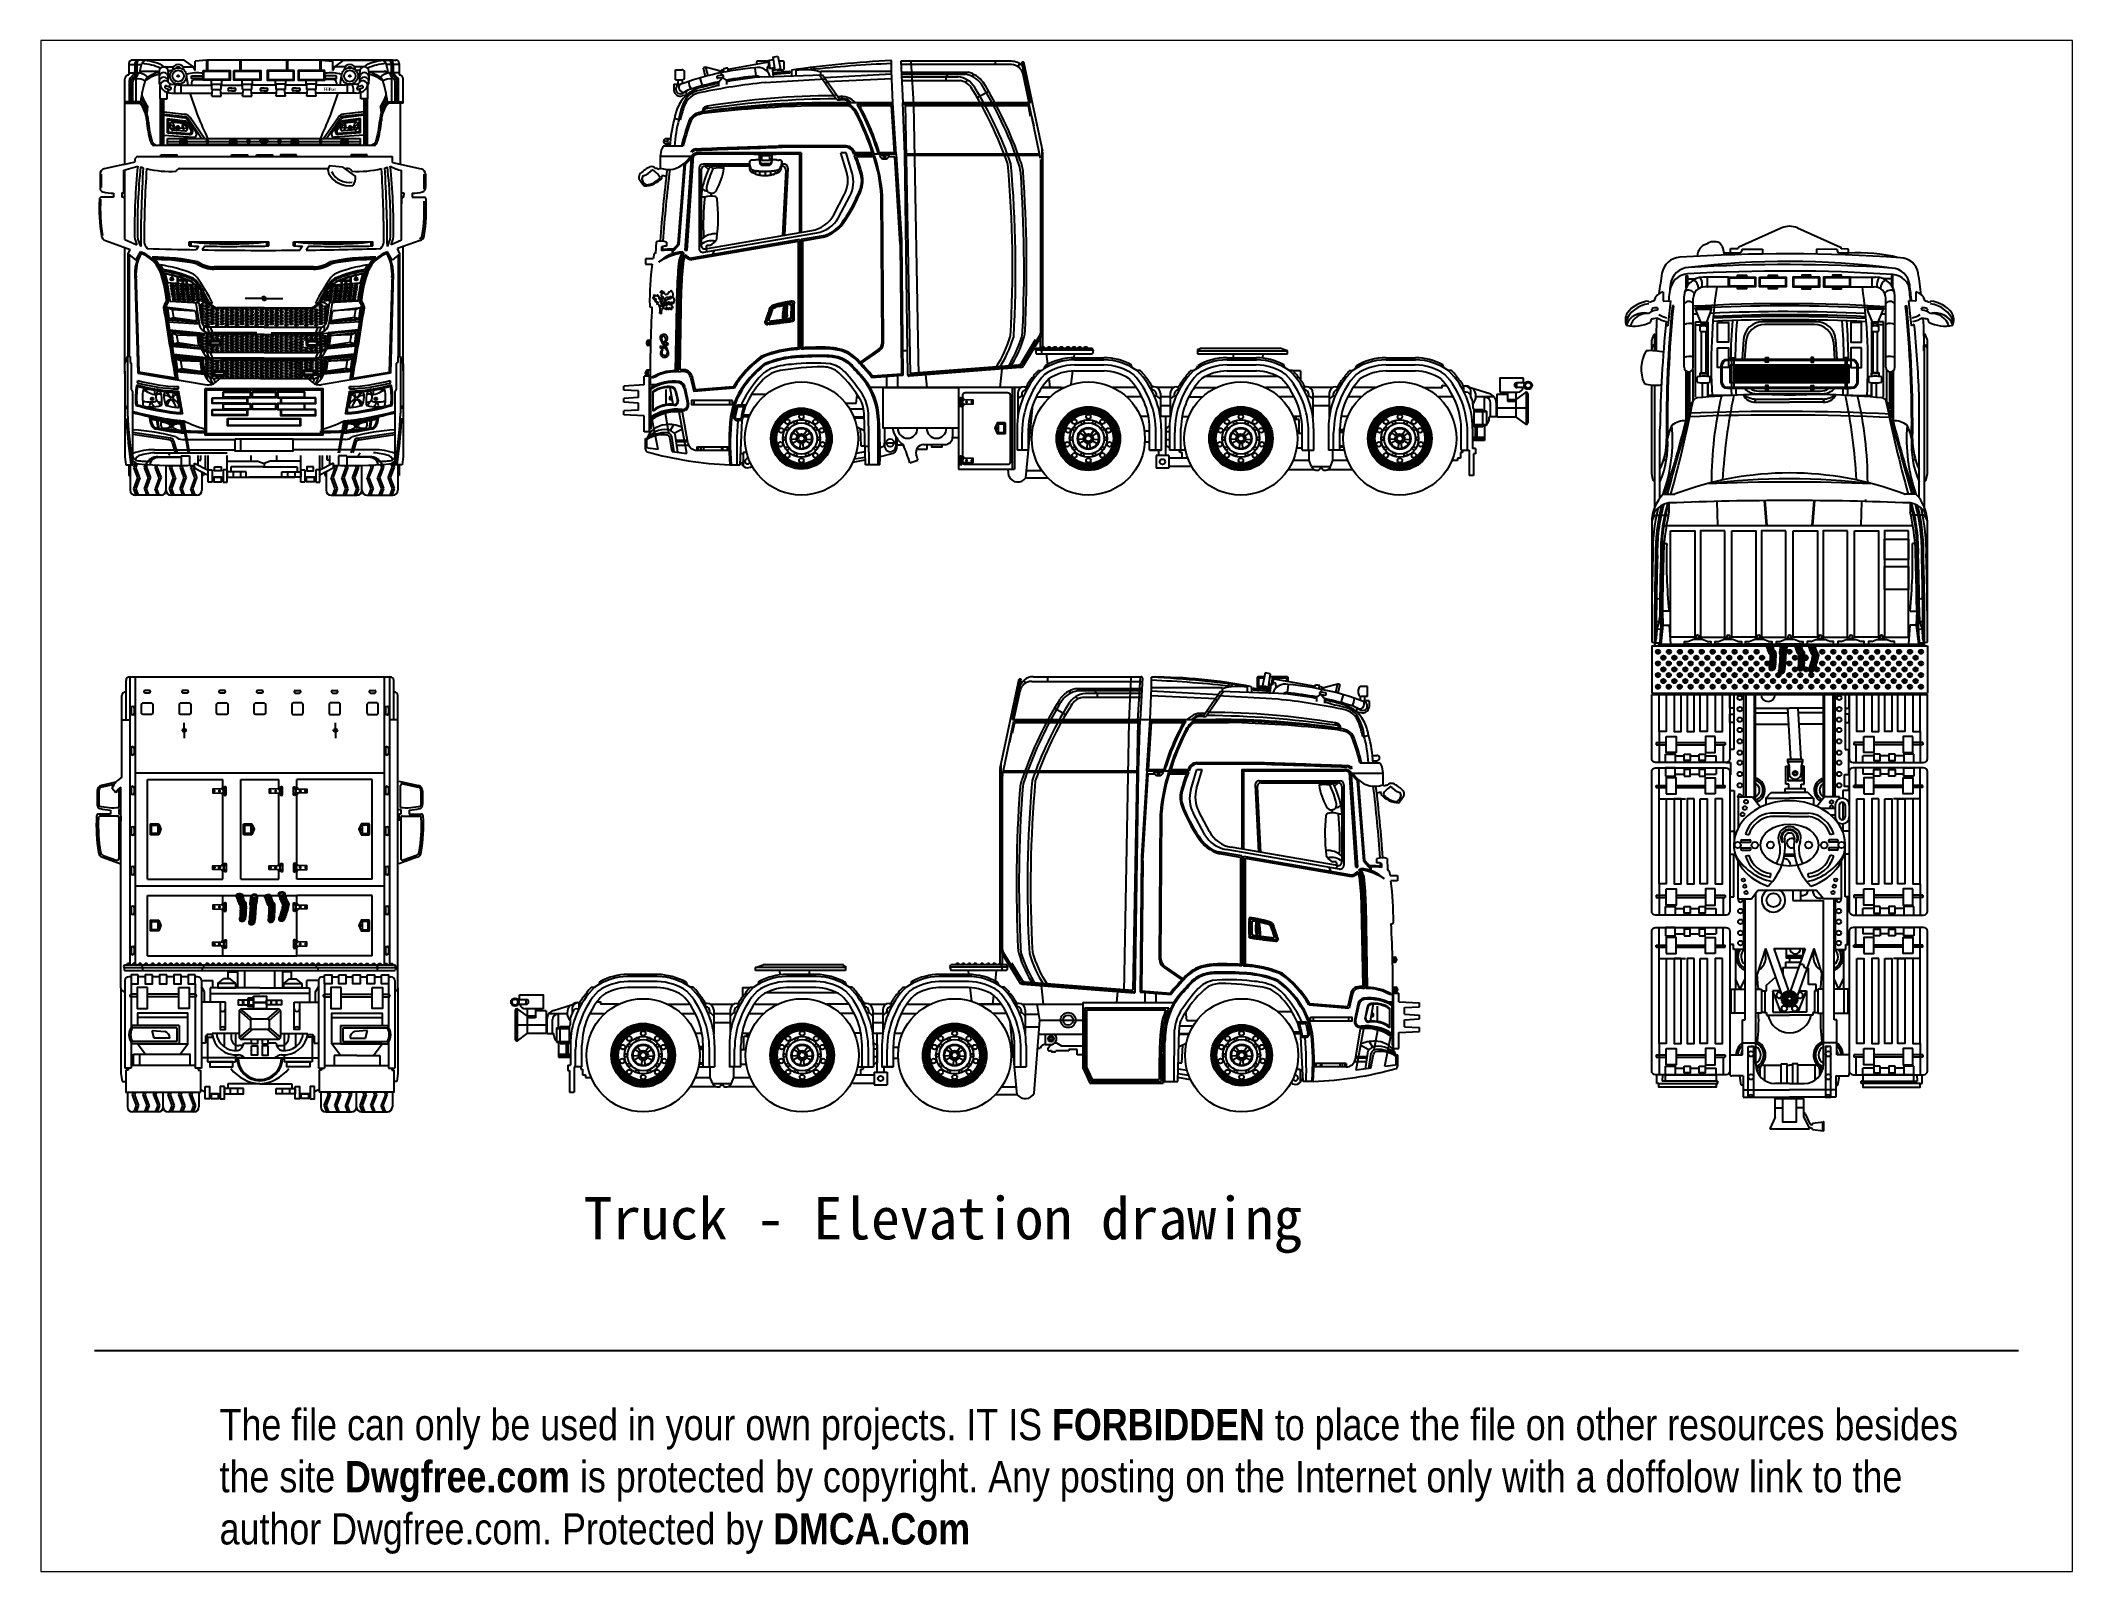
# Paper-space layout 'DWGFREE.COM' of a CAD drawing. Header units: millimetres. Extents: x 8 to 251, y 7 to 190.
# The model-space entities are those that its viewports show. They can reach past a viewport. Long polylines and large blocks are cut down to what shows.
import ezdxf

# ---------------------------------------------------------------- set-up
doc = ezdxf.new("R2010")
doc.units = ezdxf.units.MM
doc.layers.add('01 - DWGFREE.com', color=1, linetype='Continuous')
doc.layers.add('01 - DWGFREE.com @ 1', color=1, linetype='Continuous')
doc.styles.add('Ajith', font='swissc.ttf', dxfattribs={"height": 9})
doc.styles.add('ARIAL', font='arial.ttf')

psp = doc.layouts.new('DWGFREE.COM')

msp = doc.modelspace()

# ---------------------------------------------------------------- texts
at = {"attachment_point": 5, "style": 'ARIAL'}
for s, insert, char_height in [('\\A1;{\\fCentury|b1|i0|c0|p18;HiBar}', (481274, 1991345), 4000), ('\\A1;{\\f@SimSun-ExtB|b1|i0|c0|p49;Truck - Elevation drawing}', (1279001, 513098), 55000)]:
    msp.add_mtext(s, dxfattribs=dict(at, insert=insert, char_height=char_height))
at = {"layer": '01 - DWGFREE.com @ 1', "color": 18, "true_color": 0x000000, "insert": (337601, 274085), "char_height": 40703.299, "width": 5657740.02, "attachment_point": 1, "style": 'Ajith'}
msp.add_mtext('The file can only be used in your own projects. IT IS {\\fSwis721 Cn BT|b1|i0|c204|p34;\\C256;FORBIDDEN} to place the file on other resources besides \\Pthe site {\\fSwis721 Cn BT|b1|i0|c204|p34;\\C256;Dwgfree.com} is protected by copyright. Any posting on the Internet only with a doffolow link to the \\Pauthor Dwgfree.com. Protected by {\\fSwis721 Cn BT|b1|i0|c204|p34;\\C256;DMCA.Com}', dxfattribs=at)

# ---------------------------------------------------------------- hatches: boundary and pattern name
h = msp.add_hatch()
h.set_pattern_fill('ANSI32', color=256, scale=300, angle=135)
h.set_pattern_definition([(180, (-673180, -162956), (-5e-13, -2857.5), []), (180, (-674132.4, -162003.4), (-5e-13, -2857.5), [])])
h.paths.add_polyline_path([(2380990, 1632586), (2310417, 1632586), (2310417, 1609428), (2380990, 1609428)])
h.paths.add_polyline_path([(2451563, 1632586), (2380990, 1632586), (2380990, 1609428), (2451563, 1609428)])

# ---------------------------------------------------------------- linework, layer by layer
for p, q in [((219276, 2009884), (219526, 2009884)), ((219526, 2024908), (219526, 2009952)), ((219526, 2023409), (219526, 2023409)), ((219526, 2023409), (236126, 2023409)), ((219526, 2012562), (232893, 2012562)), ((221363, 2005768), (226322, 2011310)), ((223244, 2004568), (228712, 2010680)), ((291654, 2029408), (224026, 2029408)), ((227468, 2024908), (227468, 2014311)), ((229858, 2024908), (229858, 2013680)), ((233776, 2014645), (236469, 2024688)), ((258778, 2014645), (233776, 2014645)), ((258778, 2014645), (258778, 2002679)), ((263597, 2020460), (277423, 2020460)), ((270506, 2015779), (275768, 2015779)), ((270616, 2014645), (270616, 2013104)), ((270616, 2001173), (270616, 2013104)), ((270616, 2010177), (273128, 2010177)), ((289764, 2020460), (305956, 2020460)), ((303419, 2020460), (291654, 2029408)), ((305956, 2015779), (303419, 2020460)), ((320838, 2029408), (305956, 2027751)), ((305956, 2015779), (305956, 2027751)), ((562978, 2029408), (320838, 2029408)), ((320838, 2015779), (320838, 2029408)), ((322268, 2015779), (322268, 2029408)), ((364303, 2015779), (364303, 2029408)), ((365733, 2015779), (365733, 2029408)), ((425046, 2015779), (425046, 2029408)), ((426476, 2015779), (426476, 2029408)), ((468511, 2015779), (468511, 2029408)), ((469941, 2015779), (469941, 2029408)), ((469941, 2029408), (484824, 2027751)), ((484824, 2015779), (484824, 2027751)), ((501016, 2020460), (484824, 2020460)), ((484824, 2015779), (487361, 2020460)), ((487361, 2020460), (499126, 2029408)), ((499126, 2029408), (566753, 2029408)), ((527183, 2020460), (513356, 2020460)), ((520273, 2015779), (515011, 2015779)), ((520163, 2010177), (517652, 2010177)), ((520163, 2014645), (520163, 2013104)), ((520163, 2001173), (520163, 2013104)), ((532002, 2014645), (532002, 2002679)), ((532002, 2014645), (557004, 2014645)), ((557004, 2014645), (554311, 2024688)), ((571253, 2023409), (554653, 2023409)), ((571253, 2012562), (557886, 2012562)), ((560921, 2024908), (560921, 2013680)), ((567536, 2004568), (562067, 2010680)), ((563311, 2024908), (563311, 2014311)), ((569416, 2005768), (564458, 2011310)), ((571253, 2024908), (571253, 2009952)), ((571253, 2023409), (571253, 2023409)), ((571504, 2009884), (571253, 2009884)), ((931004, 2003488), (931004, 2016832)), ((931004, 2016832), (939268, 2016832)), ((942768, 2006988), (942768, 2013332)), ((967114, 2019186), (969764, 2008132)), ((970193, 2019946), (972843, 2008893)), ((987840, 2015491), (970193, 2019946)), ((991560, 2009781), (986029, 2008794)), ((987840, 2015491), (988556, 2012504)), ((990432, 2016017), (991144, 2013050)), ((991035, 2009687), (990795, 2012978)), ((994207, 2013672), (993219, 2017790)), ((994153, 2013897), (994207, 2013672)), ((999919, 2014607), (998902, 2018849)), ((1052033, 2026511), (999348, 2016992)), ((1034254, 2019402), (1035398, 2008573)), ((1047167, 2007723), (1122336, 2010259)), ((1050217, 2018152), (1050675, 2013939)), ((1051652, 2028909), (1058103, 2029932)), ((1053297, 2018542), (1051652, 2028909)), ((1054376, 2018713), (1052732, 2029080)), ((1053297, 2018542), (1059748, 2019565)), ((1056765, 2019092), (1057962, 2008087)), ((1078774, 2014483), (1057450, 2012788)), ((1057589, 2033167), (1064100, 2034583)), ((1057589, 2033167), (1060299, 2016086)), ((1079951, 2012301), (1057696, 2010533)), ((1067549, 2017535), (1060299, 2016086)), ((1061779, 2013132), (1061959, 2010872)), ((1064100, 2034583), (1067549, 2017535)), ((1073670, 2014077), (1073849, 2011817)), ((1079951, 2012301), (1079850, 2013565)), ((1082001, 2016175), (1082001, 2008898)), ((1087660, 2015795), (1087660, 2009089)), ((1107822, 2016765), (1107822, 2019819)), ((1111332, 2017161), (1111332, 2020242)), ((1118338, 2010124), (1140118, 1978962)), ((1119941, 2010178), (1119941, 2014816)), ((1119941, 2014816), (1212088, 2014816)), ((1122336, 2010259), (1145123, 1977655)), ((1212258, 2011149), (1125060, 2006361)), ((1212059, 2015439), (1212059, 2028679)), ((1213999, 1973679), (1212059, 2015439)), ((1368117, 2027792), (1224057, 2027792)), ((1224057, 2027792), (1226870, 1973679)), ((1368117, 2023389), (1224286, 2023389)), ((1224798, 2013544), (1311729, 2013544)), ((1224938, 2010843), (1308561, 2010843)), ((1241225, 1971762), (1237635, 2027792)), ((1286555, 2010843), (1282792, 2007445)), ((1286555, 2010843), (1286555, 2013544)), ((1317282, 2008112), (1318708, 2011050)), ((1347505, 2023389), (1347505, 2027792)), ((1378685, 2024754), (1376535, 2020904)), ((1392927, 1973679), (1381747, 2026797)), ((1384489, 2026797), (1381747, 2026797)), ((1391157, 1973679), (1383285, 2011081)), ((1408983, 1910424), (1384489, 2026797)), ((214276, 1973433), (214276, 2004884)), ((220217, 1973433), (220217, 2002767)), ((222098, 1973433), (222098, 2001567)), ((224776, 1973433), (224776, 2001113)), ((225923, 2004113), (229918, 2008579)), ((229001, 1973433), (229001, 2004645)), ((260199, 1979062), (260199, 1995979)), ((267191, 1992889), (272459, 1991008)), ((268309, 1996020), (273577, 1994139)), ((269497, 1979062), (269497, 1987225)), ((275278, 1997865), (287116, 1996604)), ((275278, 1986179), (327980, 1986179)), ((287116, 1996604), (327560, 1996604)), ((287116, 1996604), (287116, 1986179)), ((296474, 1996604), (294417, 2008611)), ((300962, 1999557), (300962, 1996604)), ((305462, 2004057), (316120, 2004057)), ((326952, 1997880), (326952, 2003149)), ((327560, 1997880), (326952, 1997880)), ((327560, 1991236), (327560, 1997880)), ((327560, 1997880), (339693, 1997880)), ((327560, 1991236), (339693, 1991236)), ((327560, 1982154), (328507, 1991236)), ((339693, 1982154), (338746, 1991236)), ((339273, 1986179), (367983, 1986179)), ((339693, 1991236), (339693, 1997880)), ((339693, 1997880), (340301, 1997880)), ((339693, 1996604), (367563, 1996604)), ((340301, 1997880), (340301, 2003149)), ((353628, 1992763), (350184, 1992763)), ((353628, 1989316), (350184, 1989316)), ((353628, 1992763), (357072, 1992763)), ((353628, 1989316), (357072, 1989316)), ((366955, 1997880), (366955, 2003149)), ((367563, 1997880), (366955, 1997880)), ((367563, 1991236), (367563, 1997880)), ((367563, 1997880), (379696, 1997880)), ((367563, 1991236), (379696, 1991236)), ((367563, 1982154), (368510, 1991236)), ((379696, 1982154), (378749, 1991236)), ((411503, 1986179), (379277, 1986179)), ((379696, 1991236), (379696, 1997880)), ((379696, 1997880), (380305, 1997880)), ((411083, 1996604), (379696, 1996604)), ((380305, 1997880), (380305, 2003149)), ((395390, 1992763), (391946, 1992763)), ((395390, 1989316), (391946, 1989316)), ((395390, 1992763), (398834, 1992763)), ((395390, 1989316), (398834, 1989316)), ((410475, 1997880), (410475, 2003149)), ((411083, 1997880), (410475, 1997880)), ((411083, 1991236), (411083, 1997880)), ((423216, 1997880), (411083, 1997880)), ((423216, 1991236), (411083, 1991236)), ((411083, 1982154), (412030, 1991236)), ((423216, 1982154), (422269, 1991236)), ((451506, 1986179), (422797, 1986179)), ((423216, 1991236), (423216, 1997880)), ((423216, 1997880), (423825, 1997880)), ((451086, 1996604), (423216, 1996604)), ((423825, 1997880), (423825, 2003149)), ((437151, 1992763), (433707, 1992763)), ((437151, 1989316), (433707, 1989316)), ((437151, 1992763), (440596, 1992763)), ((437151, 1989316), (440596, 1989316)), ((450478, 1997880), (450478, 2003149)), ((451086, 1997880), (450478, 1997880)), ((451086, 1991236), (451086, 1997880)), ((463220, 1997880), (451086, 1997880)), ((463220, 1991236), (451086, 1991236)), ((451086, 1982154), (452034, 1991236)), ((463220, 1982154), (462272, 1991236)), ((515502, 1986179), (462800, 1986179)), ((463220, 1991236), (463220, 1997880)), ((463220, 1997880), (463828, 1997880)), ((503663, 1996604), (463220, 1996604)), ((463828, 1997880), (463828, 2003149)), ((485318, 2004057), (474659, 2004057)), ((489818, 1999557), (489818, 1996604)), ((494306, 1996604), (496363, 2008611)), ((515502, 1997865), (503663, 1996604)), ((503663, 1996604), (503663, 1986179)), ((522471, 1996020), (517203, 1994139)), ((523588, 1992889), (518321, 1991008)), ((521283, 1979062), (521283, 1987225)), ((530580, 1979062), (530580, 1995979)), ((564857, 2004113), (560861, 2008579)), ((561778, 1973433), (561778, 2004645)), ((566003, 1973433), (566003, 2001113)), ((568682, 1973433), (568682, 2001567)), ((570563, 1973433), (570563, 2002767)), ((576504, 1973433), (576504, 2004884)), ((928714, 1998021), (928714, 1989714)), ((928714, 1998021), (934421, 1998021)), ((931004, 2003488), (939268, 2003488)), ((934421, 1998021), (934421, 2003488)), ((945135, 1983606), (939654, 1982721)), ((940272, 1998702), (940272, 2003635)), ((945135, 1983606), (945135, 1988935)), ((962850, 2006028), (965593, 1995795)), ((992135, 2006557), (986604, 2005570)), ((986891, 2000656), (992255, 2006685)), ((986891, 2000656), (986891, 1995186)), ((992255, 2006685), (997366, 2002853)), ((997366, 2002853), (997366, 1997324)), ((1047623, 2000055), (1126198, 2004733)), ((1129800, 1999578), (1125708, 1999578)), ((1212551, 2004852), (1128752, 2001078)), ((1140040, 1984928), (1137291, 1983006)), ((1225115, 2007445), (1298292, 2007445)), ((1225368, 2002566), (1301895, 2002566)), ((1282792, 2007445), (1282792, 2002566)), ((1311124, 2003313), (1308155, 2000414)), ((1338472, 1988629), (1323868, 1980139)), ((1388169, 1996287), (1386474, 1995930)), ((234690, 1974796), (214276, 1974796)), ((214276, 1973433), (224776, 1973433)), ((214276, 1893811), (214276, 1973433)), ((224776, 1973433), (233226, 1973433)), ((243806, 1968590), (242949, 1960644)), ((260199, 1979062), (269497, 1979062)), ((260680, 1918024), (260680, 1979062)), ((262857, 1918024), (262857, 1979062)), ((265132, 1918024), (265132, 1979062)), ((265132, 1962141), (292077, 1958795)), ((265132, 1959118), (292597, 1955707)), ((265132, 1957606), (291745, 1954301)), ((327560, 1982154), (339693, 1982154)), ((367563, 1982154), (379696, 1982154)), ((423216, 1982154), (411083, 1982154)), ((463220, 1982154), (451086, 1982154)), ((525647, 1959118), (498183, 1955707)), ((525647, 1962141), (498703, 1958795)), ((525647, 1957606), (499035, 1954301)), ((530580, 1979062), (521283, 1979062)), ((525647, 1918024), (525647, 1979062)), ((527923, 1918024), (527923, 1979062)), ((530100, 1918024), (530100, 1979062)), ((546974, 1968590), (547830, 1960644)), ((556090, 1974796), (576504, 1974796)), ((566003, 1973433), (557553, 1973433)), ((566003, 1973433), (557553, 1973433)), ((573228, 1973433), (562728, 1973433)), ((573479, 1973433), (562978, 1973433)), ((576504, 1973433), (566003, 1973433)), ((573228, 1893811), (573228, 1973433)), ((1157862, 1971762), (1097094, 1971762)), ((1157207, 1969971), (1112029, 1969971)), ((1213999, 1973679), (1118715, 1973679)), ((1214068, 1971762), (1167630, 1971762)), ((1212221, 1969971), (1170552, 1969971)), ((1212221, 1969971), (1170552, 1969971)), ((1216036, 1908815), (1212221, 1969971)), ((1218170, 1906823), (1213999, 1973679)), ((1392927, 1973679), (1226870, 1973679)), ((1229299, 1907075), (1226870, 1973679)), ((1391293, 1971762), (1226940, 1971762)), ((1229870, 1971743), (1236436, 1621579)), ((1390209, 1969971), (1229904, 1969971)), ((1247680, 1619023), (1241225, 1971762)), ((1393196, 1955782), (1390209, 1969971)), ((1406171, 1901078), (1391293, 1971762)), ((265132, 1931785), (303444, 1928818)), ((269718, 1934487), (269718, 1953116)), ((269718, 1953116), (292161, 1950329)), ((269718, 1934487), (298329, 1932271)), ((271218, 1935875), (271218, 1951418)), ((271218, 1951418), (291309, 1948923)), ((271218, 1935875), (298445, 1933767)), ((273287, 1941202), (295756, 1940528)), ((275393, 1948986), (290316, 1947133)), ((275413, 1938662), (293178, 1937286)), ((295428, 1941198), (292065, 1946072)), ((300695, 1937679), (294108, 1947225)), ((301930, 1938531), (294961, 1948631)), ((307045, 1935078), (295244, 1952179)), ((314248, 1927280), (296096, 1953585)), ((317893, 1927280), (299075, 1954550)), ((472887, 1927280), (491705, 1954550)), ((476531, 1927280), (494683, 1953585)), ((483735, 1935078), (495536, 1952179)), ((525647, 1931785), (487336, 1928818)), ((488850, 1938531), (495819, 1948631)), ((490084, 1937679), (496672, 1947225)), ((519561, 1935875), (492335, 1933767)), ((521061, 1934487), (492451, 1932271)), ((517492, 1941202), (495024, 1940528)), ((495351, 1941198), (498714, 1946072)), ((515367, 1938662), (497602, 1937286)), ((521061, 1953116), (498618, 1950329)), ((519561, 1951418), (499471, 1948923)), ((515387, 1948986), (500464, 1947133)), ((519561, 1935875), (519561, 1951418)), ((521061, 1934487), (521061, 1953116)), ((936944, 1951261), (929544, 1953404)), ((1394430, 1956857), (1397184, 1943774)), ((252869, 1919773), (255869, 1918006)), ((269741, 1919811), (269741, 1927280)), ((269741, 1927280), (521039, 1927280)), ((269741, 1923545), (521039, 1923545)), ((269741, 1919811), (521039, 1919811)), ((287221, 1924705), (293763, 1924705)), ((287221, 1920969), (293763, 1920969)), ((352035, 1924705), (358577, 1924705)), ((352035, 1920969), (358577, 1920969)), ((391953, 1926117), (398495, 1926117)), ((391953, 1922381), (398495, 1922381)), ((438744, 1924705), (432202, 1924705)), ((438744, 1920969), (432202, 1920969)), ((503559, 1924705), (497017, 1924705)), ((503559, 1920969), (497017, 1920969)), ((521039, 1919811), (521039, 1927280)), ((537911, 1919773), (534910, 1918006)), ((912224, 1912299), (911181, 1903805)), ((914957, 1917294), (912224, 1912299)), ((940944, 1917294), (914957, 1917294)), ((920470, 1923515), (915316, 1923515)), ((924565, 1927002), (918803, 1927002)), ((923956, 1920029), (918803, 1920029)), ((952190, 1905142), (942615, 1895207)), ((946089, 1781628), (954568, 1904621)), ((952354, 1909643), (951179, 1911226)), ((1094460, 1908815), (960830, 1908815)), ((1092374, 1906823), (960830, 1906823)), ((1040048, 1905158), (1040048, 1906823)), ((1056891, 1905158), (1056891, 1906823)), ((1153143, 1917749), (1065161, 1917749)), ((1153094, 1915862), (1069344, 1915862)), ((1092374, 1906823), (1092374, 1804649)), ((1094460, 1908815), (1094460, 1805008)), ((1152989, 1908815), (1146249, 1908815)), ((1153623, 1884142), (1146249, 1908815)), ((1160892, 1882370), (1152989, 1908815)), ((1218170, 1906823), (1163073, 1906823)), ((1190042, 1905222), (1163524, 1905222)), ((1187036, 1908815), (1164518, 1908815)), ((1216036, 1908815), (1196208, 1908815)), ((1209749, 1905124), (1196379, 1905124)), ((1218170, 1906823), (1225065, 1795337)), ((1233369, 1619506), (1229299, 1907075)), ((1404921, 1907015), (1231084, 1907015)), ((1405278, 1905319), (1231116, 1905319)), ((1408023, 1672838), (1408023, 1914983)), ((1409090, 1656281), (1409090, 1909394)), ((181924, 1880809), (181924, 1863519)), ((183424, 1880809), (183424, 1863519)), ((213002, 1893526), (187553, 1887836)), ((213002, 1893526), (227688, 1896810)), ((213002, 1885964), (231070, 1891165)), ((213002, 1856768), (213002, 1885964)), ((214276, 1795878), (214276, 1886330)), ((231567, 1903801), (562828, 1903801)), ((285549, 1888279), (478878, 1888279)), ((480781, 1892036), (497272, 1890570)), ((497272, 1890570), (514349, 1877926)), ((500367, 1888279), (502914, 1888279)), ((562828, 1896136), (562828, 1903801)), ((562828, 1896136), (599952, 1887836)), ((574502, 1794986), (574502, 1885715)), ((603381, 1880809), (603381, 1861329)), ((605581, 1880809), (605581, 1863519)), ((911181, 1903805), (911181, 1888851)), ((950779, 1903679), (911181, 1903679)), ((913544, 1876315), (912751, 1878596)), ((934401, 1790199), (942615, 1895207)), ((935902, 1789348), (944076, 1893853)), ((943591, 1781734), (951662, 1901724)), ((953624, 1903760), (944076, 1893853)), ((961794, 1888913), (961794, 1784106)), ((964294, 1886413), (964294, 1788533)), ((1027767, 1893913), (966794, 1893913)), ((1027767, 1891413), (969294, 1891413)), ((974024, 1886868), (969294, 1891413)), ((1068030, 1886378), (1068030, 1891208)), ((1069476, 1891413), (1069066, 1891413)), ((1069181, 1892831), (1069162, 1892502)), ((1072104, 1893913), (1069168, 1893913)), ((1069181, 1897391), (1069181, 1892831)), ((1074469, 1886163), (1070194, 1800830)), ((1077098, 1888663), (1072719, 1801265)), ((1189196, 1903230), (1166340, 1903230)), ((1205215, 1903667), (1200913, 1903667)), ((1216382, 1903219), (1208579, 1903219)), ((1223398, 1789790), (1216382, 1903219)), ((1406278, 1674366), (1406278, 1900048)), ((199294, 1855957), (199372, 1850729)), ((210304, 1856393), (210388, 1850729)), ((577200, 1856393), (577116, 1850729)), ((588210, 1855957), (588133, 1850729)), ((965832, 1862584), (964294, 1851167)), ((1136867, 1828042), (1150618, 1853913)), ((1142785, 1823730), (1157888, 1852141)), ((1199841, 1662339), (1198818, 1853182)), ((1201600, 1661291), (1200577, 1851531)), ((199372, 1850729), (183689, 1850729)), ((210388, 1850729), (210502, 1850729)), ((574502, 1848229), (574502, 1842040)), ((577116, 1850729), (577002, 1850729)), ((588133, 1850729), (603816, 1850729)), ((968972, 1850836), (964294, 1850836)), ((967643, 1779179), (1115033, 1804555)), ((970143, 1783605), (1108333, 1807397)), ((1094460, 1796132), (1125619, 1801497)), ((1096279, 1794276), (1123323, 1798931)), ((2370911, 1810843), (2314796, 1786062)), ((2391196, 1810804), (2447413, 1785723)), ((188880, 1794495), (221257, 1782964)), ((214276, 1795878), (229775, 1788971)), ((214276, 1621171), (214276, 1785450)), ((218465, 1777109), (221257, 1782964)), ((218465, 1777109), (228508, 1768897)), ((218484, 1643523), (218484, 1777093)), ((220387, 1643523), (220387, 1775537)), ((228508, 1768897), (234732, 1779675)), ((298037, 1787464), (298037, 1792803)), ((298037, 1792803), (401659, 1792803)), ((300482, 1787412), (300482, 1792551)), ((310124, 1787231), (306901, 1782507)), ((318183, 1787109), (314948, 1782367)), ((399214, 1787412), (399214, 1792551)), ((401659, 1787464), (401659, 1792803)), ((433597, 1787464), (433597, 1792803)), ((433597, 1792803), (537219, 1792803)), ((436042, 1787412), (436042, 1792551)), ((445684, 1787231), (442064, 1781925)), ((453743, 1787109), (450265, 1782011)), ((534774, 1787412), (534774, 1792551)), ((537219, 1787464), (537219, 1792803)), ((562272, 1768897), (556048, 1779675)), ((562272, 1768897), (556048, 1779675)), ((574502, 1794986), (561004, 1788971)), ((572314, 1777109), (562272, 1768897)), ((572314, 1777109), (562272, 1768897)), ((598625, 1794495), (569047, 1783961)), ((572314, 1777109), (569047, 1783961)), ((570393, 1643523), (570393, 1775537)), ((572295, 1643523), (572295, 1777093)), ((576504, 1624818), (576504, 1786217)), ((903204, 1777760), (901709, 1770688)), ((904928, 1777760), (903204, 1777760)), ((905659, 1792962), (904928, 1777760)), ((912734, 1786219), (912734, 1780959)), ((919458, 1792341), (919458, 1787054)), ((934401, 1790199), (926699, 1781547)), ((935902, 1789348), (926699, 1779009)), ((926699, 1781547), (926699, 1777062)), ((939683, 1777193), (938653, 1778208)), ((942163, 1777456), (940006, 1779582)), ((946089, 1781628), (943591, 1781734)), ((1092374, 1795773), (951727, 1771559)), ((1090451, 1793272), (951976, 1769432)), ((970861, 1783729), (971529, 1779848)), ((971926, 1788508), (976099, 1788508)), ((981344, 1781538), (977859, 1773888)), ((1090451, 1793272), (1090451, 1654655)), ((1092374, 1795773), (1092374, 1652938)), ((1094460, 1796132), (1094460, 1653061)), ((1096279, 1796445), (1096279, 1796445)), ((1096279, 1794276), (1096279, 1654998)), ((1223398, 1789790), (1225097, 1620700)), ((1225065, 1795337), (1226837, 1618956)), ((2295642, 1778698), (2316483, 1778546)), ((2304169, 1778636), (2304169, 1784049)), ((2304169, 1784049), (2314042, 1784049)), ((2319239, 1783411), (2345784, 1783411)), ((2345784, 1783411), (2345784, 1776891)), ((2416243, 1783142), (2416193, 1776622)), ((2442787, 1782938), (2416243, 1783142)), ((2457820, 1778047), (2445505, 1778052)), ((2457861, 1783461), (2447988, 1783536)), ((2457820, 1778047), (2457861, 1783461)), ((227251, 1751502), (230963, 1621967)), ((228750, 1751545), (232427, 1623243)), ((282303, 1747278), (282303, 1738397)), ((283278, 1746990), (283278, 1738315)), ((459749, 1757170), (330716, 1757170)), ((459752, 1758670), (330719, 1758670)), ((459755, 1760170), (330722, 1760170)), ((507501, 1746990), (507501, 1738315)), ((508477, 1747278), (508477, 1738397)), ((562029, 1751545), (558353, 1623243)), ((563529, 1751502), (559817, 1621967)), ((901709, 1770688), (892135, 1770688)), ((892135, 1770688), (892135, 1763636)), ((892135, 1763636), (900647, 1763636)), ((2301720, 1746908), (2268945, 1746908)), ((2273773, 1746908), (2273773, 1734778)), ((2460259, 1746908), (2493034, 1746908)), ((2488207, 1746908), (2488207, 1734778)), ((308482, 1736192), (269155, 1739504)), ((274066, 1737906), (273242, 1736682)), ((274066, 1737906), (273242, 1736682)), ((273242, 1736682), (274066, 1735458)), ((273242, 1736682), (274066, 1735458)), ((274172, 1737706), (273483, 1736682)), ((274172, 1737706), (273483, 1736682)), ((273483, 1736682), (274172, 1735658)), ((273483, 1736682), (274172, 1735658)), ((274556, 1734596), (273732, 1733372)), ((274556, 1734596), (273732, 1733372)), ((273732, 1733372), (274556, 1732148)), ((273732, 1733372), (274556, 1732148)), ((274662, 1734396), (273973, 1733372)), ((274662, 1734396), (273973, 1733372)), ((273973, 1733372), (274662, 1732348)), ((273973, 1733372), (274662, 1732348)), ((274066, 1737906), (277063, 1737906)), ((274066, 1737906), (277063, 1737906)), ((274066, 1735458), (277063, 1735458)), ((274066, 1735458), (277063, 1735458)), ((274172, 1737706), (276956, 1737706)), ((274172, 1737706), (276956, 1737706)), ((274172, 1735658), (276956, 1735658)), ((274172, 1735658), (276956, 1735658)), ((275046, 1731286), (274222, 1730062)), ((275046, 1731286), (274222, 1730062)), ((274222, 1730062), (275046, 1728838)), ((274222, 1730062), (275046, 1728838)), ((274613, 1744599), (274307, 1744960)), ((274613, 1744599), (274307, 1744239)), ((275152, 1731086), (274464, 1730062)), ((275152, 1731086), (274464, 1730062)), ((274464, 1730062), (275152, 1729038)), ((274464, 1730062), (275152, 1729038)), ((274556, 1734596), (277553, 1734596)), ((274556, 1734596), (277553, 1734596)), ((274556, 1732148), (277553, 1732148)), ((274556, 1732148), (277553, 1732148)), ((275428, 1744599), (274613, 1744599)), ((274662, 1734396), (277446, 1734396)), ((274662, 1734396), (277446, 1734396)), ((274662, 1732348), (277446, 1732348)), ((274662, 1732348), (277446, 1732348)), ((275536, 1727976), (274713, 1726752)), ((274713, 1726752), (275536, 1725528)), ((275642, 1727776), (274954, 1726752)), ((274954, 1726752), (275642, 1725728)), ((275046, 1731286), (278043, 1731286)), ((275046, 1731286), (278043, 1731286)), ((275046, 1728838), (278043, 1728838)), ((275046, 1728838), (278043, 1728838)), ((275152, 1731086), (277936, 1731086)), ((275152, 1731086), (277936, 1731086)), ((275152, 1729038), (277936, 1729038)), ((275152, 1729038), (277936, 1729038)), ((276026, 1724665), (275203, 1723441)), ((275203, 1723441), (276026, 1722217)), ((275428, 1744599), (276242, 1744599)), ((276132, 1724465), (275444, 1723441)), ((275444, 1723441), (276132, 1722417)), ((275536, 1727976), (278533, 1727976)), ((275536, 1725528), (278533, 1725528)), ((275642, 1727776), (278426, 1727776)), ((275642, 1725728), (278426, 1725728)), ((276516, 1721355), (275693, 1720131)), ((275693, 1720131), (276516, 1718907)), ((276622, 1721155), (275934, 1720131)), ((275934, 1720131), (276622, 1719107)), ((276026, 1724665), (279023, 1724665)), ((276026, 1722217), (279023, 1722217)), ((276132, 1724465), (278916, 1724465)), ((276132, 1722417), (278916, 1722417)), ((276242, 1744599), (276548, 1744960)), ((276242, 1744599), (276548, 1744239)), ((276516, 1721355), (279513, 1721355)), ((276516, 1718907), (279513, 1718907)), ((276622, 1721155), (279406, 1721155)), ((276622, 1719107), (279406, 1719107)), ((276956, 1737706), (277645, 1736682)), ((276956, 1737706), (277645, 1736682)), ((277645, 1736682), (276956, 1735658)), ((277645, 1736682), (276956, 1735658)), ((277063, 1737906), (277886, 1736682)), ((277063, 1737906), (277886, 1736682)), ((277886, 1736682), (277063, 1735458)), ((277886, 1736682), (277063, 1735458)), ((277446, 1734396), (278135, 1733372)), ((277446, 1734396), (278135, 1733372)), ((278135, 1733372), (277446, 1732348)), ((278135, 1733372), (277446, 1732348)), ((277553, 1734596), (278376, 1733372)), ((277553, 1734596), (278376, 1733372)), ((278376, 1733372), (277553, 1732148)), ((278376, 1733372), (277553, 1732148)), ((277936, 1731086), (278625, 1730062)), ((277936, 1731086), (278625, 1730062)), ((278625, 1730062), (277936, 1729038)), ((278625, 1730062), (277936, 1729038)), ((278043, 1731286), (278866, 1730062)), ((278043, 1731286), (278866, 1730062)), ((278866, 1730062), (278043, 1728838)), ((278866, 1730062), (278043, 1728838)), ((278426, 1727776), (279115, 1726752)), ((279115, 1726752), (278426, 1725728)), ((278533, 1727976), (279356, 1726752)), ((279356, 1726752), (278533, 1725528)), ((278916, 1724465), (279605, 1723441)), ((279605, 1723441), (278916, 1722417)), ((279023, 1724665), (279846, 1723441)), ((279846, 1723441), (279023, 1722217)), ((279406, 1721155), (280095, 1720131)), ((280095, 1720131), (279406, 1719107)), ((280319, 1737906), (279496, 1736682)), ((280319, 1737906), (279496, 1736682)), ((279496, 1736682), (280319, 1735458)), ((279496, 1736682), (280319, 1735458)), ((279513, 1721355), (280336, 1720131)), ((280336, 1720131), (279513, 1718907)), ((280426, 1737706), (279737, 1736682)), ((280426, 1737706), (279737, 1736682)), ((279737, 1736682), (280426, 1735658)), ((279737, 1736682), (280426, 1735658)), ((280810, 1734596), (279986, 1733372)), ((280810, 1734596), (279986, 1733372)), ((279986, 1733372), (280810, 1732148)), ((279986, 1733372), (280810, 1732148)), ((280916, 1734396), (280227, 1733372)), ((280916, 1734396), (280227, 1733372)), ((280227, 1733372), (280916, 1732348)), ((280227, 1733372), (280916, 1732348)), ((280319, 1737906), (283316, 1737906)), ((280319, 1737906), (283316, 1737906)), ((280319, 1735458), (283316, 1735458)), ((280319, 1735458), (283316, 1735458)), ((280426, 1737706), (283210, 1737706)), ((280426, 1737706), (283210, 1737706)), ((280426, 1735658), (283210, 1735658)), ((280426, 1735658), (283210, 1735658)), ((281300, 1731286), (280476, 1730062)), ((281300, 1731286), (280476, 1730062)), ((280476, 1730062), (281300, 1728838)), ((280476, 1730062), (281300, 1728838)), ((281406, 1731086), (280717, 1730062)), ((281406, 1731086), (280717, 1730062)), ((280717, 1730062), (281406, 1729038)), ((280717, 1730062), (281406, 1729038)), ((280810, 1734596), (283807, 1734596)), ((280810, 1734596), (283807, 1734596)), ((280810, 1732148), (283807, 1732148)), ((280810, 1732148), (283807, 1732148)), ((280916, 1734396), (283700, 1734396)), ((280916, 1734396), (283700, 1734396)), ((280916, 1732348), (283700, 1732348)), ((280916, 1732348), (283700, 1732348)), ((281790, 1727976), (280966, 1726752)), ((280966, 1726752), (281790, 1725528)), ((281896, 1727776), (281207, 1726752)), ((281207, 1726752), (281896, 1725728)), ((281300, 1731286), (284297, 1731286)), ((281300, 1731286), (284297, 1731286)), ((281300, 1728838), (284297, 1728838)), ((281300, 1728838), (284297, 1728838)), ((281406, 1731086), (284190, 1731086)), ((281406, 1731086), (284190, 1731086)), ((281406, 1729038), (284190, 1729038)), ((281406, 1729038), (284190, 1729038)), ((282280, 1724665), (281456, 1723441)), ((281456, 1723441), (282280, 1722217)), ((282386, 1724465), (281698, 1723441)), ((281698, 1723441), (282386, 1722417)), ((281790, 1727976), (284787, 1727976)), ((281790, 1725528), (284787, 1725528)), ((281896, 1727776), (284680, 1727776)), ((281896, 1725728), (284680, 1725728)), ((282770, 1721355), (281947, 1720131)), ((281947, 1720131), (282770, 1718907)), ((282876, 1721155), (282188, 1720131)), ((282188, 1720131), (282876, 1719107)), ((282280, 1724665), (285277, 1724665)), ((282280, 1722217), (285277, 1722217)), ((282386, 1724465), (285170, 1724465)), ((282386, 1722417), (285170, 1722417)), ((282770, 1721355), (285767, 1721355)), ((282770, 1718907), (285767, 1718907)), ((282876, 1721155), (285660, 1721155)), ((282876, 1719107), (285660, 1719107)), ((283210, 1737706), (283899, 1736682)), ((283210, 1737706), (283899, 1736682)), ((283899, 1736682), (283210, 1735658)), ((283899, 1736682), (283210, 1735658)), ((295736, 1742731), (283278, 1742731)), ((297724, 1741949), (283278, 1741949)), ((283316, 1737906), (284140, 1736682)), ((283316, 1737906), (284140, 1736682)), ((284140, 1736682), (283316, 1735458)), ((284140, 1736682), (283316, 1735458)), ((283700, 1734396), (284389, 1733372)), ((283700, 1734396), (284389, 1733372)), ((284389, 1733372), (283700, 1732348)), ((284389, 1733372), (283700, 1732348)), ((283807, 1734596), (284630, 1733372)), ((283807, 1734596), (284630, 1733372)), ((284630, 1733372), (283807, 1732148)), ((284630, 1733372), (283807, 1732148)), ((284190, 1731086), (284879, 1730062)), ((284190, 1731086), (284879, 1730062)), ((284879, 1730062), (284190, 1729038)), ((284879, 1730062), (284190, 1729038)), ((284297, 1731286), (285120, 1730062)), ((284297, 1731286), (285120, 1730062)), ((285120, 1730062), (284297, 1728838)), ((285120, 1730062), (284297, 1728838)), ((284680, 1727776), (285369, 1726752)), ((285369, 1726752), (284680, 1725728)), ((284787, 1727976), (285610, 1726752)), ((285610, 1726752), (284787, 1725528)), ((285170, 1724465), (285859, 1723441)), ((285859, 1723441), (285170, 1722417)), ((285277, 1724665), (286100, 1723441)), ((286100, 1723441), (285277, 1722217)), ((285660, 1721155), (286349, 1720131)), ((286349, 1720131), (285660, 1719107)), ((286573, 1737906), (285750, 1736682)), ((285750, 1736682), (286573, 1735458)), ((285767, 1721355), (286590, 1720131)), ((286590, 1720131), (285767, 1718907)), ((286680, 1737706), (285991, 1736682)), ((285991, 1736682), (286680, 1735658)), ((287063, 1734596), (286240, 1733372)), ((286240, 1733372), (287063, 1732148)), ((287170, 1734396), (286481, 1733372)), ((286481, 1733372), (287170, 1732348)), ((286573, 1737906), (288130, 1737906)), ((286573, 1735458), (289570, 1735458)), ((286573, 1735458), (289570, 1735458)), ((286680, 1737706), (289464, 1737706)), ((286680, 1735658), (289464, 1735658)), ((286680, 1735658), (289464, 1735658)), ((287553, 1731286), (286730, 1730062)), ((286730, 1730062), (287553, 1728838)), ((287660, 1731086), (286971, 1730062)), ((286971, 1730062), (287660, 1729038)), ((287063, 1734596), (290060, 1734596)), ((287063, 1734596), (290060, 1734596)), ((287063, 1732148), (290060, 1732148)), ((287063, 1732148), (290060, 1732148)), ((287170, 1734396), (289954, 1734396)), ((287170, 1734396), (289954, 1734396)), ((287170, 1732348), (289954, 1732348)), ((287170, 1732348), (289954, 1732348)), ((288044, 1727976), (287220, 1726752)), ((287220, 1726752), (288044, 1725528)), ((288150, 1727776), (287461, 1726752)), ((287461, 1726752), (288150, 1725728)), ((287553, 1731286), (290550, 1731286)), ((287553, 1731286), (290550, 1731286)), ((287553, 1728838), (290550, 1728838)), ((287553, 1728838), (290550, 1728838)), ((287660, 1731086), (290444, 1731086)), ((287660, 1731086), (290444, 1731086)), ((287660, 1729038), (290444, 1729038)), ((287660, 1729038), (290444, 1729038)), ((288534, 1724665), (287710, 1723441)), ((287710, 1723441), (288534, 1722217)), ((288640, 1724465), (287951, 1723441)), ((287951, 1723441), (288640, 1722417)), ((288044, 1727976), (291041, 1727976)), ((288044, 1725528), (291041, 1725528)), ((288150, 1727776), (290934, 1727776)), ((288150, 1725728), (290934, 1725728)), ((289024, 1721355), (288200, 1720131)), ((288200, 1720131), (289024, 1718907)), ((289130, 1721155), (288441, 1720131)), ((288441, 1720131), (289130, 1719107)), ((288534, 1724665), (291531, 1724665)), ((288534, 1722217), (291531, 1722217)), ((288640, 1724465), (291424, 1724465)), ((288640, 1722417), (291424, 1722417)), ((288995, 1741949), (288995, 1737833)), ((289024, 1721355), (292021, 1721355)), ((289024, 1718907), (292021, 1718907)), ((289130, 1721155), (291914, 1721155)), ((289130, 1719107), (291914, 1719107)), ((289464, 1737706), (290153, 1736682)), ((290153, 1736682), (289464, 1735658)), ((290153, 1736682), (289464, 1735658)), ((290394, 1736682), (289570, 1735458)), ((290394, 1736682), (289570, 1735458)), ((289657, 1737778), (290394, 1736682)), ((289954, 1734396), (290643, 1733372)), ((289954, 1734396), (290643, 1733372)), ((290643, 1733372), (289954, 1732348)), ((290643, 1733372), (289954, 1732348)), ((289970, 1741949), (289970, 1737751)), ((290060, 1734596), (290884, 1733372)), ((290060, 1734596), (290884, 1733372)), ((290884, 1733372), (290060, 1732148)), ((290884, 1733372), (290060, 1732148)), ((290444, 1731086), (291133, 1730062)), ((290444, 1731086), (291133, 1730062)), ((291133, 1730062), (290444, 1729038)), ((291133, 1730062), (290444, 1729038)), ((290550, 1731286), (291374, 1730062)), ((290550, 1731286), (291374, 1730062)), ((291374, 1730062), (290550, 1728838)), ((291374, 1730062), (290550, 1728838)), ((290934, 1727776), (291623, 1726752)), ((291623, 1726752), (290934, 1725728)), ((291041, 1727976), (291864, 1726752)), ((291864, 1726752), (291041, 1725528)), ((291424, 1724465), (292113, 1723441)), ((292113, 1723441), (291424, 1722417)), ((291531, 1724665), (292354, 1723441)), ((292354, 1723441), (291531, 1722217)), ((291914, 1721155), (292603, 1720131)), ((292603, 1720131), (291914, 1719107)), ((292575, 1737532), (292004, 1736682)), ((292004, 1736682), (292827, 1735458)), ((292021, 1721355), (292844, 1720131)), ((292844, 1720131), (292021, 1718907)), ((292804, 1737513), (292245, 1736682)), ((292245, 1736682), (292934, 1735658)), ((293317, 1734596), (292494, 1733372)), ((292494, 1733372), (293317, 1732148)), ((293424, 1734396), (292735, 1733372)), ((292735, 1733372), (293424, 1732348)), ((292827, 1735458), (295824, 1735458)), ((292827, 1735458), (295824, 1735458)), ((292934, 1735658), (295718, 1735658)), ((292934, 1735658), (295718, 1735658)), ((293807, 1731286), (292984, 1730062)), ((292984, 1730062), (293807, 1728838)), ((293914, 1731086), (293225, 1730062)), ((293225, 1730062), (293914, 1729038)), ((293317, 1734596), (296314, 1734596)), ((293317, 1734596), (296314, 1734596)), ((293317, 1732148), (296314, 1732148)), ((293317, 1732148), (296314, 1732148)), ((293424, 1734396), (296208, 1734396)), ((293424, 1734396), (296208, 1734396)), ((293424, 1732348), (296208, 1732348)), ((293424, 1732348), (296208, 1732348)), ((294297, 1727976), (293474, 1726752)), ((293474, 1726752), (294297, 1725528)), ((294404, 1727776), (293715, 1726752)), ((293715, 1726752), (294404, 1725728)), ((293807, 1731286), (296804, 1731286)), ((293807, 1731286), (296804, 1731286)), ((293807, 1728838), (296804, 1728838)), ((293807, 1728838), (296804, 1728838)), ((293914, 1731086), (296698, 1731086)), ((293914, 1731086), (296698, 1731086)), ((293914, 1729038), (296698, 1729038)), ((293914, 1729038), (296698, 1729038)), ((294787, 1724665), (293964, 1723441)), ((293964, 1723441), (294787, 1722217)), ((294036, 1741949), (294036, 1737409)), ((294894, 1724465), (294205, 1723441)), ((294205, 1723441), (294894, 1722417)), ((294297, 1727976), (297294, 1727976)), ((294297, 1725528), (297294, 1725528)), ((294404, 1727776), (297188, 1727776)), ((294404, 1725728), (297188, 1725728)), ((295278, 1721355), (294454, 1720131)), ((294454, 1720131), (295278, 1718907)), ((295384, 1721155), (294695, 1720131)), ((294695, 1720131), (295384, 1719107)), ((294787, 1724665), (297784, 1724665)), ((294787, 1722217), (297784, 1722217)), ((294894, 1724465), (297678, 1724465)), ((294894, 1722417), (297678, 1722417)), ((295011, 1741949), (295011, 1737327)), ((295278, 1721355), (298275, 1721355)), ((295278, 1718907), (298275, 1718907)), ((295384, 1721155), (298168, 1721155)), ((295384, 1719107), (298168, 1719107)), ((296406, 1736682), (295718, 1735658)), ((296406, 1736682), (295718, 1735658)), ((296647, 1736682), (295824, 1735458)), ((296647, 1736682), (295824, 1735458)), ((296031, 1737241), (296406, 1736682)), ((296208, 1734396), (296896, 1733372)), ((296208, 1734396), (296896, 1733372)), ((296896, 1733372), (296208, 1732348)), ((296896, 1733372), (296208, 1732348)), ((296286, 1737219), (296647, 1736682)), ((296314, 1734596), (297137, 1733372)), ((296314, 1734596), (297137, 1733372)), ((297137, 1733372), (296314, 1732148)), ((297137, 1733372), (296314, 1732148)), ((296698, 1731086), (297387, 1730062)), ((296698, 1731086), (297387, 1730062)), ((297387, 1730062), (296698, 1729038)), ((297387, 1730062), (296698, 1729038)), ((296804, 1731286), (297628, 1730062)), ((296804, 1731286), (297628, 1730062)), ((297628, 1730062), (296804, 1728838)), ((297628, 1730062), (296804, 1728838)), ((297188, 1727776), (297877, 1726752)), ((297877, 1726752), (297188, 1725728)), ((297294, 1727976), (298118, 1726752)), ((298118, 1726752), (297294, 1725528)), ((297678, 1724465), (298367, 1723441)), ((298367, 1723441), (297678, 1722417)), ((297784, 1724665), (298608, 1723441)), ((298608, 1723441), (297784, 1722217)), ((298168, 1721155), (298857, 1720131)), ((298857, 1720131), (298168, 1719107)), ((298494, 1737033), (298258, 1736682)), ((298258, 1736682), (299081, 1735458)), ((298275, 1721355), (299098, 1720131)), ((299098, 1720131), (298275, 1718907)), ((298722, 1737014), (298499, 1736682)), ((298499, 1736682), (299188, 1735658)), ((299571, 1734596), (298748, 1733372)), ((298748, 1733372), (299571, 1732148)), ((299678, 1734396), (298989, 1733372)), ((298989, 1733372), (299678, 1732348)), ((299081, 1735458), (302078, 1735458)), ((299081, 1735458), (302078, 1735458)), ((299188, 1735658), (301972, 1735658)), ((299188, 1735658), (301972, 1735658)), ((300061, 1731286), (299238, 1730062)), ((299238, 1730062), (300061, 1728838)), ((300168, 1731086), (299479, 1730062)), ((299479, 1730062), (300168, 1729038)), ((299571, 1734596), (302568, 1734596)), ((299571, 1734596), (302568, 1734596)), ((299571, 1732148), (302568, 1732148)), ((299571, 1732148), (302568, 1732148)), ((299678, 1734396), (302462, 1734396)), ((299678, 1734396), (302462, 1734396)), ((299678, 1732348), (302462, 1732348)), ((299678, 1732348), (302462, 1732348)), ((300551, 1727976), (299728, 1726752)), ((299728, 1726752), (300551, 1725528)), ((300658, 1727776), (299969, 1726752)), ((299969, 1726752), (300658, 1725728)), ((300061, 1731286), (303058, 1731286)), ((300061, 1731286), (303058, 1731286)), ((300061, 1728838), (303058, 1728838)), ((300061, 1728838), (303058, 1728838)), ((300168, 1731086), (302952, 1731086)), ((300168, 1731086), (302952, 1731086)), ((300168, 1729038), (302952, 1729038)), ((300168, 1729038), (302952, 1729038)), ((301041, 1724665), (300218, 1723441)), ((300218, 1723441), (301041, 1722217)), ((301148, 1724465), (300459, 1723441)), ((300459, 1723441), (301148, 1722417)), ((300551, 1727976), (303548, 1727976)), ((300551, 1725528), (303548, 1725528)), ((300658, 1727776), (303442, 1727776)), ((300658, 1725728), (303442, 1725728)), ((301531, 1721355), (300708, 1720131)), ((300708, 1720131), (301531, 1718907)), ((301638, 1721155), (300949, 1720131)), ((300949, 1720131), (301638, 1719107)), ((301041, 1724665), (304038, 1724665)), ((301041, 1722217), (304038, 1722217)), ((301148, 1724465), (303932, 1724465)), ((301148, 1722417), (303932, 1722417)), ((301531, 1721355), (304528, 1721355)), ((301531, 1718907), (304528, 1718907)), ((301638, 1721155), (304422, 1721155)), ((301638, 1719107), (304422, 1719107)), ((302660, 1736682), (301972, 1735658)), ((302660, 1736682), (301972, 1735658)), ((302901, 1736682), (302078, 1735458)), ((302901, 1736682), (302078, 1735458)), ((302462, 1734396), (303150, 1733372)), ((302462, 1734396), (303150, 1733372)), ((303150, 1733372), (302462, 1732348)), ((303150, 1733372), (302462, 1732348)), ((302568, 1734596), (303391, 1733372)), ((302568, 1734596), (303391, 1733372)), ((303391, 1733372), (302568, 1732148)), ((303391, 1733372), (302568, 1732148)), ((302660, 1736683), (302660, 1736682)), ((302952, 1731086), (303640, 1730062)), ((302952, 1731086), (303640, 1730062)), ((303640, 1730062), (302952, 1729038)), ((303640, 1730062), (302952, 1729038)), ((303058, 1731286), (303881, 1730062)), ((303058, 1731286), (303881, 1730062)), ((303881, 1730062), (303058, 1728838)), ((303881, 1730062), (303058, 1728838)), ((303442, 1727776), (304130, 1726752)), ((304130, 1726752), (303442, 1725728)), ((303548, 1727976), (304371, 1726752)), ((304371, 1726752), (303548, 1725528)), ((303932, 1724465), (304621, 1723441)), ((304621, 1723441), (303932, 1722417)), ((304038, 1724665), (304862, 1723441)), ((304862, 1723441), (304038, 1722217)), ((304422, 1721155), (305111, 1720131)), ((305111, 1720131), (304422, 1719107)), ((304528, 1721355), (305352, 1720131)), ((305352, 1720131), (304528, 1718907)), ((305825, 1734596), (305002, 1733372)), ((305002, 1733372), (305825, 1732148)), ((305932, 1734396), (305243, 1733372)), ((305243, 1733372), (305932, 1732348)), ((306315, 1731286), (305492, 1730062)), ((305492, 1730062), (306315, 1728838)), ((306422, 1731086), (305733, 1730062)), ((305733, 1730062), (306422, 1729038)), ((305825, 1734596), (308822, 1734596)), ((305825, 1734596), (308822, 1734596)), ((305825, 1732148), (308822, 1732148)), ((305825, 1732148), (308822, 1732148)), ((305932, 1734396), (308716, 1734396)), ((305932, 1734396), (308716, 1734396)), ((305932, 1732348), (308716, 1732348)), ((305932, 1732348), (308716, 1732348)), ((306805, 1727976), (305982, 1726752)), ((305982, 1726752), (306805, 1725528)), ((306912, 1727776), (306223, 1726752)), ((306223, 1726752), (306912, 1725728)), ((306315, 1731286), (309312, 1731286)), ((306315, 1731286), (309312, 1731286)), ((306315, 1728838), (309312, 1728838)), ((306315, 1728838), (309312, 1728838)), ((306422, 1731086), (309206, 1731086)), ((306422, 1731086), (309206, 1731086)), ((306422, 1729038), (309206, 1729038)), ((306422, 1729038), (309206, 1729038)), ((307295, 1724665), (306472, 1723441)), ((306472, 1723441), (307295, 1722217)), ((307402, 1724465), (306713, 1723441)), ((306713, 1723441), (307402, 1722417)), ((306805, 1727976), (309802, 1727976)), ((306805, 1725528), (309802, 1725528)), ((306912, 1727776), (309696, 1727776)), ((306912, 1725728), (309696, 1725728)), ((307785, 1721355), (306962, 1720131)), ((306962, 1720131), (307785, 1718907)), ((307892, 1721155), (307203, 1720131)), ((307203, 1720131), (307892, 1719107)), ((307295, 1724665), (310292, 1724665)), ((307295, 1722217), (310292, 1722217)), ((307402, 1724465), (310186, 1724465)), ((307402, 1722417), (310186, 1722417)), ((307785, 1721355), (310782, 1721355)), ((307785, 1718907), (310782, 1718907)), ((307892, 1721155), (310676, 1721155)), ((307892, 1719107), (310676, 1719107)), ((308716, 1734396), (309404, 1733372)), ((308716, 1734396), (309404, 1733372)), ((309404, 1733372), (308716, 1732348)), ((309404, 1733372), (308716, 1732348)), ((308822, 1734596), (309645, 1733372)), ((308822, 1734596), (309645, 1733372)), ((309645, 1733372), (308822, 1732148)), ((309645, 1733372), (308822, 1732148)), ((309206, 1731086), (309894, 1730062)), ((309206, 1731086), (309894, 1730062)), ((309894, 1730062), (309206, 1729038)), ((309894, 1730062), (309206, 1729038)), ((309312, 1731286), (310135, 1730062)), ((309312, 1731286), (310135, 1730062)), ((310135, 1730062), (309312, 1728838)), ((310135, 1730062), (309312, 1728838)), ((309696, 1727776), (310384, 1726752)), ((310384, 1726752), (309696, 1725728)), ((309802, 1727976), (310625, 1726752)), ((310625, 1726752), (309802, 1725528)), ((310186, 1724465), (310874, 1723441)), ((310874, 1723441), (310186, 1722417)), ((310292, 1724665), (311115, 1723441)), ((311115, 1723441), (310292, 1722217)), ((310676, 1721155), (311364, 1720131)), ((311364, 1720131), (310676, 1719107)), ((310782, 1721355), (311605, 1720131)), ((311605, 1720131), (310782, 1718907)), ((313059, 1727976), (312236, 1726752)), ((312236, 1726752), (313059, 1725528)), ((313166, 1727776), (312477, 1726752)), ((312477, 1726752), (313166, 1725728)), ((313549, 1724665), (312726, 1723441)), ((312726, 1723441), (313549, 1722217)), ((313656, 1724465), (312967, 1723441)), ((312967, 1723441), (313656, 1722417)), ((313059, 1727976), (313671, 1727976)), ((313059, 1725528), (315128, 1725528)), ((313166, 1727776), (313791, 1727776)), ((313166, 1725728), (315010, 1725728)), ((314039, 1721355), (313216, 1720131)), ((313216, 1720131), (314039, 1718907)), ((314146, 1721155), (313457, 1720131)), ((313457, 1720131), (314146, 1719107)), ((313549, 1724665), (315631, 1724665)), ((313549, 1722217), (316546, 1722217)), ((313656, 1724465), (315747, 1724465)), ((313656, 1722417), (316440, 1722417)), ((314039, 1721355), (317036, 1721355)), ((314039, 1718907), (317036, 1718907)), ((314146, 1721155), (316930, 1721155)), ((314146, 1719107), (316930, 1719107)), ((316701, 1722806), (316440, 1722417)), ((316811, 1722612), (316546, 1722217)), ((316930, 1721155), (317618, 1720131)), ((317618, 1720131), (316930, 1719107)), ((317036, 1721355), (317859, 1720131)), ((317859, 1720131), (317036, 1718907)), ((395390, 1719030), (370778, 1719030)), ((395390, 1719030), (392915, 1721505)), ((395390, 1719030), (392915, 1716555)), ((395390, 1719030), (395390, 1722530)), ((395390, 1719030), (395390, 1722530)), ((395390, 1719030), (397865, 1721505)), ((395390, 1719030), (395390, 1719030)), ((395390, 1719030), (395390, 1715530)), ((395390, 1719030), (395390, 1719030)), ((395390, 1719030), (420002, 1719030)), ((395390, 1719030), (395390, 1715530)), ((395390, 1719030), (397865, 1716555)), ((473991, 1721594), (473176, 1720365)), ((473176, 1720365), (474007, 1719146)), ((474099, 1721394), (473417, 1720366)), ((473417, 1720366), (474112, 1719346)), ((477473, 1722478), (473879, 1722455)), ((476988, 1721613), (473991, 1721594)), ((477365, 1722677), (473993, 1722656)), ((477004, 1719165), (474007, 1719146)), ((476883, 1721412), (474099, 1721394)), ((476896, 1719364), (474112, 1719346)), ((477352, 1724725), (475175, 1724712)), ((477457, 1724926), (475292, 1724912)), ((477942, 1725791), (475799, 1725778)), ((477834, 1725990), (475917, 1725978)), ((476883, 1721412), (477578, 1720392)), ((477578, 1720392), (476896, 1719364)), ((476988, 1721613), (477819, 1720394)), ((477819, 1720394), (477004, 1719165)), ((477821, 1728038), (477144, 1728034)), ((477927, 1728239), (477266, 1728235)), ((477352, 1724725), (478047, 1723706)), ((478047, 1723706), (477365, 1722677)), ((477457, 1724926), (478288, 1723707)), ((478288, 1723707), (477473, 1722478)), ((477821, 1728038), (478517, 1727019)), ((478517, 1727019), (477834, 1725990)), ((477927, 1728239), (478758, 1727020)), ((478758, 1727020), (477942, 1725791)), ((479905, 1721886), (479090, 1720657)), ((479090, 1720657), (479921, 1719438)), ((480013, 1721687), (479331, 1720658)), ((479331, 1720658), (480026, 1719639)), ((480375, 1725199), (479559, 1723970)), ((479559, 1723970), (480390, 1722751)), ((480482, 1725000), (479800, 1723972)), ((479800, 1723972), (480495, 1722952)), ((482902, 1721905), (479905, 1721886)), ((482918, 1719457), (479921, 1719438)), ((482797, 1721704), (480013, 1721687)), ((482810, 1719656), (480026, 1719639)), ((480844, 1728512), (480028, 1727283)), ((480028, 1727283), (480859, 1726064)), ((480952, 1728313), (480269, 1727285)), ((480269, 1727285), (480965, 1726265)), ((483372, 1725218), (480375, 1725199)), ((483387, 1722770), (480390, 1722751)), ((483266, 1725017), (480482, 1725000)), ((483279, 1722969), (480495, 1722952)), ((481313, 1731826), (480498, 1730597)), ((481313, 1731826), (480498, 1730597)), ((480498, 1730597), (481329, 1729378)), ((480498, 1730597), (481329, 1729378)), ((481421, 1731626), (480739, 1730598)), ((481421, 1731626), (480739, 1730598)), ((480739, 1730598), (481434, 1729578)), ((480739, 1730598), (481434, 1729578)), ((483841, 1728531), (480844, 1728512)), ((483856, 1726083), (480859, 1726064)), ((483736, 1728331), (480952, 1728313)), ((483748, 1726283), (480965, 1726265)), ((481782, 1735139), (480967, 1733910)), ((481782, 1735139), (480967, 1733910)), ((480967, 1733910), (481798, 1732691)), ((480967, 1733910), (481798, 1732691)), ((481890, 1734940), (481208, 1733911)), ((481890, 1734940), (481208, 1733911)), ((481208, 1733911), (481903, 1732892)), ((481208, 1733911), (481903, 1732892)), ((484310, 1731845), (481313, 1731826)), ((484310, 1731845), (481313, 1731826)), ((484325, 1729396), (481329, 1729378)), ((484325, 1729396), (481329, 1729378)), ((484205, 1731644), (481421, 1731626)), ((484205, 1731644), (481421, 1731626)), ((484218, 1729596), (481434, 1729578)), ((484218, 1729596), (481434, 1729578)), ((484779, 1735158), (481782, 1735139)), ((484779, 1735158), (481782, 1735139)), ((484795, 1732710), (481798, 1732691)), ((484795, 1732710), (481798, 1732691)), ((484674, 1734957), (481890, 1734940)), ((484674, 1734957), (481890, 1734940)), ((484687, 1732909), (481903, 1732892)), ((484687, 1732909), (481903, 1732892)), ((482297, 1736192), (521624, 1739504)), ((482797, 1721704), (483492, 1720684)), ((483492, 1720684), (482810, 1719656)), ((482902, 1721905), (483733, 1720686)), ((483733, 1720686), (482918, 1719457)), ((483266, 1725017), (483961, 1723998)), ((483961, 1723998), (483279, 1722969)), ((483372, 1725218), (484202, 1723999)), ((484202, 1723999), (483387, 1722770)), ((483736, 1728331), (484431, 1727311)), ((484431, 1727311), (483748, 1726283)), ((483841, 1728531), (484672, 1727312)), ((484672, 1727312), (483856, 1726083)), ((484205, 1731644), (484900, 1730624)), ((484900, 1730624), (484218, 1729596)), ((484310, 1731845), (485141, 1730626)), ((485141, 1730626), (484325, 1729396)), ((484674, 1734957), (485369, 1733937)), ((485369, 1733937), (484687, 1732909)), ((484779, 1735158), (485610, 1733939)), ((485610, 1733939), (484795, 1732710)), ((486159, 1721925), (485344, 1720696)), ((485344, 1720696), (486175, 1719477)), ((486267, 1721726), (485585, 1720698)), ((485585, 1720698), (486280, 1719678)), ((486628, 1725238), (485813, 1724009)), ((485813, 1724009), (486644, 1722790)), ((486736, 1725039), (486054, 1724011)), ((486054, 1724011), (486749, 1722991)), ((489156, 1721944), (486159, 1721925)), ((489171, 1719496), (486175, 1719477)), ((489051, 1721743), (486267, 1721726)), ((489064, 1719695), (486280, 1719678)), ((487098, 1728552), (486282, 1727323)), ((486282, 1727323), (487113, 1726104)), ((487205, 1728352), (486523, 1727324)), ((486523, 1727324), (487218, 1726304)), ((489625, 1725257), (486628, 1725238)), ((489641, 1722809), (486644, 1722790)), ((489520, 1725057), (486736, 1725039)), ((489533, 1723009), (486749, 1722991)), ((487567, 1731865), (486751, 1730636)), ((487567, 1731865), (486751, 1730636)), ((486751, 1730636), (487582, 1729417)), ((486751, 1730636), (487582, 1729417)), ((487675, 1731666), (486992, 1730637)), ((487675, 1731666), (486992, 1730637)), ((486992, 1730637), (487688, 1729618)), ((486992, 1730637), (487688, 1729618)), ((490095, 1728571), (487098, 1728552)), ((490110, 1726123), (487113, 1726104)), ((489989, 1728370), (487205, 1728352)), ((490002, 1726322), (487218, 1726304)), ((488036, 1735178), (487221, 1733949)), ((488036, 1735178), (487221, 1733949)), ((487221, 1733949), (488052, 1732730)), ((487221, 1733949), (488052, 1732730)), ((488144, 1734979), (487462, 1733951)), ((488144, 1734979), (487462, 1733951)), ((487462, 1733951), (488157, 1732931)), ((487462, 1733951), (488157, 1732931)), ((490564, 1731884), (487567, 1731865)), ((490564, 1731884), (487567, 1731865)), ((490579, 1729436), (487582, 1729417)), ((490579, 1729436), (487582, 1729417)), ((490459, 1731683), (487675, 1731666)), ((490459, 1731683), (487675, 1731666)), ((490471, 1729635), (487688, 1729618)), ((490471, 1729635), (487688, 1729618)), ((487690, 1737262), (488521, 1736043)), ((487690, 1737262), (488521, 1736043)), ((487931, 1737264), (488626, 1736244)), ((487931, 1737264), (487931, 1737264)), ((487931, 1737264), (488626, 1736244)), ((491033, 1735197), (488036, 1735178)), ((491033, 1735197), (488036, 1735178)), ((491049, 1732749), (488052, 1732730)), ((491049, 1732749), (488052, 1732730)), ((490928, 1734996), (488144, 1734979)), ((490928, 1734996), (488144, 1734979)), ((490941, 1732948), (488157, 1732931)), ((490941, 1732948), (488157, 1732931)), ((491518, 1736062), (488521, 1736043)), ((491518, 1736062), (488521, 1736043)), ((491410, 1736262), (488626, 1736244)), ((491410, 1736262), (488626, 1736244)), ((489051, 1721743), (489746, 1720724)), ((489746, 1720724), (489064, 1719695)), ((489156, 1721944), (489987, 1720725)), ((489987, 1720725), (489171, 1719496)), ((489520, 1725057), (490215, 1724037)), ((490215, 1724037), (489533, 1723009)), ((489625, 1725257), (490456, 1724038)), ((490456, 1724038), (489641, 1722809)), ((489989, 1728370), (490684, 1727350)), ((490684, 1727350), (490002, 1726322)), ((490095, 1728571), (490926, 1727352)), ((490926, 1727352), (490110, 1726123)), ((490459, 1731683), (491154, 1730663)), ((491154, 1730663), (490471, 1729635)), ((490564, 1731884), (491395, 1730665)), ((491395, 1730665), (490579, 1729436)), ((490928, 1734996), (491623, 1733977)), ((491623, 1733977), (490941, 1732948)), ((491033, 1735197), (491864, 1733978)), ((491864, 1733978), (491049, 1732749)), ((492092, 1737290), (491410, 1736262)), ((492333, 1737291), (491518, 1736062)), ((492413, 1721965), (491597, 1720735)), ((491597, 1720735), (492428, 1719516)), ((492521, 1721765), (491838, 1720737)), ((491838, 1720737), (492534, 1719717)), ((491867, 1737620), (492092, 1737290)), ((492882, 1725278), (492067, 1724049)), ((492067, 1724049), (492898, 1722830)), ((492095, 1737641), (492333, 1737291)), ((492990, 1725078), (492308, 1724050)), ((492308, 1724050), (493003, 1723030)), ((495410, 1721983), (492413, 1721965)), ((495425, 1719535), (492428, 1719516)), ((495305, 1721783), (492521, 1721765)), ((495317, 1719735), (492534, 1719717)), ((493351, 1728591), (492536, 1727362)), ((492536, 1727362), (493367, 1726143)), ((493459, 1728392), (492777, 1727363)), ((492777, 1727363), (493472, 1726344)), ((495879, 1725297), (492882, 1725278)), ((495894, 1722849), (492898, 1722830)), ((495774, 1725096), (492990, 1725078)), ((495787, 1723048), (493003, 1723030)), ((493821, 1731904), (493005, 1730675)), ((493821, 1731904), (493005, 1730675)), ((493005, 1730675), (493836, 1729456)), ((493005, 1730675), (493836, 1729456)), ((493056, 1741949), (507501, 1741949)), ((493928, 1731705), (493246, 1730677)), ((493928, 1731705), (493246, 1730677)), ((493246, 1730677), (493941, 1729657)), ((493246, 1730677), (493941, 1729657)), ((496348, 1728610), (493351, 1728591)), ((496364, 1726162), (493367, 1726143)), ((496243, 1728409), (493459, 1728392)), ((496256, 1726361), (493472, 1726344)), ((494290, 1735217), (493474, 1733988)), ((494290, 1735217), (493474, 1733988)), ((493474, 1733988), (494305, 1732769)), ((493474, 1733988), (494305, 1732769)), ((494398, 1735018), (493716, 1733990)), ((494398, 1735018), (493716, 1733990)), ((493716, 1733990), (494411, 1732970)), ((493716, 1733990), (494411, 1732970)), ((496818, 1731923), (493821, 1731904)), ((496818, 1731923), (493821, 1731904)), ((496833, 1729475), (493836, 1729456)), ((496833, 1729475), (493836, 1729456)), ((496712, 1731722), (493928, 1731705)), ((496712, 1731722), (493928, 1731705)), ((496725, 1729674), (493941, 1729657)), ((496725, 1729674), (493941, 1729657)), ((494302, 1737841), (493944, 1737302)), ((493944, 1737302), (494775, 1736083)), ((493944, 1737302), (494775, 1736083)), ((494557, 1737864), (494185, 1737303)), ((494185, 1737303), (494880, 1736283)), ((494185, 1737303), (494880, 1736283)), ((497287, 1735236), (494290, 1735217)), ((497287, 1735236), (494290, 1735217)), ((497302, 1732788), (494305, 1732769)), ((497302, 1732788), (494305, 1732769)), ((497182, 1735036), (494398, 1735018)), ((497182, 1735036), (494398, 1735018)), ((497195, 1732988), (494411, 1732970)), ((497195, 1732988), (494411, 1732970)), ((497772, 1736101), (494775, 1736083)), ((497772, 1736101), (494775, 1736083)), ((497664, 1736301), (494880, 1736283)), ((497664, 1736301), (494880, 1736283)), ((495043, 1742731), (507501, 1742731)), ((495305, 1721783), (496000, 1720763)), ((496000, 1720763), (495317, 1719735)), ((495410, 1721983), (496241, 1720764)), ((496241, 1720764), (495425, 1719535)), ((495769, 1741949), (495769, 1737327)), ((495774, 1725096), (496469, 1724076)), ((496469, 1724076), (495787, 1723048)), ((495879, 1725297), (496710, 1724078)), ((496710, 1724078), (495894, 1722849)), ((496243, 1728409), (496938, 1727389)), ((496938, 1727389), (496256, 1726361)), ((496348, 1728610), (497179, 1727391)), ((497179, 1727391), (496364, 1726162)), ((496712, 1731722), (497408, 1730703)), ((497408, 1730703), (496725, 1729674)), ((496744, 1741949), (496744, 1737409)), ((496818, 1731923), (497649, 1730704)), ((497649, 1730704), (496833, 1729475)), ((497182, 1735036), (497877, 1734016)), ((497877, 1734016), (497195, 1732988)), ((497287, 1735236), (498118, 1734017)), ((498118, 1734017), (497302, 1732788)), ((498346, 1737329), (497664, 1736301)), ((498587, 1737331), (497772, 1736101)), ((497782, 1738156), (498346, 1737329)), ((498667, 1722004), (497851, 1720775)), ((497851, 1720775), (498682, 1719556)), ((498010, 1738177), (498587, 1737331)), ((498774, 1721804), (498092, 1720776)), ((498092, 1720776), (498787, 1719756)), ((499136, 1725317), (498320, 1724088)), ((498320, 1724088), (499151, 1722869)), ((499244, 1725118), (498561, 1724089)), ((498561, 1724089), (499257, 1723070)), ((501664, 1722023), (498667, 1722004)), ((501679, 1719575), (498682, 1719556)), ((501558, 1721822), (498774, 1721804)), ((501571, 1719774), (498787, 1719756)), ((499605, 1728630), (498790, 1727401)), ((498790, 1727401), (499621, 1726182)), ((499713, 1728431), (499031, 1727403)), ((499031, 1727403), (499726, 1726383)), ((502133, 1725336), (499136, 1725317)), ((502148, 1722888), (499151, 1722869)), ((502028, 1725135), (499244, 1725118)), ((502040, 1723087), (499257, 1723070)), ((500074, 1731943), (499259, 1730714)), ((500074, 1731943), (499259, 1730714)), ((499259, 1730714), (500090, 1729495)), ((499259, 1730714), (500090, 1729495)), ((500182, 1731744), (499500, 1730716)), ((500182, 1731744), (499500, 1730716)), ((499500, 1730716), (500195, 1729696)), ((499500, 1730716), (500195, 1729696)), ((502602, 1728649), (499605, 1728630)), ((502617, 1726201), (499621, 1726182)), ((502497, 1728448), (499713, 1728431)), ((502510, 1726400), (499726, 1726383)), ((500544, 1735257), (499728, 1734028)), ((500544, 1735257), (499728, 1734028)), ((499728, 1734028), (500559, 1732809)), ((499728, 1734028), (500559, 1732809)), ((500652, 1735057), (499969, 1734029)), ((500652, 1735057), (499969, 1734029)), ((499969, 1734029), (500664, 1733009)), ((499969, 1734029), (500664, 1733009)), ((503071, 1731962), (500074, 1731943)), ((503071, 1731962), (500074, 1731943)), ((503087, 1729514), (500090, 1729495)), ((503087, 1729514), (500090, 1729495)), ((502966, 1731762), (500182, 1731744)), ((502966, 1731762), (500182, 1731744)), ((502979, 1729714), (500195, 1729696)), ((502979, 1729714), (500195, 1729696)), ((500927, 1738441), (500198, 1737341)), ((500198, 1737341), (501028, 1736122)), ((500198, 1737341), (501028, 1736122)), ((501121, 1738371), (500439, 1737342)), ((500439, 1737342), (501134, 1736323)), ((500439, 1737342), (501134, 1736323)), ((503541, 1735276), (500544, 1735257)), ((503541, 1735276), (500544, 1735257)), ((503556, 1732828), (500559, 1732809)), ((503556, 1732828), (500559, 1732809)), ((503435, 1735075), (500652, 1735057)), ((503435, 1735075), (500652, 1735057)), ((503448, 1733027), (500664, 1733009)), ((503448, 1733027), (500664, 1733009)), ((500809, 1741949), (500809, 1737751)), ((504025, 1736141), (501028, 1736122)), ((504025, 1736141), (501028, 1736122)), ((503905, 1738388), (501121, 1738371)), ((503918, 1736340), (501134, 1736323)), ((503918, 1736340), (501134, 1736323)), ((501558, 1721822), (502253, 1720802)), ((502253, 1720802), (501571, 1719774)), ((501664, 1722023), (502494, 1720804)), ((502494, 1720804), (501679, 1719575)), ((501784, 1741949), (501784, 1737833)), ((502028, 1725135), (502723, 1724115)), ((502723, 1724115), (502040, 1723087)), ((502133, 1725336), (502964, 1724117)), ((502964, 1724117), (502148, 1722888)), ((504010, 1738589), (502453, 1738579)), ((502497, 1728448), (503192, 1727429)), ((503192, 1727429), (502510, 1726400)), ((502602, 1728649), (503433, 1727430)), ((503433, 1727430), (502617, 1726201)), ((502966, 1731762), (503661, 1730742)), ((503661, 1730742), (502979, 1729714)), ((503071, 1731962), (503902, 1730743)), ((503902, 1730743), (503087, 1729514)), ((503435, 1735075), (504131, 1734055)), ((504131, 1734055), (503448, 1733027)), ((503541, 1735276), (504372, 1734057)), ((504372, 1734057), (503556, 1732828)), ((503905, 1738388), (504600, 1737368)), ((504600, 1737368), (503918, 1736340)), ((504010, 1738589), (504841, 1737370)), ((504841, 1737370), (504025, 1736141)), ((504920, 1722043), (504105, 1720814)), ((504105, 1720814), (504936, 1719595)), ((505028, 1721844), (504346, 1720815)), ((504346, 1720815), (505041, 1719796)), ((505390, 1725356), (504574, 1724127)), ((504574, 1724127), (505405, 1722908)), ((505497, 1725157), (504815, 1724129)), ((504815, 1724129), (505510, 1723109)), ((507917, 1722062), (504920, 1722043)), ((507933, 1719614), (504936, 1719595)), ((507812, 1721861), (505028, 1721844)), ((507825, 1719813), (505041, 1719796)), ((505859, 1728670), (505043, 1727440)), ((505043, 1727440), (505874, 1726221)), ((505967, 1728470), (505284, 1727442)), ((505284, 1727442), (505980, 1726422)), ((508387, 1725375), (505390, 1725356)), ((508402, 1722927), (505405, 1722908)), ((508281, 1725174), (505497, 1725157)), ((508294, 1723126), (505510, 1723109)), ((506328, 1731983), (505513, 1730754)), ((506328, 1731983), (505513, 1730754)), ((505513, 1730754), (506344, 1729535)), ((505513, 1730754), (506344, 1729535)), ((506436, 1731783), (505754, 1730755)), ((506436, 1731783), (505754, 1730755)), ((505754, 1730755), (506449, 1729735)), ((505754, 1730755), (506449, 1729735)), ((508856, 1728688), (505859, 1728670)), ((508871, 1726240), (505874, 1726221)), ((508751, 1728488), (505967, 1728470)), ((508763, 1726440), (505980, 1726422)), ((506798, 1735296), (505982, 1734067)), ((506798, 1735296), (505982, 1734067)), ((505982, 1734067), (506813, 1732848)), ((505982, 1734067), (506813, 1732848)), ((506905, 1735097), (506223, 1734068)), ((506905, 1735097), (506223, 1734068)), ((506223, 1734068), (506918, 1733049)), ((506223, 1734068), (506918, 1733049)), ((509325, 1732002), (506328, 1731983)), ((509325, 1732002), (506328, 1731983)), ((509341, 1729554), (506344, 1729535)), ((509341, 1729554), (506344, 1729535)), ((509220, 1731801), (506436, 1731783)), ((509220, 1731801), (506436, 1731783)), ((509233, 1729753), (506449, 1729735)), ((509233, 1729753), (506449, 1729735)), ((507267, 1738609), (506451, 1737380)), ((507267, 1738609), (506451, 1737380)), ((506451, 1737380), (507282, 1736161)), ((506451, 1737380), (507282, 1736161)), ((507375, 1738410), (506692, 1737382)), ((507375, 1738410), (506692, 1737382)), ((506692, 1737382), (507387, 1736362)), ((506692, 1737382), (507387, 1736362)), ((509794, 1735315), (506798, 1735296)), ((509794, 1735315), (506798, 1735296)), ((509810, 1732867), (506813, 1732848)), ((509810, 1732867), (506813, 1732848)), ((509689, 1735114), (506905, 1735097)), ((509689, 1735114), (506905, 1735097)), ((509702, 1733066), (506918, 1733049)), ((509702, 1733066), (506918, 1733049)), ((510264, 1738628), (507267, 1738609)), ((510264, 1738628), (507267, 1738609)), ((510279, 1736180), (507282, 1736161)), ((510279, 1736180), (507282, 1736161)), ((510158, 1738427), (507375, 1738410)), ((510158, 1738427), (507375, 1738410)), ((510171, 1736379), (507387, 1736362)), ((510171, 1736379), (507387, 1736362)), ((507812, 1721861), (508507, 1720841)), ((508507, 1720841), (507825, 1719813)), ((507917, 1722062), (508748, 1720843)), ((508748, 1720843), (507933, 1719614)), ((508281, 1725174), (508976, 1724155)), ((508976, 1724155), (508294, 1723126)), ((508387, 1725375), (509217, 1724156)), ((509217, 1724156), (508402, 1722927)), ((508751, 1728488), (509446, 1727468)), ((509446, 1727468), (508763, 1726440)), ((508856, 1728688), (509687, 1727469)), ((509687, 1727469), (508871, 1726240)), ((509220, 1731801), (509915, 1730781)), ((509220, 1731801), (509915, 1730781)), ((509915, 1730781), (509233, 1729753)), ((509915, 1730781), (509233, 1729753)), ((509325, 1732002), (510156, 1730783)), ((509325, 1732002), (510156, 1730783)), ((510156, 1730783), (509341, 1729554)), ((510156, 1730783), (509341, 1729554)), ((509689, 1735114), (510384, 1734094)), ((509689, 1735114), (510384, 1734094)), ((510384, 1734094), (509702, 1733066)), ((510384, 1734094), (509702, 1733066)), ((509794, 1735315), (510625, 1734096)), ((509794, 1735315), (510625, 1734096)), ((510625, 1734096), (509810, 1732867)), ((510625, 1734096), (509810, 1732867)), ((510158, 1738427), (510854, 1737408)), ((510158, 1738427), (510854, 1737408)), ((510854, 1737408), (510171, 1736379)), ((510854, 1737408), (510171, 1736379)), ((510264, 1738628), (511095, 1737409)), ((510264, 1738628), (511095, 1737409)), ((511095, 1737409), (510279, 1736180)), ((511095, 1737409), (510279, 1736180)), ((511174, 1722082), (510359, 1720853)), ((510359, 1720853), (511190, 1719634)), ((511282, 1721883), (510600, 1720855)), ((510600, 1720855), (511295, 1719835)), ((511643, 1725396), (510828, 1724166)), ((510828, 1724166), (511659, 1722947)), ((511751, 1725196), (511069, 1724168)), ((511069, 1724168), (511764, 1723148)), ((514171, 1722101), (511174, 1722082)), ((514186, 1719653), (511190, 1719634)), ((514066, 1721900), (511282, 1721883)), ((514079, 1719852), (511295, 1719835)), ((512113, 1728709), (511297, 1727480)), ((511297, 1727480), (512128, 1726261)), ((512220, 1728509), (511538, 1727481)), ((511538, 1727481), (512233, 1726461)), ((514640, 1725414), (511643, 1725396)), ((514656, 1722966), (511659, 1722947)), ((514535, 1725214), (511751, 1725196)), ((514548, 1723166), (511764, 1723148)), ((512582, 1732022), (511766, 1730793)), ((512582, 1732022), (511766, 1730793)), ((511766, 1730793), (512597, 1729574)), ((511766, 1730793), (512597, 1729574)), ((512690, 1731823), (512007, 1730794)), ((512690, 1731823), (512007, 1730794)), ((512007, 1730794), (512703, 1729775)), ((512007, 1730794), (512703, 1729775)), ((515110, 1728728), (512113, 1728709)), ((515125, 1726280), (512128, 1726261)), ((515004, 1728527), (512220, 1728509)), ((515017, 1726479), (512233, 1726461)), ((513051, 1735335), (512236, 1734106)), ((513051, 1735335), (512236, 1734106)), ((512236, 1734106), (513067, 1732887)), ((512236, 1734106), (513067, 1732887)), ((513159, 1735136), (512477, 1734108)), ((513159, 1735136), (512477, 1734108)), ((512477, 1734108), (513172, 1733088)), ((512477, 1734108), (513172, 1733088)), ((515579, 1732041), (512582, 1732022)), ((515579, 1732041), (512582, 1732022)), ((515594, 1729593), (512597, 1729574)), ((515594, 1729593), (512597, 1729574)), ((515474, 1731840), (512690, 1731823)), ((515474, 1731840), (512690, 1731823)), ((515487, 1729792), (512703, 1729775)), ((515487, 1729792), (512703, 1729775)), ((513521, 1738648), (512705, 1737419)), ((512705, 1737419), (513536, 1736200)), ((513628, 1738449), (512946, 1737421)), ((512946, 1737421), (513641, 1736401)), ((516048, 1735354), (513051, 1735335)), ((516048, 1735354), (513051, 1735335)), ((516064, 1732906), (513067, 1732887)), ((516064, 1732906), (513067, 1732887)), ((515943, 1735153), (513159, 1735136)), ((515943, 1735153), (513159, 1735136)), ((515956, 1733105), (513172, 1733088)), ((515956, 1733105), (513172, 1733088)), ((516517, 1738667), (513521, 1738648)), ((516533, 1736219), (513536, 1736200)), ((516412, 1738467), (513628, 1738449)), ((516425, 1736419), (513641, 1736401)), ((514066, 1721900), (514761, 1720881)), ((514761, 1720881), (514079, 1719852)), ((514171, 1722101), (515002, 1720882)), ((515002, 1720882), (514186, 1719653)), ((514537, 1744599), (514232, 1744960)), ((514537, 1744599), (514232, 1744239)), ((514535, 1725214), (515230, 1724194)), ((515352, 1744599), (514537, 1744599)), ((515230, 1724194), (514548, 1723166)), ((514640, 1725414), (515471, 1724195)), ((515471, 1724195), (514656, 1722966)), ((515004, 1728527), (515700, 1727507)), ((515700, 1727507), (515017, 1726479)), ((515110, 1728728), (515941, 1727509)), ((515941, 1727509), (515125, 1726280)), ((515352, 1744599), (516167, 1744599)), ((515474, 1731840), (516169, 1730820)), ((515474, 1731840), (516169, 1730820)), ((516169, 1730820), (515487, 1729792)), ((516169, 1730820), (515487, 1729792)), ((515579, 1732041), (516410, 1730822)), ((515579, 1732041), (516410, 1730822)), ((516410, 1730822), (515594, 1729593)), ((516410, 1730822), (515594, 1729593)), ((515943, 1735153), (516638, 1734134)), ((515943, 1735153), (516638, 1734134)), ((516638, 1734134), (515956, 1733105)), ((516638, 1734134), (515956, 1733105)), ((516048, 1735354), (516879, 1734135)), ((516048, 1735354), (516879, 1734135)), ((516879, 1734135), (516064, 1732906)), ((516879, 1734135), (516064, 1732906)), ((516167, 1744599), (516472, 1744960)), ((516167, 1744599), (516472, 1744239)), ((516412, 1738467), (517107, 1737447)), ((517107, 1737447), (516425, 1736419)), ((930996, 1625064), (932985, 1732294)), ((932962, 1623476), (934980, 1732257)), ((934794, 1623341), (936813, 1732207)), ((936841, 1626114), (938808, 1732170)), ((2216457, 1727592), (2216457, 1715404)), ((2243945, 1629517), (2243945, 1721908)), ((2248151, 1744458), (2258151, 1744458)), ((2255674, 1629517), (2255674, 1719278)), ((2301720, 1734278), (2270674, 1734278)), ((2460259, 1734278), (2491305, 1734278)), ((2513828, 1744458), (2503828, 1744458)), ((2506305, 1629517), (2506305, 1719278)), ((2518034, 1629517), (2518034, 1721908)), ((2545522, 1727592), (2545522, 1715404)), ((305985, 1703094), (269512, 1707259)), ((269512, 1707259), (276023, 1704558)), ((271867, 1692393), (277642, 1694351)), ((273342, 1715730), (310402, 1713327)), ((276023, 1704558), (305985, 1703094)), ((277006, 1718045), (276183, 1716821)), ((276183, 1716821), (277006, 1715597)), ((277112, 1717845), (276424, 1716821)), ((276424, 1716821), (277112, 1715797)), ((277006, 1718045), (280003, 1718045)), ((277006, 1715597), (280003, 1715597)), ((277112, 1717845), (279896, 1717845)), ((277112, 1715797), (279896, 1715797)), ((277642, 1694351), (308087, 1689980)), ((279896, 1717845), (280585, 1716821)), ((280585, 1716821), (279896, 1715797)), ((280003, 1718045), (280826, 1716821)), ((280826, 1716821), (280003, 1715597)), ((283260, 1718045), (282437, 1716821)), ((282437, 1716821), (283260, 1715597)), ((283366, 1717845), (282678, 1716821)), ((282678, 1716821), (283366, 1715797)), ((283260, 1718045), (286257, 1718045)), ((283260, 1715597), (286257, 1715597)), ((283366, 1717845), (286150, 1717845)), ((283366, 1715797), (286150, 1715797)), ((286150, 1717845), (286839, 1716821)), ((286839, 1716821), (286150, 1715797)), ((286257, 1718045), (287080, 1716821)), ((287080, 1716821), (286257, 1715597)), ((289514, 1718045), (288690, 1716821)), ((288690, 1716821), (289514, 1715597)), ((289620, 1717845), (288932, 1716821)), ((288932, 1716821), (289620, 1715797)), ((289514, 1718045), (292511, 1718045)), ((289514, 1715597), (292511, 1715597)), ((289620, 1717845), (292404, 1717845)), ((289620, 1715797), (292404, 1715797)), ((292404, 1717845), (293093, 1716821)), ((293093, 1716821), (292404, 1715797)), ((292511, 1718045), (293334, 1716821)), ((293334, 1716821), (292511, 1715597)), ((295768, 1718045), (294944, 1716821)), ((294944, 1716821), (295768, 1715597)), ((295874, 1717845), (295185, 1716821)), ((295185, 1716821), (295874, 1715797)), ((295768, 1718045), (298765, 1718045)), ((295768, 1715597), (298765, 1715597)), ((295874, 1717845), (298658, 1717845)), ((295874, 1715797), (298658, 1715797)), ((298658, 1717845), (299347, 1716821)), ((299347, 1716821), (298658, 1715797)), ((298765, 1718045), (299588, 1716821)), ((299588, 1716821), (298765, 1715597)), ((302021, 1718045), (301198, 1716821)), ((301198, 1716821), (302021, 1715597)), ((302128, 1717845), (301439, 1716821)), ((301439, 1716821), (302128, 1715797)), ((302021, 1718045), (305018, 1718045)), ((302021, 1715597), (305018, 1715597)), ((302128, 1717845), (304912, 1717845)), ((302128, 1715797), (304912, 1715797)), ((304912, 1717845), (305601, 1716821)), ((305601, 1716821), (304912, 1715797)), ((305018, 1718045), (305842, 1716821)), ((305842, 1716821), (305018, 1715597)), ((306790, 1712776), (310821, 1686393)), ((308275, 1718045), (307452, 1716821)), ((307452, 1716821), (308275, 1715597)), ((308382, 1717845), (307693, 1716821)), ((307693, 1716821), (308382, 1715797)), ((308275, 1718045), (311272, 1718045)), ((308275, 1715597), (311272, 1715597)), ((308382, 1717845), (311166, 1717845)), ((308382, 1715797), (311166, 1715797)), ((310402, 1713327), (314196, 1688497)), ((311166, 1717845), (311855, 1716821)), ((311855, 1716821), (311166, 1715797)), ((311272, 1718045), (312096, 1716821)), ((312096, 1716821), (311272, 1715597)), ((313605, 1710884), (312782, 1709660)), ((312782, 1709660), (313605, 1708436)), ((313605, 1707092), (312782, 1705868)), ((312782, 1705868), (313605, 1704644)), ((313605, 1703301), (312782, 1702077)), ((312782, 1702077), (313605, 1700852)), ((313605, 1699364), (312782, 1698140)), ((312782, 1698140), (313605, 1696916)), ((313712, 1710684), (313023, 1709660)), ((313023, 1709660), (313712, 1708636)), ((313712, 1706892), (313023, 1705868)), ((313023, 1705868), (313712, 1704844)), ((313712, 1703101), (313023, 1702077)), ((313023, 1702077), (313712, 1701052)), ((313712, 1699164), (313023, 1698140)), ((313023, 1698140), (313712, 1697116)), ((313605, 1695717), (313187, 1695096)), ((313712, 1695517), (313232, 1694804)), ((313355, 1693999), (313712, 1693469)), ((313426, 1693535), (313605, 1693269)), ((313605, 1710884), (316602, 1710884)), ((313605, 1708436), (316602, 1708436)), ((313605, 1707092), (316602, 1707092)), ((313605, 1704644), (316602, 1704644)), ((313605, 1703301), (316602, 1703301)), ((313605, 1700852), (316602, 1700852)), ((313605, 1699364), (316602, 1699364)), ((313605, 1696916), (316602, 1696916)), ((313605, 1695717), (316602, 1695717)), ((313605, 1693269), (316602, 1693269)), ((314529, 1718045), (313706, 1716821)), ((313706, 1716821), (314529, 1715597)), ((313712, 1710684), (316496, 1710684)), ((313712, 1708636), (316496, 1708636)), ((313712, 1706892), (316496, 1706892)), ((313712, 1704844), (316496, 1704844)), ((313712, 1703101), (316496, 1703101)), ((313712, 1701052), (316496, 1701052)), ((313712, 1699164), (316496, 1699164)), ((313712, 1697116), (316496, 1697116)), ((313712, 1695517), (316496, 1695517)), ((313712, 1693469), (316496, 1693469)), ((314636, 1717845), (313947, 1716821)), ((313947, 1716821), (314636, 1715797)), ((314529, 1718045), (317526, 1718045)), ((314529, 1715597), (317526, 1715597)), ((314636, 1717845), (317420, 1717845)), ((314636, 1715797), (317420, 1715797)), ((316496, 1710684), (317184, 1709660)), ((317184, 1709660), (316496, 1708636)), ((316496, 1706892), (317184, 1705868)), ((317184, 1705868), (316496, 1704844)), ((316496, 1703101), (317184, 1702077)), ((317184, 1702077), (316496, 1701052)), ((316496, 1699164), (317184, 1698140)), ((317184, 1698140), (316496, 1697116)), ((316496, 1695517), (317184, 1694493)), ((317184, 1694493), (316496, 1693469)), ((316602, 1710884), (317425, 1709660)), ((317425, 1709660), (316602, 1708436)), ((316602, 1707092), (317425, 1705868)), ((317425, 1705868), (316602, 1704644)), ((316602, 1703301), (317425, 1702077)), ((317425, 1702077), (316602, 1700852)), ((316602, 1699364), (317425, 1698140)), ((317425, 1698140), (316602, 1696916)), ((316602, 1695717), (317425, 1694493)), ((317425, 1694493), (316602, 1693269)), ((317420, 1717845), (318108, 1716821)), ((318108, 1716821), (317420, 1715797)), ((317526, 1718045), (318349, 1716821)), ((318349, 1716821), (317526, 1715597)), ((320049, 1712864), (319225, 1711640)), ((319225, 1711640), (320049, 1710416)), ((320049, 1709072), (319225, 1707848)), ((319225, 1707848), (320049, 1706624)), ((320049, 1705281), (319225, 1704057)), ((319225, 1704057), (320049, 1702832)), ((320049, 1701489), (319225, 1700265)), ((319225, 1700265), (320049, 1699041)), ((320049, 1697697), (319225, 1696473)), ((319225, 1696473), (320049, 1695249)), ((320049, 1693905), (319225, 1692681)), ((319225, 1692681), (320049, 1691457)), ((320155, 1712664), (319466, 1711640)), ((319466, 1711640), (320155, 1710616)), ((320155, 1708872), (319466, 1707848)), ((319466, 1707848), (320155, 1706824)), ((320155, 1705081), (319466, 1704057)), ((319466, 1704057), (320155, 1703032)), ((320155, 1701289), (319466, 1700265)), ((319466, 1700265), (320155, 1699241)), ((320155, 1697497), (319466, 1696473)), ((319466, 1696473), (320155, 1695449)), ((320155, 1693705), (319466, 1692681)), ((319466, 1692681), (320155, 1691657)), ((320049, 1712864), (322318, 1712864)), ((320049, 1710416), (323046, 1710416)), ((320049, 1709072), (323046, 1709072)), ((320049, 1706624), (323046, 1706624)), ((320049, 1705281), (323046, 1705281)), ((320049, 1702832), (323046, 1702832)), ((320049, 1701489), (323046, 1701489)), ((320049, 1699041), (323046, 1699041)), ((320049, 1697697), (323046, 1697697)), ((320049, 1695249), (323046, 1695249)), ((320049, 1693905), (323046, 1693905)), ((320155, 1712664), (322473, 1712664)), ((320155, 1710616), (322939, 1710616)), ((320155, 1708872), (322939, 1708872)), ((320155, 1706824), (322939, 1706824)), ((320155, 1705081), (322939, 1705081)), ((320155, 1703032), (322939, 1703032)), ((320155, 1701289), (322939, 1701289)), ((320155, 1699241), (322939, 1699241)), ((320155, 1697497), (322939, 1697497)), ((320155, 1695449), (322939, 1695449)), ((320155, 1693705), (322939, 1693705)), ((323519, 1711478), (322939, 1710616)), ((322939, 1708872), (323628, 1707848)), ((323628, 1707848), (322939, 1706824)), ((322939, 1705081), (323628, 1704057)), ((323628, 1704057), (322939, 1703032)), ((322939, 1701289), (323628, 1700265)), ((323628, 1700265), (322939, 1699241)), ((322939, 1697497), (323628, 1696473)), ((323628, 1696473), (322939, 1695449)), ((322939, 1693705), (323628, 1692681)), ((323628, 1692681), (322939, 1691657)), ((323662, 1711333), (323046, 1710416)), ((323046, 1709072), (323869, 1707848)), ((323869, 1707848), (323046, 1706624)), ((323046, 1705281), (323869, 1704057)), ((323869, 1704057), (323046, 1702832)), ((323046, 1701489), (323869, 1700265)), ((323869, 1700265), (323046, 1699041)), ((323046, 1697697), (323869, 1696473)), ((323869, 1696473), (323046, 1695249)), ((323046, 1693905), (323869, 1692681)), ((323869, 1692681), (323046, 1691457)), ((328366, 1712820), (325075, 1712820)), ((326492, 1707092), (325669, 1705868)), ((325669, 1705868), (326492, 1704644)), ((326492, 1703301), (325669, 1702077)), ((325669, 1702077), (326492, 1700852)), ((326492, 1699509), (325669, 1698285)), ((325669, 1698285), (326492, 1697061)), ((326492, 1695717), (325669, 1694493)), ((325669, 1694493), (326492, 1693269)), ((326599, 1706892), (325910, 1705868)), ((325910, 1705868), (326599, 1704844)), ((326599, 1703101), (325910, 1702077)), ((325910, 1702077), (326599, 1701052)), ((326599, 1699309), (325910, 1698285)), ((325910, 1698285), (326599, 1697261)), ((326599, 1695517), (325910, 1694493)), ((325910, 1694493), (326599, 1693469)), ((329489, 1707092), (326492, 1707092)), ((329489, 1704644), (326492, 1704644)), ((329489, 1703301), (326492, 1703301)), ((329489, 1700852), (326492, 1700852)), ((329489, 1699509), (326492, 1699509)), ((329489, 1697061), (326492, 1697061)), ((329489, 1695717), (326492, 1695717)), ((329489, 1693269), (326492, 1693269)), ((329382, 1706892), (326599, 1706892)), ((329382, 1704844), (326599, 1704844)), ((329382, 1703101), (326599, 1703101)), ((329382, 1701052), (326599, 1701052)), ((329382, 1699309), (326599, 1699309)), ((329382, 1697261), (326599, 1697261)), ((329382, 1695517), (326599, 1695517)), ((329382, 1693469), (326599, 1693469)), ((329382, 1706892), (330071, 1705868)), ((330071, 1705868), (329382, 1704844)), ((329382, 1703101), (330071, 1702077)), ((330071, 1702077), (329382, 1701052)), ((329382, 1699309), (330071, 1698285)), ((330071, 1698285), (329382, 1697261)), ((329382, 1695517), (330071, 1694493)), ((330071, 1694493), (329382, 1693469)), ((329489, 1707092), (330312, 1705868)), ((330312, 1705868), (329489, 1704644)), ((329489, 1703301), (330312, 1702077)), ((330312, 1702077), (329489, 1700852)), ((329489, 1699509), (330312, 1698285)), ((330312, 1698285), (329489, 1697061)), ((329489, 1695717), (330312, 1694493)), ((330312, 1694493), (329489, 1693269)), ((332932, 1705276), (332109, 1704052)), ((332109, 1704052), (332932, 1702827)), ((332932, 1701484), (332109, 1700260)), ((332109, 1700260), (332932, 1699036)), ((332932, 1697692), (332109, 1696468)), ((332109, 1696468), (332932, 1695244)), ((332932, 1693900), (332109, 1692676)), ((332109, 1692676), (332932, 1691452)), ((333039, 1705076), (332350, 1704052)), ((332350, 1704052), (333039, 1703027)), ((333039, 1701284), (332350, 1700260)), ((332350, 1700260), (333039, 1699236)), ((333039, 1697492), (332350, 1696468)), ((332350, 1696468), (333039, 1695444)), ((333039, 1693700), (332350, 1692676)), ((332350, 1692676), (333039, 1691652)), ((332932, 1705276), (335929, 1705276)), ((332932, 1702827), (335929, 1702827)), ((332932, 1701484), (335929, 1701484)), ((332932, 1699036), (335929, 1699036)), ((332932, 1697692), (335929, 1697692)), ((332932, 1695244), (335929, 1695244)), ((332932, 1693900), (335929, 1693900)), ((333039, 1705076), (335823, 1705076)), ((333039, 1703027), (335823, 1703027)), ((333039, 1701284), (335823, 1701284)), ((333039, 1699236), (335823, 1699236)), ((333039, 1697492), (335823, 1697492)), ((333039, 1695444), (335823, 1695444)), ((333039, 1693700), (335823, 1693700)), ((395390, 1706975), (334234, 1706975)), ((335823, 1705076), (336511, 1704052)), ((336511, 1704052), (335823, 1703027)), ((335823, 1701284), (336511, 1700260)), ((336511, 1700260), (335823, 1699236)), ((335823, 1697492), (336511, 1696468)), ((336511, 1696468), (335823, 1695444)), ((335823, 1693700), (336511, 1692676)), ((336511, 1692676), (335823, 1691652)), ((335929, 1705276), (336752, 1704052)), ((336752, 1704052), (335929, 1702827)), ((335929, 1701484), (336752, 1700260)), ((336752, 1700260), (335929, 1699036)), ((335929, 1697692), (336752, 1696468)), ((336752, 1696468), (335929, 1695244)), ((335929, 1693900), (336752, 1692676)), ((336752, 1692676), (335929, 1691452)), ((339376, 1706461), (338552, 1705237)), ((338552, 1705237), (339376, 1704013)), ((339376, 1702669), (338552, 1701445)), ((338552, 1701445), (339376, 1700221)), ((339376, 1698877), (338552, 1697653)), ((338552, 1697653), (339376, 1696429)), ((339376, 1695085), (338552, 1693861)), ((338552, 1693861), (339376, 1692637)), ((339482, 1706261), (338793, 1705237)), ((338793, 1705237), (339482, 1704213)), ((339482, 1702469), (338793, 1701445)), ((338793, 1701445), (339482, 1700421)), ((339482, 1698677), (338793, 1697653)), ((338793, 1697653), (339482, 1696629)), ((339482, 1694885), (338793, 1693861)), ((338793, 1693861), (339482, 1692837)), ((342373, 1706461), (339376, 1706461)), ((342373, 1704013), (339376, 1704013)), ((342373, 1702669), (339376, 1702669)), ((342373, 1700221), (339376, 1700221)), ((342373, 1698877), (339376, 1698877)), ((342373, 1696429), (339376, 1696429)), ((342373, 1695085), (339376, 1695085)), ((342373, 1692637), (339376, 1692637)), ((342266, 1706261), (339482, 1706261)), ((342266, 1704213), (339482, 1704213)), ((342266, 1702469), (339482, 1702469)), ((342266, 1700421), (339482, 1700421)), ((342266, 1698677), (339482, 1698677)), ((342266, 1696629), (339482, 1696629)), ((342266, 1694885), (339482, 1694885)), ((342266, 1692837), (339482, 1692837)), ((342266, 1706261), (342955, 1705237)), ((342955, 1705237), (342266, 1704213)), ((342266, 1702469), (342955, 1701445)), ((342955, 1701445), (342266, 1700421)), ((342266, 1698677), (342955, 1697653)), ((342955, 1697653), (342266, 1696629)), ((342266, 1694885), (342955, 1693861)), ((342955, 1693861), (342266, 1692837)), ((342373, 1706461), (343196, 1705237)), ((343196, 1705237), (342373, 1704013)), ((342373, 1702669), (343196, 1701445)), ((343196, 1701445), (342373, 1700221)), ((342373, 1698877), (343196, 1697653)), ((343196, 1697653), (342373, 1696429)), ((342373, 1695085), (343196, 1693861)), ((343196, 1693861), (342373, 1692637)), ((345816, 1705271), (344992, 1704047)), ((344992, 1704047), (345816, 1702822)), ((345816, 1701479), (344992, 1700255)), ((344992, 1700255), (345816, 1699031)), ((345816, 1697687), (344992, 1696463)), ((344992, 1696463), (345816, 1695239)), ((345816, 1693895), (344992, 1692671)), ((344992, 1692671), (345816, 1691447)), ((345922, 1705071), (345233, 1704047)), ((345233, 1704047), (345922, 1703022)), ((345922, 1701279), (345233, 1700255)), ((345233, 1700255), (345922, 1699231)), ((345922, 1697487), (345233, 1696463)), ((345233, 1696463), (345922, 1695439)), ((345922, 1693695), (345233, 1692671)), ((345233, 1692671), (345922, 1691647)), ((345816, 1705271), (348813, 1705271)), ((345816, 1702822), (348813, 1702822)), ((345816, 1701479), (348813, 1701479)), ((345816, 1699031), (348813, 1699031)), ((345816, 1697687), (348813, 1697687)), ((345816, 1695239), (348813, 1695239)), ((345816, 1693895), (348813, 1693895)), ((345922, 1705071), (348706, 1705071)), ((345922, 1703022), (348706, 1703022)), ((345922, 1701279), (348706, 1701279)), ((345922, 1699231), (348706, 1699231)), ((345922, 1697487), (348706, 1697487)), ((345922, 1695439), (348706, 1695439)), ((345922, 1693695), (348706, 1693695)), ((348706, 1705071), (349395, 1704047)), ((349395, 1704047), (348706, 1703022)), ((348706, 1701279), (349395, 1700255)), ((349395, 1700255), (348706, 1699231)), ((348706, 1697487), (349395, 1696463)), ((349395, 1696463), (348706, 1695439)), ((348706, 1693695), (349395, 1692671)), ((349395, 1692671), (348706, 1691647)), ((348813, 1705271), (349636, 1704047)), ((349636, 1704047), (348813, 1702822)), ((348813, 1701479), (349636, 1700255)), ((349636, 1700255), (348813, 1699031)), ((348813, 1697687), (349636, 1696463)), ((349636, 1696463), (348813, 1695239)), ((348813, 1693895), (349636, 1692671)), ((349636, 1692671), (348813, 1691447)), ((352259, 1706456), (351436, 1705232)), ((351436, 1705232), (352259, 1704008)), ((352259, 1702664), (351436, 1701440)), ((351436, 1701440), (352259, 1700216)), ((352259, 1698872), (351436, 1697648)), ((351436, 1697648), (352259, 1696424)), ((352259, 1695080), (351436, 1693856)), ((351436, 1693856), (352259, 1692632)), ((352366, 1706256), (351677, 1705232)), ((351677, 1705232), (352366, 1704208)), ((352366, 1702464), (351677, 1701440)), ((351677, 1701440), (352366, 1700416)), ((352366, 1698672), (351677, 1697648)), ((351677, 1697648), (352366, 1696624)), ((352366, 1694880), (351677, 1693856)), ((351677, 1693856), (352366, 1692832)), ((355256, 1706456), (352259, 1706456)), ((355256, 1704008), (352259, 1704008)), ((355256, 1702664), (352259, 1702664)), ((355256, 1700216), (352259, 1700216)), ((355256, 1698872), (352259, 1698872)), ((355256, 1696424), (352259, 1696424)), ((355256, 1695080), (352259, 1695080)), ((355256, 1692632), (352259, 1692632)), ((355149, 1706256), (352366, 1706256)), ((355149, 1704208), (352366, 1704208)), ((355149, 1702464), (352366, 1702464)), ((355149, 1700416), (352366, 1700416)), ((355149, 1698672), (352366, 1698672)), ((355149, 1696624), (352366, 1696624)), ((355149, 1694880), (352366, 1694880)), ((355149, 1692832), (352366, 1692832)), ((355149, 1706256), (355838, 1705232)), ((355838, 1705232), (355149, 1704208)), ((355149, 1702464), (355838, 1701440)), ((355838, 1701440), (355149, 1700416)), ((355149, 1698672), (355838, 1697648)), ((355838, 1697648), (355149, 1696624)), ((355149, 1694880), (355838, 1693856)), ((355838, 1693856), (355149, 1692832)), ((355256, 1706456), (356079, 1705232)), ((356079, 1705232), (355256, 1704008)), ((355256, 1702664), (356079, 1701440)), ((356079, 1701440), (355256, 1700216)), ((355256, 1698872), (356079, 1697648)), ((356079, 1697648), (355256, 1696424)), ((355256, 1695080), (356079, 1693856)), ((356079, 1693856), (355256, 1692632)), ((358699, 1705266), (357876, 1704042)), ((357876, 1704042), (358699, 1702817)), ((358699, 1701474), (357876, 1700250)), ((357876, 1700250), (358699, 1699026)), ((358699, 1697682), (357876, 1696458)), ((357876, 1696458), (358699, 1695234)), ((358699, 1693890), (357876, 1692666)), ((357876, 1692666), (358699, 1691442)), ((358806, 1705066), (358117, 1704042)), ((358117, 1704042), (358806, 1703017)), ((358806, 1701274), (358117, 1700250)), ((358117, 1700250), (358806, 1699226)), ((358806, 1697482), (358117, 1696458)), ((358117, 1696458), (358806, 1695434)), ((358806, 1693690), (358117, 1692666)), ((358117, 1692666), (358806, 1691642)), ((358699, 1705266), (361696, 1705266)), ((358699, 1702817), (361696, 1702817)), ((358699, 1701474), (361696, 1701474)), ((358699, 1699026), (361696, 1699026)), ((358699, 1697682), (361696, 1697682)), ((358699, 1695234), (361696, 1695234)), ((358699, 1693890), (361696, 1693890)), ((358806, 1705066), (361590, 1705066)), ((358806, 1703017), (361590, 1703017)), ((358806, 1701274), (361590, 1701274)), ((358806, 1699226), (361590, 1699226)), ((358806, 1697482), (361590, 1697482)), ((358806, 1695434), (361590, 1695434)), ((358806, 1693690), (361590, 1693690)), ((361590, 1705066), (362278, 1704042)), ((362278, 1704042), (361590, 1703017)), ((361590, 1701274), (362278, 1700250)), ((362278, 1700250), (361590, 1699226)), ((361590, 1697482), (362278, 1696458)), ((362278, 1696458), (361590, 1695434)), ((361590, 1693690), (362278, 1692666)), ((362278, 1692666), (361590, 1691642)), ((361696, 1705266), (362519, 1704042)), ((362519, 1704042), (361696, 1702817)), ((361696, 1701474), (362519, 1700250)), ((362519, 1700250), (361696, 1699026)), ((361696, 1697682), (362519, 1696458)), ((362519, 1696458), (361696, 1695234)), ((361696, 1693890), (362519, 1692666)), ((362519, 1692666), (361696, 1691442)), ((365143, 1706451), (364319, 1705227)), ((364319, 1705227), (365143, 1704003)), ((365143, 1702659), (364319, 1701435)), ((364319, 1701435), (365143, 1700211)), ((365143, 1698867), (364319, 1697643)), ((364319, 1697643), (365143, 1696419)), ((365143, 1695075), (364319, 1693851)), ((364319, 1693851), (365143, 1692627)), ((365249, 1706251), (364560, 1705227)), ((364560, 1705227), (365249, 1704203)), ((365249, 1702459), (364560, 1701435)), ((364560, 1701435), (365249, 1700411)), ((365249, 1698667), (364560, 1697643)), ((364560, 1697643), (365249, 1696619)), ((365249, 1694875), (364560, 1693851)), ((364560, 1693851), (365249, 1692827)), ((368140, 1706451), (365143, 1706451)), ((368140, 1704003), (365143, 1704003)), ((368140, 1702659), (365143, 1702659)), ((368140, 1700211), (365143, 1700211)), ((368140, 1698867), (365143, 1698867)), ((368140, 1696419), (365143, 1696419)), ((368140, 1695075), (365143, 1695075)), ((368140, 1692627), (365143, 1692627)), ((368033, 1706251), (365249, 1706251)), ((368033, 1704203), (365249, 1704203)), ((368033, 1702459), (365249, 1702459)), ((368033, 1700411), (365249, 1700411)), ((368033, 1698667), (365249, 1698667)), ((368033, 1696619), (365249, 1696619)), ((368033, 1694875), (365249, 1694875)), ((368033, 1692827), (365249, 1692827)), ((368033, 1706251), (368722, 1705227)), ((368722, 1705227), (368033, 1704203)), ((368033, 1702459), (368722, 1701435)), ((368722, 1701435), (368033, 1700411)), ((368033, 1698667), (368722, 1697643)), ((368722, 1697643), (368033, 1696619)), ((368033, 1694875), (368722, 1693851)), ((368722, 1693851), (368033, 1692827)), ((368140, 1706451), (368963, 1705227)), ((368963, 1705227), (368140, 1704003)), ((368140, 1702659), (368963, 1701435)), ((368963, 1701435), (368140, 1700211)), ((368140, 1698867), (368963, 1697643)), ((368963, 1697643), (368140, 1696419)), ((368140, 1695075), (368963, 1693851)), ((368963, 1693851), (368140, 1692627)), ((371583, 1705261), (370759, 1704037)), ((370759, 1704037), (371583, 1702813)), ((371583, 1701469), (370759, 1700245)), ((370759, 1700245), (371583, 1699021)), ((371583, 1697677), (370759, 1696453)), ((370759, 1696453), (371583, 1695229)), ((371583, 1693885), (370759, 1692661)), ((370759, 1692661), (371583, 1691437)), ((371689, 1705061), (371000, 1704037)), ((371000, 1704037), (371689, 1703013)), ((371689, 1701269), (371000, 1700245)), ((371000, 1700245), (371689, 1699221)), ((371689, 1697477), (371000, 1696453)), ((371000, 1696453), (371689, 1695429)), ((371689, 1693685), (371000, 1692661)), ((371000, 1692661), (371689, 1691637)), ((371583, 1705261), (374580, 1705261)), ((371583, 1702813), (374580, 1702813)), ((371583, 1701469), (374580, 1701469)), ((371583, 1699021), (374580, 1699021)), ((371583, 1697677), (374580, 1697677)), ((371583, 1695229), (374580, 1695229)), ((371583, 1693885), (374580, 1693885)), ((371689, 1705061), (374473, 1705061)), ((371689, 1703013), (374473, 1703013)), ((371689, 1701269), (374473, 1701269)), ((371689, 1699221), (374473, 1699221)), ((371689, 1697477), (374473, 1697477)), ((371689, 1695429), (374473, 1695429)), ((371689, 1693685), (374473, 1693685)), ((374473, 1705061), (375162, 1704037)), ((375162, 1704037), (374473, 1703013)), ((374473, 1701269), (375162, 1700245)), ((375162, 1700245), (374473, 1699221)), ((374473, 1697477), (375162, 1696453)), ((375162, 1696453), (374473, 1695429)), ((374473, 1693685), (375162, 1692661)), ((375162, 1692661), (374473, 1691637)), ((374580, 1705261), (375403, 1704037)), ((375403, 1704037), (374580, 1702813)), ((374580, 1701469), (375403, 1700245)), ((375403, 1700245), (374580, 1699021)), ((374580, 1697677), (375403, 1696453)), ((375403, 1696453), (374580, 1695229)), ((374580, 1693885), (375403, 1692661)), ((375403, 1692661), (374580, 1691437)), ((378026, 1706446), (377203, 1705222)), ((377203, 1705222), (378026, 1703998)), ((378026, 1702654), (377203, 1701430)), ((377203, 1701430), (378026, 1700206)), ((378026, 1698862), (377203, 1697638)), ((377203, 1697638), (378026, 1696414)), ((378026, 1695070), (377203, 1693846)), ((377203, 1693846), (378026, 1692622)), ((378133, 1706246), (377444, 1705222)), ((377444, 1705222), (378133, 1704198)), ((378133, 1702454), (377444, 1701430)), ((377444, 1701430), (378133, 1700406)), ((378133, 1698662), (377444, 1697638)), ((377444, 1697638), (378133, 1696614)), ((378133, 1694870), (377444, 1693846)), ((377444, 1693846), (378133, 1692822)), ((381023, 1706446), (378026, 1706446)), ((381023, 1703998), (378026, 1703998)), ((381023, 1702654), (378026, 1702654)), ((381023, 1700206), (378026, 1700206)), ((381023, 1698862), (378026, 1698862)), ((381023, 1696414), (378026, 1696414)), ((381023, 1695070), (378026, 1695070)), ((381023, 1692622), (378026, 1692622)), ((380917, 1706246), (378133, 1706246)), ((380917, 1704198), (378133, 1704198)), ((380917, 1702454), (378133, 1702454)), ((380917, 1700406), (378133, 1700406)), ((380917, 1698662), (378133, 1698662)), ((380917, 1696614), (378133, 1696614)), ((380917, 1694870), (378133, 1694870)), ((380917, 1692822), (378133, 1692822)), ((380917, 1706246), (381605, 1705222)), ((381605, 1705222), (380917, 1704198)), ((380917, 1702454), (381605, 1701430)), ((381605, 1701430), (380917, 1700406)), ((380917, 1698662), (381605, 1697638)), ((381605, 1697638), (380917, 1696614)), ((380917, 1694870), (381605, 1693846)), ((381605, 1693846), (380917, 1692822)), ((381023, 1706446), (381846, 1705222)), ((381846, 1705222), (381023, 1703998)), ((381023, 1702654), (381846, 1701430)), ((381846, 1701430), (381023, 1700206)), ((381023, 1698862), (381846, 1697638)), ((381846, 1697638), (381023, 1696414)), ((381023, 1695070), (381846, 1693846)), ((381846, 1693846), (381023, 1692622)), ((384466, 1705256), (383643, 1704032)), ((383643, 1704032), (384466, 1702808)), ((384466, 1701464), (383643, 1700240)), ((383643, 1700240), (384466, 1699016)), ((384466, 1697672), (383643, 1696448)), ((383643, 1696448), (384466, 1695224)), ((384466, 1693880), (383643, 1692656)), ((383643, 1692656), (384466, 1691432)), ((384573, 1705056), (383884, 1704032)), ((383884, 1704032), (384573, 1703008)), ((384573, 1701264), (383884, 1700240)), ((383884, 1700240), (384573, 1699216)), ((384573, 1697472), (383884, 1696448)), ((383884, 1696448), (384573, 1695424)), ((384573, 1693680), (383884, 1692656)), ((383884, 1692656), (384573, 1691632)), ((384466, 1705256), (387463, 1705256)), ((384466, 1702808), (387463, 1702808)), ((384466, 1701464), (387463, 1701464)), ((384466, 1699016), (387463, 1699016)), ((384466, 1697672), (387463, 1697672)), ((384466, 1695224), (387463, 1695224)), ((384466, 1693880), (387463, 1693880)), ((384573, 1705056), (387357, 1705056)), ((384573, 1703008), (387357, 1703008)), ((384573, 1701264), (387357, 1701264)), ((384573, 1699216), (387357, 1699216)), ((384573, 1697472), (387357, 1697472)), ((384573, 1695424), (387357, 1695424)), ((384573, 1693680), (387357, 1693680)), ((387357, 1705056), (388045, 1704032)), ((388045, 1704032), (387357, 1703008)), ((387357, 1701264), (388045, 1700240)), ((388045, 1700240), (387357, 1699216)), ((387357, 1697472), (388045, 1696448)), ((388045, 1696448), (387357, 1695424)), ((387357, 1693680), (388045, 1692656)), ((388045, 1692656), (387357, 1691632)), ((387463, 1705256), (388286, 1704032)), ((388286, 1704032), (387463, 1702808)), ((387463, 1701464), (388286, 1700240)), ((388286, 1700240), (387463, 1699016)), ((387463, 1697672), (388286, 1696448)), ((388286, 1696448), (387463, 1695224)), ((387463, 1693880), (388286, 1692656)), ((388286, 1692656), (387463, 1691432)), ((390910, 1706441), (390086, 1705217)), ((390086, 1705217), (390910, 1703993)), ((390910, 1702649), (390086, 1701425)), ((390086, 1701425), (390910, 1700201)), ((390910, 1698857), (390086, 1697633)), ((390086, 1697633), (390910, 1696409)), ((390910, 1695065), (390086, 1693841)), ((390086, 1693841), (390910, 1692617)), ((391016, 1706241), (390327, 1705217)), ((390327, 1705217), (391016, 1704193)), ((391016, 1702449), (390327, 1701425)), ((390327, 1701425), (391016, 1700401)), ((391016, 1698657), (390327, 1697633)), ((390327, 1697633), (391016, 1696609)), ((391016, 1694865), (390327, 1693841)), ((390327, 1693841), (391016, 1692817)), ((393907, 1706441), (390910, 1706441)), ((393907, 1703993), (390910, 1703993)), ((393907, 1702649), (390910, 1702649)), ((393907, 1700201), (390910, 1700201)), ((393907, 1698857), (390910, 1698857)), ((393907, 1696409), (390910, 1696409)), ((393907, 1695065), (390910, 1695065)), ((393907, 1692617), (390910, 1692617)), ((393800, 1706241), (391016, 1706241)), ((393800, 1704193), (391016, 1704193)), ((393800, 1702449), (391016, 1702449)), ((393800, 1700401), (391016, 1700401)), ((393800, 1698657), (391016, 1698657)), ((393800, 1696609), (391016, 1696609)), ((393800, 1694865), (391016, 1694865)), ((393800, 1692817), (391016, 1692817)), ((393800, 1706241), (394489, 1705217)), ((394489, 1705217), (393800, 1704193)), ((393800, 1702449), (394489, 1701425)), ((394489, 1701425), (393800, 1700401)), ((393800, 1698657), (394489, 1697633)), ((394489, 1697633), (393800, 1696609)), ((393800, 1694865), (394489, 1693841)), ((394489, 1693841), (393800, 1692817)), ((393907, 1706441), (394730, 1705217)), ((394730, 1705217), (393907, 1703993)), ((393907, 1702649), (394730, 1701425)), ((394730, 1701425), (393907, 1700201)), ((393907, 1698857), (394730, 1697633)), ((394730, 1697633), (393907, 1696409)), ((393907, 1695065), (394730, 1693841)), ((394730, 1693841), (393907, 1692617)), ((395390, 1706975), (456546, 1706975)), ((397350, 1705251), (396526, 1704027)), ((396526, 1704027), (397350, 1702803)), ((397350, 1701459), (396526, 1700235)), ((396526, 1700235), (397350, 1699011)), ((397350, 1697667), (396526, 1696443)), ((396526, 1696443), (397350, 1695219)), ((397350, 1693875), (396526, 1692651)), ((396526, 1692651), (397350, 1691427)), ((397456, 1705051), (396767, 1704027)), ((396767, 1704027), (397456, 1703003)), ((397456, 1701259), (396767, 1700235)), ((396767, 1700235), (397456, 1699211)), ((397456, 1697467), (396767, 1696443)), ((396767, 1696443), (397456, 1695419)), ((397456, 1693675), (396767, 1692651)), ((396767, 1692651), (397456, 1691627)), ((397350, 1705251), (400347, 1705251)), ((397350, 1702803), (400347, 1702803)), ((397350, 1701459), (400347, 1701459)), ((397350, 1699011), (400347, 1699011)), ((397350, 1697667), (400347, 1697667)), ((397350, 1695219), (400347, 1695219)), ((397350, 1693875), (400347, 1693875)), ((397456, 1705051), (400240, 1705051)), ((397456, 1703003), (400240, 1703003)), ((397456, 1701259), (400240, 1701259)), ((397456, 1699211), (400240, 1699211)), ((397456, 1697467), (400240, 1697467)), ((397456, 1695419), (400240, 1695419)), ((397456, 1693675), (400240, 1693675)), ((400240, 1705051), (400929, 1704027)), ((400929, 1704027), (400240, 1703003)), ((400240, 1701259), (400929, 1700235)), ((400929, 1700235), (400240, 1699211)), ((400240, 1697467), (400929, 1696443)), ((400929, 1696443), (400240, 1695419)), ((400240, 1693675), (400929, 1692651)), ((400929, 1692651), (400240, 1691627)), ((400347, 1705251), (401170, 1704027)), ((401170, 1704027), (400347, 1702803)), ((400347, 1701459), (401170, 1700235)), ((401170, 1700235), (400347, 1699011)), ((400347, 1697667), (401170, 1696443)), ((401170, 1696443), (400347, 1695219)), ((400347, 1693875), (401170, 1692651)), ((401170, 1692651), (400347, 1691427)), ((403793, 1706436), (402970, 1705212)), ((402970, 1705212), (403793, 1703988)), ((403793, 1702644), (402970, 1701420)), ((402970, 1701420), (403793, 1700196)), ((403793, 1698852), (402970, 1697628)), ((402970, 1697628), (403793, 1696404)), ((403793, 1695060), (402970, 1693836)), ((402970, 1693836), (403793, 1692612)), ((403900, 1706236), (403211, 1705212)), ((403211, 1705212), (403900, 1704188)), ((403900, 1702444), (403211, 1701420)), ((403211, 1701420), (403900, 1700396)), ((403900, 1698652), (403211, 1697628)), ((403211, 1697628), (403900, 1696604)), ((403900, 1694860), (403211, 1693836)), ((403211, 1693836), (403900, 1692812)), ((406790, 1706436), (403793, 1706436)), ((406790, 1703988), (403793, 1703988)), ((406790, 1702644), (403793, 1702644)), ((406790, 1700196), (403793, 1700196)), ((406790, 1698852), (403793, 1698852)), ((406790, 1696404), (403793, 1696404)), ((406790, 1695060), (403793, 1695060)), ((406790, 1692612), (403793, 1692612)), ((406684, 1706236), (403900, 1706236)), ((406684, 1704188), (403900, 1704188)), ((406684, 1702444), (403900, 1702444)), ((406684, 1700396), (403900, 1700396)), ((406684, 1698652), (403900, 1698652)), ((406684, 1696604), (403900, 1696604)), ((406684, 1694860), (403900, 1694860)), ((406684, 1692812), (403900, 1692812)), ((406684, 1706236), (407372, 1705212)), ((407372, 1705212), (406684, 1704188)), ((406684, 1702444), (407372, 1701420)), ((407372, 1701420), (406684, 1700396)), ((406684, 1698652), (407372, 1697628)), ((407372, 1697628), (406684, 1696604)), ((406684, 1694860), (407372, 1693836)), ((407372, 1693836), (406684, 1692812)), ((406790, 1706436), (407613, 1705212)), ((407613, 1705212), (406790, 1703988)), ((406790, 1702644), (407613, 1701420)), ((407613, 1701420), (406790, 1700196)), ((406790, 1698852), (407613, 1697628)), ((407613, 1697628), (406790, 1696404)), ((406790, 1695060), (407613, 1693836)), ((407613, 1693836), (406790, 1692612)), ((410233, 1705246), (409410, 1704022)), ((409410, 1704022), (410233, 1702798)), ((410233, 1701454), (409410, 1700230)), ((409410, 1700230), (410233, 1699006)), ((410233, 1697662), (409410, 1696438)), ((409410, 1696438), (410233, 1695214)), ((410233, 1693870), (409410, 1692646)), ((409410, 1692646), (410233, 1691422)), ((410340, 1705046), (409651, 1704022)), ((409651, 1704022), (410340, 1702998)), ((410340, 1701254), (409651, 1700230)), ((409651, 1700230), (410340, 1699206)), ((410340, 1697462), (409651, 1696438)), ((409651, 1696438), (410340, 1695414)), ((410340, 1693670), (409651, 1692646)), ((409651, 1692646), (410340, 1691622)), ((410233, 1705246), (413230, 1705246)), ((410233, 1702798), (413230, 1702798)), ((410233, 1701454), (413230, 1701454)), ((410233, 1699006), (413230, 1699006)), ((410233, 1697662), (413230, 1697662)), ((410233, 1695214), (413230, 1695214)), ((410233, 1693870), (413230, 1693870)), ((410340, 1705046), (413124, 1705046)), ((410340, 1702998), (413124, 1702998)), ((410340, 1701254), (413124, 1701254)), ((410340, 1699206), (413124, 1699206)), ((410340, 1697462), (413124, 1697462)), ((410340, 1695414), (413124, 1695414)), ((410340, 1693670), (413124, 1693670)), ((413124, 1705046), (413812, 1704022)), ((413812, 1704022), (413124, 1702998)), ((413124, 1701254), (413812, 1700230)), ((413812, 1700230), (413124, 1699206)), ((413124, 1697462), (413812, 1696438)), ((413812, 1696438), (413124, 1695414)), ((413124, 1693670), (413812, 1692646)), ((413812, 1692646), (413124, 1691622)), ((413230, 1705246), (414053, 1704022)), ((414053, 1704022), (413230, 1702798)), ((413230, 1701454), (414053, 1700230)), ((414053, 1700230), (413230, 1699006)), ((413230, 1697662), (414053, 1696438)), ((414053, 1696438), (413230, 1695214)), ((413230, 1693870), (414053, 1692646)), ((414053, 1692646), (413230, 1691422)), ((416677, 1706431), (415853, 1705207)), ((415853, 1705207), (416677, 1703983)), ((416677, 1702639), (415853, 1701415)), ((415853, 1701415), (416677, 1700191)), ((416677, 1698847), (415853, 1697623)), ((415853, 1697623), (416677, 1696399)), ((416677, 1695055), (415853, 1693831)), ((415853, 1693831), (416677, 1692607)), ((416783, 1706231), (416094, 1705207)), ((416094, 1705207), (416783, 1704183)), ((416783, 1702439), (416094, 1701415)), ((416094, 1701415), (416783, 1700391)), ((416783, 1698647), (416094, 1697623)), ((416094, 1697623), (416783, 1696599)), ((416783, 1694855), (416094, 1693831)), ((416094, 1693831), (416783, 1692807)), ((419674, 1706431), (416677, 1706431)), ((419674, 1703983), (416677, 1703983)), ((419674, 1702639), (416677, 1702639)), ((419674, 1700191), (416677, 1700191)), ((419674, 1698847), (416677, 1698847)), ((419674, 1696399), (416677, 1696399)), ((419674, 1695055), (416677, 1695055)), ((419674, 1692607), (416677, 1692607)), ((419567, 1706231), (416783, 1706231)), ((419567, 1704183), (416783, 1704183)), ((419567, 1702439), (416783, 1702439)), ((419567, 1700391), (416783, 1700391)), ((419567, 1698647), (416783, 1698647)), ((419567, 1696599), (416783, 1696599)), ((419567, 1694855), (416783, 1694855)), ((419567, 1692807), (416783, 1692807)), ((419567, 1706231), (420256, 1705207)), ((420256, 1705207), (419567, 1704183)), ((419567, 1702439), (420256, 1701415)), ((420256, 1701415), (419567, 1700391)), ((419567, 1698647), (420256, 1697623)), ((420256, 1697623), (419567, 1696599)), ((419567, 1694855), (420256, 1693831)), ((420256, 1693831), (419567, 1692807)), ((419674, 1706431), (420497, 1705207)), ((420497, 1705207), (419674, 1703983)), ((419674, 1702639), (420497, 1701415)), ((420497, 1701415), (419674, 1700191)), ((419674, 1698847), (420497, 1697623)), ((420497, 1697623), (419674, 1696399)), ((419674, 1695055), (420497, 1693831)), ((420497, 1693831), (419674, 1692607)), ((423117, 1705241), (422293, 1704017)), ((422293, 1704017), (423117, 1702793)), ((423117, 1701449), (422293, 1700225)), ((422293, 1700225), (423117, 1699001)), ((423117, 1697657), (422293, 1696433)), ((422293, 1696433), (423117, 1695209)), ((423117, 1693865), (422293, 1692641)), ((422293, 1692641), (423117, 1691417)), ((423223, 1705041), (422534, 1704017)), ((422534, 1704017), (423223, 1702993)), ((423223, 1701249), (422534, 1700225)), ((422534, 1700225), (423223, 1699201)), ((423223, 1697457), (422534, 1696433)), ((422534, 1696433), (423223, 1695409)), ((423223, 1693665), (422534, 1692641)), ((422534, 1692641), (423223, 1691617)), ((423117, 1705241), (426114, 1705241)), ((423117, 1702793), (426114, 1702793)), ((423117, 1701449), (426114, 1701449)), ((423117, 1699001), (426114, 1699001)), ((423117, 1697657), (426114, 1697657)), ((423117, 1695209), (426114, 1695209)), ((423117, 1693865), (426114, 1693865)), ((423223, 1705041), (426007, 1705041)), ((423223, 1702993), (426007, 1702993)), ((423223, 1701249), (426007, 1701249)), ((423223, 1699201), (426007, 1699201)), ((423223, 1697457), (426007, 1697457)), ((423223, 1695409), (426007, 1695409)), ((423223, 1693665), (426007, 1693665)), ((426007, 1705041), (426696, 1704017)), ((426696, 1704017), (426007, 1702993)), ((426007, 1701249), (426696, 1700225)), ((426696, 1700225), (426007, 1699201)), ((426007, 1697457), (426696, 1696433)), ((426696, 1696433), (426007, 1695409)), ((426007, 1693665), (426696, 1692641)), ((426696, 1692641), (426007, 1691617)), ((426114, 1705241), (426937, 1704017)), ((426937, 1704017), (426114, 1702793)), ((426114, 1701449), (426937, 1700225)), ((426937, 1700225), (426114, 1699001)), ((426114, 1697657), (426937, 1696433)), ((426937, 1696433), (426114, 1695209)), ((426114, 1693865), (426937, 1692641)), ((426937, 1692641), (426114, 1691417)), ((429560, 1706426), (428737, 1705202)), ((428737, 1705202), (429560, 1703978)), ((429560, 1702634), (428737, 1701410)), ((428737, 1701410), (429560, 1700186)), ((429560, 1698842), (428737, 1697618)), ((428737, 1697618), (429560, 1696394)), ((429560, 1695050), (428737, 1693826)), ((428737, 1693826), (429560, 1692602)), ((429667, 1706226), (428978, 1705202)), ((428978, 1705202), (429667, 1704178)), ((429667, 1702434), (428978, 1701410)), ((428978, 1701410), (429667, 1700386)), ((429667, 1698642), (428978, 1697618)), ((428978, 1697618), (429667, 1696594)), ((429667, 1694850), (428978, 1693826)), ((428978, 1693826), (429667, 1692802)), ((432557, 1706426), (429560, 1706426)), ((432557, 1703978), (429560, 1703978)), ((432557, 1702634), (429560, 1702634)), ((432557, 1700186), (429560, 1700186)), ((432557, 1698842), (429560, 1698842)), ((432557, 1696394), (429560, 1696394)), ((432557, 1695050), (429560, 1695050)), ((432557, 1692602), (429560, 1692602)), ((432451, 1706226), (429667, 1706226)), ((432451, 1704178), (429667, 1704178)), ((432451, 1702434), (429667, 1702434)), ((432451, 1700386), (429667, 1700386)), ((432451, 1698642), (429667, 1698642)), ((432451, 1696594), (429667, 1696594)), ((432451, 1694850), (429667, 1694850)), ((432451, 1692802), (429667, 1692802)), ((432451, 1706226), (433139, 1705202)), ((433139, 1705202), (432451, 1704178)), ((432451, 1702434), (433139, 1701410)), ((433139, 1701410), (432451, 1700386)), ((432451, 1698642), (433139, 1697618)), ((433139, 1697618), (432451, 1696594)), ((432451, 1694850), (433139, 1693826)), ((433139, 1693826), (432451, 1692802)), ((432557, 1706426), (433380, 1705202)), ((433380, 1705202), (432557, 1703978)), ((432557, 1702634), (433380, 1701410)), ((433380, 1701410), (432557, 1700186)), ((432557, 1698842), (433380, 1697618)), ((433380, 1697618), (432557, 1696394)), ((432557, 1695050), (433380, 1693826)), ((433380, 1693826), (432557, 1692602)), ((436000, 1705236), (435177, 1704012)), ((435177, 1704012), (436000, 1702788)), ((436000, 1701444), (435177, 1700220)), ((435177, 1700220), (436000, 1698996)), ((436000, 1697652), (435177, 1696428)), ((435177, 1696428), (436000, 1695204)), ((436000, 1693860), (435177, 1692636)), ((435177, 1692636), (436000, 1691412)), ((436107, 1705036), (435418, 1704012)), ((435418, 1704012), (436107, 1702988)), ((436107, 1701244), (435418, 1700220)), ((435418, 1700220), (436107, 1699196)), ((436107, 1697452), (435418, 1696428)), ((435418, 1696428), (436107, 1695404)), ((436107, 1693660), (435418, 1692636)), ((435418, 1692636), (436107, 1691612)), ((436000, 1705236), (438997, 1705236)), ((436000, 1702788), (438997, 1702788)), ((436000, 1701444), (438997, 1701444)), ((436000, 1698996), (438997, 1698996)), ((436000, 1697652), (438997, 1697652)), ((436000, 1695204), (438997, 1695204)), ((436000, 1693860), (438997, 1693860)), ((436107, 1705036), (438891, 1705036)), ((436107, 1702988), (438891, 1702988)), ((436107, 1701244), (438891, 1701244)), ((436107, 1699196), (438891, 1699196)), ((436107, 1697452), (438891, 1697452)), ((436107, 1695404), (438891, 1695404)), ((436107, 1693660), (438891, 1693660)), ((438891, 1705036), (439579, 1704012)), ((439579, 1704012), (438891, 1702988)), ((438891, 1701244), (439579, 1700220)), ((439579, 1700220), (438891, 1699196)), ((438891, 1697452), (439579, 1696428)), ((439579, 1696428), (438891, 1695404)), ((438891, 1693660), (439579, 1692636)), ((439579, 1692636), (438891, 1691612)), ((438997, 1705236), (439820, 1704012)), ((439820, 1704012), (438997, 1702788)), ((438997, 1701444), (439820, 1700220)), ((439820, 1700220), (438997, 1698996)), ((438997, 1697652), (439820, 1696428)), ((439820, 1696428), (438997, 1695204)), ((438997, 1693860), (439820, 1692636)), ((439820, 1692636), (438997, 1691412)), ((442444, 1706421), (441620, 1705197)), ((441620, 1705197), (442444, 1703973)), ((442444, 1702629), (441620, 1701405)), ((441620, 1701405), (442444, 1700181)), ((442444, 1698837), (441620, 1697613)), ((441620, 1697613), (442444, 1696389)), ((442444, 1695045), (441620, 1693821)), ((441620, 1693821), (442444, 1692597)), ((442550, 1706221), (441861, 1705197)), ((441861, 1705197), (442550, 1704173)), ((442550, 1702429), (441861, 1701405)), ((441861, 1701405), (442550, 1700381)), ((442550, 1698637), (441861, 1697613)), ((441861, 1697613), (442550, 1696589)), ((442550, 1694845), (441861, 1693821)), ((441861, 1693821), (442550, 1692797)), ((445441, 1706421), (442444, 1706421)), ((445441, 1703973), (442444, 1703973)), ((445441, 1702629), (442444, 1702629)), ((445441, 1700181), (442444, 1700181)), ((445441, 1698837), (442444, 1698837)), ((445441, 1696389), (442444, 1696389)), ((445441, 1695045), (442444, 1695045)), ((445441, 1692597), (442444, 1692597)), ((445334, 1706221), (442550, 1706221)), ((445334, 1704173), (442550, 1704173)), ((445334, 1702429), (442550, 1702429)), ((445334, 1700381), (442550, 1700381)), ((445334, 1698637), (442550, 1698637)), ((445334, 1696589), (442550, 1696589)), ((445334, 1694845), (442550, 1694845)), ((445334, 1692797), (442550, 1692797)), ((445334, 1706221), (446023, 1705197)), ((446023, 1705197), (445334, 1704173)), ((445334, 1702429), (446023, 1701405)), ((446023, 1701405), (445334, 1700381)), ((445334, 1698637), (446023, 1697613)), ((446023, 1697613), (445334, 1696589)), ((445334, 1694845), (446023, 1693821)), ((446023, 1693821), (445334, 1692797)), ((445441, 1706421), (446264, 1705197)), ((446264, 1705197), (445441, 1703973)), ((445441, 1702629), (446264, 1701405)), ((446264, 1701405), (445441, 1700181)), ((445441, 1698837), (446264, 1697613)), ((446264, 1697613), (445441, 1696389)), ((445441, 1695045), (446264, 1693821)), ((446264, 1693821), (445441, 1692597)), ((448884, 1705231), (448060, 1704007)), ((448060, 1704007), (448884, 1702783)), ((448884, 1701439), (448060, 1700215)), ((448060, 1700215), (448884, 1698991)), ((448884, 1697647), (448060, 1696423)), ((448060, 1696423), (448884, 1695199)), ((448884, 1693855), (448060, 1692631)), ((448060, 1692631), (448884, 1691407)), ((448990, 1705031), (448301, 1704007)), ((448301, 1704007), (448990, 1702983)), ((448990, 1701239), (448301, 1700215)), ((448301, 1700215), (448990, 1699191)), ((448990, 1697447), (448301, 1696423)), ((448301, 1696423), (448990, 1695399)), ((448990, 1693655), (448301, 1692631)), ((448301, 1692631), (448990, 1691607)), ((448884, 1705231), (451881, 1705231)), ((448884, 1702783), (451881, 1702783)), ((448884, 1701439), (451881, 1701439)), ((448884, 1698991), (451881, 1698991)), ((448884, 1697647), (451881, 1697647)), ((448884, 1695199), (451881, 1695199)), ((448884, 1693855), (451881, 1693855)), ((448990, 1705031), (451774, 1705031)), ((448990, 1702983), (451774, 1702983)), ((448990, 1701239), (451774, 1701239)), ((448990, 1699191), (451774, 1699191)), ((448990, 1697447), (451774, 1697447)), ((448990, 1695399), (451774, 1695399)), ((448990, 1693655), (451774, 1693655)), ((451774, 1705031), (452463, 1704007)), ((452463, 1704007), (451774, 1702983)), ((451774, 1701239), (452463, 1700215)), ((452463, 1700215), (451774, 1699191)), ((451774, 1697447), (452463, 1696423)), ((452463, 1696423), (451774, 1695399)), ((451774, 1693655), (452463, 1692631)), ((452463, 1692631), (451774, 1691607)), ((451881, 1705231), (452704, 1704007)), ((452704, 1704007), (451881, 1702783)), ((451881, 1701439), (452704, 1700215)), ((452704, 1700215), (451881, 1698991)), ((451881, 1697647), (452704, 1696423)), ((452704, 1696423), (451881, 1695199)), ((451881, 1693855), (452704, 1692631)), ((452704, 1692631), (451881, 1691407)), ((455327, 1706140), (454504, 1704916)), ((454504, 1704916), (455327, 1703692)), ((455327, 1702624), (454504, 1701400)), ((454504, 1701400), (455327, 1700176)), ((455327, 1698832), (454504, 1697608)), ((454504, 1697608), (455327, 1696384)), ((455327, 1695040), (454504, 1693816)), ((454504, 1693816), (455327, 1692592)), ((455434, 1705940), (454745, 1704916)), ((454745, 1704916), (455434, 1703892)), ((455434, 1702424), (454745, 1701400)), ((454745, 1701400), (455434, 1700376)), ((455434, 1698632), (454745, 1697608)), ((454745, 1697608), (455434, 1696584)), ((455434, 1694840), (454745, 1693816)), ((454745, 1693816), (455434, 1692792)), ((458324, 1706140), (455327, 1706140)), ((458324, 1703692), (455327, 1703692)), ((458324, 1702624), (455327, 1702624)), ((458324, 1700176), (455327, 1700176)), ((458324, 1698832), (455327, 1698832)), ((458324, 1696384), (455327, 1696384)), ((458324, 1695040), (455327, 1695040)), ((458324, 1692592), (455327, 1692592)), ((458218, 1705940), (455434, 1705940)), ((458218, 1703892), (455434, 1703892)), ((458218, 1702424), (455434, 1702424)), ((458218, 1700376), (455434, 1700376)), ((458218, 1698632), (455434, 1698632)), ((458218, 1696584), (455434, 1696584)), ((458218, 1694840), (455434, 1694840)), ((458218, 1692792), (455434, 1692792)), ((458218, 1705940), (458906, 1704916)), ((458906, 1704916), (458218, 1703892)), ((458218, 1702424), (458906, 1701400)), ((458906, 1701400), (458218, 1700376)), ((458218, 1698632), (458906, 1697608)), ((458906, 1697608), (458218, 1696584)), ((458218, 1694840), (458906, 1693816)), ((458906, 1693816), (458218, 1692792)), ((458324, 1706140), (459147, 1704916)), ((459147, 1704916), (458324, 1703692)), ((458324, 1702624), (459147, 1701400)), ((459147, 1701400), (458324, 1700176)), ((458324, 1698832), (459147, 1697608)), ((459147, 1697608), (458324, 1696384)), ((458324, 1695040), (459147, 1693816)), ((459147, 1693816), (458324, 1692592)), ((461767, 1705226), (460944, 1704002)), ((460944, 1704002), (461767, 1702778)), ((461767, 1701434), (460944, 1700210)), ((460944, 1700210), (461767, 1698986)), ((461767, 1697642), (460944, 1696418)), ((460944, 1696418), (461767, 1695194)), ((461767, 1693850), (460944, 1692626)), ((460944, 1692626), (461767, 1691402)), ((461874, 1705026), (461185, 1704002)), ((461185, 1704002), (461874, 1702978)), ((461874, 1701234), (461185, 1700210)), ((461185, 1700210), (461874, 1699186)), ((461874, 1697442), (461185, 1696418)), ((461185, 1696418), (461874, 1695394)), ((461874, 1693650), (461185, 1692626)), ((461185, 1692626), (461874, 1691602)), ((461767, 1705226), (464764, 1705226)), ((461767, 1702778), (464764, 1702778)), ((461767, 1701434), (464764, 1701434)), ((461767, 1698986), (464764, 1698986)), ((461767, 1697642), (464764, 1697642)), ((461767, 1695194), (464764, 1695194)), ((461767, 1693850), (464764, 1693850)), ((461874, 1705026), (464658, 1705026)), ((461874, 1702978), (464658, 1702978)), ((461874, 1701234), (464658, 1701234)), ((461874, 1699186), (464658, 1699186)), ((461874, 1697442), (464658, 1697442)), ((461874, 1695394), (464658, 1695394)), ((461874, 1693650), (464658, 1693650)), ((462414, 1712820), (465705, 1712820)), ((464658, 1705026), (465346, 1704002)), ((465346, 1704002), (464658, 1702978)), ((464658, 1701234), (465346, 1700210)), ((465346, 1700210), (464658, 1699186)), ((464658, 1697442), (465346, 1696418)), ((465346, 1696418), (464658, 1695394)), ((464658, 1693650), (465346, 1692626)), ((465346, 1692626), (464658, 1691602)), ((464764, 1705226), (465587, 1704002)), ((465587, 1704002), (464764, 1702778)), ((464764, 1701434), (465587, 1700210)), ((465587, 1700210), (464764, 1698986)), ((464764, 1697642), (465587, 1696418)), ((465587, 1696418), (464764, 1695194)), ((464764, 1693850), (465587, 1692626)), ((465587, 1692626), (464764, 1691402)), ((468211, 1710829), (467387, 1709605)), ((467387, 1709605), (468211, 1708381)), ((468211, 1707037), (467387, 1705813)), ((467387, 1705813), (468211, 1704589)), ((468211, 1703246), (467387, 1702022)), ((467387, 1702022), (468211, 1700798)), ((468211, 1699454), (467387, 1698230)), ((467387, 1698230), (468211, 1697006)), ((468211, 1695662), (467387, 1694438)), ((467387, 1694438), (468211, 1693214)), ((468317, 1710629), (467628, 1709605)), ((467628, 1709605), (468317, 1708581)), ((468317, 1706837), (467628, 1705813)), ((467628, 1705813), (468317, 1704789)), ((468317, 1703046), (467628, 1702022)), ((467628, 1702022), (468317, 1700998)), ((468317, 1699254), (467628, 1698230)), ((467628, 1698230), (468317, 1697206)), ((468317, 1695462), (467628, 1694438)), ((467628, 1694438), (468317, 1693414)), ((471208, 1710829), (468211, 1710829)), ((471208, 1708381), (468211, 1708381)), ((471208, 1707037), (468211, 1707037)), ((471208, 1704589), (468211, 1704589)), ((471208, 1703246), (468211, 1703246)), ((471208, 1700798), (468211, 1700798)), ((471208, 1699454), (468211, 1699454)), ((471208, 1697006), (468211, 1697006)), ((471208, 1695662), (468211, 1695662)), ((471208, 1693214), (468211, 1693214)), ((471101, 1710629), (468317, 1710629)), ((471101, 1708581), (468317, 1708581)), ((471101, 1706837), (468317, 1706837)), ((471101, 1704789), (468317, 1704789)), ((471101, 1703046), (468317, 1703046)), ((471101, 1700998), (468317, 1700998)), ((471101, 1699254), (468317, 1699254)), ((471101, 1697206), (468317, 1697206)), ((471101, 1695462), (468317, 1695462)), ((471101, 1693414), (468317, 1693414)), ((471101, 1710629), (471790, 1709605)), ((471790, 1709605), (471101, 1708581)), ((471101, 1706837), (471790, 1705813)), ((471790, 1705813), (471101, 1704789)), ((471101, 1703046), (471790, 1702022)), ((471790, 1702022), (471101, 1700998)), ((471101, 1699254), (471790, 1698230)), ((471790, 1698230), (471101, 1697206)), ((471101, 1695462), (471790, 1694438)), ((471790, 1694438), (471101, 1693414)), ((471208, 1710829), (472031, 1709605)), ((472031, 1709605), (471208, 1708381)), ((471208, 1707037), (472031, 1705813)), ((472031, 1705813), (471208, 1704589)), ((471208, 1703246), (472031, 1702022)), ((472031, 1702022), (471208, 1700798)), ((471208, 1699454), (472031, 1698230)), ((472031, 1698230), (471208, 1697006)), ((471208, 1695662), (472031, 1694438)), ((472031, 1694438), (471208, 1693214)), ((473522, 1718281), (472706, 1717051)), ((472706, 1717051), (473537, 1715833)), ((473630, 1718081), (472947, 1717053)), ((472947, 1717053), (473643, 1716033)), ((476519, 1718299), (473522, 1718281)), ((476534, 1715851), (473537, 1715833)), ((476414, 1718099), (473630, 1718081)), ((476427, 1716051), (473643, 1716033)), ((474651, 1709012), (473827, 1707788)), ((473827, 1707788), (474651, 1706564)), ((474651, 1705221), (473827, 1703997)), ((473827, 1703997), (474651, 1702773)), ((474651, 1701429), (473827, 1700205)), ((473827, 1700205), (474651, 1698981)), ((474651, 1697637), (473827, 1696413)), ((473827, 1696413), (474651, 1695189)), ((474651, 1693845), (473827, 1692621)), ((473827, 1692621), (474651, 1691397)), ((474757, 1708812), (474068, 1707788)), ((474068, 1707788), (474757, 1706764)), ((474757, 1705021), (474068, 1703997)), ((474068, 1703997), (474757, 1702973)), ((474757, 1701229), (474068, 1700205)), ((474068, 1700205), (474757, 1699181)), ((474757, 1697437), (474068, 1696413)), ((474068, 1696413), (474757, 1695389)), ((474757, 1693645), (474068, 1692621)), ((474068, 1692621), (474757, 1691597)), ((474651, 1709012), (477648, 1709012)), ((474651, 1706564), (477648, 1706564)), ((474651, 1705221), (477648, 1705221)), ((474651, 1702773), (477648, 1702773)), ((474651, 1701429), (477648, 1701429)), ((474651, 1698981), (477648, 1698981)), ((474651, 1697637), (477648, 1697637)), ((474651, 1695189), (477648, 1695189)), ((474651, 1693845), (477401, 1693845)), ((474757, 1708812), (477541, 1708812)), ((474757, 1706764), (477541, 1706764)), ((474757, 1705021), (477541, 1705021)), ((474757, 1702973), (477541, 1702973)), ((474757, 1701229), (477541, 1701229)), ((474757, 1699181), (477541, 1699181)), ((474757, 1697437), (477541, 1697437)), ((474757, 1695389), (477541, 1695389)), ((474757, 1693645), (477371, 1693645)), ((476414, 1718099), (477109, 1717079)), ((477109, 1717079), (476427, 1716051)), ((476519, 1718299), (477350, 1717081)), ((477350, 1717081), (476534, 1715851)), ((480378, 1713327), (476584, 1688497)), ((477541, 1708812), (478230, 1707788)), ((478230, 1707788), (477541, 1706764)), ((477541, 1705021), (478230, 1703997)), ((478230, 1703997), (477541, 1702973)), ((477541, 1701229), (478230, 1700205)), ((478230, 1700205), (477541, 1699181)), ((477541, 1697437), (477874, 1696942)), ((477665, 1695573), (477541, 1695389)), ((477648, 1709012), (478471, 1707788)), ((478471, 1707788), (477648, 1706564)), ((477648, 1705221), (478471, 1703997)), ((478471, 1703997), (477648, 1702773)), ((477648, 1701429), (478471, 1700205)), ((478471, 1700205), (477648, 1698981)), ((477648, 1697637), (477919, 1697234)), ((479436, 1718573), (478621, 1717344)), ((478621, 1717344), (479451, 1716125)), ((479544, 1718373), (478862, 1717345)), ((478862, 1717345), (479557, 1716325)), ((482433, 1718592), (479436, 1718573)), ((482448, 1716144), (479451, 1716125)), ((482328, 1718391), (479544, 1718373)), ((482341, 1716343), (479557, 1716325)), ((484111, 1713569), (479958, 1686393)), ((517380, 1716496), (480336, 1713861)), ((517437, 1715730), (480378, 1713327)), ((482328, 1718391), (483023, 1717371)), ((483023, 1717371), (482341, 1716343)), ((482433, 1718592), (483264, 1717373)), ((483264, 1717373), (482448, 1716144)), ((513137, 1694351), (482693, 1689980)), ((484794, 1703094), (521268, 1707259)), ((514757, 1704558), (484794, 1703094)), ((485690, 1718612), (484874, 1717383)), ((484874, 1717383), (485705, 1716164)), ((485798, 1718413), (485115, 1717384)), ((485115, 1717384), (485811, 1716365)), ((488687, 1718631), (485690, 1718612)), ((488702, 1716183), (485705, 1716164)), ((488582, 1718430), (485798, 1718413)), ((488594, 1716382), (485811, 1716365)), ((488582, 1718430), (489277, 1717410)), ((489277, 1717410), (488594, 1716382)), ((488687, 1718631), (489518, 1717412)), ((489518, 1717412), (488702, 1716183)), ((491944, 1718651), (491128, 1717422)), ((491128, 1717422), (491959, 1716203)), ((492051, 1718452), (491369, 1717424)), ((491369, 1717424), (492064, 1716404)), ((494941, 1718670), (491944, 1718651)), ((494956, 1716222), (491959, 1716203)), ((494835, 1718469), (492051, 1718452)), ((494848, 1716421), (492064, 1716404)), ((494835, 1718469), (495530, 1717450)), ((495530, 1717450), (494848, 1716421)), ((494941, 1718670), (495771, 1717451)), ((495771, 1717451), (494956, 1716222)), ((498197, 1718691), (497382, 1717461)), ((497382, 1717461), (498213, 1716242)), ((498305, 1718491), (497623, 1717463)), ((497623, 1717463), (498318, 1716443)), ((501194, 1718709), (498197, 1718691)), ((501210, 1716261), (498213, 1716242)), ((501089, 1718509), (498305, 1718491)), ((501102, 1716461), (498318, 1716443)), ((501089, 1718509), (501784, 1717489)), ((501784, 1717489), (501102, 1716461)), ((501194, 1718709), (502025, 1717490)), ((502025, 1717490), (501210, 1716261)), ((504451, 1718730), (503636, 1717501)), ((503636, 1717501), (504467, 1716282)), ((504559, 1718530), (503877, 1717502)), ((503877, 1717502), (504572, 1716482)), ((507448, 1718749), (504451, 1718730)), ((507463, 1716301), (504467, 1716282)), ((507343, 1718548), (504559, 1718530)), ((507356, 1716500), (504572, 1716482)), ((507343, 1718548), (508038, 1717528)), ((508038, 1717528), (507356, 1716500)), ((507448, 1718749), (508279, 1717530)), ((508279, 1717530), (507463, 1716301)), ((510705, 1718769), (509889, 1717540)), ((509889, 1717540), (510720, 1716321)), ((510813, 1718570), (510130, 1717541)), ((510130, 1717541), (510826, 1716522)), ((513702, 1718788), (510705, 1718769)), ((513717, 1716340), (510720, 1716321)), ((513597, 1718587), (510813, 1718570)), ((513609, 1716539), (510826, 1716522)), ((518913, 1692393), (513137, 1694351)), ((513597, 1718587), (514292, 1717567)), ((514292, 1717567), (513609, 1716539)), ((513702, 1718788), (514533, 1717569)), ((514533, 1717569), (513717, 1716340)), ((521268, 1707259), (514757, 1704558)), ((1070571, 1698720), (1070941, 1702713)), ((1073359, 1709649), (1071774, 1692576)), ((1071774, 1692577), (1071869, 1690459)), ((1071927, 1709964), (1071977, 1710476)), ((1074234, 1692908), (1074682, 1709905)), ((1076198, 1698316), (1076308, 1702591)), ((1076308, 1702591), (1076371, 1704969)), ((1081505, 1709729), (1081563, 1702577)), ((1082819, 1715528), (1085144, 1715835)), ((1083693, 1702673), (1083694, 1702578)), ((1085143, 1715835), (1085223, 1713493)), ((2216457, 1715404), (2225958, 1715828)), ((2229886, 1709615), (2228561, 1709749)), ((2259137, 1704339), (2259137, 1707455)), ((2266423, 1686183), (2259137, 1704339)), ((2259601, 1705025), (2279057, 1705025)), ((2259637, 1707955), (2279021, 1707955)), ((2272235, 1686183), (2279521, 1704339)), ((2279521, 1704339), (2279521, 1707455)), ((2482459, 1704339), (2482459, 1707455)), ((2489744, 1686183), (2482459, 1704339)), ((2502378, 1705025), (2482923, 1705025)), ((2502342, 1707955), (2482959, 1707955)), ((2495556, 1686183), (2502842, 1704339)), ((2502842, 1704339), (2502842, 1707455)), ((2532094, 1709615), (2533418, 1709749)), ((2532094, 1709615), (2533418, 1709749)), ((2533413, 1709615), (2533432, 1709617)), ((2545522, 1715404), (2536021, 1715828)), ((270305, 1691081), (310514, 1688402)), ((270685, 1688714), (310881, 1686036)), ((308087, 1689980), (271867, 1692393)), ((272351, 1678408), (311874, 1674528)), ((272593, 1676923), (311797, 1673074)), ((308513, 1670799), (275088, 1674616)), ((275088, 1674616), (281599, 1671916)), ((281599, 1671916), (308513, 1670799)), ((313605, 1672433), (312782, 1671209)), ((312782, 1671209), (313605, 1669985)), ((313605, 1668642), (312782, 1667418)), ((312782, 1667418), (313605, 1666194)), ((313712, 1672233), (313023, 1671209)), ((313023, 1671209), (313712, 1670185)), ((313712, 1668442), (313023, 1667418)), ((313023, 1667418), (313712, 1666394)), ((313605, 1672433), (316602, 1672433)), ((313605, 1669985), (316602, 1669985)), ((313605, 1668642), (316602, 1668642)), ((313605, 1666194), (316602, 1666194)), ((313672, 1691925), (316602, 1691925)), ((313712, 1691725), (316496, 1691725)), ((313712, 1672233), (316496, 1672233)), ((313712, 1670185), (316496, 1670185)), ((313712, 1668442), (316496, 1668442)), ((313712, 1666394), (316496, 1666394)), ((314015, 1689677), (316496, 1689677)), ((314046, 1689477), (316602, 1689477)), ((314260, 1688133), (316602, 1688133)), ((314303, 1687933), (316496, 1687933)), ((315075, 1685885), (316496, 1685885)), ((315188, 1685685), (316602, 1685685)), ((316496, 1691725), (317184, 1690701)), ((317184, 1690701), (316496, 1689677)), ((316496, 1687933), (317184, 1686909)), ((317184, 1686909), (316496, 1685885)), ((316496, 1672233), (317184, 1671209)), ((317184, 1671209), (316496, 1670185)), ((316496, 1668442), (317184, 1667418)), ((317184, 1667418), (316496, 1666394)), ((316602, 1691925), (317425, 1690701)), ((317425, 1690701), (316602, 1689477)), ((316602, 1688133), (317425, 1686909)), ((317425, 1686909), (316602, 1685685)), ((316602, 1672433), (317425, 1671209)), ((317425, 1671209), (316602, 1669985)), ((316602, 1668642), (317425, 1667418)), ((317425, 1667418), (316602, 1666194)), ((316892, 1683637), (316892, 1676861)), ((320049, 1690113), (319225, 1688889)), ((319225, 1688889), (320049, 1687665)), ((320049, 1686321), (319225, 1685097)), ((319225, 1685097), (320049, 1683873)), ((320049, 1670622), (319225, 1669398)), ((319225, 1669398), (320049, 1668174)), ((320049, 1666830), (319225, 1665606)), ((320155, 1689913), (319466, 1688889)), ((319466, 1688889), (320155, 1687865)), ((320155, 1686121), (319466, 1685097)), ((319466, 1685097), (320155, 1684073)), ((320155, 1670422), (319466, 1669398)), ((319466, 1669398), (320155, 1668374)), ((320155, 1666630), (319466, 1665606)), ((320049, 1691457), (323046, 1691457)), ((320049, 1690113), (323046, 1690113)), ((320049, 1687665), (323046, 1687665)), ((320049, 1686321), (323046, 1686321)), ((320049, 1683873), (323046, 1683873)), ((320049, 1670622), (323046, 1670622)), ((320049, 1668174), (323046, 1668174)), ((320049, 1666830), (323046, 1666830)), ((320155, 1691657), (322939, 1691657)), ((320155, 1689913), (322939, 1689913)), ((320155, 1687865), (322939, 1687865)), ((320155, 1686121), (322939, 1686121)), ((320155, 1684073), (322939, 1684073)), ((320155, 1670422), (322939, 1670422)), ((320155, 1668374), (322939, 1668374)), ((320155, 1666630), (322939, 1666630)), ((320932, 1681792), (323949, 1674526)), ((395390, 1681706), (322104, 1681706)), ((322939, 1689913), (323628, 1688889)), ((323628, 1688889), (322939, 1687865)), ((322939, 1686121), (323628, 1685097)), ((323628, 1685097), (322939, 1684073)), ((322939, 1670422), (323628, 1669398)), ((323628, 1669398), (322939, 1668374)), ((322939, 1666630), (323628, 1665606)), ((323046, 1690113), (323869, 1688889)), ((323869, 1688889), (323046, 1687665)), ((323046, 1686321), (323869, 1685097)), ((323869, 1685097), (323046, 1683873)), ((323046, 1670622), (323869, 1669398)), ((323869, 1669398), (323046, 1668174)), ((323046, 1666830), (323869, 1665606)), ((385938, 1674508), (324661, 1674508)), ((325499, 1681706), (328487, 1674508)), ((326492, 1691925), (325669, 1690701)), ((325669, 1690701), (326492, 1689477)), ((326492, 1688133), (325669, 1686909)), ((325669, 1686909), (326492, 1685685)), ((326492, 1672433), (325669, 1671209)), ((325669, 1671209), (326492, 1669985)), ((326492, 1668642), (325669, 1667418)), ((325669, 1667418), (326492, 1666194)), ((326599, 1691725), (325910, 1690701)), ((325910, 1690701), (326599, 1689677)), ((326599, 1687933), (325910, 1686909)), ((325910, 1686909), (326599, 1685885)), ((326599, 1672233), (325910, 1671209)), ((325910, 1671209), (326599, 1670185)), ((326599, 1668442), (325910, 1667418)), ((325910, 1667418), (326599, 1666394)), ((329489, 1691925), (326492, 1691925)), ((329489, 1689477), (326492, 1689477)), ((329489, 1688133), (326492, 1688133)), ((329489, 1685685), (326492, 1685685)), ((329489, 1672433), (326492, 1672433)), ((329489, 1669985), (326492, 1669985)), ((329489, 1668642), (326492, 1668642)), ((329489, 1666194), (326492, 1666194)), ((329382, 1691725), (326599, 1691725)), ((329382, 1689677), (326599, 1689677)), ((329382, 1687933), (326599, 1687933)), ((329382, 1685885), (326599, 1685885)), ((329382, 1672233), (326599, 1672233)), ((329382, 1670185), (326599, 1670185)), ((329382, 1668442), (326599, 1668442)), ((329382, 1666394), (326599, 1666394)), ((329382, 1691725), (330071, 1690701)), ((330071, 1690701), (329382, 1689677)), ((329382, 1687933), (330071, 1686909)), ((330071, 1686909), (329382, 1685885)), ((329382, 1672233), (330071, 1671209)), ((330071, 1671209), (329382, 1670185)), ((329382, 1668442), (330071, 1667418)), ((330071, 1667418), (329382, 1666394)), ((329489, 1691925), (330312, 1690701)), ((330312, 1690701), (329489, 1689477)), ((329489, 1688133), (330312, 1686909)), ((330312, 1686909), (329489, 1685685)), ((329489, 1672433), (330312, 1671209)), ((330312, 1671209), (329489, 1669985)), ((329489, 1668642), (330312, 1667418)), ((330312, 1667418), (329489, 1666194)), ((332932, 1690108), (332109, 1688884)), ((332109, 1688884), (332932, 1687660)), ((332932, 1686316), (332109, 1685092)), ((332109, 1685092), (332932, 1683868)), ((332932, 1671298), (332109, 1670074)), ((332109, 1670074), (332932, 1668850)), ((332932, 1667506), (332109, 1666282)), ((332109, 1666282), (332932, 1665058)), ((333039, 1689908), (332350, 1688884)), ((332350, 1688884), (333039, 1687860)), ((333039, 1686116), (332350, 1685092)), ((332350, 1685092), (333039, 1684068)), ((333039, 1671098), (332350, 1670074)), ((332350, 1670074), (333039, 1669050)), ((333039, 1667306), (332350, 1666282)), ((332350, 1666282), (333039, 1665258)), ((332932, 1691452), (335929, 1691452)), ((332932, 1690108), (335929, 1690108)), ((332932, 1687660), (335929, 1687660)), ((332932, 1686316), (335929, 1686316)), ((332932, 1683868), (335929, 1683868)), ((332932, 1671298), (335929, 1671298)), ((332932, 1668850), (335929, 1668850)), ((332932, 1667506), (335929, 1667506)), ((333039, 1691652), (335823, 1691652)), ((333039, 1689908), (335823, 1689908)), ((333039, 1687860), (335823, 1687860)), ((333039, 1686116), (335823, 1686116)), ((333039, 1684068), (335823, 1684068)), ((333039, 1671098), (335823, 1671098)), ((333039, 1669050), (335823, 1669050)), ((333039, 1667306), (335823, 1667306)), ((395390, 1672316), (334234, 1672316)), ((335823, 1689908), (336511, 1688884)), ((336511, 1688884), (335823, 1687860)), ((335823, 1686116), (336511, 1685092)), ((336511, 1685092), (335823, 1684068)), ((335823, 1671098), (336511, 1670074)), ((336511, 1670074), (335823, 1669050)), ((335823, 1667306), (336511, 1666282)), ((336511, 1666282), (335823, 1665258)), ((335929, 1690108), (336752, 1688884)), ((336752, 1688884), (335929, 1687660)), ((335929, 1686316), (336752, 1685092)), ((336752, 1685092), (335929, 1683868)), ((335929, 1671298), (336752, 1670074)), ((336752, 1670074), (335929, 1668850)), ((335929, 1667506), (336752, 1666282)), ((336752, 1666282), (335929, 1665058)), ((339376, 1691294), (338552, 1690070)), ((338552, 1690070), (339376, 1688845)), ((339376, 1687502), (338552, 1686278)), ((338552, 1686278), (339376, 1685054)), ((339376, 1671802), (338552, 1670578)), ((338552, 1670578), (339376, 1669354)), ((339376, 1668010), (338552, 1666786)), ((338552, 1666786), (339376, 1665562)), ((339482, 1691094), (338793, 1690070)), ((338793, 1690070), (339482, 1689045)), ((339482, 1687302), (338793, 1686278)), ((338793, 1686278), (339482, 1685254)), ((339482, 1671602), (338793, 1670578)), ((338793, 1670578), (339482, 1669554)), ((339482, 1667810), (338793, 1666786)), ((338793, 1666786), (339482, 1665762)), ((342373, 1691294), (339376, 1691294)), ((342373, 1688845), (339376, 1688845)), ((342373, 1687502), (339376, 1687502)), ((342373, 1685054), (339376, 1685054)), ((342373, 1671802), (339376, 1671802)), ((342373, 1669354), (339376, 1669354)), ((342373, 1668010), (339376, 1668010)), ((342266, 1691094), (339482, 1691094)), ((342266, 1689045), (339482, 1689045)), ((342266, 1687302), (339482, 1687302)), ((342266, 1685254), (339482, 1685254)), ((342266, 1671602), (339482, 1671602)), ((342266, 1669554), (339482, 1669554)), ((342266, 1667810), (339482, 1667810)), ((342266, 1691094), (342955, 1690070)), ((342955, 1690070), (342266, 1689045)), ((342266, 1687302), (342955, 1686278)), ((342955, 1686278), (342266, 1685254)), ((342266, 1671602), (342955, 1670578)), ((342955, 1670578), (342266, 1669554)), ((342266, 1667810), (342955, 1666786)), ((342955, 1666786), (342266, 1665762)), ((342373, 1691294), (343196, 1690070)), ((343196, 1690070), (342373, 1688845)), ((342373, 1687502), (343196, 1686278)), ((343196, 1686278), (342373, 1685054)), ((342373, 1671802), (343196, 1670578)), ((343196, 1670578), (342373, 1669354)), ((342373, 1668010), (343196, 1666786)), ((343196, 1666786), (342373, 1665562)), ((345816, 1690103), (344992, 1688879)), ((344992, 1688879), (345816, 1687655)), ((345816, 1686311), (344992, 1685087)), ((344992, 1685087), (345816, 1683863)), ((345816, 1670612), (344992, 1669388)), ((344992, 1669388), (345816, 1668164)), ((345816, 1666820), (344992, 1665596)), ((345922, 1689903), (345233, 1688879)), ((345233, 1688879), (345922, 1687855)), ((345922, 1686111), (345233, 1685087)), ((345233, 1685087), (345922, 1684063)), ((345922, 1670412), (345233, 1669388)), ((345233, 1669388), (345922, 1668364)), ((345922, 1666620), (345233, 1665596)), ((345816, 1691447), (348813, 1691447)), ((345816, 1690103), (348813, 1690103)), ((345816, 1687655), (348813, 1687655)), ((345816, 1686311), (348813, 1686311)), ((345816, 1683863), (348813, 1683863)), ((345816, 1670612), (348813, 1670612)), ((345816, 1668164), (348813, 1668164)), ((345816, 1666820), (348813, 1666820)), ((345922, 1691647), (348706, 1691647)), ((345922, 1689903), (348706, 1689903)), ((345922, 1687855), (348706, 1687855)), ((345922, 1686111), (348706, 1686111)), ((345922, 1684063), (348706, 1684063)), ((345922, 1670412), (348706, 1670412)), ((345922, 1668364), (348706, 1668364)), ((345922, 1666620), (348706, 1666620)), ((348706, 1689903), (349395, 1688879)), ((349395, 1688879), (348706, 1687855)), ((348706, 1686111), (349395, 1685087)), ((349395, 1685087), (348706, 1684063)), ((348706, 1670412), (349395, 1669388)), ((349395, 1669388), (348706, 1668364)), ((348706, 1666620), (349395, 1665596)), ((348813, 1690103), (349636, 1688879)), ((349636, 1688879), (348813, 1687655)), ((348813, 1686311), (349636, 1685087)), ((349636, 1685087), (348813, 1683863)), ((348813, 1670612), (349636, 1669388)), ((349636, 1669388), (348813, 1668164)), ((348813, 1666820), (349636, 1665596)), ((352259, 1691289), (351436, 1690065)), ((351436, 1690065), (352259, 1688840)), ((352259, 1687497), (351436, 1686273)), ((351436, 1686273), (352259, 1685049)), ((352259, 1671797), (351436, 1670573)), ((351436, 1670573), (352259, 1669349)), ((352259, 1668005), (351436, 1666781)), ((351436, 1666781), (352259, 1665557)), ((352366, 1691089), (351677, 1690065)), ((351677, 1690065), (352366, 1689040)), ((352366, 1687297), (351677, 1686273)), ((351677, 1686273), (352366, 1685249)), ((352366, 1671597), (351677, 1670573)), ((351677, 1670573), (352366, 1669549)), ((352366, 1667805), (351677, 1666781)), ((351677, 1666781), (352366, 1665757)), ((355256, 1691289), (352259, 1691289)), ((355256, 1688840), (352259, 1688840)), ((355256, 1687497), (352259, 1687497)), ((355256, 1685049), (352259, 1685049)), ((355256, 1671797), (352259, 1671797)), ((355256, 1669349), (352259, 1669349)), ((355256, 1668005), (352259, 1668005)), ((355149, 1691089), (352366, 1691089)), ((355149, 1689040), (352366, 1689040)), ((355149, 1687297), (352366, 1687297)), ((355149, 1685249), (352366, 1685249)), ((355149, 1671597), (352366, 1671597)), ((355149, 1669549), (352366, 1669549)), ((355149, 1667805), (352366, 1667805)), ((355149, 1691089), (355838, 1690065)), ((355838, 1690065), (355149, 1689040)), ((355149, 1687297), (355838, 1686273)), ((355838, 1686273), (355149, 1685249)), ((355149, 1671597), (355838, 1670573)), ((355838, 1670573), (355149, 1669549)), ((355149, 1667805), (355838, 1666781)), ((355838, 1666781), (355149, 1665757)), ((355256, 1691289), (356079, 1690065)), ((356079, 1690065), (355256, 1688840)), ((355256, 1687497), (356079, 1686273)), ((356079, 1686273), (355256, 1685049)), ((355256, 1671797), (356079, 1670573)), ((356079, 1670573), (355256, 1669349)), ((355256, 1668005), (356079, 1666781)), ((356079, 1666781), (355256, 1665557)), ((358699, 1690098), (357876, 1688874)), ((357876, 1688874), (358699, 1687650)), ((358699, 1686306), (357876, 1685082)), ((357876, 1685082), (358699, 1683858)), ((358699, 1670607), (357876, 1669383)), ((357876, 1669383), (358699, 1668159)), ((358699, 1666815), (357876, 1665591)), ((358806, 1689898), (358117, 1688874)), ((358117, 1688874), (358806, 1687850)), ((358806, 1686106), (358117, 1685082)), ((358117, 1685082), (358806, 1684058)), ((358806, 1670407), (358117, 1669383)), ((358117, 1669383), (358806, 1668359)), ((358806, 1666615), (358117, 1665591)), ((358699, 1691442), (361696, 1691442)), ((358699, 1690098), (361696, 1690098)), ((358699, 1687650), (361696, 1687650)), ((358699, 1686306), (361696, 1686306)), ((358699, 1683858), (361696, 1683858)), ((358699, 1670607), (361696, 1670607)), ((358699, 1668159), (361696, 1668159)), ((358699, 1666815), (361696, 1666815)), ((358806, 1691642), (361590, 1691642)), ((358806, 1689898), (361590, 1689898)), ((358806, 1687850), (361590, 1687850)), ((358806, 1686106), (361590, 1686106)), ((358806, 1684058), (361590, 1684058)), ((358806, 1670407), (361590, 1670407)), ((358806, 1668359), (361590, 1668359)), ((358806, 1666615), (361590, 1666615)), ((361590, 1689898), (362278, 1688874)), ((362278, 1688874), (361590, 1687850)), ((361590, 1686106), (362278, 1685082)), ((362278, 1685082), (361590, 1684058)), ((361590, 1670407), (362278, 1669383)), ((362278, 1669383), (361590, 1668359)), ((361590, 1666615), (362278, 1665591)), ((361696, 1690098), (362519, 1688874)), ((362519, 1688874), (361696, 1687650)), ((361696, 1686306), (362519, 1685082)), ((362519, 1685082), (361696, 1683858)), ((361696, 1670607), (362519, 1669383)), ((362519, 1669383), (361696, 1668159)), ((361696, 1666815), (362519, 1665591)), ((365143, 1691284), (364319, 1690060)), ((364319, 1690060), (365143, 1688835)), ((365143, 1687492), (364319, 1686268)), ((364319, 1686268), (365143, 1685044)), ((365143, 1671792), (364319, 1670568)), ((364319, 1670568), (365143, 1669344)), ((365143, 1668000), (364319, 1666776)), ((364319, 1666776), (365143, 1665552)), ((365249, 1691084), (364560, 1690060)), ((364560, 1690060), (365249, 1689035)), ((365249, 1687292), (364560, 1686268)), ((364560, 1686268), (365249, 1685244)), ((365249, 1671592), (364560, 1670568)), ((364560, 1670568), (365249, 1669544)), ((365249, 1667800), (364560, 1666776)), ((364560, 1666776), (365249, 1665752)), ((368140, 1691284), (365143, 1691284)), ((368140, 1688835), (365143, 1688835)), ((368140, 1687492), (365143, 1687492)), ((368140, 1685044), (365143, 1685044)), ((368140, 1671792), (365143, 1671792)), ((368140, 1669344), (365143, 1669344)), ((368140, 1668000), (365143, 1668000)), ((368033, 1691084), (365249, 1691084)), ((368033, 1689035), (365249, 1689035)), ((368033, 1687292), (365249, 1687292)), ((368033, 1685244), (365249, 1685244)), ((368033, 1671592), (365249, 1671592)), ((368033, 1669544), (365249, 1669544)), ((368033, 1667800), (365249, 1667800)), ((368033, 1691084), (368722, 1690060)), ((368722, 1690060), (368033, 1689035)), ((368033, 1687292), (368722, 1686268)), ((368722, 1686268), (368033, 1685244)), ((368033, 1671592), (368722, 1670568)), ((368722, 1670568), (368033, 1669544)), ((368033, 1667800), (368722, 1666776)), ((368722, 1666776), (368033, 1665752)), ((368140, 1691284), (368963, 1690060)), ((368963, 1690060), (368140, 1688835)), ((368140, 1687492), (368963, 1686268)), ((368963, 1686268), (368140, 1685044)), ((368140, 1671792), (368963, 1670568)), ((368963, 1670568), (368140, 1669344)), ((368140, 1668000), (368963, 1666776)), ((368963, 1666776), (368140, 1665552)), ((371583, 1690093), (370759, 1688869)), ((370759, 1688869), (371583, 1687645)), ((371583, 1686301), (370759, 1685077)), ((370759, 1685077), (371583, 1683853)), ((371583, 1670602), (370759, 1669378)), ((370759, 1669378), (371583, 1668154)), ((371583, 1666810), (370759, 1665586)), ((371689, 1689893), (371000, 1688869)), ((371000, 1688869), (371689, 1687845)), ((371689, 1686101), (371000, 1685077)), ((371000, 1685077), (371689, 1684053)), ((371689, 1670402), (371000, 1669378)), ((371000, 1669378), (371689, 1668354)), ((371689, 1666610), (371000, 1665586)), ((371583, 1691437), (374580, 1691437)), ((371583, 1690093), (374580, 1690093)), ((371583, 1687645), (374580, 1687645)), ((371583, 1686301), (374580, 1686301)), ((371583, 1683853), (374580, 1683853)), ((371583, 1670602), (374580, 1670602)), ((371583, 1668154), (374580, 1668154)), ((371583, 1666810), (374580, 1666810)), ((371689, 1691637), (374473, 1691637)), ((371689, 1689893), (374473, 1689893)), ((371689, 1687845), (374473, 1687845)), ((371689, 1686101), (374473, 1686101)), ((371689, 1684053), (374473, 1684053)), ((371689, 1670402), (374473, 1670402)), ((371689, 1668354), (374473, 1668354)), ((371689, 1666610), (374473, 1666610)), ((374473, 1689893), (375162, 1688869)), ((375162, 1688869), (374473, 1687845)), ((374473, 1686101), (375162, 1685077)), ((375162, 1685077), (374473, 1684053)), ((374473, 1670402), (375162, 1669378)), ((375162, 1669378), (374473, 1668354)), ((374473, 1666610), (375162, 1665586)), ((374580, 1690093), (375403, 1688869)), ((375403, 1688869), (374580, 1687645)), ((374580, 1686301), (375403, 1685077)), ((375403, 1685077), (374580, 1683853)), ((374580, 1670602), (375403, 1669378)), ((375403, 1669378), (374580, 1668154)), ((374580, 1666810), (375403, 1665586)), ((378026, 1691279), (377203, 1690055)), ((377203, 1690055), (378026, 1688830)), ((378026, 1687487), (377203, 1686263)), ((377203, 1686263), (378026, 1685039)), ((378026, 1671787), (377203, 1670563)), ((377203, 1670563), (378026, 1669339)), ((378026, 1667995), (377203, 1666771)), ((377203, 1666771), (378026, 1665547)), ((378133, 1691079), (377444, 1690055)), ((377444, 1690055), (378133, 1689030)), ((378133, 1687287), (377444, 1686263)), ((377444, 1686263), (378133, 1685239)), ((378133, 1671587), (377444, 1670563)), ((377444, 1670563), (378133, 1669539)), ((378133, 1667795), (377444, 1666771)), ((377444, 1666771), (378133, 1665747)), ((381023, 1691279), (378026, 1691279)), ((381023, 1688830), (378026, 1688830)), ((381023, 1687487), (378026, 1687487)), ((381023, 1685039), (378026, 1685039)), ((381023, 1671787), (378026, 1671787)), ((381023, 1669339), (378026, 1669339)), ((381023, 1667995), (378026, 1667995)), ((380917, 1691079), (378133, 1691079)), ((380917, 1689030), (378133, 1689030)), ((380917, 1687287), (378133, 1687287)), ((380917, 1685239), (378133, 1685239)), ((380917, 1671587), (378133, 1671587)), ((380917, 1669539), (378133, 1669539)), ((380917, 1667795), (378133, 1667795)), ((380917, 1691079), (381605, 1690055)), ((381605, 1690055), (380917, 1689030)), ((380917, 1687287), (381605, 1686263)), ((381605, 1686263), (380917, 1685239)), ((380917, 1671587), (381605, 1670563)), ((381605, 1670563), (380917, 1669539)), ((380917, 1667795), (381605, 1666771)), ((381605, 1666771), (380917, 1665747)), ((381023, 1691279), (381846, 1690055)), ((381846, 1690055), (381023, 1688830)), ((381023, 1687487), (381846, 1686263)), ((381846, 1686263), (381023, 1685039)), ((381023, 1671787), (381846, 1670563)), ((381846, 1670563), (381023, 1669339)), ((381023, 1667995), (381846, 1666771)), ((381846, 1666771), (381023, 1665547)), ((384466, 1690088), (383643, 1688864)), ((383643, 1688864), (384466, 1687640)), ((384466, 1686297), (383643, 1685072)), ((383643, 1685072), (384466, 1683848)), ((384466, 1670597), (383643, 1669373)), ((383643, 1669373), (384466, 1668149)), ((384466, 1666805), (383643, 1665581)), ((384573, 1689888), (383884, 1688864)), ((383884, 1688864), (384573, 1687840)), ((384573, 1686097), (383884, 1685072)), ((383884, 1685072), (384573, 1684048)), ((384573, 1670397), (383884, 1669373)), ((383884, 1669373), (384573, 1668349)), ((384573, 1666605), (383884, 1665581)), ((384466, 1691432), (387463, 1691432)), ((384466, 1690088), (387463, 1690088)), ((384466, 1687640), (387463, 1687640)), ((384466, 1686297), (387463, 1686297)), ((384466, 1683848), (387463, 1683848)), ((384466, 1670597), (387463, 1670597)), ((384466, 1668149), (387463, 1668149)), ((384466, 1666805), (387463, 1666805)), ((384573, 1691632), (387357, 1691632)), ((384573, 1689888), (387357, 1689888)), ((384573, 1687840), (387357, 1687840)), ((384573, 1686097), (387357, 1686097)), ((384573, 1684048), (387357, 1684048)), ((384573, 1670397), (387357, 1670397)), ((384573, 1668349), (387357, 1668349)), ((384573, 1666605), (387357, 1666605)), ((387357, 1689888), (388045, 1688864)), ((388045, 1688864), (387357, 1687840)), ((387357, 1686097), (388045, 1685072)), ((388045, 1685072), (387357, 1684048)), ((387357, 1670397), (388045, 1669373)), ((388045, 1669373), (387357, 1668349)), ((387357, 1666605), (388045, 1665581)), ((387463, 1690088), (388286, 1688864)), ((388286, 1688864), (387463, 1687640)), ((387463, 1686297), (388286, 1685072)), ((388286, 1685072), (387463, 1683848)), ((387463, 1670597), (388286, 1669373)), ((388286, 1669373), (387463, 1668149)), ((387463, 1666805), (388286, 1665581)), ((390910, 1691274), (390086, 1690050)), ((390086, 1690050), (390910, 1688825)), ((390910, 1687482), (390086, 1686258)), ((390086, 1686258), (390910, 1685034)), ((390910, 1671782), (390086, 1670558)), ((390086, 1670558), (390910, 1669334)), ((390910, 1667990), (390086, 1666766)), ((390086, 1666766), (390910, 1665542)), ((391016, 1691074), (390327, 1690050)), ((390327, 1690050), (391016, 1689025)), ((391016, 1687282), (390327, 1686258)), ((390327, 1686258), (391016, 1685234)), ((391016, 1671582), (390327, 1670558)), ((390327, 1670558), (391016, 1669534)), ((391016, 1667790), (390327, 1666766)), ((390327, 1666766), (391016, 1665742)), ((393907, 1691274), (390910, 1691274)), ((393907, 1688825), (390910, 1688825)), ((393907, 1687482), (390910, 1687482)), ((393907, 1685034), (390910, 1685034)), ((393907, 1671782), (390910, 1671782)), ((393907, 1669334), (390910, 1669334)), ((393907, 1667990), (390910, 1667990)), ((393800, 1691074), (391016, 1691074)), ((393800, 1689025), (391016, 1689025)), ((393800, 1687282), (391016, 1687282)), ((393800, 1685234), (391016, 1685234)), ((393800, 1671582), (391016, 1671582)), ((393800, 1669534), (391016, 1669534)), ((393800, 1667790), (391016, 1667790)), ((393800, 1691074), (394489, 1690050)), ((394489, 1690050), (393800, 1689025)), ((393800, 1687282), (394489, 1686258)), ((394489, 1686258), (393800, 1685234)), ((393800, 1671582), (394489, 1670558)), ((394489, 1670558), (393800, 1669534)), ((393800, 1667790), (394489, 1666766)), ((394489, 1666766), (393800, 1665742)), ((393907, 1691274), (394730, 1690050)), ((394730, 1690050), (393907, 1688825)), ((393907, 1687482), (394730, 1686258)), ((394730, 1686258), (393907, 1685034)), ((393907, 1671782), (394730, 1670558)), ((394730, 1670558), (393907, 1669334)), ((393907, 1667990), (394730, 1666766)), ((394730, 1666766), (393907, 1665542)), ((395390, 1681706), (468676, 1681706)), ((395390, 1672316), (456546, 1672316)), ((397350, 1690083), (396526, 1688859)), ((396526, 1688859), (397350, 1687635)), ((397350, 1686292), (396526, 1685067)), ((396526, 1685067), (397350, 1683843)), ((397350, 1670592), (396526, 1669368)), ((396526, 1669368), (397350, 1668144)), ((397350, 1666800), (396526, 1665576)), ((397456, 1689883), (396767, 1688859)), ((396767, 1688859), (397456, 1687835)), ((397456, 1686092), (396767, 1685067)), ((396767, 1685067), (397456, 1684043)), ((397456, 1670392), (396767, 1669368)), ((396767, 1669368), (397456, 1668344)), ((397456, 1666600), (396767, 1665576)), ((397350, 1691427), (400347, 1691427)), ((397350, 1690083), (400347, 1690083)), ((397350, 1687635), (400347, 1687635)), ((397350, 1686292), (400347, 1686292)), ((397350, 1683843), (400347, 1683843)), ((397350, 1670592), (400347, 1670592)), ((397350, 1668144), (400347, 1668144)), ((397350, 1666800), (400347, 1666800)), ((397456, 1691627), (400240, 1691627)), ((397456, 1689883), (400240, 1689883)), ((397456, 1687835), (400240, 1687835)), ((397456, 1686092), (400240, 1686092)), ((397456, 1684043), (400240, 1684043)), ((397456, 1670392), (400240, 1670392)), ((397456, 1668344), (400240, 1668344)), ((397456, 1666600), (400240, 1666600)), ((400240, 1689883), (400929, 1688859)), ((400929, 1688859), (400240, 1687835)), ((400240, 1686092), (400929, 1685067)), ((400929, 1685067), (400240, 1684043)), ((400240, 1670392), (400929, 1669368)), ((400929, 1669368), (400240, 1668344)), ((400240, 1666600), (400929, 1665576)), ((400347, 1690083), (401170, 1688859)), ((401170, 1688859), (400347, 1687635)), ((400347, 1686292), (401170, 1685067)), ((401170, 1685067), (400347, 1683843)), ((400347, 1670592), (401170, 1669368)), ((401170, 1669368), (400347, 1668144)), ((400347, 1666800), (401170, 1665576)), ((403793, 1691269), (402970, 1690045)), ((402970, 1690045), (403793, 1688821)), ((403793, 1687477), (402970, 1686253)), ((402970, 1686253), (403793, 1685029)), ((403793, 1671777), (402970, 1670553)), ((402970, 1670553), (403793, 1669329)), ((403793, 1667985), (402970, 1666761)), ((402970, 1666761), (403793, 1665537)), ((403900, 1691069), (403211, 1690045)), ((403211, 1690045), (403900, 1689021)), ((403900, 1687277), (403211, 1686253)), ((403211, 1686253), (403900, 1685229)), ((403900, 1671577), (403211, 1670553)), ((403211, 1670553), (403900, 1669529)), ((403900, 1667785), (403211, 1666761)), ((403211, 1666761), (403900, 1665737)), ((406790, 1691269), (403793, 1691269)), ((406790, 1688821), (403793, 1688821)), ((406790, 1687477), (403793, 1687477)), ((406790, 1685029), (403793, 1685029)), ((406790, 1671777), (403793, 1671777)), ((406790, 1669329), (403793, 1669329)), ((406790, 1667985), (403793, 1667985)), ((406684, 1691069), (403900, 1691069)), ((406684, 1689021), (403900, 1689021)), ((406684, 1687277), (403900, 1687277)), ((406684, 1685229), (403900, 1685229)), ((406684, 1671577), (403900, 1671577)), ((406684, 1669529), (403900, 1669529)), ((406684, 1667785), (403900, 1667785)), ((404842, 1674508), (466119, 1674508)), ((406684, 1691069), (407372, 1690045)), ((407372, 1690045), (406684, 1689021)), ((406684, 1687277), (407372, 1686253)), ((407372, 1686253), (406684, 1685229)), ((406684, 1671577), (407372, 1670553)), ((407372, 1670553), (406684, 1669529)), ((406684, 1667785), (407372, 1666761)), ((407372, 1666761), (406684, 1665737)), ((406790, 1691269), (407613, 1690045)), ((407613, 1690045), (406790, 1688821)), ((406790, 1687477), (407613, 1686253)), ((407613, 1686253), (406790, 1685029)), ((406790, 1671777), (407613, 1670553)), ((407613, 1670553), (406790, 1669329)), ((406790, 1667985), (407613, 1666761)), ((407613, 1666761), (406790, 1665537)), ((410233, 1690078), (409410, 1688854)), ((409410, 1688854), (410233, 1687630)), ((410233, 1686287), (409410, 1685062)), ((409410, 1685062), (410233, 1683838)), ((410233, 1670587), (409410, 1669363)), ((409410, 1669363), (410233, 1668139)), ((410233, 1666795), (409410, 1665571)), ((410340, 1689878), (409651, 1688854)), ((409651, 1688854), (410340, 1687830)), ((410340, 1686087), (409651, 1685062)), ((409651, 1685062), (410340, 1684038)), ((410340, 1670387), (409651, 1669363)), ((409651, 1669363), (410340, 1668339)), ((410340, 1666595), (409651, 1665571)), ((410233, 1691422), (413230, 1691422)), ((410233, 1690078), (413230, 1690078)), ((410233, 1687630), (413230, 1687630)), ((410233, 1686287), (413230, 1686287)), ((410233, 1683838), (413230, 1683838)), ((410233, 1670587), (413230, 1670587)), ((410233, 1668139), (413230, 1668139)), ((410233, 1666795), (413230, 1666795)), ((410340, 1691622), (413124, 1691622)), ((410340, 1689878), (413124, 1689878)), ((410340, 1687830), (413124, 1687830)), ((410340, 1686087), (413124, 1686087)), ((410340, 1684038), (413124, 1684038)), ((410340, 1670387), (413124, 1670387)), ((410340, 1668339), (413124, 1668339)), ((410340, 1666595), (413124, 1666595)), ((413124, 1689878), (413812, 1688854)), ((413812, 1688854), (413124, 1687830)), ((413124, 1686087), (413812, 1685062)), ((413812, 1685062), (413124, 1684038)), ((413124, 1670387), (413812, 1669363)), ((413812, 1669363), (413124, 1668339)), ((413124, 1666595), (413812, 1665571)), ((413230, 1690078), (414053, 1688854)), ((414053, 1688854), (413230, 1687630)), ((413230, 1686287), (414053, 1685062)), ((414053, 1685062), (413230, 1683838)), ((413230, 1670587), (414053, 1669363)), ((414053, 1669363), (413230, 1668139)), ((413230, 1666795), (414053, 1665571)), ((416677, 1691264), (415853, 1690040)), ((415853, 1690040), (416677, 1688816)), ((416677, 1687472), (415853, 1686248)), ((415853, 1686248), (416677, 1685024)), ((416677, 1671772), (415853, 1670548)), ((415853, 1670548), (416677, 1669324)), ((416677, 1667980), (415853, 1666756)), ((415853, 1666756), (416677, 1665532)), ((416783, 1691064), (416094, 1690040)), ((416094, 1690040), (416783, 1689016)), ((416783, 1687272), (416094, 1686248)), ((416094, 1686248), (416783, 1685224)), ((416783, 1671572), (416094, 1670548)), ((416094, 1670548), (416783, 1669524)), ((416783, 1667780), (416094, 1666756)), ((416094, 1666756), (416783, 1665732)), ((419674, 1691264), (416677, 1691264)), ((419674, 1688816), (416677, 1688816)), ((419674, 1687472), (416677, 1687472)), ((419674, 1685024), (416677, 1685024)), ((419674, 1671772), (416677, 1671772)), ((419674, 1669324), (416677, 1669324)), ((419674, 1667980), (416677, 1667980)), ((419567, 1691064), (416783, 1691064)), ((419567, 1689016), (416783, 1689016)), ((419567, 1687272), (416783, 1687272)), ((419567, 1685224), (416783, 1685224)), ((419567, 1671572), (416783, 1671572)), ((419567, 1669524), (416783, 1669524)), ((419567, 1667780), (416783, 1667780)), ((419567, 1691064), (420256, 1690040)), ((420256, 1690040), (419567, 1689016)), ((419567, 1687272), (420256, 1686248)), ((420256, 1686248), (419567, 1685224)), ((419567, 1671572), (420256, 1670548)), ((420256, 1670548), (419567, 1669524)), ((419567, 1667780), (420256, 1666756)), ((420256, 1666756), (419567, 1665732)), ((419674, 1691264), (420497, 1690040)), ((420497, 1690040), (419674, 1688816)), ((419674, 1687472), (420497, 1686248)), ((420497, 1686248), (419674, 1685024)), ((419674, 1671772), (420497, 1670548)), ((420497, 1670548), (419674, 1669324)), ((419674, 1667980), (420497, 1666756)), ((420497, 1666756), (419674, 1665532)), ((423117, 1690073), (422293, 1688849)), ((422293, 1688849), (423117, 1687625)), ((423117, 1686282), (422293, 1685057)), ((422293, 1685057), (423117, 1683833)), ((423117, 1670582), (422293, 1669358)), ((422293, 1669358), (423117, 1668134)), ((423117, 1666790), (422293, 1665566)), ((423223, 1689873), (422534, 1688849)), ((422534, 1688849), (423223, 1687825)), ((423223, 1686082), (422534, 1685057)), ((422534, 1685057), (423223, 1684033)), ((423223, 1670382), (422534, 1669358)), ((422534, 1669358), (423223, 1668334)), ((423223, 1666590), (422534, 1665566)), ((423117, 1691417), (426114, 1691417)), ((423117, 1690073), (426114, 1690073)), ((423117, 1687625), (426114, 1687625)), ((423117, 1686282), (426114, 1686282)), ((423117, 1683833), (426114, 1683833)), ((423117, 1670582), (426114, 1670582)), ((423117, 1668134), (426114, 1668134)), ((423117, 1666790), (426114, 1666790)), ((423223, 1691617), (426007, 1691617)), ((423223, 1689873), (426007, 1689873)), ((423223, 1687825), (426007, 1687825)), ((423223, 1686082), (426007, 1686082)), ((423223, 1684033), (426007, 1684033)), ((423223, 1670382), (426007, 1670382)), ((423223, 1668334), (426007, 1668334)), ((423223, 1666590), (426007, 1666590)), ((426007, 1689873), (426696, 1688849)), ((426696, 1688849), (426007, 1687825)), ((426007, 1686082), (426696, 1685057)), ((426696, 1685057), (426007, 1684033)), ((426007, 1670382), (426696, 1669358)), ((426696, 1669358), (426007, 1668334)), ((426007, 1666590), (426696, 1665566)), ((426114, 1690073), (426937, 1688849)), ((426937, 1688849), (426114, 1687625)), ((426114, 1686282), (426937, 1685057)), ((426937, 1685057), (426114, 1683833)), ((426114, 1670582), (426937, 1669358)), ((426937, 1669358), (426114, 1668134)), ((426114, 1666790), (426937, 1665566)), ((429560, 1691259), (428737, 1690035)), ((428737, 1690035), (429560, 1688811)), ((429560, 1687467), (428737, 1686243)), ((428737, 1686243), (429560, 1685019)), ((429560, 1671767), (428737, 1670543)), ((428737, 1670543), (429560, 1669319)), ((429560, 1667975), (428737, 1666751)), ((428737, 1666751), (429560, 1665527)), ((429667, 1691059), (428978, 1690035)), ((428978, 1690035), (429667, 1689011)), ((429667, 1687267), (428978, 1686243)), ((428978, 1686243), (429667, 1685219)), ((429667, 1671567), (428978, 1670543)), ((428978, 1670543), (429667, 1669519)), ((429667, 1667775), (428978, 1666751)), ((428978, 1666751), (429667, 1665727)), ((432557, 1691259), (429560, 1691259)), ((432557, 1688811), (429560, 1688811)), ((432557, 1687467), (429560, 1687467)), ((432557, 1685019), (429560, 1685019)), ((432557, 1671767), (429560, 1671767)), ((432557, 1669319), (429560, 1669319)), ((432557, 1667975), (429560, 1667975)), ((432451, 1691059), (429667, 1691059)), ((432451, 1689011), (429667, 1689011)), ((432451, 1687267), (429667, 1687267)), ((432451, 1685219), (429667, 1685219)), ((432451, 1671567), (429667, 1671567)), ((432451, 1669519), (429667, 1669519)), ((432451, 1667775), (429667, 1667775)), ((432451, 1691059), (433139, 1690035)), ((433139, 1690035), (432451, 1689011)), ((432451, 1687267), (433139, 1686243)), ((433139, 1686243), (432451, 1685219)), ((432451, 1671567), (433139, 1670543)), ((433139, 1670543), (432451, 1669519)), ((432451, 1667775), (433139, 1666751)), ((433139, 1666751), (432451, 1665727)), ((432557, 1691259), (433380, 1690035)), ((433380, 1690035), (432557, 1688811)), ((432557, 1687467), (433380, 1686243)), ((433380, 1686243), (432557, 1685019)), ((432557, 1671767), (433380, 1670543)), ((433380, 1670543), (432557, 1669319)), ((432557, 1667975), (433380, 1666751)), ((433380, 1666751), (432557, 1665527)), ((436000, 1690068), (435177, 1688844)), ((435177, 1688844), (436000, 1687620)), ((436000, 1686277), (435177, 1685052)), ((435177, 1685052), (436000, 1683828)), ((436000, 1670577), (435177, 1669353)), ((435177, 1669353), (436000, 1668129)), ((436000, 1666785), (435177, 1665561)), ((436107, 1689868), (435418, 1688844)), ((435418, 1688844), (436107, 1687820)), ((436107, 1686077), (435418, 1685052)), ((435418, 1685052), (436107, 1684028)), ((436107, 1670377), (435418, 1669353)), ((435418, 1669353), (436107, 1668329)), ((436107, 1666585), (435418, 1665561)), ((436000, 1691412), (438997, 1691412)), ((436000, 1690068), (438997, 1690068)), ((436000, 1687620), (438997, 1687620)), ((436000, 1686277), (438997, 1686277)), ((436000, 1683828), (438997, 1683828)), ((436000, 1670577), (438997, 1670577)), ((436000, 1668129), (438997, 1668129)), ((436000, 1666785), (438997, 1666785)), ((436107, 1691612), (438891, 1691612)), ((436107, 1689868), (438891, 1689868)), ((436107, 1687820), (438891, 1687820)), ((436107, 1686077), (438891, 1686077)), ((436107, 1684028), (438891, 1684028)), ((436107, 1670377), (438891, 1670377)), ((436107, 1668329), (438891, 1668329)), ((436107, 1666585), (438891, 1666585)), ((438891, 1689868), (439579, 1688844)), ((439579, 1688844), (438891, 1687820)), ((438891, 1686077), (439579, 1685052)), ((439579, 1685052), (438891, 1684028)), ((438891, 1670377), (439579, 1669353)), ((439579, 1669353), (438891, 1668329)), ((438891, 1666585), (439579, 1665561)), ((438997, 1690068), (439820, 1688844)), ((439820, 1688844), (438997, 1687620)), ((438997, 1686277), (439820, 1685052)), ((439820, 1685052), (438997, 1683828)), ((438997, 1670577), (439820, 1669353)), ((439820, 1669353), (438997, 1668129)), ((438997, 1666785), (439820, 1665561)), ((442444, 1691254), (441620, 1690030)), ((441620, 1690030), (442444, 1688806)), ((442444, 1687462), (441620, 1686238)), ((441620, 1686238), (442444, 1685014)), ((442444, 1671762), (441620, 1670538)), ((441620, 1670538), (442444, 1669314)), ((442444, 1667970), (441620, 1666746)), ((441620, 1666746), (442444, 1665522)), ((442550, 1691054), (441861, 1690030)), ((441861, 1690030), (442550, 1689006)), ((442550, 1687262), (441861, 1686238)), ((441861, 1686238), (442550, 1685214)), ((442550, 1671562), (441861, 1670538)), ((441861, 1670538), (442550, 1669514)), ((442550, 1667770), (441861, 1666746)), ((441861, 1666746), (442550, 1665722)), ((445441, 1691254), (442444, 1691254)), ((445441, 1688806), (442444, 1688806)), ((445441, 1687462), (442444, 1687462)), ((445441, 1685014), (442444, 1685014)), ((445441, 1671762), (442444, 1671762)), ((445441, 1669314), (442444, 1669314)), ((445441, 1667970), (442444, 1667970)), ((445334, 1691054), (442550, 1691054)), ((445334, 1689006), (442550, 1689006)), ((445334, 1687262), (442550, 1687262)), ((445334, 1685214), (442550, 1685214)), ((445334, 1671562), (442550, 1671562)), ((445334, 1669514), (442550, 1669514)), ((445334, 1667770), (442550, 1667770)), ((445334, 1691054), (446023, 1690030)), ((446023, 1690030), (445334, 1689006)), ((445334, 1687262), (446023, 1686238)), ((446023, 1686238), (445334, 1685214)), ((445334, 1671562), (446023, 1670538)), ((446023, 1670538), (445334, 1669514)), ((445334, 1667770), (446023, 1666746)), ((446023, 1666746), (445334, 1665722)), ((445441, 1691254), (446264, 1690030)), ((446264, 1690030), (445441, 1688806)), ((445441, 1687462), (446264, 1686238)), ((446264, 1686238), (445441, 1685014)), ((445441, 1671762), (446264, 1670538)), ((446264, 1670538), (445441, 1669314)), ((445441, 1667970), (446264, 1666746)), ((446264, 1666746), (445441, 1665522)), ((448884, 1690063), (448060, 1688839)), ((448060, 1688839), (448884, 1687615)), ((448884, 1686272), (448060, 1685048)), ((448060, 1685048), (448884, 1683823)), ((448884, 1671124), (448060, 1669900)), ((448060, 1669900), (448884, 1668676)), ((448884, 1667332), (448060, 1666108)), ((448060, 1666108), (448884, 1664884)), ((448990, 1689863), (448301, 1688839)), ((448301, 1688839), (448990, 1687815)), ((448990, 1686072), (448301, 1685048)), ((448301, 1685048), (448990, 1684023)), ((448990, 1670924), (448301, 1669900)), ((448301, 1669900), (448990, 1668876)), ((448990, 1667132), (448301, 1666108)), ((448301, 1666108), (448990, 1665084)), ((448884, 1691407), (451881, 1691407)), ((448884, 1690063), (451881, 1690063)), ((448884, 1687615), (451881, 1687615)), ((448884, 1686272), (451881, 1686272)), ((448884, 1683823), (451881, 1683823)), ((448884, 1671124), (451881, 1671124)), ((448884, 1668676), (451881, 1668676)), ((448884, 1667332), (451881, 1667332)), ((448990, 1691607), (451774, 1691607)), ((448990, 1689863), (451774, 1689863)), ((448990, 1687815), (451774, 1687815)), ((448990, 1686072), (451774, 1686072)), ((448990, 1684023), (451774, 1684023)), ((448990, 1670924), (451774, 1670924)), ((448990, 1668876), (451774, 1668876)), ((448990, 1667132), (451774, 1667132)), ((451774, 1689863), (452463, 1688839)), ((452463, 1688839), (451774, 1687815)), ((451774, 1686072), (452463, 1685048)), ((452463, 1685048), (451774, 1684023)), ((451774, 1670924), (452463, 1669900)), ((452463, 1669900), (451774, 1668876)), ((451774, 1667132), (452463, 1666108)), ((452463, 1666108), (451774, 1665084)), ((451881, 1690063), (452704, 1688839)), ((452704, 1688839), (451881, 1687615)), ((451881, 1686272), (452704, 1685048)), ((452704, 1685048), (451881, 1683823)), ((451881, 1671124), (452704, 1669900)), ((452704, 1669900), (451881, 1668676)), ((451881, 1667332), (452704, 1666108)), ((452704, 1666108), (451881, 1664884)), ((455327, 1691249), (454504, 1690025)), ((454504, 1690025), (455327, 1688801)), ((455327, 1687457), (454504, 1686233)), ((454504, 1686233), (455327, 1685009)), ((455327, 1671481), (454504, 1670257)), ((454504, 1670257), (455327, 1669033)), ((455327, 1667965), (454504, 1666741)), ((454504, 1666741), (455327, 1665517)), ((455434, 1691049), (454745, 1690025)), ((454745, 1690025), (455434, 1689001)), ((455434, 1687257), (454745, 1686233)), ((454745, 1686233), (455434, 1685209)), ((455434, 1671281), (454745, 1670257)), ((454745, 1670257), (455434, 1669233)), ((455434, 1667765), (454745, 1666741)), ((454745, 1666741), (455434, 1665717)), ((458324, 1691249), (455327, 1691249)), ((458324, 1688801), (455327, 1688801)), ((458324, 1687457), (455327, 1687457)), ((458324, 1685009), (455327, 1685009)), ((458324, 1671481), (455327, 1671481)), ((458324, 1669033), (455327, 1669033)), ((458324, 1667965), (455327, 1667965)), ((458218, 1691049), (455434, 1691049)), ((458218, 1689001), (455434, 1689001)), ((458218, 1687257), (455434, 1687257)), ((458218, 1685209), (455434, 1685209)), ((458218, 1671281), (455434, 1671281)), ((458218, 1669233), (455434, 1669233)), ((458218, 1667765), (455434, 1667765)), ((458218, 1691049), (458906, 1690025)), ((458906, 1690025), (458218, 1689001)), ((458218, 1687257), (458906, 1686233)), ((458906, 1686233), (458218, 1685209)), ((458218, 1671281), (458906, 1670257)), ((458906, 1670257), (458218, 1669233)), ((458218, 1667765), (458906, 1666741)), ((458906, 1666741), (458218, 1665717)), ((458324, 1691249), (459147, 1690025)), ((459147, 1690025), (458324, 1688801)), ((458324, 1687457), (459147, 1686233)), ((459147, 1686233), (458324, 1685009)), ((458324, 1671481), (459147, 1670257)), ((459147, 1670257), (458324, 1669033)), ((458324, 1667965), (459147, 1666741)), ((459147, 1666741), (458324, 1665517)), ((461767, 1690058), (460944, 1688834)), ((460944, 1688834), (461767, 1687610)), ((461767, 1686267), (460944, 1685043)), ((460944, 1685043), (461767, 1683818)), ((461767, 1671144), (460944, 1669920)), ((460944, 1669920), (461767, 1668696)), ((461767, 1667352), (460944, 1666128)), ((460944, 1666128), (461767, 1664904)), ((461874, 1689858), (461185, 1688834)), ((461185, 1688834), (461874, 1687810)), ((461874, 1686067), (461185, 1685043)), ((461185, 1685043), (461874, 1684018)), ((461874, 1670944), (461185, 1669920)), ((461185, 1669920), (461874, 1668896)), ((461874, 1667152), (461185, 1666128)), ((461185, 1666128), (461874, 1665104)), ((461767, 1691402), (464764, 1691402)), ((461767, 1690058), (464764, 1690058)), ((461767, 1687610), (464764, 1687610)), ((461767, 1686267), (464764, 1686267)), ((461767, 1683818), (464764, 1683818)), ((461767, 1671144), (464764, 1671144)), ((461767, 1668696), (464764, 1668696)), ((461767, 1667352), (464764, 1667352)), ((461874, 1691602), (464658, 1691602)), ((461874, 1689858), (464658, 1689858)), ((461874, 1687810), (464658, 1687810)), ((461874, 1686067), (464658, 1686067)), ((461874, 1684018), (464658, 1684018)), ((461874, 1670944), (464658, 1670944)), ((461874, 1668896), (464658, 1668896)), ((461874, 1667152), (464658, 1667152)), ((465281, 1681706), (462292, 1674508)), ((464658, 1689858), (465346, 1688834)), ((465346, 1688834), (464658, 1687810)), ((464658, 1686067), (465346, 1685043)), ((465346, 1685043), (464658, 1684018)), ((464658, 1670944), (465346, 1669920)), ((465346, 1669920), (464658, 1668896)), ((464658, 1667152), (465346, 1666128)), ((465346, 1666128), (464658, 1665104)), ((464764, 1690058), (465587, 1688834)), ((465587, 1688834), (464764, 1687610)), ((464764, 1686267), (465587, 1685043)), ((465587, 1685043), (464764, 1683818)), ((464764, 1671144), (465587, 1669920)), ((465587, 1669920), (464764, 1668696)), ((464764, 1667352), (465587, 1666128)), ((465587, 1666128), (464764, 1664904)), ((469847, 1681792), (466831, 1674526)), ((468211, 1691870), (467387, 1690646)), ((467387, 1690646), (468211, 1689422)), ((468211, 1688078), (467387, 1686854)), ((467387, 1686854), (468211, 1685630)), ((468211, 1672379), (467387, 1671154)), ((467387, 1671154), (468211, 1669930)), ((468211, 1668960), (467387, 1667736)), ((467387, 1667736), (468211, 1666512)), ((468317, 1691670), (467628, 1690646)), ((467628, 1690646), (468317, 1689622)), ((468317, 1687878), (467628, 1686854)), ((467628, 1686854), (468317, 1685830)), ((468317, 1672179), (467628, 1671154)), ((467628, 1671154), (468317, 1670130)), ((468317, 1668760), (467628, 1667736)), ((467628, 1667736), (468317, 1666712)), ((471208, 1691870), (468211, 1691870)), ((471208, 1689422), (468211, 1689422)), ((471208, 1688078), (468211, 1688078)), ((471208, 1685630), (468211, 1685630)), ((471208, 1672379), (468211, 1672379)), ((471208, 1669930), (468211, 1669930)), ((471208, 1668960), (468211, 1668960)), ((471208, 1666512), (468211, 1666512)), ((471101, 1691670), (468317, 1691670)), ((471101, 1689622), (468317, 1689622)), ((471101, 1687878), (468317, 1687878)), ((471101, 1685830), (468317, 1685830)), ((471101, 1672179), (468317, 1672179)), ((471101, 1670130), (468317, 1670130)), ((471101, 1668760), (468317, 1668760)), ((471101, 1666712), (468317, 1666712)), ((471101, 1691670), (471790, 1690646)), ((471790, 1690646), (471101, 1689622)), ((471101, 1687878), (471790, 1686854)), ((471790, 1686854), (471101, 1685830)), ((471101, 1672179), (471790, 1671154)), ((471790, 1671154), (471101, 1670130)), ((471101, 1668760), (471790, 1667736)), ((471790, 1667736), (471101, 1666712)), ((471208, 1691870), (472031, 1690646)), ((472031, 1690646), (471208, 1689422)), ((471208, 1688078), (472031, 1686854)), ((472031, 1686854), (471208, 1685630)), ((471208, 1672379), (472031, 1671154)), ((472031, 1671154), (471208, 1669930)), ((471208, 1668960), (472031, 1667736)), ((472031, 1667736), (471208, 1666512)), ((473818, 1670562), (472995, 1669338)), ((472995, 1669338), (473818, 1668114)), ((473818, 1666770), (472995, 1665546)), ((473924, 1670362), (473236, 1669338)), ((473236, 1669338), (473924, 1668314)), ((473924, 1666570), (473236, 1665546)), ((473818, 1670562), (476815, 1670562)), ((473818, 1668114), (476815, 1668114)), ((473818, 1666770), (476815, 1666770)), ((474651, 1690053), (473827, 1688829)), ((473827, 1688829), (474651, 1687605)), ((474651, 1686262), (473827, 1685038)), ((473827, 1685038), (474427, 1684145)), ((473888, 1683637), (473888, 1676861)), ((473924, 1670362), (476708, 1670362)), ((473924, 1668314), (476708, 1668314)), ((473924, 1666570), (476708, 1666570)), ((474757, 1689853), (474068, 1688829)), ((474068, 1688829), (474757, 1687805)), ((474757, 1686062), (474068, 1685038)), ((474068, 1685038), (474568, 1684295)), ((474651, 1691397), (477027, 1691397)), ((474651, 1690053), (476822, 1690053)), ((474651, 1687605), (476395, 1687605)), ((474651, 1686262), (475896, 1686262)), ((474757, 1691597), (477058, 1691597)), ((474757, 1689853), (476791, 1689853)), ((474757, 1687805), (476447, 1687805)), ((474757, 1686062), (475798, 1686062)), ((476708, 1670362), (477397, 1669338)), ((477397, 1669338), (476708, 1668314)), ((476708, 1666570), (477397, 1665546)), ((476815, 1670562), (477638, 1669338)), ((477638, 1669338), (476815, 1668114)), ((476815, 1666770), (477638, 1665546)), ((518428, 1678408), (478906, 1674528)), ((518186, 1676923), (478983, 1673074)), ((520095, 1688714), (479899, 1686036)), ((520474, 1691081), (480265, 1688402)), ((482267, 1670799), (515692, 1674616)), ((509181, 1671916), (482267, 1670799)), ((482693, 1689980), (518913, 1692393)), ((515692, 1674616), (509181, 1671916)), ((1052728, 1685510), (1050890, 1685318)), ((1071869, 1690459), (1074507, 1690814)), ((1382287, 1633118), (1405562, 1671787)), ((1407307, 1670260), (1384103, 1631709)), ((1405992, 1654351), (1405992, 1668075)), ((2205566, 1651007), (2205566, 1673216)), ((2219956, 1684549), (2222454, 1683606)), ((2258735, 1688741), (2265397, 1688741)), ((2258735, 1590900), (2258735, 1688741)), ((2258735, 1684636), (2266423, 1684636)), ((2264709, 1676388), (2264709, 1683009)), ((2265523, 1688426), (2273135, 1688426)), ((2266423, 1683196), (2266423, 1686183)), ((2266423, 1686183), (2272235, 1686183)), ((2266423, 1622209), (2266423, 1676200)), ((2272235, 1683196), (2272235, 1686183)), ((2272235, 1684636), (2274453, 1684636)), ((2272235, 1622209), (2272235, 1676200)), ((2273261, 1688741), (2274453, 1688741)), ((2273949, 1676388), (2273949, 1683009)), ((2274453, 1688741), (2274453, 1617652)), ((2415999, 1688753), (2345980, 1688753)), ((2413055, 1685364), (2348925, 1685364)), ((2488718, 1688741), (2487526, 1688741)), ((2487526, 1688741), (2487526, 1617652)), ((2489744, 1684636), (2487526, 1684636)), ((2488030, 1676388), (2488030, 1683009)), ((2496456, 1688426), (2488844, 1688426)), ((2489744, 1683196), (2489744, 1686183)), ((2495556, 1686183), (2489744, 1686183)), ((2489744, 1622209), (2489744, 1676200)), ((2495556, 1683196), (2495556, 1686183)), ((2503245, 1684636), (2495556, 1684636)), ((2495556, 1622209), (2495556, 1676200)), ((2503245, 1688741), (2496583, 1688741)), ((2497271, 1676388), (2497271, 1683009)), ((2503245, 1590900), (2503245, 1688741)), ((2543295, 1685030), (2539526, 1683606)), ((214276, 1634128), (217687, 1643523)), ((221064, 1643523), (217687, 1643523)), ((217687, 1643523), (217687, 1570036)), ((221064, 1643523), (221064, 1635861)), ((275595, 1658719), (313018, 1655045)), ((275843, 1657234), (313690, 1653518)), ((277443, 1659751), (283218, 1661708)), ((310806, 1657545), (277443, 1659751)), ((277598, 1646799), (328487, 1641403)), ((277959, 1644664), (316251, 1640905)), ((278212, 1643178), (316174, 1639451)), ((312519, 1637398), (280330, 1641074)), ((280330, 1641074), (286840, 1638373)), ((283218, 1661708), (310806, 1657545)), ((313605, 1664705), (312782, 1663481)), ((312782, 1663481), (313605, 1662257)), ((313712, 1664505), (313023, 1663481)), ((313023, 1663481), (313712, 1662457)), ((313605, 1660769), (313345, 1660382)), ((313712, 1660569), (313417, 1660131)), ((313605, 1664705), (316602, 1664705)), ((313605, 1662257), (316602, 1662257)), ((313605, 1660769), (316602, 1660769)), ((313712, 1664505), (316496, 1664505)), ((313712, 1662457), (316496, 1662457)), ((313712, 1660569), (316496, 1660569)), ((313924, 1658520), (316496, 1658520)), ((313992, 1658320), (316602, 1658320)), ((314569, 1656832), (316602, 1656832)), ((314662, 1656632), (316496, 1656632)), ((315848, 1654584), (316496, 1654584)), ((315990, 1654384), (316602, 1654384)), ((316496, 1664505), (317184, 1663481)), ((317184, 1663481), (316496, 1662457)), ((316496, 1660569), (317184, 1659545)), ((317184, 1659545), (316496, 1658520)), ((316496, 1656632), (317184, 1655608)), ((317184, 1655608), (316496, 1654584)), ((316602, 1664705), (317425, 1663481)), ((317425, 1663481), (316602, 1662257)), ((316602, 1660769), (317425, 1659545)), ((317425, 1659545), (316602, 1658320)), ((316602, 1656832), (317425, 1655608)), ((317425, 1655608), (316602, 1654384)), ((316892, 1653266), (316892, 1647791)), ((319225, 1665606), (320049, 1664382)), ((320049, 1663038), (319225, 1661814)), ((319225, 1661814), (320049, 1660590)), ((320049, 1659246), (319225, 1658022)), ((319225, 1658022), (320049, 1656798)), ((320049, 1655454), (319225, 1654230)), ((319225, 1654230), (320049, 1653006)), ((319684, 1640248), (319225, 1639566)), ((319225, 1639566), (320049, 1638342)), ((319466, 1665606), (320155, 1664582)), ((320155, 1662838), (319466, 1661814)), ((319466, 1661814), (320155, 1660790)), ((320155, 1659046), (319466, 1658022)), ((319466, 1658022), (320155, 1656998)), ((320155, 1655254), (319466, 1654230)), ((319466, 1654230), (320155, 1653206)), ((319900, 1640210), (319466, 1639566)), ((319466, 1639566), (320155, 1638542)), ((320049, 1651663), (319567, 1650947)), ((320155, 1651463), (319734, 1650837)), ((320049, 1664382), (323046, 1664382)), ((320049, 1663038), (323046, 1663038)), ((320049, 1660590), (323046, 1660590)), ((320049, 1659246), (323046, 1659246)), ((320049, 1656798), (323046, 1656798)), ((320049, 1655454), (323046, 1655454)), ((320049, 1653006), (323046, 1653006)), ((320049, 1651663), (323046, 1651663)), ((320145, 1650582), (323560, 1642358)), ((320155, 1664582), (322939, 1664582)), ((320155, 1662838), (322939, 1662838)), ((320155, 1660790), (322939, 1660790)), ((320155, 1659046), (322939, 1659046)), ((320155, 1656998), (322939, 1656998)), ((320155, 1655254), (322939, 1655254)), ((320155, 1653206), (322939, 1653206)), ((320155, 1651463), (322939, 1651463)), ((322621, 1649414), (322939, 1649414)), ((323628, 1665606), (322939, 1664582)), ((322939, 1662838), (323628, 1661814)), ((323628, 1661814), (322939, 1660790)), ((322939, 1659046), (323628, 1658022)), ((323628, 1658022), (322939, 1656998)), ((322939, 1655254), (323628, 1654230)), ((323628, 1654230), (322939, 1653206)), ((322939, 1651463), (323628, 1650438)), ((323628, 1650438), (322939, 1649414)), ((323628, 1639566), (322939, 1638542)), ((323869, 1665606), (323046, 1664382)), ((323046, 1663038), (323869, 1661814)), ((323869, 1661814), (323046, 1660590)), ((323046, 1659246), (323869, 1658022)), ((323869, 1658022), (323046, 1656798)), ((323046, 1655454), (323869, 1654230)), ((323869, 1654230), (323046, 1653006)), ((323046, 1651663), (323869, 1650438)), ((323869, 1639566), (323046, 1638342)), ((323869, 1650438), (323077, 1649261)), ((323575, 1639645), (323628, 1639566)), ((323840, 1639609), (323869, 1639566)), ((324348, 1659501), (324348, 1662686)), ((325446, 1648727), (328487, 1641402)), ((326492, 1656977), (325669, 1655753)), ((325669, 1655753), (326492, 1654529)), ((326492, 1653185), (325669, 1651961)), ((325669, 1651961), (326492, 1650737)), ((326599, 1656777), (325910, 1655753)), ((325910, 1655753), (326599, 1654729)), ((326599, 1652985), (325910, 1651961)), ((325910, 1651961), (326599, 1650937)), ((326115, 1659501), (326115, 1662686)), ((326348, 1664686), (337829, 1664686)), ((326348, 1662919), (337829, 1662919)), ((337829, 1659268), (326348, 1659268)), ((337829, 1657501), (326348, 1657501)), ((329489, 1656977), (326492, 1656977)), ((329489, 1654529), (326492, 1654529)), ((329489, 1653185), (326492, 1653185)), ((329489, 1650737), (326492, 1650737)), ((329382, 1656777), (326599, 1656777)), ((329382, 1654729), (326599, 1654729)), ((329382, 1652985), (326599, 1652985)), ((329382, 1650937), (326599, 1650937)), ((395390, 1648600), (327326, 1648600)), ((395390, 1641402), (328487, 1641402)), ((329382, 1656777), (330071, 1655753)), ((330071, 1655753), (329382, 1654729)), ((329382, 1652985), (330071, 1651961)), ((330071, 1651961), (329382, 1650937)), ((329489, 1656977), (330312, 1655753)), ((330312, 1655753), (329489, 1654529)), ((329489, 1653185), (330312, 1651961)), ((330312, 1651961), (329489, 1650737)), ((332932, 1655449), (332109, 1654225)), ((332109, 1654225), (332932, 1653001)), ((332932, 1651658), (332109, 1650433)), ((332109, 1650433), (332932, 1649209)), ((333039, 1655249), (332350, 1654225)), ((332350, 1654225), (333039, 1653201)), ((333039, 1651458), (332350, 1650433)), ((332350, 1650433), (333039, 1649409)), ((332932, 1665058), (335929, 1665058)), ((332932, 1655449), (335929, 1655449)), ((332932, 1653001), (335929, 1653001)), ((332932, 1651658), (335929, 1651658)), ((332932, 1649209), (335929, 1649209)), ((333039, 1665258), (335823, 1665258)), ((333039, 1655249), (335823, 1655249)), ((333039, 1653201), (335823, 1653201)), ((333039, 1651458), (335823, 1651458)), ((333039, 1649409), (335823, 1649409)), ((335823, 1655249), (336511, 1654225)), ((336511, 1654225), (335823, 1653201)), ((335823, 1651458), (336511, 1650433)), ((336511, 1650433), (335823, 1649409)), ((335929, 1655449), (336752, 1654225)), ((336752, 1654225), (335929, 1653001)), ((335929, 1651658), (336752, 1650433)), ((336752, 1650433), (335929, 1649209)), ((338061, 1662686), (338061, 1659501)), ((339376, 1656635), (338552, 1655411)), ((338552, 1655411), (339376, 1654187)), ((339376, 1652843), (338552, 1651619)), ((338552, 1651619), (339376, 1650395)), ((339482, 1656435), (338793, 1655411)), ((338793, 1655411), (339482, 1654387)), ((339482, 1652643), (338793, 1651619)), ((338793, 1651619), (339482, 1650595)), ((339376, 1664218), (339275, 1664068)), ((339278, 1658123), (339376, 1657978)), ((342373, 1665562), (339376, 1665562)), ((342373, 1664218), (339376, 1664218)), ((342373, 1657978), (339376, 1657978)), ((342373, 1656635), (339376, 1656635)), ((342373, 1654187), (339376, 1654187)), ((342373, 1652843), (339376, 1652843)), ((342373, 1650395), (339376, 1650395)), ((339482, 1664018), (339410, 1663911)), ((339413, 1658281), (339482, 1658178)), ((342266, 1665762), (339482, 1665762)), ((342266, 1664018), (339482, 1664018)), ((342266, 1658178), (339482, 1658178)), ((342266, 1656435), (339482, 1656435)), ((342266, 1654387), (339482, 1654387)), ((342266, 1652643), (339482, 1652643)), ((342266, 1650595), (339482, 1650595)), ((339829, 1662686), (339829, 1659501)), ((342266, 1661970), (339829, 1661970)), ((342373, 1661770), (339829, 1661770)), ((342373, 1660426), (339829, 1660426)), ((342266, 1660226), (339829, 1660226)), ((342266, 1664018), (342955, 1662994)), ((342955, 1662994), (342266, 1661970)), ((342266, 1660226), (342955, 1659202)), ((342955, 1659202), (342266, 1658178)), ((342266, 1656435), (342955, 1655411)), ((342955, 1655411), (342266, 1654387)), ((342266, 1652643), (342955, 1651619)), ((342955, 1651619), (342266, 1650595)), ((342373, 1664218), (343196, 1662994)), ((343196, 1662994), (342373, 1661770)), ((342373, 1660426), (343196, 1659202)), ((343196, 1659202), (342373, 1657978)), ((342373, 1656635), (343196, 1655411)), ((343196, 1655411), (342373, 1654187)), ((342373, 1652843), (343196, 1651619)), ((343196, 1651619), (342373, 1650395)), ((344992, 1665596), (345816, 1664372)), ((345816, 1663028), (344992, 1661804)), ((344992, 1661804), (345816, 1660580)), ((345816, 1659236), (344992, 1658012)), ((344992, 1658012), (345816, 1656788)), ((345816, 1655444), (344992, 1654220)), ((344992, 1654220), (345816, 1652996)), ((345816, 1651653), (344992, 1650428)), ((344992, 1650428), (345816, 1649204)), ((345233, 1665596), (345922, 1664572)), ((345922, 1662828), (345233, 1661804)), ((345233, 1661804), (345922, 1660780)), ((345922, 1659036), (345233, 1658012)), ((345233, 1658012), (345922, 1656988)), ((345922, 1655244), (345233, 1654220)), ((345233, 1654220), (345922, 1653196)), ((345922, 1651453), (345233, 1650428)), ((345233, 1650428), (345922, 1649404)), ((345816, 1664372), (348813, 1664372)), ((345816, 1663028), (348813, 1663028)), ((345816, 1660580), (348813, 1660580)), ((345816, 1659236), (348813, 1659236)), ((345816, 1656788), (348813, 1656788)), ((345816, 1655444), (348813, 1655444)), ((345816, 1652996), (348813, 1652996)), ((345816, 1651653), (348813, 1651653)), ((345816, 1649204), (348813, 1649204)), ((345922, 1664572), (348706, 1664572)), ((345922, 1662828), (348706, 1662828)), ((345922, 1660780), (348706, 1660780)), ((345922, 1659036), (348706, 1659036)), ((345922, 1656988), (348706, 1656988)), ((345922, 1655244), (348706, 1655244)), ((345922, 1653196), (348706, 1653196)), ((345922, 1651453), (348706, 1651453)), ((345922, 1649404), (348706, 1649404)), ((349395, 1665596), (348706, 1664572)), ((348706, 1662828), (349395, 1661804)), ((349395, 1661804), (348706, 1660780)), ((348706, 1659036), (349395, 1658012)), ((349395, 1658012), (348706, 1656988)), ((348706, 1655244), (349395, 1654220)), ((349395, 1654220), (348706, 1653196)), ((348706, 1651453), (349395, 1650428)), ((349395, 1650428), (348706, 1649404)), ((349636, 1665596), (348813, 1664372)), ((348813, 1663028), (349636, 1661804)), ((349636, 1661804), (348813, 1660580)), ((348813, 1659236), (349636, 1658012)), ((349636, 1658012), (348813, 1656788)), ((348813, 1655444), (349636, 1654220)), ((349636, 1654220), (348813, 1652996)), ((348813, 1651653), (349636, 1650428)), ((349636, 1650428), (348813, 1649204)), ((352259, 1664213), (351436, 1662989)), ((351436, 1662989), (352259, 1661765)), ((352259, 1660421), (351436, 1659197)), ((351436, 1659197), (352259, 1657973)), ((352259, 1656630), (351436, 1655406)), ((351436, 1655406), (352259, 1654182)), ((352259, 1652838), (351436, 1651614)), ((351436, 1651614), (352259, 1650390)), ((352366, 1664013), (351677, 1662989)), ((351677, 1662989), (352366, 1661965)), ((352366, 1660221), (351677, 1659197)), ((351677, 1659197), (352366, 1658173)), ((352366, 1656430), (351677, 1655406)), ((351677, 1655406), (352366, 1654382)), ((352366, 1652638), (351677, 1651614)), ((351677, 1651614), (352366, 1650590)), ((355256, 1665557), (352259, 1665557)), ((355256, 1664213), (352259, 1664213)), ((355256, 1661765), (352259, 1661765)), ((355256, 1660421), (352259, 1660421)), ((355256, 1657973), (352259, 1657973)), ((355256, 1656630), (352259, 1656630)), ((355256, 1654182), (352259, 1654182)), ((355256, 1652838), (352259, 1652838)), ((355256, 1650390), (352259, 1650390)), ((355149, 1665757), (352366, 1665757)), ((355149, 1664013), (352366, 1664013)), ((355149, 1661965), (352366, 1661965)), ((355149, 1660221), (352366, 1660221)), ((355149, 1658173), (352366, 1658173)), ((355149, 1656430), (352366, 1656430)), ((355149, 1654382), (352366, 1654382)), ((355149, 1652638), (352366, 1652638)), ((355149, 1650590), (352366, 1650590)), ((355149, 1664013), (355838, 1662989)), ((355838, 1662989), (355149, 1661965)), ((355149, 1660221), (355838, 1659197)), ((355838, 1659197), (355149, 1658173)), ((355149, 1656430), (355838, 1655406)), ((355838, 1655406), (355149, 1654382)), ((355149, 1652638), (355838, 1651614)), ((355838, 1651614), (355149, 1650590)), ((355256, 1664213), (356079, 1662989)), ((356079, 1662989), (355256, 1661765)), ((355256, 1660421), (356079, 1659197)), ((356079, 1659197), (355256, 1657973)), ((355256, 1656630), (356079, 1655406)), ((356079, 1655406), (355256, 1654182)), ((355256, 1652838), (356079, 1651614)), ((356079, 1651614), (355256, 1650390)), ((357876, 1665591), (358699, 1664367)), ((358699, 1663023), (357876, 1661799)), ((357876, 1661799), (358699, 1660575)), ((358699, 1659231), (357876, 1658007)), ((357876, 1658007), (358699, 1656783)), ((358699, 1655439), (357876, 1654215)), ((357876, 1654215), (358699, 1652991)), ((358699, 1651648), (357876, 1650424)), ((357876, 1650424), (358699, 1649199)), ((358117, 1665591), (358806, 1664567)), ((358806, 1662823), (358117, 1661799)), ((358117, 1661799), (358806, 1660775)), ((358806, 1659031), (358117, 1658007)), ((358117, 1658007), (358806, 1656983)), ((358806, 1655239), (358117, 1654215)), ((358117, 1654215), (358806, 1653191)), ((358806, 1651448), (358117, 1650424)), ((358117, 1650424), (358806, 1649399)), ((358699, 1664367), (361696, 1664367)), ((358699, 1663023), (361696, 1663023)), ((358699, 1660575), (361696, 1660575)), ((358699, 1659231), (361696, 1659231)), ((358699, 1656783), (361696, 1656783)), ((358699, 1655439), (361696, 1655439)), ((358699, 1652991), (361696, 1652991)), ((358699, 1651648), (361696, 1651648)), ((358699, 1649199), (361696, 1649199)), ((358806, 1664567), (361590, 1664567)), ((358806, 1662823), (361590, 1662823)), ((358806, 1660775), (361590, 1660775)), ((358806, 1659031), (361590, 1659031)), ((358806, 1656983), (361590, 1656983)), ((358806, 1655239), (361590, 1655239)), ((358806, 1653191), (361590, 1653191)), ((358806, 1651448), (361590, 1651448)), ((358806, 1649399), (361590, 1649399)), ((362278, 1665591), (361590, 1664567)), ((361590, 1662823), (362278, 1661799)), ((362278, 1661799), (361590, 1660775)), ((361590, 1659031), (362278, 1658007)), ((362278, 1658007), (361590, 1656983)), ((361590, 1655239), (362278, 1654215)), ((362278, 1654215), (361590, 1653191)), ((361590, 1651448), (362278, 1650424)), ((362278, 1650424), (361590, 1649399)), ((362519, 1665591), (361696, 1664367)), ((361696, 1663023), (362519, 1661799)), ((362519, 1661799), (361696, 1660575)), ((361696, 1659231), (362519, 1658007)), ((362519, 1658007), (361696, 1656783)), ((361696, 1655439), (362519, 1654215)), ((362519, 1654215), (361696, 1652991)), ((361696, 1651648), (362519, 1650424)), ((362519, 1650424), (361696, 1649199)), ((365143, 1664208), (364319, 1662984)), ((364319, 1662984), (365143, 1661760)), ((365143, 1660416), (364319, 1659192)), ((364319, 1659192), (365143, 1657968)), ((365143, 1656625), (364319, 1655401)), ((364319, 1655401), (365143, 1654177)), ((365143, 1652833), (364319, 1651609)), ((364319, 1651609), (365143, 1650385)), ((365249, 1664008), (364560, 1662984)), ((364560, 1662984), (365249, 1661960)), ((365249, 1660216), (364560, 1659192)), ((364560, 1659192), (365249, 1658168)), ((365249, 1656425), (364560, 1655401)), ((364560, 1655401), (365249, 1654377)), ((365249, 1652633), (364560, 1651609)), ((364560, 1651609), (365249, 1650585)), ((368140, 1665552), (365143, 1665552)), ((368140, 1664208), (365143, 1664208)), ((368140, 1661760), (365143, 1661760)), ((368140, 1660416), (365143, 1660416)), ((368140, 1657968), (365143, 1657968)), ((368140, 1656625), (365143, 1656625)), ((368140, 1654177), (365143, 1654177)), ((368140, 1652833), (365143, 1652833)), ((368140, 1650385), (365143, 1650385)), ((368033, 1665752), (365249, 1665752)), ((368033, 1664008), (365249, 1664008)), ((368033, 1661960), (365249, 1661960)), ((368033, 1660216), (365249, 1660216)), ((368033, 1658168), (365249, 1658168)), ((368033, 1656425), (365249, 1656425)), ((368033, 1654377), (365249, 1654377)), ((368033, 1652633), (365249, 1652633)), ((368033, 1650585), (365249, 1650585)), ((368033, 1664008), (368722, 1662984)), ((368722, 1662984), (368033, 1661960)), ((368033, 1660216), (368722, 1659192)), ((368722, 1659192), (368033, 1658168)), ((368033, 1656425), (368722, 1655401)), ((368722, 1655401), (368033, 1654377)), ((368033, 1652633), (368722, 1651609)), ((368722, 1651609), (368033, 1650585)), ((368140, 1664208), (368963, 1662984)), ((368963, 1662984), (368140, 1661760)), ((368140, 1660416), (368963, 1659192)), ((368963, 1659192), (368140, 1657968)), ((368140, 1656625), (368963, 1655401)), ((368963, 1655401), (368140, 1654177)), ((368140, 1652833), (368963, 1651609)), ((368963, 1651609), (368140, 1650385)), ((370759, 1665586), (371583, 1664362)), ((371583, 1663018), (370759, 1661794)), ((370759, 1661794), (371583, 1660570)), ((371583, 1659226), (370759, 1658002)), ((370759, 1658002), (371583, 1656778)), ((371583, 1655434), (370759, 1654210)), ((370759, 1654210), (371583, 1652986)), ((371583, 1651643), (370759, 1650419)), ((370759, 1650419), (371583, 1649194)), ((371000, 1665586), (371689, 1664562)), ((371689, 1662818), (371000, 1661794)), ((371000, 1661794), (371689, 1660770)), ((371689, 1659026), (371000, 1658002)), ((371000, 1658002), (371689, 1656978)), ((371689, 1655234), (371000, 1654210)), ((371000, 1654210), (371689, 1653186)), ((371689, 1651443), (371000, 1650419)), ((371000, 1650419), (371689, 1649394)), ((371583, 1664362), (374580, 1664362)), ((371583, 1663018), (374580, 1663018)), ((371583, 1660570), (374580, 1660570)), ((371583, 1659226), (374580, 1659226)), ((371583, 1656778), (374580, 1656778)), ((371583, 1655434), (374580, 1655434)), ((371583, 1652986), (374580, 1652986)), ((371583, 1651643), (374580, 1651643)), ((371583, 1649194), (374580, 1649194)), ((371689, 1664562), (374473, 1664562)), ((371689, 1662818), (374473, 1662818)), ((371689, 1660770), (374473, 1660770)), ((371689, 1659026), (374473, 1659026)), ((371689, 1656978), (374473, 1656978)), ((371689, 1655234), (374473, 1655234)), ((371689, 1653186), (374473, 1653186)), ((371689, 1651443), (374473, 1651443)), ((371689, 1649394), (374473, 1649394)), ((375162, 1665586), (374473, 1664562)), ((374473, 1662818), (375162, 1661794)), ((375162, 1661794), (374473, 1660770)), ((374473, 1659026), (375162, 1658002)), ((375162, 1658002), (374473, 1656978)), ((374473, 1655234), (375162, 1654210)), ((375162, 1654210), (374473, 1653186)), ((374473, 1651443), (375162, 1650419)), ((375162, 1650419), (374473, 1649394)), ((375403, 1665586), (374580, 1664362)), ((374580, 1663018), (375403, 1661794)), ((375403, 1661794), (374580, 1660570)), ((374580, 1659226), (375403, 1658002)), ((375403, 1658002), (374580, 1656778)), ((374580, 1655434), (375403, 1654210)), ((375403, 1654210), (374580, 1652986)), ((374580, 1651643), (375403, 1650419)), ((375403, 1650419), (374580, 1649194)), ((378026, 1664203), (377203, 1662979)), ((377203, 1662979), (378026, 1661755)), ((378026, 1660411), (377203, 1659187)), ((377203, 1659187), (378026, 1657963)), ((378026, 1656620), (377203, 1655396)), ((377203, 1655396), (378026, 1654172)), ((378026, 1652828), (377203, 1651604)), ((377203, 1651604), (378026, 1650380)), ((378133, 1664003), (377444, 1662979)), ((377444, 1662979), (378133, 1661955)), ((378133, 1660211), (377444, 1659187)), ((377444, 1659187), (378133, 1658163)), ((378133, 1656420), (377444, 1655396)), ((377444, 1655396), (378133, 1654372)), ((378133, 1652628), (377444, 1651604)), ((377444, 1651604), (378133, 1650580)), ((381023, 1665547), (378026, 1665547)), ((381023, 1664203), (378026, 1664203)), ((381023, 1661755), (378026, 1661755)), ((381023, 1660411), (378026, 1660411)), ((381023, 1657963), (378026, 1657963)), ((381023, 1656620), (378026, 1656620)), ((381023, 1654172), (378026, 1654172)), ((381023, 1652828), (378026, 1652828)), ((381023, 1650380), (378026, 1650380)), ((380917, 1665747), (378133, 1665747)), ((380917, 1664003), (378133, 1664003)), ((380917, 1661955), (378133, 1661955)), ((380917, 1660211), (378133, 1660211)), ((380917, 1658163), (378133, 1658163)), ((380917, 1656420), (378133, 1656420)), ((380917, 1654372), (378133, 1654372)), ((380917, 1652628), (378133, 1652628)), ((380917, 1650580), (378133, 1650580)), ((380917, 1664003), (381605, 1662979)), ((381605, 1662979), (380917, 1661955)), ((380917, 1660211), (381605, 1659187)), ((381605, 1659187), (380917, 1658163)), ((380917, 1656420), (381605, 1655396)), ((381605, 1655396), (380917, 1654372)), ((380917, 1652628), (381605, 1651604)), ((381605, 1651604), (380917, 1650580)), ((381023, 1664203), (381846, 1662979)), ((381846, 1662979), (381023, 1661755)), ((381023, 1660411), (381846, 1659187)), ((381846, 1659187), (381023, 1657963)), ((381023, 1656620), (381846, 1655396)), ((381846, 1655396), (381023, 1654172)), ((381023, 1652828), (381846, 1651604)), ((381846, 1651604), (381023, 1650380)), ((383643, 1665581), (384466, 1664357)), ((384466, 1663013), (383643, 1661789)), ((383643, 1661789), (384466, 1660565)), ((384466, 1659221), (383643, 1657997)), ((383643, 1657997), (384466, 1656773)), ((384466, 1655429), (383643, 1654205)), ((383643, 1654205), (384466, 1652981)), ((384466, 1651638), (383643, 1650414)), ((383643, 1650414), (384466, 1649189)), ((383884, 1665581), (384573, 1664557)), ((384573, 1662813), (383884, 1661789)), ((383884, 1661789), (384573, 1660765)), ((384573, 1659021), (383884, 1657997)), ((383884, 1657997), (384573, 1656973)), ((384573, 1655229), (383884, 1654205)), ((383884, 1654205), (384573, 1653181)), ((384573, 1651438), (383884, 1650414)), ((383884, 1650414), (384573, 1649389)), ((384466, 1664357), (387463, 1664357)), ((384466, 1663013), (387463, 1663013)), ((384466, 1660565), (387463, 1660565)), ((384466, 1659221), (387463, 1659221)), ((384466, 1656773), (387463, 1656773)), ((384466, 1655429), (387463, 1655429)), ((384466, 1652981), (387463, 1652981)), ((384466, 1651638), (387463, 1651638)), ((384466, 1649189), (387463, 1649189)), ((384573, 1664557), (387357, 1664557)), ((384573, 1662813), (387357, 1662813)), ((384573, 1660765), (387357, 1660765)), ((384573, 1659021), (387357, 1659021)), ((384573, 1656973), (387357, 1656973)), ((384573, 1655229), (387357, 1655229)), ((384573, 1653181), (387357, 1653181)), ((384573, 1651438), (387357, 1651438)), ((384573, 1649389), (387357, 1649389)), ((388045, 1665581), (387357, 1664557)), ((387357, 1662813), (388045, 1661789)), ((388045, 1661789), (387357, 1660765)), ((387357, 1659021), (388045, 1657997)), ((388045, 1657997), (387357, 1656973)), ((387357, 1655229), (388045, 1654205)), ((388045, 1654205), (387357, 1653181)), ((387357, 1651438), (388045, 1650414)), ((388045, 1650414), (387357, 1649389)), ((388286, 1665581), (387463, 1664357)), ((387463, 1663013), (388286, 1661789)), ((388286, 1661789), (387463, 1660565)), ((387463, 1659221), (388286, 1657997)), ((388286, 1657997), (387463, 1656773)), ((387463, 1655429), (388286, 1654205)), ((388286, 1654205), (387463, 1652981)), ((387463, 1651638), (388286, 1650414)), ((388286, 1650414), (387463, 1649189)), ((390910, 1664198), (390086, 1662974)), ((390086, 1662974), (390910, 1661750)), ((390910, 1660406), (390086, 1659182)), ((390086, 1659182), (390910, 1657958)), ((390910, 1656615), (390086, 1655391)), ((390086, 1655391), (390910, 1654167)), ((390910, 1652823), (390086, 1651599)), ((390086, 1651599), (390910, 1650375)), ((391016, 1663998), (390327, 1662974)), ((390327, 1662974), (391016, 1661950)), ((391016, 1660206), (390327, 1659182)), ((390327, 1659182), (391016, 1658158)), ((391016, 1656415), (390327, 1655391)), ((390327, 1655391), (391016, 1654367)), ((391016, 1652623), (390327, 1651599)), ((390327, 1651599), (391016, 1650575)), ((393907, 1665542), (390910, 1665542)), ((393907, 1664198), (390910, 1664198)), ((393907, 1661750), (390910, 1661750)), ((393907, 1660406), (390910, 1660406)), ((393907, 1657958), (390910, 1657958)), ((393907, 1656615), (390910, 1656615)), ((393907, 1654167), (390910, 1654167)), ((393907, 1652823), (390910, 1652823)), ((393907, 1650375), (390910, 1650375)), ((393800, 1665742), (391016, 1665742)), ((393800, 1663998), (391016, 1663998)), ((393800, 1661950), (391016, 1661950)), ((393800, 1660206), (391016, 1660206)), ((393800, 1658158), (391016, 1658158)), ((393800, 1656415), (391016, 1656415)), ((393800, 1654367), (391016, 1654367)), ((393800, 1652623), (391016, 1652623)), ((393800, 1650575), (391016, 1650575)), ((393800, 1663998), (394489, 1662974)), ((394489, 1662974), (393800, 1661950)), ((393800, 1660206), (394489, 1659182)), ((394489, 1659182), (393800, 1658158)), ((393800, 1656415), (394489, 1655391)), ((394489, 1655391), (393800, 1654367)), ((393800, 1652623), (394489, 1651599)), ((394489, 1651599), (393800, 1650575)), ((393907, 1664198), (394730, 1662974)), ((394730, 1662974), (393907, 1661750)), ((393907, 1660406), (394730, 1659182)), ((394730, 1659182), (393907, 1657958)), ((393907, 1656615), (394730, 1655391)), ((394730, 1655391), (393907, 1654167)), ((393907, 1652823), (394730, 1651599)), ((394730, 1651599), (393907, 1650375)), ((395390, 1648600), (463454, 1648600)), ((395390, 1641402), (462292, 1641402)), ((396526, 1665576), (397350, 1664352)), ((397350, 1663008), (396526, 1661784)), ((396526, 1661784), (397350, 1660560)), ((397350, 1659216), (396526, 1657992)), ((396526, 1657992), (397350, 1656768)), ((397350, 1655424), (396526, 1654200)), ((396526, 1654200), (397350, 1652976)), ((397350, 1651633), (396526, 1650409)), ((396526, 1650409), (397350, 1649184)), ((396767, 1665576), (397456, 1664552)), ((397456, 1662808), (396767, 1661784)), ((396767, 1661784), (397456, 1660760)), ((397456, 1659016), (396767, 1657992)), ((396767, 1657992), (397456, 1656968)), ((397456, 1655224), (396767, 1654200)), ((396767, 1654200), (397456, 1653176)), ((397456, 1651433), (396767, 1650409)), ((396767, 1650409), (397456, 1649384)), ((397350, 1664352), (400347, 1664352)), ((397350, 1663008), (400347, 1663008)), ((397350, 1660560), (400347, 1660560)), ((397350, 1659216), (400347, 1659216)), ((397350, 1656768), (400347, 1656768)), ((397350, 1655424), (400347, 1655424)), ((397350, 1652976), (400347, 1652976)), ((397350, 1651633), (400347, 1651633)), ((397350, 1649184), (400347, 1649184)), ((397456, 1664552), (400240, 1664552)), ((397456, 1662808), (400240, 1662808)), ((397456, 1660760), (400240, 1660760)), ((397456, 1659016), (400240, 1659016)), ((397456, 1656968), (400240, 1656968)), ((397456, 1655224), (400240, 1655224)), ((397456, 1653176), (400240, 1653176)), ((397456, 1651433), (400240, 1651433)), ((397456, 1649384), (400240, 1649384)), ((400929, 1665576), (400240, 1664552)), ((400240, 1662808), (400929, 1661784)), ((400929, 1661784), (400240, 1660760)), ((400240, 1659016), (400929, 1657992)), ((400929, 1657992), (400240, 1656968)), ((400240, 1655224), (400929, 1654200)), ((400929, 1654200), (400240, 1653176)), ((400240, 1651433), (400929, 1650409)), ((400929, 1650409), (400240, 1649384)), ((401170, 1665576), (400347, 1664352)), ((400347, 1663008), (401170, 1661784)), ((401170, 1661784), (400347, 1660560)), ((400347, 1659216), (401170, 1657992)), ((401170, 1657992), (400347, 1656768)), ((400347, 1655424), (401170, 1654200)), ((401170, 1654200), (400347, 1652976)), ((400347, 1651633), (401170, 1650409)), ((401170, 1650409), (400347, 1649184)), ((403793, 1664193), (402970, 1662969)), ((402970, 1662969), (403793, 1661745)), ((403793, 1660401), (402970, 1659177)), ((402970, 1659177), (403793, 1657953)), ((403793, 1656610), (402970, 1655386)), ((402970, 1655386), (403793, 1654162)), ((403793, 1652818), (402970, 1651594)), ((402970, 1651594), (403793, 1650370)), ((403900, 1663993), (403211, 1662969)), ((403211, 1662969), (403900, 1661945)), ((403900, 1660201), (403211, 1659177)), ((403211, 1659177), (403900, 1658153)), ((403900, 1656410), (403211, 1655386)), ((403211, 1655386), (403900, 1654362)), ((403900, 1652618), (403211, 1651594)), ((403211, 1651594), (403900, 1650570)), ((406790, 1665537), (403793, 1665537)), ((406790, 1664193), (403793, 1664193)), ((406790, 1661745), (403793, 1661745)), ((406790, 1660401), (403793, 1660401)), ((406790, 1657953), (403793, 1657953)), ((406790, 1656610), (403793, 1656610)), ((406790, 1654162), (403793, 1654162)), ((406790, 1652818), (403793, 1652818)), ((406790, 1650370), (403793, 1650370)), ((406684, 1665737), (403900, 1665737)), ((406684, 1663993), (403900, 1663993)), ((406684, 1661945), (403900, 1661945)), ((406684, 1660201), (403900, 1660201)), ((406684, 1658153), (403900, 1658153)), ((406684, 1656410), (403900, 1656410)), ((406684, 1654362), (403900, 1654362)), ((406684, 1652618), (403900, 1652618)), ((406684, 1650570), (403900, 1650570)), ((406684, 1663993), (407372, 1662969)), ((407372, 1662969), (406684, 1661945)), ((406684, 1660201), (407372, 1659177)), ((407372, 1659177), (406684, 1658153)), ((406684, 1656410), (407372, 1655386)), ((407372, 1655386), (406684, 1654362)), ((406684, 1652618), (407372, 1651594)), ((407372, 1651594), (406684, 1650570)), ((406790, 1664193), (407613, 1662969)), ((407613, 1662969), (406790, 1661745)), ((406790, 1660401), (407613, 1659177)), ((407613, 1659177), (406790, 1657953)), ((406790, 1656610), (407613, 1655386)), ((407613, 1655386), (406790, 1654162)), ((406790, 1652818), (407613, 1651594)), ((407613, 1651594), (406790, 1650370)), ((409410, 1665571), (410233, 1664347)), ((410233, 1663003), (409410, 1661779)), ((409410, 1661779), (410233, 1660555)), ((410233, 1659211), (409410, 1657987)), ((409410, 1657987), (410233, 1656763)), ((410233, 1655419), (409410, 1654195)), ((409410, 1654195), (410233, 1652971)), ((410233, 1651628), (409410, 1650404)), ((409410, 1650404), (410233, 1649179)), ((409651, 1665571), (410340, 1664547)), ((410340, 1662803), (409651, 1661779)), ((409651, 1661779), (410340, 1660755)), ((410340, 1659011), (409651, 1657987)), ((409651, 1657987), (410340, 1656963)), ((410340, 1655219), (409651, 1654195)), ((409651, 1654195), (410340, 1653171)), ((410340, 1651428), (409651, 1650404)), ((409651, 1650404), (410340, 1649379)), ((410233, 1664347), (413230, 1664347)), ((410233, 1663003), (413230, 1663003)), ((410233, 1660555), (413230, 1660555)), ((410233, 1659211), (413230, 1659211)), ((410233, 1656763), (413230, 1656763)), ((410233, 1655419), (413230, 1655419)), ((410233, 1652971), (413230, 1652971)), ((410233, 1651628), (413230, 1651628)), ((410233, 1649179), (413230, 1649179)), ((410340, 1664547), (413124, 1664547)), ((410340, 1662803), (413124, 1662803)), ((410340, 1660755), (413124, 1660755)), ((410340, 1659011), (413124, 1659011)), ((410340, 1656963), (413124, 1656963)), ((410340, 1655219), (413124, 1655219)), ((410340, 1653171), (413124, 1653171)), ((410340, 1651428), (413124, 1651428)), ((410340, 1649379), (413124, 1649379)), ((413812, 1665571), (413124, 1664547)), ((413124, 1662803), (413812, 1661779)), ((413812, 1661779), (413124, 1660755)), ((413124, 1659011), (413812, 1657987)), ((413812, 1657987), (413124, 1656963)), ((413124, 1655219), (413812, 1654195)), ((413812, 1654195), (413124, 1653171)), ((413124, 1651428), (413812, 1650404)), ((413812, 1650404), (413124, 1649379)), ((414053, 1665571), (413230, 1664347)), ((413230, 1663003), (414053, 1661779)), ((414053, 1661779), (413230, 1660555)), ((413230, 1659211), (414053, 1657987)), ((414053, 1657987), (413230, 1656763)), ((413230, 1655419), (414053, 1654195)), ((414053, 1654195), (413230, 1652971)), ((413230, 1651628), (414053, 1650404)), ((414053, 1650404), (413230, 1649179)), ((416677, 1664188), (415853, 1662964)), ((415853, 1662964), (416677, 1661740)), ((416677, 1660396), (415853, 1659172)), ((415853, 1659172), (416677, 1657948)), ((416677, 1656605), (415853, 1655381)), ((415853, 1655381), (416677, 1654157)), ((416677, 1652813), (415853, 1651589)), ((415853, 1651589), (416677, 1650365)), ((416783, 1663988), (416094, 1662964)), ((416094, 1662964), (416783, 1661940)), ((416783, 1660196), (416094, 1659172)), ((416094, 1659172), (416783, 1658148)), ((416783, 1656405), (416094, 1655381)), ((416094, 1655381), (416783, 1654357)), ((416783, 1652613), (416094, 1651589)), ((416094, 1651589), (416783, 1650565)), ((419674, 1665532), (416677, 1665532)), ((419674, 1664188), (416677, 1664188)), ((419674, 1661740), (416677, 1661740)), ((419674, 1660396), (416677, 1660396)), ((419674, 1657948), (416677, 1657948)), ((419674, 1656605), (416677, 1656605)), ((419674, 1654157), (416677, 1654157)), ((419674, 1652813), (416677, 1652813)), ((419674, 1650365), (416677, 1650365)), ((419567, 1665732), (416783, 1665732)), ((419567, 1663988), (416783, 1663988)), ((419567, 1661940), (416783, 1661940)), ((419567, 1660196), (416783, 1660196)), ((419567, 1658148), (416783, 1658148)), ((419567, 1656405), (416783, 1656405)), ((419567, 1654357), (416783, 1654357)), ((419567, 1652613), (416783, 1652613)), ((419567, 1650565), (416783, 1650565)), ((419567, 1663988), (420256, 1662964)), ((420256, 1662964), (419567, 1661940)), ((419567, 1660196), (420256, 1659172)), ((420256, 1659172), (419567, 1658148)), ((419567, 1656405), (420256, 1655381)), ((420256, 1655381), (419567, 1654357)), ((419567, 1652613), (420256, 1651589)), ((420256, 1651589), (419567, 1650565)), ((419674, 1664188), (420497, 1662964)), ((420497, 1662964), (419674, 1661740)), ((419674, 1660396), (420497, 1659172)), ((420497, 1659172), (419674, 1657948)), ((419674, 1656605), (420497, 1655381)), ((420497, 1655381), (419674, 1654157)), ((419674, 1652813), (420497, 1651589)), ((420497, 1651589), (419674, 1650365)), ((422293, 1665566), (423117, 1664342)), ((423117, 1662998), (422293, 1661774)), ((422293, 1661774), (423117, 1660550)), ((423117, 1659206), (422293, 1657982)), ((422293, 1657982), (423117, 1656758)), ((423117, 1655414), (422293, 1654190)), ((422293, 1654190), (423117, 1652966)), ((423117, 1651623), (422293, 1650399)), ((422293, 1650399), (423117, 1649175)), ((422534, 1665566), (423223, 1664542)), ((423223, 1662798), (422534, 1661774)), ((422534, 1661774), (423223, 1660750)), ((423223, 1659006), (422534, 1657982)), ((422534, 1657982), (423223, 1656958)), ((423223, 1655214), (422534, 1654190)), ((422534, 1654190), (423223, 1653166)), ((423223, 1651423), (422534, 1650399)), ((422534, 1650399), (423223, 1649375)), ((423117, 1664342), (426114, 1664342)), ((423117, 1662998), (426114, 1662998)), ((423117, 1660550), (426114, 1660550)), ((423117, 1659206), (426114, 1659206)), ((423117, 1656758), (426114, 1656758)), ((423117, 1655414), (426114, 1655414)), ((423117, 1652966), (426114, 1652966)), ((423117, 1651623), (426114, 1651623)), ((423117, 1649175), (426114, 1649175)), ((423223, 1664542), (426007, 1664542)), ((423223, 1662798), (426007, 1662798)), ((423223, 1660750), (426007, 1660750)), ((423223, 1659006), (426007, 1659006)), ((423223, 1656958), (426007, 1656958)), ((423223, 1655214), (426007, 1655214)), ((423223, 1653166), (426007, 1653166)), ((423223, 1651423), (426007, 1651423)), ((423223, 1649375), (426007, 1649375)), ((426696, 1665566), (426007, 1664542)), ((426007, 1662798), (426696, 1661774)), ((426696, 1661774), (426007, 1660750)), ((426007, 1659006), (426696, 1657982)), ((426696, 1657982), (426007, 1656958)), ((426007, 1655214), (426696, 1654190)), ((426696, 1654190), (426007, 1653166)), ((426007, 1651423), (426696, 1650399)), ((426696, 1650399), (426007, 1649375)), ((426937, 1665566), (426114, 1664342)), ((426114, 1662998), (426937, 1661774)), ((426937, 1661774), (426114, 1660550)), ((426114, 1659206), (426937, 1657982)), ((426937, 1657982), (426114, 1656758)), ((426114, 1655414), (426937, 1654190)), ((426937, 1654190), (426114, 1652966)), ((426114, 1651623), (426937, 1650399)), ((426937, 1650399), (426114, 1649175)), ((429560, 1664183), (428737, 1662959)), ((428737, 1662959), (429560, 1661735)), ((429560, 1660391), (428737, 1659167)), ((428737, 1659167), (429560, 1657943)), ((429560, 1656600), (428737, 1655376)), ((428737, 1655376), (429560, 1654152)), ((429560, 1652808), (428737, 1651584)), ((428737, 1651584), (429560, 1650360)), ((429667, 1663983), (428978, 1662959)), ((428978, 1662959), (429667, 1661935)), ((429667, 1660191), (428978, 1659167)), ((428978, 1659167), (429667, 1658143)), ((429667, 1656400), (428978, 1655376)), ((428978, 1655376), (429667, 1654352)), ((429667, 1652608), (428978, 1651584)), ((428978, 1651584), (429667, 1650560)), ((432557, 1665527), (429560, 1665527)), ((432557, 1664183), (429560, 1664183)), ((432557, 1661735), (429560, 1661735)), ((432557, 1660391), (429560, 1660391)), ((432557, 1657943), (429560, 1657943)), ((432557, 1656600), (429560, 1656600)), ((432557, 1654152), (429560, 1654152)), ((432557, 1652808), (429560, 1652808)), ((432557, 1650360), (429560, 1650360)), ((432451, 1665727), (429667, 1665727)), ((432451, 1663983), (429667, 1663983)), ((432451, 1661935), (429667, 1661935)), ((432451, 1660191), (429667, 1660191)), ((432451, 1658143), (429667, 1658143)), ((432451, 1656400), (429667, 1656400)), ((432451, 1654352), (429667, 1654352)), ((432451, 1652608), (429667, 1652608)), ((432451, 1650560), (429667, 1650560)), ((432451, 1663983), (433139, 1662959)), ((433139, 1662959), (432451, 1661935)), ((432451, 1660191), (433139, 1659167)), ((433139, 1659167), (432451, 1658143)), ((432451, 1656400), (433139, 1655376)), ((433139, 1655376), (432451, 1654352)), ((432451, 1652608), (433139, 1651584)), ((433139, 1651584), (432451, 1650560)), ((432557, 1664183), (433380, 1662959)), ((433380, 1662959), (432557, 1661735)), ((432557, 1660391), (433380, 1659167)), ((433380, 1659167), (432557, 1657943)), ((432557, 1656600), (433380, 1655376)), ((433380, 1655376), (432557, 1654152)), ((432557, 1652808), (433380, 1651584)), ((433380, 1651584), (432557, 1650360)), ((435177, 1665561), (436000, 1664337)), ((436000, 1662993), (435177, 1661769)), ((435177, 1661769), (436000, 1660545)), ((436000, 1659201), (435177, 1657977)), ((435177, 1657977), (436000, 1656753)), ((436000, 1655409), (435177, 1654185)), ((435177, 1654185), (436000, 1652961)), ((436000, 1651618), (435177, 1650394)), ((435177, 1650394), (436000, 1649170)), ((435418, 1665561), (436107, 1664537)), ((436107, 1662793), (435418, 1661769)), ((435418, 1661769), (436107, 1660745)), ((436107, 1659001), (435418, 1657977)), ((435418, 1657977), (436107, 1656953)), ((436107, 1655209), (435418, 1654185)), ((435418, 1654185), (436107, 1653161)), ((436107, 1651418), (435418, 1650394)), ((435418, 1650394), (436107, 1649370)), ((436000, 1664337), (438997, 1664337)), ((436000, 1662993), (438997, 1662993)), ((436000, 1660545), (438997, 1660545)), ((436000, 1659201), (438997, 1659201)), ((436000, 1656753), (438997, 1656753)), ((436000, 1655409), (438997, 1655409)), ((436000, 1652961), (438997, 1652961)), ((436000, 1651618), (438997, 1651618)), ((436000, 1649170), (438997, 1649170)), ((436107, 1664537), (438891, 1664537)), ((436107, 1662793), (438891, 1662793)), ((436107, 1660745), (438891, 1660745)), ((436107, 1659001), (438891, 1659001)), ((436107, 1656953), (438891, 1656953)), ((436107, 1655209), (438891, 1655209)), ((436107, 1653161), (438891, 1653161)), ((436107, 1651418), (438891, 1651418)), ((436107, 1649370), (438891, 1649370)), ((439579, 1665561), (438891, 1664537)), ((438891, 1662793), (439579, 1661769)), ((439579, 1661769), (438891, 1660745)), ((438891, 1659001), (439579, 1657977)), ((439579, 1657977), (438891, 1656953)), ((438891, 1655209), (439579, 1654185)), ((439579, 1654185), (438891, 1653161)), ((438891, 1651418), (439579, 1650394)), ((439579, 1650394), (438891, 1649370)), ((439820, 1665561), (438997, 1664337)), ((438997, 1662993), (439820, 1661769)), ((439820, 1661769), (438997, 1660545)), ((438997, 1659201), (439820, 1657977)), ((439820, 1657977), (438997, 1656753)), ((438997, 1655409), (439820, 1654185)), ((439820, 1654185), (438997, 1652961)), ((438997, 1651618), (439820, 1650394)), ((439820, 1650394), (438997, 1649170)), ((442444, 1664178), (441620, 1662954)), ((441620, 1662954), (442444, 1661730)), ((442444, 1660386), (441620, 1659162)), ((441620, 1659162), (442444, 1657938)), ((442444, 1656595), (441620, 1655371)), ((441620, 1655371), (442444, 1654147)), ((442444, 1652803), (441620, 1651579)), ((441620, 1651579), (442444, 1650355)), ((442550, 1663978), (441861, 1662954)), ((441861, 1662954), (442550, 1661930)), ((442550, 1660186), (441861, 1659162)), ((441861, 1659162), (442550, 1658138)), ((442550, 1656395), (441861, 1655371)), ((441861, 1655371), (442550, 1654347)), ((442550, 1652603), (441861, 1651579)), ((441861, 1651579), (442550, 1650555)), ((445441, 1665522), (442444, 1665522)), ((445441, 1664178), (442444, 1664178)), ((445441, 1661730), (442444, 1661730)), ((445441, 1660386), (442444, 1660386)), ((445441, 1657938), (442444, 1657938)), ((445441, 1656595), (442444, 1656595)), ((445441, 1654147), (442444, 1654147)), ((445441, 1652803), (442444, 1652803)), ((445441, 1650355), (442444, 1650355)), ((445334, 1665722), (442550, 1665722)), ((445334, 1663978), (442550, 1663978)), ((445334, 1661930), (442550, 1661930)), ((445334, 1660186), (442550, 1660186)), ((445334, 1658138), (442550, 1658138)), ((445334, 1656395), (442550, 1656395)), ((445334, 1654347), (442550, 1654347)), ((445334, 1652603), (442550, 1652603)), ((445334, 1650555), (442550, 1650555)), ((445334, 1663978), (446023, 1662954)), ((446023, 1662954), (445334, 1661930)), ((445334, 1660186), (446023, 1659162)), ((446023, 1659162), (445334, 1658138)), ((445334, 1656395), (446023, 1655371)), ((446023, 1655371), (445334, 1654347)), ((445334, 1652603), (446023, 1651579)), ((446023, 1651579), (445334, 1650555)), ((445441, 1664178), (446264, 1662954)), ((446264, 1662954), (445441, 1661730)), ((445441, 1660386), (446264, 1659162)), ((446264, 1659162), (445441, 1657938)), ((445441, 1656595), (446264, 1655371)), ((446264, 1655371), (445441, 1654147)), ((445441, 1652803), (446264, 1651579)), ((446264, 1651579), (445441, 1650355)), ((448884, 1655404), (448060, 1654180)), ((448060, 1654180), (448884, 1652956)), ((448884, 1651613), (448060, 1650389)), ((448060, 1650389), (448884, 1649165)), ((448990, 1655204), (448301, 1654180)), ((448301, 1654180), (448990, 1653156)), ((448990, 1651413), (448301, 1650389)), ((448301, 1650389), (448990, 1649365)), ((448884, 1664884), (451881, 1664884)), ((448884, 1655404), (451881, 1655404)), ((448884, 1652956), (451881, 1652956)), ((448884, 1651613), (451881, 1651613)), ((448884, 1649165), (451881, 1649165)), ((448990, 1665084), (451774, 1665084)), ((448990, 1655204), (451774, 1655204)), ((448990, 1653156), (451774, 1653156)), ((448990, 1651413), (451774, 1651413)), ((448990, 1649365), (451774, 1649365)), ((450399, 1662318), (450399, 1659133)), ((451774, 1655204), (452463, 1654180)), ((452463, 1654180), (451774, 1653156)), ((451774, 1651413), (452463, 1650389)), ((452463, 1650389), (451774, 1649365)), ((451881, 1655404), (452704, 1654180)), ((452704, 1654180), (451881, 1652956)), ((451881, 1651613), (452704, 1650389)), ((452704, 1650389), (451881, 1649165)), ((452166, 1662318), (452166, 1659133)), ((463879, 1664318), (452399, 1664318)), ((463879, 1662551), (452399, 1662551)), ((452399, 1658900), (463879, 1658900)), ((452399, 1657133), (463879, 1657133)), ((455327, 1656222), (454504, 1654998)), ((454504, 1654998), (455327, 1653774)), ((455327, 1652430), (454504, 1651206)), ((454504, 1651206), (455327, 1649982)), ((455434, 1656022), (454745, 1654998)), ((454745, 1654998), (455434, 1653974)), ((455434, 1652230), (454745, 1651206)), ((454745, 1651206), (455434, 1650182)), ((458324, 1665517), (455327, 1665517)), ((458324, 1656222), (455327, 1656222)), ((458324, 1653774), (455327, 1653774)), ((458324, 1652430), (455327, 1652430)), ((458324, 1649982), (455327, 1649982)), ((458218, 1665717), (455434, 1665717)), ((458218, 1656022), (455434, 1656022)), ((458218, 1653974), (455434, 1653974)), ((458218, 1652230), (455434, 1652230)), ((458218, 1650182), (455434, 1650182)), ((458218, 1656022), (458906, 1654998)), ((458906, 1654998), (458218, 1653974)), ((458218, 1652230), (458906, 1651206)), ((458906, 1651206), (458218, 1650182)), ((458324, 1656222), (459147, 1654998)), ((459147, 1654998), (458324, 1653774)), ((458324, 1652430), (459147, 1651206)), ((459147, 1651206), (458324, 1649982)), ((461767, 1655399), (460944, 1654175)), ((460944, 1654175), (461767, 1652951)), ((461767, 1651608), (460944, 1650384)), ((460944, 1650384), (461767, 1649160)), ((461874, 1655199), (461185, 1654175)), ((461185, 1654175), (461874, 1653151)), ((461874, 1651408), (461185, 1650384)), ((461185, 1650384), (461874, 1649360)), ((461767, 1664904), (464764, 1664904)), ((461767, 1655399), (464764, 1655399)), ((461767, 1652951), (464764, 1652951)), ((461767, 1651608), (464764, 1651608)), ((461767, 1649160), (464764, 1649160)), ((461874, 1665104), (464658, 1665104)), ((461874, 1655199), (464658, 1655199)), ((461874, 1653151), (464658, 1653151)), ((461874, 1651408), (464658, 1651408)), ((461874, 1649360), (464658, 1649360)), ((465334, 1648727), (462292, 1641402)), ((512617, 1646739), (462293, 1641403)), ((464112, 1659133), (464112, 1662318)), ((464658, 1655199), (465346, 1654175)), ((465346, 1654175), (464658, 1653151)), ((464658, 1651408), (465346, 1650384)), ((465346, 1650384), (464658, 1649360)), ((464764, 1655399), (465587, 1654175)), ((465587, 1654175), (464764, 1652951)), ((464764, 1651608), (465587, 1650384)), ((465587, 1650384), (464764, 1649160)), ((465879, 1659133), (465879, 1662318)), ((470634, 1650582), (467220, 1642358)), ((468211, 1665168), (467387, 1663944)), ((467387, 1663944), (468211, 1662720)), ((468211, 1661377), (467387, 1660153)), ((467387, 1660153), (468211, 1658929)), ((468211, 1657585), (467387, 1656361)), ((467387, 1656361), (468211, 1655137)), ((468211, 1653793), (467387, 1652569)), ((467387, 1652569), (468211, 1651345)), ((468317, 1664968), (467628, 1663944)), ((467628, 1663944), (468317, 1662920)), ((468317, 1661177), (467628, 1660153)), ((467628, 1660153), (468317, 1659129)), ((468317, 1657385), (467628, 1656361)), ((467628, 1656361), (468317, 1655337)), ((468317, 1653593), (467628, 1652569)), ((467628, 1652569), (468317, 1651545)), ((471208, 1665168), (468211, 1665168)), ((471208, 1662720), (468211, 1662720)), ((471208, 1661377), (468211, 1661377)), ((471208, 1658929), (468211, 1658929)), ((471208, 1657585), (468211, 1657585)), ((471208, 1655137), (468211, 1655137)), ((471208, 1653793), (468211, 1653793)), ((471208, 1651345), (468211, 1651345)), ((471101, 1664968), (468317, 1664968)), ((471101, 1662920), (468317, 1662920)), ((471101, 1661177), (468317, 1661177)), ((471101, 1659129), (468317, 1659129)), ((471101, 1657385), (468317, 1657385)), ((471101, 1655337), (468317, 1655337)), ((471101, 1653593), (468317, 1653593)), ((471101, 1651545), (468317, 1651545)), ((471101, 1664968), (471790, 1663944)), ((471790, 1663944), (471101, 1662920)), ((471101, 1661177), (471790, 1660153)), ((471790, 1660153), (471101, 1659129)), ((471101, 1657385), (471790, 1656361)), ((471790, 1656361), (471101, 1655337)), ((471101, 1653593), (471790, 1652569)), ((471790, 1652569), (471101, 1651545)), ((471208, 1665168), (472031, 1663944)), ((472031, 1663944), (471208, 1662720)), ((471208, 1661377), (472031, 1660153)), ((472031, 1660153), (471208, 1658929)), ((471208, 1657585), (472031, 1656361)), ((472031, 1656361), (471208, 1655137)), ((471208, 1653793), (472031, 1652569)), ((472031, 1652569), (471208, 1651345)), ((472995, 1665546), (473818, 1664322)), ((473818, 1662978), (472995, 1661754)), ((472995, 1661754), (473818, 1660530)), ((473818, 1659186), (472995, 1657962)), ((472995, 1657962), (473818, 1656738)), ((473236, 1665546), (473924, 1664522)), ((473924, 1662778), (473236, 1661754)), ((473236, 1661754), (473924, 1660730)), ((473924, 1658986), (473236, 1657962)), ((473236, 1657962), (473924, 1656938)), ((473818, 1664322), (476815, 1664322)), ((476815, 1662978), (473818, 1662978)), ((476815, 1660530), (473818, 1660530)), ((476815, 1659186), (473818, 1659186)), ((476167, 1656738), (473818, 1656738)), ((514937, 1657234), (473888, 1653204)), ((473888, 1653266), (473888, 1647791)), ((473924, 1664522), (476708, 1664522)), ((476708, 1662778), (473924, 1662778)), ((476708, 1660730), (473924, 1660730)), ((476708, 1658986), (473924, 1658986)), ((476258, 1656938), (473924, 1656938)), ((512820, 1644664), (474529, 1640905)), ((512568, 1643178), (474606, 1639451)), ((515185, 1658719), (475066, 1654781)), ((477397, 1665546), (476708, 1664522)), ((476708, 1662778), (477397, 1661754)), ((477397, 1661754), (476708, 1660730)), ((476708, 1658986), (476911, 1658685)), ((477638, 1665546), (476815, 1664322)), ((476815, 1662978), (477638, 1661754)), ((477638, 1661754), (476815, 1660530)), ((476815, 1659186), (476990, 1658926)), ((478261, 1637398), (510450, 1641074)), ((507561, 1661708), (479974, 1657545)), ((479974, 1657545), (513337, 1659751)), ((510450, 1641074), (503939, 1638373)), ((513337, 1659751), (507561, 1661708)), ((569715, 1643523), (569715, 1635861)), ((569715, 1643523), (573092, 1643523)), ((573092, 1643523), (573092, 1570036)), ((576504, 1634128), (573092, 1643523)), ((898540, 1664529), (895073, 1664529)), ((895073, 1657820), (895073, 1664529)), ((898374, 1657820), (895073, 1657820)), ((896715, 1657820), (896715, 1664529)), ((1194694, 1652488), (1171437, 1636311)), ((1196555, 1651512), (1172712, 1634926)), ((1226513, 1651291), (1232919, 1651291)), ((1399270, 1665108), (1381090, 1634903)), ((1399494, 1651678), (1400442, 1654428)), ((1399494, 1651678), (1400420, 1647242)), ((1400442, 1654428), (1473502, 1654428)), ((1406616, 1654428), (1408191, 1656281)), ((1406704, 1651678), (1407652, 1654428)), ((1406704, 1651678), (1407630, 1647242)), ((1408191, 1656281), (1410554, 1656281)), ((1412129, 1654428), (1410554, 1656281)), ((1415374, 1633400), (1413872, 1647242)), ((1414233, 1654428), (1415808, 1656281)), ((1415808, 1656281), (1418171, 1656281)), ((1419746, 1654428), (1418171, 1656281)), ((1421849, 1654428), (1423425, 1656281)), ((1423425, 1656281), (1425787, 1656281)), ((1427362, 1654428), (1425787, 1656281)), ((1430145, 1654428), (1431720, 1656281)), ((1431720, 1656281), (1434082, 1656281)), ((1435658, 1654428), (1434082, 1656281)), ((1438862, 1654428), (1440437, 1656281)), ((1440437, 1656281), (1442800, 1656281)), ((1444375, 1654428), (1442800, 1656281)), ((1446623, 1654428), (1448198, 1656281)), ((1448198, 1656281), (1450561, 1656281)), ((1449865, 1641962), (1450438, 1647242)), ((1450336, 1641970), (1488592, 1641970)), ((1452136, 1654428), (1450561, 1656281)), ((1454239, 1654428), (1455814, 1656281)), ((1455814, 1656281), (1458177, 1656281)), ((1459752, 1654428), (1458177, 1656281)), ((1461856, 1654428), (1463431, 1656281)), ((1463431, 1656281), (1465794, 1656281)), ((1467369, 1654428), (1465794, 1656281)), ((1474450, 1651678), (1473502, 1654428)), ((1474450, 1651678), (1473524, 1647242)), ((1613206, 1652597), (1610336, 1652597)), ((1610336, 1652597), (1610336, 1647242)), ((1610336, 1650843), (1727616, 1650843)), ((1610336, 1647242), (1727616, 1647242)), ((1613206, 1654351), (1717693, 1654351)), ((1613206, 1654351), (1613206, 1652597)), ((1648860, 1641970), (1687116, 1641970)), ((1657691, 1641970), (1656953, 1647242)), ((1695445, 1641385), (1695964, 1647242)), ((1727616, 1650843), (1717693, 1654351)), ((1727616, 1647242), (1727616, 1650843)), ((1855762, 1641970), (1894018, 1641970)), ((2201513, 1651202), (2201513, 1665011)), ((2321043, 1665522), (2319248, 1640220)), ((2323987, 1662132), (2322433, 1640220)), ((2437992, 1662132), (2439546, 1640220)), ((2440937, 1665522), (2442731, 1640220)), ((2556413, 1447635), (2556413, 1659240)), ((2560466, 1491363), (2560466, 1665011)), ((214276, 1624505), (214276, 1513073)), ((221064, 1635861), (222895, 1634790)), ((222895, 1601142), (222895, 1634790)), ((230963, 1621967), (320890, 1606920)), ((279986, 1615285), (232427, 1623243)), ((281212, 1625707), (317085, 1622186)), ((281470, 1624221), (317720, 1620662)), ((282685, 1626208), (288460, 1628166)), ((314740, 1624089), (282685, 1626208)), ((286840, 1638373), (312519, 1637398)), ((288460, 1628166), (314740, 1624089)), ((320049, 1636998), (319225, 1635774)), ((319225, 1635774), (320049, 1634550)), ((320049, 1633207), (319225, 1631983)), ((319225, 1631983), (320049, 1630758)), ((320049, 1629415), (319225, 1628191)), ((319225, 1628191), (320049, 1626967)), ((320049, 1625623), (319225, 1624399)), ((319225, 1624399), (320049, 1623175)), ((320155, 1636798), (319466, 1635774)), ((319466, 1635774), (320155, 1634750)), ((320155, 1633007), (319466, 1631983)), ((319466, 1631983), (320155, 1630958)), ((320155, 1629215), (319466, 1628191)), ((319466, 1628191), (320155, 1627167)), ((320155, 1625423), (319466, 1624399)), ((319466, 1624399), (320155, 1623375)), ((320049, 1621831), (319847, 1621531)), ((320155, 1621631), (319964, 1621348)), ((320049, 1638342), (323046, 1638342)), ((320049, 1636998), (323046, 1636998)), ((320049, 1634550), (323046, 1634550)), ((320049, 1633207), (323046, 1633207)), ((320049, 1630758), (323046, 1630758)), ((320049, 1629415), (323046, 1629415)), ((320049, 1626967), (323046, 1626967)), ((320049, 1625623), (323046, 1625623)), ((320049, 1623175), (323046, 1623175)), ((320049, 1621831), (323046, 1621831)), ((320155, 1638542), (322939, 1638542)), ((320155, 1636798), (322939, 1636798)), ((320155, 1634750), (322939, 1634750)), ((320155, 1633007), (322939, 1633007)), ((320155, 1630958), (322939, 1630958)), ((320155, 1629215), (322939, 1629215)), ((320155, 1627167), (322939, 1627167)), ((320155, 1625423), (322939, 1625423)), ((320155, 1623375), (322939, 1623375)), ((320155, 1621631), (322939, 1621631)), ((321269, 1619643), (321269, 1614168)), ((321322, 1619583), (322939, 1619583)), ((321507, 1619383), (323046, 1619383)), ((322939, 1636798), (323628, 1635774)), ((323628, 1635774), (322939, 1634750)), ((322939, 1633007), (323628, 1631983)), ((323628, 1631983), (322939, 1630958)), ((322939, 1629215), (323628, 1628191)), ((323628, 1628191), (322939, 1627167)), ((322939, 1625423), (323628, 1624399)), ((323628, 1624399), (322939, 1623375)), ((322939, 1621631), (323628, 1620607)), ((323628, 1620607), (322939, 1619583)), ((323046, 1636998), (323869, 1635774)), ((323869, 1635774), (323046, 1634550)), ((323046, 1633207), (323869, 1631983)), ((323869, 1631983), (323046, 1630758)), ((323046, 1629415), (323869, 1628191)), ((323869, 1628191), (323046, 1626967)), ((323046, 1625623), (323869, 1624399)), ((323869, 1624399), (323046, 1623175)), ((323046, 1621831), (323869, 1620607)), ((323869, 1620607), (323046, 1619383)), ((324522, 1616959), (327937, 1608735)), ((326492, 1638810), (325669, 1637586)), ((325669, 1637586), (326492, 1636362)), ((326492, 1635018), (325669, 1633794)), ((325669, 1633794), (326492, 1632570)), ((326492, 1631227), (325669, 1630003)), ((325669, 1630003), (326492, 1628778)), ((326492, 1627435), (325669, 1626211)), ((325669, 1626211), (326492, 1624987)), ((326492, 1623643), (325669, 1622419)), ((325669, 1622419), (326492, 1621195)), ((326492, 1619851), (325669, 1618627)), ((325669, 1618627), (326492, 1617403)), ((326599, 1638610), (325910, 1637586)), ((325910, 1637586), (326599, 1636562)), ((326599, 1634818), (325910, 1633794)), ((325910, 1633794), (326599, 1632770)), ((326599, 1631027), (325910, 1630003)), ((325910, 1630003), (326599, 1628978)), ((326599, 1627235), (325910, 1626211)), ((325910, 1626211), (326599, 1625187)), ((326599, 1623443), (325910, 1622419)), ((325910, 1622419), (326599, 1621395)), ((326599, 1619651), (325910, 1618627)), ((325910, 1618627), (326599, 1617603)), ((329489, 1638810), (326492, 1638810)), ((329489, 1636362), (326492, 1636362)), ((329489, 1635018), (326492, 1635018)), ((329489, 1632570), (326492, 1632570)), ((329489, 1631227), (326492, 1631227)), ((329489, 1628778), (326492, 1628778)), ((329489, 1627435), (326492, 1627435)), ((329489, 1624987), (326492, 1624987)), ((329489, 1623643), (326492, 1623643)), ((329489, 1621195), (326492, 1621195)), ((329489, 1619851), (326492, 1619851)), ((329489, 1617403), (326492, 1617403)), ((329382, 1638610), (326599, 1638610)), ((329382, 1636562), (326599, 1636562)), ((329382, 1634818), (326599, 1634818)), ((329382, 1632770), (326599, 1632770)), ((329382, 1631027), (326599, 1631027)), ((329382, 1628978), (326599, 1628978)), ((329382, 1627235), (326599, 1627235)), ((329382, 1625187), (326599, 1625187)), ((329382, 1623443), (326599, 1623443)), ((329382, 1621395), (326599, 1621395)), ((329382, 1619651), (326599, 1619651)), ((329382, 1617603), (326599, 1617603)), ((329382, 1638610), (330071, 1637586)), ((330071, 1637586), (329382, 1636562)), ((329382, 1634818), (330071, 1633794)), ((330071, 1633794), (329382, 1632770)), ((329382, 1631027), (330071, 1630003)), ((330071, 1630003), (329382, 1628978)), ((329382, 1627235), (330071, 1626211)), ((330071, 1626211), (329382, 1625187)), ((329382, 1623443), (329518, 1623242)), ((329518, 1621596), (329382, 1621395)), ((329382, 1619651), (330071, 1618627)), ((330071, 1618627), (329382, 1617603)), ((329489, 1638810), (330312, 1637586)), ((330312, 1637586), (329489, 1636362)), ((329489, 1635018), (330312, 1633794)), ((330312, 1633794), (329489, 1632570)), ((329489, 1631227), (330312, 1630003)), ((330312, 1630003), (329489, 1628778)), ((329489, 1627435), (330312, 1626211)), ((330312, 1626211), (329489, 1624987)), ((329489, 1623643), (329535, 1623575)), ((329518, 1621238), (329489, 1621195)), ((329489, 1619851), (329554, 1619755)), ((330272, 1618567), (329489, 1617403)), ((329518, 1620131), (329518, 1623316)), ((329823, 1615104), (332007, 1609844)), ((331285, 1620131), (331285, 1623316)), ((331518, 1625316), (342999, 1625316)), ((331518, 1623549), (342999, 1623549)), ((342999, 1619898), (331518, 1619898)), ((342999, 1618131), (331518, 1618131)), ((399767, 1614977), (331703, 1614977)), ((332932, 1636993), (332109, 1635769)), ((332109, 1635769), (332932, 1634545)), ((332932, 1633202), (332109, 1631978)), ((332109, 1631978), (332932, 1630753)), ((332932, 1629410), (332109, 1628186)), ((332109, 1628186), (332932, 1626962)), ((332932, 1617861), (332109, 1616636)), ((332109, 1616636), (332932, 1615412)), ((333039, 1636793), (332350, 1635769)), ((332350, 1635769), (333039, 1634745)), ((333039, 1633002), (332350, 1631978)), ((332350, 1631978), (333039, 1630953)), ((333039, 1629210), (332350, 1628186)), ((332350, 1628186), (333039, 1627162)), ((333039, 1617661), (332350, 1616636)), ((332350, 1616636), (333039, 1615612)), ((332594, 1610347), (337711, 1614977)), ((332932, 1636993), (335929, 1636993)), ((332932, 1634545), (335929, 1634545)), ((332932, 1633202), (335929, 1633202)), ((332932, 1630753), (335929, 1630753)), ((332932, 1629410), (335929, 1629410)), ((332932, 1626962), (335929, 1626962)), ((332932, 1617861), (335929, 1617861)), ((332932, 1615412), (335929, 1615412)), ((333039, 1636793), (335823, 1636793)), ((333039, 1634745), (335823, 1634745)), ((333039, 1633002), (335823, 1633002)), ((333039, 1630953), (335823, 1630953)), ((333039, 1629210), (335823, 1629210)), ((333039, 1627162), (335823, 1627162)), ((333039, 1617661), (335823, 1617661)), ((333039, 1615612), (335823, 1615612)), ((335823, 1636793), (336511, 1635769)), ((336511, 1635769), (335823, 1634745)), ((335823, 1633002), (336511, 1631978)), ((336511, 1631978), (335823, 1630953)), ((335823, 1629210), (336511, 1628186)), ((336511, 1628186), (335823, 1627162)), ((335823, 1617661), (336511, 1616636)), ((336511, 1616636), (335823, 1615612)), ((335929, 1636993), (336752, 1635769)), ((336752, 1635769), (335929, 1634545)), ((335929, 1633202), (336752, 1631978)), ((336752, 1631978), (335929, 1630753)), ((335929, 1629410), (336752, 1628186)), ((336752, 1628186), (335929, 1626962)), ((335929, 1617861), (336752, 1616636)), ((336752, 1616636), (335929, 1615412)), ((339376, 1638179), (338552, 1636955)), ((338552, 1636955), (339376, 1635731)), ((339376, 1634387), (338552, 1633163)), ((338552, 1633163), (339376, 1631939)), ((339376, 1630595), (338552, 1629371)), ((338552, 1629371), (339376, 1628147)), ((339376, 1626803), (338552, 1625579)), ((338552, 1625579), (338729, 1625316)), ((338643, 1618131), (338552, 1617996)), ((338552, 1617996), (339376, 1616771)), ((399767, 1638693), (338611, 1638693)), ((339482, 1637979), (338793, 1636955)), ((338793, 1636955), (339482, 1635931)), ((339482, 1634187), (338793, 1633163)), ((338793, 1633163), (339482, 1632139)), ((339482, 1630395), (338793, 1629371)), ((338793, 1629371), (339482, 1628347)), ((339482, 1626603), (338793, 1625579)), ((338793, 1625579), (338970, 1625316)), ((338884, 1618131), (338793, 1617996)), ((338793, 1617996), (339482, 1616971)), ((342373, 1638179), (339376, 1638179)), ((342373, 1635731), (339376, 1635731)), ((342373, 1634387), (339376, 1634387)), ((342373, 1631939), (339376, 1631939)), ((342373, 1630595), (339376, 1630595)), ((342373, 1628147), (339376, 1628147)), ((342373, 1626803), (339376, 1626803)), ((342373, 1616771), (339376, 1616771)), ((342266, 1637979), (339482, 1637979)), ((342266, 1635931), (339482, 1635931)), ((342266, 1634187), (339482, 1634187)), ((342266, 1632139), (339482, 1632139)), ((342266, 1630395), (339482, 1630395)), ((342266, 1628347), (339482, 1628347)), ((342266, 1626603), (339482, 1626603)), ((342266, 1616971), (339482, 1616971)), ((342266, 1637979), (342955, 1636955)), ((342955, 1636955), (342266, 1635931)), ((342266, 1634187), (342955, 1633163)), ((342955, 1633163), (342266, 1632139)), ((342266, 1630395), (342955, 1629371)), ((342955, 1629371), (342266, 1628347)), ((342266, 1626603), (342955, 1625579)), ((342955, 1617996), (342266, 1616971)), ((342373, 1638179), (343196, 1636955)), ((343196, 1636955), (342373, 1635731)), ((342373, 1634387), (343196, 1633163)), ((343196, 1633163), (342373, 1631939)), ((342373, 1630595), (343196, 1629371)), ((343196, 1629371), (342373, 1628147)), ((342373, 1626803), (343196, 1625579)), ((343196, 1617996), (342373, 1616771)), ((342955, 1625579), (342778, 1625316)), ((342864, 1618131), (342955, 1617996)), ((343196, 1625579), (343019, 1625316)), ((343103, 1618134), (343196, 1617996)), ((343231, 1623316), (343231, 1620131)), ((345816, 1636988), (344992, 1635764)), ((344992, 1635764), (345816, 1634540)), ((345816, 1633197), (344992, 1631973)), ((344992, 1631973), (345816, 1630749)), ((345816, 1629405), (344992, 1628181)), ((344992, 1628181), (345816, 1626957)), ((345816, 1625613), (344992, 1624389)), ((344992, 1624389), (345816, 1623165)), ((345816, 1621821), (344992, 1620597)), ((344992, 1620597), (345816, 1619373)), ((345816, 1618029), (344992, 1616805)), ((344992, 1616805), (345816, 1615581)), ((344999, 1623316), (344999, 1620131)), ((345922, 1636788), (345233, 1635764)), ((345233, 1635764), (345922, 1634740)), ((345922, 1632997), (345233, 1631973)), ((345233, 1631973), (345922, 1630949)), ((345922, 1629205), (345233, 1628181)), ((345233, 1628181), (345922, 1627157)), ((345922, 1625413), (345233, 1624389)), ((345233, 1624389), (345922, 1623365)), ((345922, 1621621), (345233, 1620597)), ((345233, 1620597), (345922, 1619573)), ((345922, 1617829), (345233, 1616805)), ((345233, 1616805), (345922, 1615781)), ((345816, 1636988), (348813, 1636988)), ((345816, 1634540), (348813, 1634540)), ((345816, 1633197), (348813, 1633197)), ((345816, 1630749), (348813, 1630749)), ((345816, 1629405), (348813, 1629405)), ((345816, 1626957), (348813, 1626957)), ((345816, 1625613), (348813, 1625613)), ((345816, 1623165), (348813, 1623165)), ((345816, 1621821), (348813, 1621821)), ((345816, 1619373), (348813, 1619373)), ((345816, 1618029), (348813, 1618029)), ((345816, 1615581), (348813, 1615581)), ((345922, 1636788), (348706, 1636788)), ((345922, 1634740), (348706, 1634740)), ((345922, 1632997), (348706, 1632997)), ((345922, 1630949), (348706, 1630949)), ((345922, 1629205), (348706, 1629205)), ((345922, 1627157), (348706, 1627157)), ((345922, 1625413), (348706, 1625413)), ((345922, 1623365), (348706, 1623365)), ((345922, 1621621), (348706, 1621621)), ((345922, 1619573), (348706, 1619573)), ((345922, 1617829), (348706, 1617829)), ((345922, 1615781), (348706, 1615781)), ((348706, 1636788), (349395, 1635764)), ((349395, 1635764), (348706, 1634740)), ((348706, 1632997), (349395, 1631973)), ((349395, 1631973), (348706, 1630949)), ((348706, 1629205), (349395, 1628181)), ((349395, 1628181), (348706, 1627157)), ((348706, 1625413), (349395, 1624389)), ((349395, 1624389), (348706, 1623365)), ((348706, 1621621), (349395, 1620597)), ((349395, 1620597), (348706, 1619573)), ((348706, 1617829), (349395, 1616805)), ((349395, 1616805), (348706, 1615781)), ((348813, 1636988), (349636, 1635764)), ((349636, 1635764), (348813, 1634540)), ((348813, 1633197), (349636, 1631973)), ((349636, 1631973), (348813, 1630749)), ((348813, 1629405), (349636, 1628181)), ((349636, 1628181), (348813, 1626957)), ((348813, 1625613), (349636, 1624389)), ((349636, 1624389), (348813, 1623165)), ((348813, 1621821), (349636, 1620597)), ((349636, 1620597), (348813, 1619373)), ((348813, 1618029), (349636, 1616805)), ((349636, 1616805), (348813, 1615581)), ((352259, 1638174), (351436, 1636950)), ((351436, 1636950), (352259, 1635726)), ((352259, 1634382), (351436, 1633158)), ((351436, 1633158), (352259, 1631934)), ((352259, 1630590), (351436, 1629366)), ((351436, 1629366), (352259, 1628142)), ((352259, 1626798), (351436, 1625574)), ((351436, 1625574), (352259, 1624350)), ((352259, 1623006), (351436, 1621782)), ((351436, 1621782), (352259, 1620558)), ((352259, 1619215), (351436, 1617991)), ((351436, 1617991), (352259, 1616766)), ((352366, 1637974), (351677, 1636950)), ((351677, 1636950), (352366, 1635926)), ((352366, 1634182), (351677, 1633158)), ((351677, 1633158), (352366, 1632134)), ((352366, 1630390), (351677, 1629366)), ((351677, 1629366), (352366, 1628342)), ((352366, 1626598), (351677, 1625574)), ((351677, 1625574), (352366, 1624550)), ((352366, 1622806), (351677, 1621782)), ((351677, 1621782), (352366, 1620758)), ((352366, 1619015), (351677, 1617991)), ((351677, 1617991), (352366, 1616966)), ((355256, 1638174), (352259, 1638174)), ((355256, 1635726), (352259, 1635726)), ((355256, 1634382), (352259, 1634382)), ((355256, 1631934), (352259, 1631934)), ((355256, 1630590), (352259, 1630590)), ((355256, 1628142), (352259, 1628142)), ((355256, 1626798), (352259, 1626798)), ((355256, 1624350), (352259, 1624350)), ((355256, 1623006), (352259, 1623006)), ((355256, 1620558), (352259, 1620558)), ((355256, 1619215), (352259, 1619215)), ((355256, 1616766), (352259, 1616766)), ((355149, 1637974), (352366, 1637974)), ((355149, 1635926), (352366, 1635926)), ((355149, 1634182), (352366, 1634182)), ((355149, 1632134), (352366, 1632134)), ((355149, 1630390), (352366, 1630390)), ((355149, 1628342), (352366, 1628342)), ((355149, 1626598), (352366, 1626598)), ((355149, 1624550), (352366, 1624550)), ((355149, 1622806), (352366, 1622806)), ((355149, 1620758), (352366, 1620758)), ((355149, 1619015), (352366, 1619015)), ((355149, 1616966), (352366, 1616966)), ((355149, 1637974), (355838, 1636950)), ((355838, 1636950), (355149, 1635926)), ((355149, 1634182), (355838, 1633158)), ((355838, 1633158), (355149, 1632134)), ((355149, 1630390), (355838, 1629366)), ((355838, 1629366), (355149, 1628342)), ((355149, 1626598), (355838, 1625574)), ((355838, 1625574), (355149, 1624550)), ((355149, 1622806), (355838, 1621782)), ((355838, 1621782), (355149, 1620758)), ((355149, 1619015), (355838, 1617991)), ((355838, 1617991), (355149, 1616966)), ((355256, 1638174), (356079, 1636950)), ((356079, 1636950), (355256, 1635726)), ((355256, 1634382), (356079, 1633158)), ((356079, 1633158), (355256, 1631934)), ((355256, 1630590), (356079, 1629366)), ((356079, 1629366), (355256, 1628142)), ((355256, 1626798), (356079, 1625574)), ((356079, 1625574), (355256, 1624350)), ((355256, 1623006), (356079, 1621782)), ((356079, 1621782), (355256, 1620558)), ((355256, 1619215), (356079, 1617991)), ((356079, 1617991), (355256, 1616766)), ((358699, 1636983), (357876, 1635759)), ((357876, 1635759), (358699, 1634535)), ((358699, 1633192), (357876, 1631968)), ((357876, 1631968), (358699, 1630744)), ((358699, 1629400), (357876, 1628176)), ((357876, 1628176), (358699, 1626952)), ((358699, 1625608), (357876, 1624384)), ((357876, 1624384), (358699, 1623160)), ((358699, 1621816), (357876, 1620592)), ((357876, 1620592), (358699, 1619368)), ((358699, 1618024), (357876, 1616800)), ((357876, 1616800), (358699, 1615576)), ((358806, 1636783), (358117, 1635759)), ((358117, 1635759), (358806, 1634735)), ((358806, 1632992), (358117, 1631968)), ((358117, 1631968), (358806, 1630944)), ((358806, 1629200), (358117, 1628176)), ((358117, 1628176), (358806, 1627152)), ((358806, 1625408), (358117, 1624384)), ((358117, 1624384), (358806, 1623360)), ((358806, 1621616), (358117, 1620592)), ((358117, 1620592), (358806, 1619568)), ((358806, 1617824), (358117, 1616800)), ((358117, 1616800), (358806, 1615776)), ((358699, 1636983), (361696, 1636983)), ((358699, 1634535), (361696, 1634535)), ((358699, 1633192), (361696, 1633192)), ((358699, 1630744), (361696, 1630744)), ((358699, 1629400), (361696, 1629400)), ((358699, 1626952), (361696, 1626952)), ((358699, 1625608), (361696, 1625608)), ((358699, 1623160), (361696, 1623160)), ((358699, 1621816), (361696, 1621816)), ((358699, 1619368), (361696, 1619368)), ((358699, 1618024), (361696, 1618024)), ((358699, 1615576), (361696, 1615576)), ((358806, 1636783), (361590, 1636783)), ((358806, 1634735), (361590, 1634735)), ((358806, 1632992), (361590, 1632992)), ((358806, 1630944), (361590, 1630944)), ((358806, 1629200), (361590, 1629200)), ((358806, 1627152), (361590, 1627152)), ((358806, 1625408), (361590, 1625408)), ((358806, 1623360), (361590, 1623360)), ((358806, 1621616), (361590, 1621616)), ((358806, 1619568), (361590, 1619568)), ((358806, 1617824), (361590, 1617824)), ((358806, 1615776), (361590, 1615776)), ((361590, 1636783), (362278, 1635759)), ((362278, 1635759), (361590, 1634735)), ((361590, 1632992), (362278, 1631968)), ((362278, 1631968), (361590, 1630944)), ((361590, 1629200), (362278, 1628176)), ((362278, 1628176), (361590, 1627152)), ((361590, 1625408), (362278, 1624384)), ((362278, 1624384), (361590, 1623360)), ((361590, 1621616), (362278, 1620592)), ((362278, 1620592), (361590, 1619568)), ((361590, 1617824), (362278, 1616800)), ((362278, 1616800), (361590, 1615776)), ((361696, 1636983), (362519, 1635759)), ((362519, 1635759), (361696, 1634535)), ((361696, 1633192), (362519, 1631968)), ((362519, 1631968), (361696, 1630744)), ((361696, 1629400), (362519, 1628176)), ((362519, 1628176), (361696, 1626952)), ((361696, 1625608), (362519, 1624384)), ((362519, 1624384), (361696, 1623160)), ((361696, 1621816), (362519, 1620592)), ((362519, 1620592), (361696, 1619368)), ((361696, 1618024), (362519, 1616800)), ((362519, 1616800), (361696, 1615576)), ((365143, 1638169), (364319, 1636945)), ((364319, 1636945), (365143, 1635721)), ((365143, 1634377), (364319, 1633153)), ((364319, 1633153), (365143, 1631929)), ((365143, 1630585), (364319, 1629361)), ((364319, 1629361), (365143, 1628137)), ((365143, 1626793), (364319, 1625569)), ((364319, 1625569), (365143, 1624345)), ((365143, 1623001), (364319, 1621777)), ((364319, 1621777), (365143, 1620553)), ((365143, 1619210), (364319, 1617986)), ((364319, 1617986), (365143, 1616761)), ((365249, 1637969), (364560, 1636945)), ((364560, 1636945), (365249, 1635921)), ((365249, 1634177), (364560, 1633153)), ((364560, 1633153), (365249, 1632129)), ((365249, 1630385), (364560, 1629361)), ((364560, 1629361), (365249, 1628337)), ((365249, 1626593), (364560, 1625569)), ((364560, 1625569), (365249, 1624545)), ((365249, 1622801), (364560, 1621777)), ((364560, 1621777), (365249, 1620753)), ((365249, 1619010), (364560, 1617986)), ((364560, 1617986), (365249, 1616961)), ((368140, 1638169), (365143, 1638169)), ((368140, 1635721), (365143, 1635721)), ((368140, 1634377), (365143, 1634377)), ((368140, 1631929), (365143, 1631929)), ((368140, 1630585), (365143, 1630585)), ((368140, 1628137), (365143, 1628137)), ((368140, 1626793), (365143, 1626793)), ((368140, 1624345), (365143, 1624345)), ((368140, 1623001), (365143, 1623001)), ((368140, 1620553), (365143, 1620553)), ((368140, 1619210), (365143, 1619210)), ((368140, 1616761), (365143, 1616761)), ((368033, 1637969), (365249, 1637969)), ((368033, 1635921), (365249, 1635921)), ((368033, 1634177), (365249, 1634177)), ((368033, 1632129), (365249, 1632129)), ((368033, 1630385), (365249, 1630385)), ((368033, 1628337), (365249, 1628337)), ((368033, 1626593), (365249, 1626593)), ((368033, 1624545), (365249, 1624545)), ((368033, 1622801), (365249, 1622801)), ((368033, 1620753), (365249, 1620753)), ((368033, 1619010), (365249, 1619010)), ((368033, 1616961), (365249, 1616961)), ((368033, 1637969), (368722, 1636945)), ((368722, 1636945), (368033, 1635921)), ((368033, 1634177), (368722, 1633153)), ((368722, 1633153), (368033, 1632129)), ((368033, 1630385), (368722, 1629361)), ((368722, 1629361), (368033, 1628337)), ((368033, 1626593), (368722, 1625569)), ((368722, 1625569), (368033, 1624545)), ((368033, 1622801), (368722, 1621777)), ((368722, 1621777), (368033, 1620753)), ((368033, 1619010), (368722, 1617986)), ((368722, 1617986), (368033, 1616961)), ((368140, 1638169), (368963, 1636945)), ((368963, 1636945), (368140, 1635721)), ((368140, 1634377), (368963, 1633153)), ((368963, 1633153), (368140, 1631929)), ((368140, 1630585), (368963, 1629361)), ((368963, 1629361), (368140, 1628137)), ((368140, 1626793), (368963, 1625569)), ((368963, 1625569), (368140, 1624345)), ((368140, 1623001), (368963, 1621777)), ((368963, 1621777), (368140, 1620553)), ((368140, 1619210), (368963, 1617986)), ((368963, 1617986), (368140, 1616761)), ((371583, 1636978), (370759, 1635754)), ((370759, 1635754), (371583, 1634530)), ((371583, 1633187), (370759, 1631963)), ((370759, 1631963), (371583, 1630739)), ((371583, 1629395), (370759, 1628171)), ((370759, 1628171), (371583, 1626947)), ((371583, 1625603), (370759, 1624379)), ((370759, 1624379), (371583, 1623155)), ((371583, 1621811), (370759, 1620587)), ((370759, 1620587), (371583, 1619363)), ((371583, 1618019), (370759, 1616795)), ((370759, 1616795), (371583, 1615571)), ((371689, 1636778), (371000, 1635754)), ((371000, 1635754), (371689, 1634730)), ((371689, 1632987), (371000, 1631963)), ((371000, 1631963), (371689, 1630939)), ((371689, 1629195), (371000, 1628171)), ((371000, 1628171), (371689, 1627147)), ((371689, 1625403), (371000, 1624379)), ((371000, 1624379), (371689, 1623355)), ((371689, 1621611), (371000, 1620587)), ((371000, 1620587), (371689, 1619563)), ((371689, 1617819), (371000, 1616795)), ((371000, 1616795), (371689, 1615771)), ((371583, 1636978), (374580, 1636978)), ((371583, 1634530), (374580, 1634530)), ((371583, 1633187), (374580, 1633187)), ((371583, 1630739), (374580, 1630739)), ((371583, 1629395), (374580, 1629395)), ((371583, 1626947), (374580, 1626947)), ((371583, 1625603), (374580, 1625603)), ((371583, 1623155), (374580, 1623155)), ((371583, 1621811), (374580, 1621811)), ((371583, 1619363), (374580, 1619363)), ((371583, 1618019), (374580, 1618019)), ((371583, 1615571), (374580, 1615571)), ((371689, 1636778), (374473, 1636778)), ((371689, 1634730), (374473, 1634730)), ((371689, 1632987), (374473, 1632987)), ((371689, 1630939), (374473, 1630939)), ((371689, 1629195), (374473, 1629195)), ((371689, 1627147), (374473, 1627147)), ((371689, 1625403), (374473, 1625403)), ((371689, 1623355), (374473, 1623355)), ((371689, 1621611), (374473, 1621611)), ((371689, 1619563), (374473, 1619563)), ((371689, 1617819), (374473, 1617819)), ((371689, 1615771), (374473, 1615771)), ((374473, 1636778), (375162, 1635754)), ((375162, 1635754), (374473, 1634730)), ((374473, 1632987), (375162, 1631963)), ((375162, 1631963), (374473, 1630939)), ((374473, 1629195), (375162, 1628171)), ((375162, 1628171), (374473, 1627147)), ((374473, 1625403), (375162, 1624379)), ((375162, 1624379), (374473, 1623355)), ((374473, 1621611), (375162, 1620587)), ((375162, 1620587), (374473, 1619563)), ((374473, 1617819), (375162, 1616795)), ((375162, 1616795), (374473, 1615771)), ((374580, 1636978), (375403, 1635754)), ((375403, 1635754), (374580, 1634530)), ((374580, 1633187), (375403, 1631963)), ((375403, 1631963), (374580, 1630739)), ((374580, 1629395), (375403, 1628171)), ((375403, 1628171), (374580, 1626947)), ((374580, 1625603), (375403, 1624379)), ((375403, 1624379), (374580, 1623155)), ((374580, 1621811), (375403, 1620587)), ((375403, 1620587), (374580, 1619363)), ((374580, 1618019), (375403, 1616795)), ((375403, 1616795), (374580, 1615571)), ((378026, 1638164), (377203, 1636940)), ((377203, 1636940), (378026, 1635716)), ((378026, 1634372), (377203, 1633148)), ((377203, 1633148), (378026, 1631924)), ((378026, 1630580), (377203, 1629356)), ((377203, 1629356), (378026, 1628132)), ((378026, 1626788), (377203, 1625564)), ((377203, 1625564), (378026, 1624340)), ((378026, 1622996), (377203, 1621772)), ((377203, 1621772), (378026, 1620548)), ((378026, 1619205), (377203, 1617981)), ((377203, 1617981), (378026, 1616757)), ((378133, 1637964), (377444, 1636940)), ((377444, 1636940), (378133, 1635916)), ((378133, 1634172), (377444, 1633148)), ((377444, 1633148), (378133, 1632124)), ((378133, 1630380), (377444, 1629356)), ((377444, 1629356), (378133, 1628332)), ((378133, 1626588), (377444, 1625564)), ((377444, 1625564), (378133, 1624540)), ((378133, 1622796), (377444, 1621772)), ((377444, 1621772), (378133, 1620748)), ((378133, 1619005), (377444, 1617981)), ((377444, 1617981), (378133, 1616957)), ((381023, 1638164), (378026, 1638164)), ((381023, 1635716), (378026, 1635716)), ((381023, 1634372), (378026, 1634372)), ((381023, 1631924), (378026, 1631924)), ((381023, 1630580), (378026, 1630580)), ((381023, 1628132), (378026, 1628132)), ((381023, 1626788), (378026, 1626788)), ((381023, 1624340), (378026, 1624340)), ((381023, 1622996), (378026, 1622996)), ((381023, 1620548), (378026, 1620548)), ((381023, 1619205), (378026, 1619205)), ((381023, 1616757), (378026, 1616757)), ((380917, 1637964), (378133, 1637964)), ((380917, 1635916), (378133, 1635916)), ((380917, 1634172), (378133, 1634172)), ((380917, 1632124), (378133, 1632124)), ((380917, 1630380), (378133, 1630380)), ((380917, 1628332), (378133, 1628332)), ((380917, 1626588), (378133, 1626588)), ((380917, 1624540), (378133, 1624540)), ((380917, 1622796), (378133, 1622796)), ((380917, 1620748), (378133, 1620748)), ((380917, 1619005), (378133, 1619005)), ((380917, 1616957), (378133, 1616957)), ((380917, 1637964), (381605, 1636940)), ((381605, 1636940), (380917, 1635916)), ((380917, 1634172), (381605, 1633148)), ((381605, 1633148), (380917, 1632124)), ((380917, 1630380), (381605, 1629356)), ((381605, 1629356), (380917, 1628332)), ((380917, 1626588), (381605, 1625564)), ((381605, 1625564), (380917, 1624540)), ((380917, 1622796), (381605, 1621772)), ((381605, 1621772), (380917, 1620748)), ((380917, 1619005), (381605, 1617981)), ((381605, 1617981), (380917, 1616957)), ((381023, 1638164), (381846, 1636940)), ((381846, 1636940), (381023, 1635716)), ((381023, 1634372), (381846, 1633148)), ((381846, 1633148), (381023, 1631924)), ((381023, 1630580), (381846, 1629356)), ((381846, 1629356), (381023, 1628132)), ((381023, 1626788), (381846, 1625564)), ((381846, 1625564), (381023, 1624340)), ((381023, 1622996), (381846, 1621772)), ((381846, 1621772), (381023, 1620548)), ((381023, 1619205), (381846, 1617981)), ((381846, 1617981), (381023, 1616757)), ((384466, 1636973), (383643, 1635749)), ((383643, 1635749), (384466, 1634525)), ((384466, 1633182), (383643, 1631958)), ((383643, 1631958), (384466, 1630734)), ((384466, 1629390), (383643, 1628166)), ((383643, 1628166), (384466, 1626942)), ((384466, 1625598), (383643, 1624374)), ((383643, 1624374), (384466, 1623150)), ((384466, 1621806), (383643, 1620582)), ((383643, 1620582), (384466, 1619358)), ((384466, 1618014), (383643, 1616790)), ((383643, 1616790), (384466, 1615566)), ((384573, 1636773), (383884, 1635749)), ((383884, 1635749), (384573, 1634725)), ((384573, 1632982), (383884, 1631958)), ((383884, 1631958), (384573, 1630934)), ((384573, 1629190), (383884, 1628166)), ((383884, 1628166), (384573, 1627142)), ((384573, 1625398), (383884, 1624374)), ((383884, 1624374), (384573, 1623350)), ((384573, 1621606), (383884, 1620582)), ((383884, 1620582), (384573, 1619558)), ((384573, 1617814), (383884, 1616790)), ((383884, 1616790), (384573, 1615766)), ((384466, 1636973), (387463, 1636973)), ((384466, 1634525), (387463, 1634525)), ((384466, 1633182), (387463, 1633182)), ((384466, 1630734), (387463, 1630734)), ((384466, 1629390), (387463, 1629390)), ((384466, 1626942), (387463, 1626942)), ((384466, 1625598), (387463, 1625598)), ((384466, 1623150), (387463, 1623150)), ((384466, 1621806), (387463, 1621806)), ((384466, 1619358), (387463, 1619358)), ((384466, 1618014), (387463, 1618014)), ((384466, 1615566), (387463, 1615566)), ((384573, 1636773), (387357, 1636773)), ((384573, 1634725), (387357, 1634725)), ((384573, 1632982), (387357, 1632982)), ((384573, 1630934), (387357, 1630934)), ((384573, 1629190), (387357, 1629190)), ((384573, 1627142), (387357, 1627142)), ((384573, 1625398), (387357, 1625398)), ((384573, 1623350), (387357, 1623350)), ((384573, 1621606), (387357, 1621606)), ((384573, 1619558), (387357, 1619558)), ((384573, 1617814), (387357, 1617814)), ((384573, 1615766), (387357, 1615766)), ((387357, 1636773), (388045, 1635749)), ((388045, 1635749), (387357, 1634725)), ((387357, 1632982), (388045, 1631958)), ((388045, 1631958), (387357, 1630934)), ((387357, 1629190), (388045, 1628166)), ((388045, 1628166), (387357, 1627142)), ((387357, 1625398), (388045, 1624374)), ((388045, 1624374), (387357, 1623350)), ((387357, 1621606), (388045, 1620582)), ((388045, 1620582), (387357, 1619558)), ((387357, 1617814), (388045, 1616790)), ((388045, 1616790), (387357, 1615766)), ((387463, 1636973), (388286, 1635749)), ((388286, 1635749), (387463, 1634525)), ((387463, 1633182), (388286, 1631958)), ((388286, 1631958), (387463, 1630734)), ((387463, 1629390), (388286, 1628166)), ((388286, 1628166), (387463, 1626942)), ((387463, 1625598), (388286, 1624374)), ((388286, 1624374), (387463, 1623150)), ((387463, 1621806), (388286, 1620582)), ((388286, 1620582), (387463, 1619358)), ((387463, 1618014), (388286, 1616790)), ((388286, 1616790), (387463, 1615566)), ((390910, 1638159), (390086, 1636935)), ((390086, 1636935), (390910, 1635711)), ((390910, 1634367), (390086, 1633143)), ((390086, 1633143), (390910, 1631919)), ((390910, 1630575), (390086, 1629351)), ((390086, 1629351), (390910, 1628127)), ((390910, 1626783), (390086, 1625559)), ((390086, 1625559), (390910, 1624335)), ((390910, 1622991), (390086, 1621767)), ((390086, 1621767), (390910, 1620543)), ((390910, 1619200), (390086, 1617976)), ((390086, 1617976), (390910, 1616752)), ((391016, 1637959), (390327, 1636935)), ((390327, 1636935), (391016, 1635911)), ((391016, 1634167), (390327, 1633143)), ((390327, 1633143), (391016, 1632119)), ((391016, 1630375), (390327, 1629351)), ((390327, 1629351), (391016, 1628327)), ((391016, 1626583), (390327, 1625559)), ((390327, 1625559), (391016, 1624535)), ((391016, 1622791), (390327, 1621767)), ((390327, 1621767), (391016, 1620743)), ((391016, 1619000), (390327, 1617976)), ((390327, 1617976), (391016, 1616952)), ((393907, 1638159), (390910, 1638159)), ((393907, 1635711), (390910, 1635711)), ((393907, 1634367), (390910, 1634367)), ((393907, 1631919), (390910, 1631919)), ((393907, 1630575), (390910, 1630575)), ((393907, 1628127), (390910, 1628127)), ((393907, 1626783), (390910, 1626783)), ((393907, 1624335), (390910, 1624335)), ((393907, 1622991), (390910, 1622991)), ((393907, 1620543), (390910, 1620543)), ((393907, 1619200), (390910, 1619200)), ((393907, 1616752), (390910, 1616752)), ((391013, 1638693), (452169, 1638693)), ((391013, 1614977), (459077, 1614977)), ((393800, 1637959), (391016, 1637959)), ((393800, 1635911), (391016, 1635911)), ((393800, 1634167), (391016, 1634167)), ((393800, 1632119), (391016, 1632119)), ((393800, 1630375), (391016, 1630375)), ((393800, 1628327), (391016, 1628327)), ((393800, 1626583), (391016, 1626583)), ((393800, 1624535), (391016, 1624535)), ((393800, 1622791), (391016, 1622791)), ((393800, 1620743), (391016, 1620743)), ((393800, 1619000), (391016, 1619000)), ((393800, 1616952), (391016, 1616952)), ((393800, 1637959), (394489, 1636935)), ((394489, 1636935), (393800, 1635911)), ((393800, 1634167), (394489, 1633143)), ((394489, 1633143), (393800, 1632119)), ((393800, 1630375), (394489, 1629351)), ((394489, 1629351), (393800, 1628327)), ((393800, 1626583), (394489, 1625559)), ((394489, 1625559), (393800, 1624535)), ((393800, 1622791), (394489, 1621767)), ((394489, 1621767), (393800, 1620743)), ((393800, 1619000), (394489, 1617976)), ((394489, 1617976), (393800, 1616952)), ((393907, 1638159), (394730, 1636935)), ((394730, 1636935), (393907, 1635711)), ((393907, 1634367), (394730, 1633143)), ((394730, 1633143), (393907, 1631919)), ((393907, 1630575), (394730, 1629351)), ((394730, 1629351), (393907, 1628127)), ((393907, 1626783), (394730, 1625559)), ((394730, 1625559), (393907, 1624335)), ((393907, 1622991), (394730, 1621767)), ((394730, 1621767), (393907, 1620543)), ((393907, 1619200), (394730, 1617976)), ((394730, 1617976), (393907, 1616752)), ((397350, 1636968), (396526, 1635744)), ((396526, 1635744), (397350, 1634520)), ((397350, 1633177), (396526, 1631953)), ((396526, 1631953), (397350, 1630729)), ((397350, 1629385), (396526, 1628161)), ((396526, 1628161), (397350, 1626937)), ((397350, 1625593), (396526, 1624369)), ((396526, 1624369), (397350, 1623145)), ((397350, 1621801), (396526, 1620577)), ((396526, 1620577), (397350, 1619353)), ((397350, 1618009), (396526, 1616785)), ((396526, 1616785), (397350, 1615561)), ((397456, 1636768), (396767, 1635744)), ((396767, 1635744), (397456, 1634720)), ((397456, 1632977), (396767, 1631953)), ((396767, 1631953), (397456, 1630929)), ((397456, 1629185), (396767, 1628161)), ((396767, 1628161), (397456, 1627137)), ((397456, 1625393), (396767, 1624369)), ((396767, 1624369), (397456, 1623345)), ((397456, 1621601), (396767, 1620577)), ((396767, 1620577), (397456, 1619553)), ((397456, 1617809), (396767, 1616785)), ((396767, 1616785), (397456, 1615761)), ((397350, 1636968), (400347, 1636968)), ((397350, 1634520), (400347, 1634520)), ((397350, 1633177), (400347, 1633177)), ((397350, 1630729), (400347, 1630729)), ((397350, 1629385), (400347, 1629385)), ((397350, 1626937), (400347, 1626937)), ((397350, 1625593), (400347, 1625593)), ((397350, 1623145), (400347, 1623145)), ((397350, 1621801), (400347, 1621801)), ((397350, 1619353), (400347, 1619353)), ((397350, 1618009), (400347, 1618009)), ((397350, 1615561), (400347, 1615561)), ((397456, 1636768), (400240, 1636768)), ((397456, 1634720), (400240, 1634720)), ((397456, 1632977), (400240, 1632977)), ((397456, 1630929), (400240, 1630929)), ((397456, 1629185), (400240, 1629185)), ((397456, 1627137), (400240, 1627137)), ((397456, 1625393), (400240, 1625393)), ((397456, 1623345), (400240, 1623345)), ((397456, 1621601), (400240, 1621601)), ((397456, 1619553), (400240, 1619553)), ((397456, 1617809), (400240, 1617809)), ((397456, 1615761), (400240, 1615761)), ((400240, 1636768), (400929, 1635744)), ((400929, 1635744), (400240, 1634720)), ((400240, 1632977), (400929, 1631953)), ((400929, 1631953), (400240, 1630929)), ((400240, 1629185), (400929, 1628161)), ((400929, 1628161), (400240, 1627137)), ((400240, 1625393), (400929, 1624369)), ((400929, 1624369), (400240, 1623345)), ((400240, 1621601), (400929, 1620577)), ((400929, 1620577), (400240, 1619553)), ((400240, 1617809), (400929, 1616785)), ((400929, 1616785), (400240, 1615761)), ((400347, 1636968), (401170, 1635744)), ((401170, 1635744), (400347, 1634520)), ((400347, 1633177), (401170, 1631953)), ((401170, 1631953), (400347, 1630729)), ((400347, 1629385), (401170, 1628161)), ((401170, 1628161), (400347, 1626937)), ((400347, 1625593), (401170, 1624369)), ((401170, 1624369), (400347, 1623145)), ((400347, 1621801), (401170, 1620577)), ((401170, 1620577), (400347, 1619353)), ((400347, 1618009), (401170, 1616785)), ((401170, 1616785), (400347, 1615561)), ((403793, 1638154), (402970, 1636930)), ((402970, 1636930), (403793, 1635706)), ((403793, 1634362), (402970, 1633138)), ((402970, 1633138), (403793, 1631914)), ((403793, 1630570), (402970, 1629346)), ((402970, 1629346), (403793, 1628122)), ((403793, 1626778), (402970, 1625554)), ((402970, 1625554), (403793, 1624330)), ((403793, 1622986), (402970, 1621762)), ((402970, 1621762), (403793, 1620538)), ((403793, 1619195), (402970, 1617971)), ((402970, 1617971), (403793, 1616747)), ((403900, 1637954), (403211, 1636930)), ((403211, 1636930), (403900, 1635906)), ((403900, 1634162), (403211, 1633138)), ((403211, 1633138), (403900, 1632114)), ((403900, 1630370), (403211, 1629346)), ((403211, 1629346), (403900, 1628322)), ((403900, 1626578), (403211, 1625554)), ((403211, 1625554), (403900, 1624530)), ((403900, 1622786), (403211, 1621762)), ((403211, 1621762), (403900, 1620738)), ((403900, 1618995), (403211, 1617971)), ((403211, 1617971), (403900, 1616947)), ((406790, 1638154), (403793, 1638154)), ((406790, 1635706), (403793, 1635706)), ((406790, 1634362), (403793, 1634362)), ((406790, 1631914), (403793, 1631914)), ((406790, 1630570), (403793, 1630570)), ((406790, 1628122), (403793, 1628122)), ((406790, 1626778), (403793, 1626778)), ((406790, 1624330), (403793, 1624330)), ((406790, 1622986), (403793, 1622986)), ((406790, 1620538), (403793, 1620538)), ((406790, 1619195), (403793, 1619195)), ((406790, 1616747), (403793, 1616747)), ((406684, 1637954), (403900, 1637954)), ((406684, 1635906), (403900, 1635906)), ((406684, 1634162), (403900, 1634162)), ((406684, 1632114), (403900, 1632114)), ((406684, 1630370), (403900, 1630370)), ((406684, 1628322), (403900, 1628322)), ((406684, 1626578), (403900, 1626578)), ((406684, 1624530), (403900, 1624530)), ((406684, 1622786), (403900, 1622786)), ((406684, 1620738), (403900, 1620738)), ((406684, 1618995), (403900, 1618995)), ((406684, 1616947), (403900, 1616947)), ((406684, 1637954), (407372, 1636930)), ((407372, 1636930), (406684, 1635906)), ((406684, 1634162), (407372, 1633138)), ((407372, 1633138), (406684, 1632114)), ((406684, 1630370), (407372, 1629346)), ((407372, 1629346), (406684, 1628322)), ((406684, 1626578), (407372, 1625554)), ((407372, 1625554), (406684, 1624530)), ((406684, 1622786), (407372, 1621762)), ((407372, 1621762), (406684, 1620738)), ((406684, 1618995), (407372, 1617971)), ((407372, 1617971), (406684, 1616947)), ((406790, 1638154), (407613, 1636930)), ((407613, 1636930), (406790, 1635706)), ((406790, 1634362), (407613, 1633138)), ((407613, 1633138), (406790, 1631914)), ((406790, 1630570), (407613, 1629346)), ((407613, 1629346), (406790, 1628122)), ((406790, 1626778), (407613, 1625554)), ((407613, 1625554), (406790, 1624330)), ((406790, 1622986), (407613, 1621762)), ((407613, 1621762), (406790, 1620538)), ((406790, 1619195), (407613, 1617971)), ((407613, 1617971), (406790, 1616747)), ((410233, 1636963), (409410, 1635739)), ((409410, 1635739), (410233, 1634515)), ((410233, 1633172), (409410, 1631948)), ((409410, 1631948), (410233, 1630724)), ((410233, 1629380), (409410, 1628156)), ((409410, 1628156), (410233, 1626932)), ((410233, 1625588), (409410, 1624364)), ((409410, 1624364), (410233, 1623140)), ((410233, 1621796), (409410, 1620572)), ((409410, 1620572), (410233, 1619348)), ((410233, 1618004), (409410, 1616780)), ((409410, 1616780), (410233, 1615556)), ((410340, 1636763), (409651, 1635739)), ((409651, 1635739), (410340, 1634715)), ((410340, 1632972), (409651, 1631948)), ((409651, 1631948), (410340, 1630924)), ((410340, 1629180), (409651, 1628156)), ((409651, 1628156), (410340, 1627132)), ((410340, 1625388), (409651, 1624364)), ((409651, 1624364), (410340, 1623340)), ((410340, 1621596), (409651, 1620572)), ((409651, 1620572), (410340, 1619548)), ((410340, 1617804), (409651, 1616780)), ((409651, 1616780), (410340, 1615756)), ((410233, 1636963), (413230, 1636963)), ((410233, 1634515), (413230, 1634515)), ((410233, 1633172), (413230, 1633172)), ((410233, 1630724), (413230, 1630724)), ((410233, 1629380), (413230, 1629380)), ((410233, 1626932), (413230, 1626932)), ((410233, 1625588), (413230, 1625588)), ((410233, 1623140), (413230, 1623140)), ((410233, 1621796), (413230, 1621796)), ((410233, 1619348), (413230, 1619348)), ((410233, 1618004), (413230, 1618004)), ((410233, 1615556), (413230, 1615556)), ((410340, 1636763), (413124, 1636763)), ((410340, 1634715), (413124, 1634715)), ((410340, 1632972), (413124, 1632972)), ((410340, 1630924), (413124, 1630924)), ((410340, 1629180), (413124, 1629180)), ((410340, 1627132), (413124, 1627132)), ((410340, 1625388), (413124, 1625388)), ((410340, 1623340), (413124, 1623340)), ((410340, 1621596), (413124, 1621596)), ((410340, 1619548), (413124, 1619548)), ((410340, 1617804), (413124, 1617804)), ((410340, 1615756), (413124, 1615756)), ((413124, 1636763), (413812, 1635739)), ((413812, 1635739), (413124, 1634715)), ((413124, 1632972), (413812, 1631948)), ((413812, 1631948), (413124, 1630924)), ((413124, 1629180), (413812, 1628156)), ((413812, 1628156), (413124, 1627132)), ((413124, 1625388), (413812, 1624364)), ((413812, 1624364), (413124, 1623340)), ((413124, 1621596), (413812, 1620572)), ((413812, 1620572), (413124, 1619548)), ((413124, 1617804), (413812, 1616780)), ((413812, 1616780), (413124, 1615756)), ((413230, 1636963), (414053, 1635739)), ((414053, 1635739), (413230, 1634515)), ((413230, 1633172), (414053, 1631948)), ((414053, 1631948), (413230, 1630724)), ((413230, 1629380), (414053, 1628156)), ((414053, 1628156), (413230, 1626932)), ((413230, 1625588), (414053, 1624364)), ((414053, 1624364), (413230, 1623140)), ((413230, 1621796), (414053, 1620572)), ((414053, 1620572), (413230, 1619348)), ((413230, 1618004), (414053, 1616780)), ((414053, 1616780), (413230, 1615556)), ((416677, 1638149), (415853, 1636925)), ((415853, 1636925), (416677, 1635701)), ((416677, 1634357), (415853, 1633133)), ((415853, 1633133), (416677, 1631909)), ((416677, 1630565), (415853, 1629341)), ((415853, 1629341), (416677, 1628117)), ((416677, 1626773), (415853, 1625549)), ((415853, 1625549), (416677, 1624325)), ((416677, 1622981), (415853, 1621757)), ((415853, 1621757), (416677, 1620533)), ((416677, 1619190), (415853, 1617966)), ((415853, 1617966), (416677, 1616742)), ((416783, 1637949), (416094, 1636925)), ((416094, 1636925), (416783, 1635901)), ((416783, 1634157), (416094, 1633133)), ((416094, 1633133), (416783, 1632109)), ((416783, 1630365), (416094, 1629341)), ((416094, 1629341), (416783, 1628317)), ((416783, 1626573), (416094, 1625549)), ((416094, 1625549), (416783, 1624525)), ((416783, 1622781), (416094, 1621757)), ((416094, 1621757), (416783, 1620733)), ((416783, 1618990), (416094, 1617966)), ((416094, 1617966), (416783, 1616942)), ((419674, 1638149), (416677, 1638149)), ((419674, 1635701), (416677, 1635701)), ((419674, 1634357), (416677, 1634357)), ((419674, 1631909), (416677, 1631909)), ((419674, 1630565), (416677, 1630565)), ((419674, 1628117), (416677, 1628117)), ((419674, 1626773), (416677, 1626773)), ((419674, 1624325), (416677, 1624325)), ((419674, 1622981), (416677, 1622981)), ((419674, 1620533), (416677, 1620533)), ((419674, 1619190), (416677, 1619190)), ((419674, 1616742), (416677, 1616742)), ((419567, 1637949), (416783, 1637949)), ((419567, 1635901), (416783, 1635901)), ((419567, 1634157), (416783, 1634157)), ((419567, 1632109), (416783, 1632109)), ((419567, 1630365), (416783, 1630365)), ((419567, 1628317), (416783, 1628317)), ((419567, 1626573), (416783, 1626573)), ((419567, 1624525), (416783, 1624525)), ((419567, 1622781), (416783, 1622781)), ((419567, 1620733), (416783, 1620733)), ((419567, 1618990), (416783, 1618990)), ((419567, 1616942), (416783, 1616942)), ((419567, 1637949), (420256, 1636925)), ((420256, 1636925), (419567, 1635901)), ((419567, 1634157), (420256, 1633133)), ((420256, 1633133), (419567, 1632109)), ((419567, 1630365), (420256, 1629341)), ((420256, 1629341), (419567, 1628317)), ((419567, 1626573), (420256, 1625549)), ((420256, 1625549), (419567, 1624525)), ((419567, 1622781), (420256, 1621757)), ((420256, 1621757), (419567, 1620733)), ((419567, 1618990), (420256, 1617966)), ((420256, 1617966), (419567, 1616942)), ((419674, 1638149), (420497, 1636925)), ((420497, 1636925), (419674, 1635701)), ((419674, 1634357), (420497, 1633133)), ((420497, 1633133), (419674, 1631909)), ((419674, 1630565), (420497, 1629341)), ((420497, 1629341), (419674, 1628117)), ((419674, 1626773), (420497, 1625549)), ((420497, 1625549), (419674, 1624325)), ((419674, 1622981), (420497, 1621757)), ((420497, 1621757), (419674, 1620533)), ((419674, 1619190), (420497, 1617966)), ((420497, 1617966), (419674, 1616742)), ((423117, 1636958), (422293, 1635734)), ((422293, 1635734), (423117, 1634510)), ((423117, 1633167), (422293, 1631943)), ((422293, 1631943), (423117, 1630719)), ((423117, 1629375), (422293, 1628151)), ((422293, 1628151), (423117, 1626927)), ((423117, 1625583), (422293, 1624359)), ((422293, 1624359), (423117, 1623135)), ((423117, 1621791), (422293, 1620567)), ((422293, 1620567), (423117, 1619343)), ((423117, 1617999), (422293, 1616775)), ((422293, 1616775), (423117, 1615551)), ((423223, 1636758), (422534, 1635734)), ((422534, 1635734), (423223, 1634710)), ((423223, 1632967), (422534, 1631943)), ((422534, 1631943), (423223, 1630919)), ((423223, 1629175), (422534, 1628151)), ((422534, 1628151), (423223, 1627127)), ((423223, 1625383), (422534, 1624359)), ((422534, 1624359), (423223, 1623335)), ((423223, 1621591), (422534, 1620567)), ((422534, 1620567), (423223, 1619543)), ((423223, 1617799), (422534, 1616775)), ((422534, 1616775), (423223, 1615751)), ((423117, 1636958), (426114, 1636958)), ((423117, 1634510), (426114, 1634510)), ((423117, 1633167), (426114, 1633167)), ((423117, 1630719), (426114, 1630719)), ((423117, 1629375), (426114, 1629375)), ((423117, 1626927), (426114, 1626927)), ((423117, 1625583), (426114, 1625583)), ((423117, 1623135), (426114, 1623135)), ((423117, 1621791), (426114, 1621791)), ((423117, 1619343), (426114, 1619343)), ((423117, 1617999), (426114, 1617999)), ((423117, 1615551), (426114, 1615551)), ((423223, 1636758), (426007, 1636758)), ((423223, 1634710), (426007, 1634710)), ((423223, 1632967), (426007, 1632967)), ((423223, 1630919), (426007, 1630919)), ((423223, 1629175), (426007, 1629175)), ((423223, 1627127), (426007, 1627127)), ((423223, 1625383), (426007, 1625383)), ((423223, 1623335), (426007, 1623335)), ((423223, 1621591), (426007, 1621591)), ((423223, 1619543), (426007, 1619543)), ((423223, 1617799), (426007, 1617799)), ((423223, 1615751), (426007, 1615751)), ((426007, 1636758), (426696, 1635734)), ((426696, 1635734), (426007, 1634710)), ((426007, 1632967), (426696, 1631943)), ((426696, 1631943), (426007, 1630919)), ((426007, 1629175), (426696, 1628151)), ((426696, 1628151), (426007, 1627127)), ((426007, 1625383), (426696, 1624359)), ((426696, 1624359), (426007, 1623335)), ((426007, 1621591), (426696, 1620567)), ((426696, 1620567), (426007, 1619543)), ((426007, 1617799), (426696, 1616775)), ((426696, 1616775), (426007, 1615751)), ((426114, 1636958), (426937, 1635734)), ((426937, 1635734), (426114, 1634510)), ((426114, 1633167), (426937, 1631943)), ((426937, 1631943), (426114, 1630719)), ((426114, 1629375), (426937, 1628151)), ((426937, 1628151), (426114, 1626927)), ((426114, 1625583), (426937, 1624359)), ((426937, 1624359), (426114, 1623135)), ((426114, 1621791), (426937, 1620567)), ((426937, 1620567), (426114, 1619343)), ((426114, 1617999), (426937, 1616775)), ((426937, 1616775), (426114, 1615551)), ((429560, 1638144), (428737, 1636920)), ((428737, 1636920), (429560, 1635696)), ((429560, 1634352), (428737, 1633128)), ((428737, 1633128), (429560, 1631904)), ((429560, 1630560), (428737, 1629336)), ((428737, 1629336), (429560, 1628112)), ((429560, 1626768), (428737, 1625544)), ((428737, 1625544), (429560, 1624320)), ((429560, 1622976), (428737, 1621752)), ((428737, 1621752), (429560, 1620528)), ((429560, 1619185), (428737, 1617961)), ((428737, 1617961), (429560, 1616737)), ((429667, 1637944), (428978, 1636920)), ((428978, 1636920), (429667, 1635896)), ((429667, 1634152), (428978, 1633128)), ((428978, 1633128), (429667, 1632104)), ((429667, 1630360), (428978, 1629336)), ((428978, 1629336), (429667, 1628312)), ((429667, 1626568), (428978, 1625544)), ((428978, 1625544), (429667, 1624520)), ((429667, 1622776), (428978, 1621752)), ((428978, 1621752), (429667, 1620728)), ((429667, 1618985), (428978, 1617961)), ((428978, 1617961), (429667, 1616937)), ((432557, 1638144), (429560, 1638144)), ((432557, 1635696), (429560, 1635696)), ((432557, 1634352), (429560, 1634352)), ((432557, 1631904), (429560, 1631904)), ((432557, 1630560), (429560, 1630560)), ((432557, 1628112), (429560, 1628112)), ((432557, 1626768), (429560, 1626768)), ((432557, 1624320), (429560, 1624320)), ((432557, 1622976), (429560, 1622976)), ((432557, 1620528), (429560, 1620528)), ((432557, 1619185), (429560, 1619185)), ((432557, 1616737), (429560, 1616737)), ((432451, 1637944), (429667, 1637944)), ((432451, 1635896), (429667, 1635896)), ((432451, 1634152), (429667, 1634152)), ((432451, 1632104), (429667, 1632104)), ((432451, 1630360), (429667, 1630360)), ((432451, 1628312), (429667, 1628312)), ((432451, 1626568), (429667, 1626568)), ((432451, 1624520), (429667, 1624520)), ((432451, 1622776), (429667, 1622776)), ((432451, 1620728), (429667, 1620728)), ((432451, 1618985), (429667, 1618985)), ((432451, 1616937), (429667, 1616937)), ((432451, 1637944), (433139, 1636920)), ((433139, 1636920), (432451, 1635896)), ((432451, 1634152), (433139, 1633128)), ((433139, 1633128), (432451, 1632104)), ((432451, 1630360), (433139, 1629336)), ((433139, 1629336), (432451, 1628312)), ((432451, 1626568), (433139, 1625544)), ((433139, 1625544), (432451, 1624520)), ((432451, 1622776), (433139, 1621752)), ((433139, 1621752), (432451, 1620728)), ((432451, 1618985), (433139, 1617961)), ((433139, 1617961), (432451, 1616937)), ((432557, 1638144), (433380, 1636920)), ((433380, 1636920), (432557, 1635696)), ((432557, 1634352), (433380, 1633128)), ((433380, 1633128), (432557, 1631904)), ((432557, 1630560), (433380, 1629336)), ((433380, 1629336), (432557, 1628112)), ((432557, 1626768), (433380, 1625544)), ((433380, 1625544), (432557, 1624320)), ((432557, 1622976), (433380, 1621752)), ((433380, 1621752), (432557, 1620528)), ((432557, 1619185), (433380, 1617961)), ((433380, 1617961), (432557, 1616737)), ((436000, 1636953), (435177, 1635729)), ((435177, 1635729), (436000, 1634505)), ((436000, 1633162), (435177, 1631938)), ((435177, 1631938), (436000, 1630714)), ((436000, 1629370), (435177, 1628146)), ((435177, 1628146), (436000, 1626922)), ((436000, 1625578), (435177, 1624354)), ((435177, 1624354), (436000, 1623130)), ((436000, 1621786), (435177, 1620562)), ((435177, 1620562), (436000, 1619338)), ((436000, 1617994), (435177, 1616770)), ((435177, 1616770), (436000, 1615546)), ((436107, 1636753), (435418, 1635729)), ((435418, 1635729), (436107, 1634705)), ((436107, 1632962), (435418, 1631938)), ((435418, 1631938), (436107, 1630914)), ((436107, 1629170), (435418, 1628146)), ((435418, 1628146), (436107, 1627122)), ((436107, 1625378), (435418, 1624354)), ((435418, 1624354), (436107, 1623330)), ((436107, 1621586), (435418, 1620562)), ((435418, 1620562), (436107, 1619538)), ((436107, 1617794), (435418, 1616770)), ((435418, 1616770), (436107, 1615746)), ((436000, 1636953), (438997, 1636953)), ((436000, 1634505), (438997, 1634505)), ((436000, 1633162), (438997, 1633162)), ((436000, 1630714), (438997, 1630714)), ((436000, 1629370), (438997, 1629370)), ((436000, 1626922), (438997, 1626922)), ((436000, 1625578), (438997, 1625578)), ((436000, 1623130), (438997, 1623130)), ((436000, 1621786), (438997, 1621786)), ((436000, 1619338), (438997, 1619338)), ((436000, 1617994), (438997, 1617994)), ((436000, 1615546), (438997, 1615546)), ((436107, 1636753), (438891, 1636753)), ((436107, 1634705), (438891, 1634705)), ((436107, 1632962), (438891, 1632962)), ((436107, 1630914), (438891, 1630914)), ((436107, 1629170), (438891, 1629170)), ((436107, 1627122), (438891, 1627122)), ((436107, 1625378), (438891, 1625378)), ((436107, 1623330), (438891, 1623330)), ((436107, 1621586), (438891, 1621586)), ((436107, 1619538), (438891, 1619538)), ((436107, 1617794), (438891, 1617794)), ((436107, 1615746), (438891, 1615746)), ((438891, 1636753), (439579, 1635729)), ((439579, 1635729), (438891, 1634705)), ((438891, 1632962), (439579, 1631938)), ((439579, 1631938), (438891, 1630914)), ((438891, 1629170), (439579, 1628146)), ((439579, 1628146), (438891, 1627122)), ((438891, 1625378), (439579, 1624354)), ((439579, 1624354), (438891, 1623330)), ((438891, 1621586), (439579, 1620562)), ((439579, 1620562), (438891, 1619538)), ((438891, 1617794), (439579, 1616770)), ((439579, 1616770), (438891, 1615746)), ((438997, 1636953), (439820, 1635729)), ((439820, 1635729), (438997, 1634505)), ((438997, 1633162), (439820, 1631938)), ((439820, 1631938), (438997, 1630714)), ((438997, 1629370), (439820, 1628146)), ((439820, 1628146), (438997, 1626922)), ((438997, 1625578), (439820, 1624354)), ((439820, 1624354), (438997, 1623130)), ((438997, 1621786), (439820, 1620562)), ((439820, 1620562), (438997, 1619338)), ((438997, 1617994), (439820, 1616770)), ((439820, 1616770), (438997, 1615546)), ((442044, 1638139), (441220, 1636915)), ((441220, 1636915), (442044, 1635691)), ((442044, 1634347), (441220, 1633123)), ((441220, 1633123), (442044, 1631899)), ((442044, 1630555), (441220, 1629331)), ((441220, 1629331), (442044, 1628107)), ((442044, 1626763), (441220, 1625539)), ((441220, 1625539), (442044, 1624315)), ((442044, 1622971), (441220, 1621747)), ((441220, 1621747), (442044, 1620523)), ((442044, 1619180), (441220, 1617956)), ((441220, 1617956), (442044, 1616732)), ((442150, 1637939), (441461, 1636915)), ((441461, 1636915), (442150, 1635891)), ((442150, 1634147), (441461, 1633123)), ((441461, 1633123), (442150, 1632099)), ((442150, 1630355), (441461, 1629331)), ((441461, 1629331), (442150, 1628307)), ((442150, 1626563), (441461, 1625539)), ((441461, 1625539), (442150, 1624515)), ((442150, 1622771), (441461, 1621747)), ((441461, 1621747), (442150, 1620723)), ((442150, 1618980), (441461, 1617956)), ((441461, 1617956), (442150, 1616932)), ((445041, 1638139), (442044, 1638139)), ((445041, 1635691), (442044, 1635691)), ((445041, 1634347), (442044, 1634347)), ((445041, 1631899), (442044, 1631899)), ((445041, 1630555), (442044, 1630555)), ((445041, 1628107), (442044, 1628107)), ((445041, 1626763), (442044, 1626763)), ((445041, 1624315), (442044, 1624315)), ((445041, 1622971), (442044, 1622971)), ((445041, 1620523), (442044, 1620523)), ((445041, 1619180), (442044, 1619180)), ((445041, 1616732), (442044, 1616732)), ((444934, 1637939), (442150, 1637939)), ((444934, 1635891), (442150, 1635891)), ((444934, 1634147), (442150, 1634147)), ((444934, 1632099), (442150, 1632099)), ((444934, 1630355), (442150, 1630355)), ((444934, 1628307), (442150, 1628307)), ((444934, 1626563), (442150, 1626563)), ((444934, 1624515), (442150, 1624515)), ((444934, 1622771), (442150, 1622771)), ((444934, 1620723), (442150, 1620723)), ((444934, 1618980), (442150, 1618980)), ((444934, 1616932), (442150, 1616932)), ((444934, 1637939), (445623, 1636915)), ((445623, 1636915), (444934, 1635891)), ((444934, 1634147), (445623, 1633123)), ((445623, 1633123), (444934, 1632099)), ((444934, 1630355), (445623, 1629331)), ((445623, 1629331), (444934, 1628307)), ((444934, 1626563), (445623, 1625539)), ((445623, 1625539), (444934, 1624515)), ((444934, 1622771), (445623, 1621747)), ((445623, 1621747), (444934, 1620723)), ((444934, 1618980), (445623, 1617956)), ((445623, 1617956), (444934, 1616932)), ((445041, 1638139), (445864, 1636915)), ((445864, 1636915), (445041, 1635691)), ((445041, 1634347), (445864, 1633123)), ((445864, 1633123), (445041, 1631899)), ((445041, 1630555), (445864, 1629331)), ((445864, 1629331), (445041, 1628107)), ((445041, 1626763), (445864, 1625539)), ((445864, 1625539), (445041, 1624315)), ((445041, 1622971), (445864, 1621747)), ((445864, 1621747), (445041, 1620523)), ((445041, 1619180), (445864, 1617956)), ((445864, 1617956), (445041, 1616732)), ((446038, 1623954), (446038, 1620769)), ((447806, 1623954), (447806, 1620769)), ((459519, 1625954), (448038, 1625954)), ((459519, 1624187), (448038, 1624187)), ((448038, 1620536), (459519, 1620536)), ((448038, 1618769), (459519, 1618769)), ((448884, 1636948), (448060, 1635724)), ((448060, 1635724), (448884, 1634500)), ((448884, 1633157), (448060, 1631933)), ((448060, 1631933), (448884, 1630709)), ((448884, 1629365), (448060, 1628141)), ((448060, 1628141), (448884, 1626917)), ((448884, 1617989), (448060, 1616765)), ((448060, 1616765), (448884, 1615541)), ((448990, 1636748), (448301, 1635724)), ((448301, 1635724), (448990, 1634700)), ((448990, 1632957), (448301, 1631933)), ((448301, 1631933), (448990, 1630909)), ((448990, 1629165), (448301, 1628141)), ((448301, 1628141), (448990, 1627117)), ((448990, 1617789), (448301, 1616765)), ((448301, 1616765), (448990, 1615741)), ((448884, 1636948), (451881, 1636948)), ((448884, 1634500), (451881, 1634500)), ((448884, 1633157), (451881, 1633157)), ((448884, 1630709), (451881, 1630709)), ((448884, 1629365), (451881, 1629365)), ((448884, 1626917), (451881, 1626917)), ((448884, 1617989), (451881, 1617989)), ((448884, 1615541), (451881, 1615541)), ((448990, 1636748), (451774, 1636748)), ((448990, 1634700), (451774, 1634700)), ((448990, 1632957), (451774, 1632957)), ((448990, 1630909), (451774, 1630909)), ((448990, 1629165), (451774, 1629165)), ((448990, 1627117), (451774, 1627117)), ((448990, 1617789), (451774, 1617789)), ((448990, 1615741), (451774, 1615741)), ((451774, 1636748), (452463, 1635724)), ((452463, 1635724), (451774, 1634700)), ((451774, 1632957), (452463, 1631933)), ((452463, 1631933), (451774, 1630909)), ((451774, 1629165), (452463, 1628141)), ((452463, 1628141), (451774, 1627117)), ((451774, 1617789), (452463, 1616765)), ((452463, 1616765), (451774, 1615741)), ((451881, 1636948), (452704, 1635724)), ((452704, 1635724), (451881, 1634500)), ((451881, 1633157), (452704, 1631933)), ((452704, 1631933), (451881, 1630709)), ((451881, 1629365), (452704, 1628141)), ((452704, 1628141), (451881, 1626917)), ((451881, 1617989), (452704, 1616765)), ((452704, 1616765), (451881, 1615541)), ((458185, 1610347), (453069, 1614977)), ((455327, 1637858), (454504, 1636634)), ((454504, 1636634), (455327, 1635410)), ((455327, 1634342), (454504, 1633118)), ((454504, 1633118), (455327, 1631894)), ((455327, 1630550), (454504, 1629326)), ((454504, 1629326), (455327, 1628102)), ((455327, 1618282), (454504, 1617058)), ((454504, 1617058), (455327, 1615833)), ((455434, 1637658), (454745, 1636634)), ((454745, 1636634), (455434, 1635610)), ((455434, 1634142), (454745, 1633118)), ((454745, 1633118), (455434, 1632094)), ((455434, 1630350), (454745, 1629326)), ((454745, 1629326), (455434, 1628302)), ((455434, 1618082), (454745, 1617058)), ((454745, 1617058), (455434, 1616033)), ((458324, 1637858), (455327, 1637858)), ((458324, 1635410), (455327, 1635410)), ((458324, 1634342), (455327, 1634342)), ((458324, 1631894), (455327, 1631894)), ((458324, 1630550), (455327, 1630550)), ((458324, 1628102), (455327, 1628102)), ((458324, 1618282), (455327, 1618282)), ((458324, 1615833), (455327, 1615833)), ((458218, 1637658), (455434, 1637658)), ((458218, 1635610), (455434, 1635610)), ((458218, 1634142), (455434, 1634142)), ((458218, 1632094), (455434, 1632094)), ((458218, 1630350), (455434, 1630350)), ((458218, 1628302), (455434, 1628302)), ((458218, 1618082), (455434, 1618082)), ((458218, 1616033), (455434, 1616033)), ((458218, 1637658), (458906, 1636634)), ((458906, 1636634), (458218, 1635610)), ((458218, 1634142), (458906, 1633118)), ((458906, 1633118), (458218, 1632094)), ((458218, 1630350), (458906, 1629326)), ((458906, 1629326), (458218, 1628302)), ((458218, 1618082), (458906, 1617058)), ((458906, 1617058), (458218, 1616033)), ((458324, 1637858), (459147, 1636634)), ((459147, 1636634), (458324, 1635410)), ((458324, 1634342), (459147, 1633118)), ((459147, 1633118), (458324, 1631894)), ((458324, 1630550), (459147, 1629326)), ((459147, 1629326), (458324, 1628102)), ((458324, 1618282), (459147, 1617058)), ((459147, 1617058), (458324, 1615833)), ((460957, 1615104), (458773, 1609844)), ((459752, 1620769), (459752, 1623954)), ((461519, 1620769), (461519, 1623954)), ((462985, 1636943), (462162, 1635719)), ((462162, 1635719), (462985, 1634495)), ((462985, 1633152), (462162, 1631928)), ((462162, 1631928), (462985, 1630704)), ((462985, 1629360), (462162, 1628136)), ((462162, 1628136), (462985, 1626912)), ((462985, 1625568), (462162, 1624344)), ((462162, 1624344), (462985, 1623120)), ((462985, 1621776), (462162, 1620552)), ((462162, 1620552), (462985, 1619328)), ((463092, 1636743), (462403, 1635719)), ((462403, 1635719), (463092, 1634695)), ((463092, 1632952), (462403, 1631928)), ((462403, 1631928), (463092, 1630904)), ((463092, 1629160), (462403, 1628136)), ((462403, 1628136), (463092, 1627112)), ((463092, 1625368), (462403, 1624344)), ((462403, 1624344), (463092, 1623320)), ((463092, 1621576), (462403, 1620552)), ((462403, 1620552), (463092, 1619528)), ((466257, 1616959), (462843, 1608735)), ((462985, 1636943), (465982, 1636943)), ((462985, 1634495), (465982, 1634495)), ((462985, 1633152), (465982, 1633152)), ((462985, 1630704), (465982, 1630704)), ((462985, 1629360), (465982, 1629360)), ((462985, 1626912), (465982, 1626912)), ((462985, 1625568), (465982, 1625568)), ((462985, 1623120), (465982, 1623120)), ((462985, 1621776), (465982, 1621776)), ((462985, 1619328), (465982, 1619328)), ((463092, 1636743), (465876, 1636743)), ((463092, 1634695), (465876, 1634695)), ((463092, 1632952), (465876, 1632952)), ((463092, 1630904), (465876, 1630904)), ((463092, 1629160), (465876, 1629160)), ((463092, 1627112), (465876, 1627112)), ((463092, 1625368), (465876, 1625368)), ((463092, 1623320), (465876, 1623320)), ((463092, 1621576), (465876, 1621576)), ((463092, 1619528), (465876, 1619528)), ((465876, 1636743), (466564, 1635719)), ((466564, 1635719), (465876, 1634695)), ((465876, 1632952), (466564, 1631928)), ((466564, 1631928), (465876, 1630904)), ((465876, 1629160), (466564, 1628136)), ((466564, 1628136), (465876, 1627112)), ((465876, 1625368), (466564, 1624344)), ((466564, 1624344), (465876, 1623320)), ((465876, 1621576), (466564, 1620552)), ((466564, 1620552), (465876, 1619528)), ((465982, 1636943), (466805, 1635719)), ((466805, 1635719), (465982, 1634495)), ((465982, 1633152), (466805, 1631928)), ((466805, 1631928), (465982, 1630704)), ((465982, 1629360), (466805, 1628136)), ((466805, 1628136), (465982, 1626912)), ((465982, 1625568), (466805, 1624344)), ((466805, 1624344), (465982, 1623120)), ((465982, 1621776), (466805, 1620552)), ((466805, 1620552), (465982, 1619328)), ((468812, 1638755), (467989, 1637531)), ((467989, 1637531), (468812, 1636307)), ((468812, 1634963), (467989, 1633739)), ((467989, 1633739), (468812, 1632515)), ((468812, 1631172), (467989, 1629948)), ((467989, 1629948), (468812, 1628724)), ((468812, 1627380), (467989, 1626156)), ((467989, 1626156), (468812, 1624932)), ((468812, 1623588), (467989, 1622364)), ((467989, 1622364), (468812, 1621140)), ((468919, 1638555), (468230, 1637531)), ((468230, 1637531), (468919, 1636507)), ((468919, 1634763), (468230, 1633739)), ((468230, 1633739), (468919, 1632715)), ((468919, 1630972), (468230, 1629948)), ((468230, 1629948), (468919, 1628924)), ((468919, 1627180), (468230, 1626156)), ((468230, 1626156), (468919, 1625132)), ((468919, 1623388), (468230, 1622364)), ((468230, 1622364), (468919, 1621340)), ((471809, 1638755), (468812, 1638755)), ((471809, 1636307), (468812, 1636307)), ((471809, 1634963), (468812, 1634963)), ((471809, 1632515), (468812, 1632515)), ((471809, 1631172), (468812, 1631172)), ((471809, 1628724), (468812, 1628724)), ((471809, 1627380), (468812, 1627380)), ((471809, 1624932), (468812, 1624932)), ((471809, 1623588), (468812, 1623588)), ((470678, 1621140), (468812, 1621140)), ((471703, 1638555), (468919, 1638555)), ((471703, 1636507), (468919, 1636507)), ((471703, 1634763), (468919, 1634763)), ((471703, 1632715), (468919, 1632715)), ((471703, 1630972), (468919, 1630972)), ((471703, 1628924), (468919, 1628924)), ((471703, 1627180), (468919, 1627180)), ((471703, 1625132), (468919, 1625132)), ((471703, 1623388), (468919, 1623388)), ((470810, 1621340), (468919, 1621340)), ((469511, 1619643), (469511, 1614168)), ((559817, 1621967), (469889, 1606920)), ((471703, 1638555), (472392, 1637531)), ((472392, 1637531), (471703, 1636507)), ((471703, 1634763), (472392, 1633739)), ((472392, 1633739), (471703, 1632715)), ((471703, 1630972), (472392, 1629948)), ((472392, 1629948), (471703, 1628924)), ((471703, 1627180), (472392, 1626156)), ((472392, 1626156), (471703, 1625132)), ((471703, 1623388), (471829, 1623200)), ((471809, 1638755), (472633, 1637531)), ((472633, 1637531), (471809, 1636307)), ((471809, 1634963), (472633, 1633739)), ((472633, 1633739), (471809, 1632515)), ((471809, 1631172), (472633, 1629948)), ((472633, 1629948), (471809, 1628724)), ((471809, 1627380), (472633, 1626156)), ((472633, 1626156), (471809, 1624932)), ((471809, 1623588), (471925, 1623416)), ((509309, 1624221), (473059, 1620662)), ((509567, 1625707), (473694, 1622186)), ((502319, 1628166), (476040, 1624089)), ((476040, 1624089), (508095, 1626208)), ((503939, 1638373), (478261, 1637398)), ((508095, 1626208), (502319, 1628166)), ((510793, 1615285), (558353, 1623243)), ((569715, 1635861), (567884, 1634790)), ((567884, 1601142), (567884, 1634790)), ((576504, 1634128), (576504, 1513073)), ((890165, 1606508), (890165, 1617809)), ((896997, 1617809), (890165, 1617809)), ((898007, 1625594), (893719, 1625594)), ((893719, 1618884), (893719, 1625594)), ((898020, 1618884), (893719, 1618884)), ((895360, 1618884), (895360, 1625594)), ((896997, 1545391), (896997, 1617809)), ((901156, 1615310), (900360, 1616635)), ((950494, 1616739), (954784, 1598185)), ((952114, 1619237), (956478, 1600366)), ((1226837, 1618956), (1186622, 1615837)), ((1225097, 1620700), (1187520, 1617785)), ((1206219, 1603177), (1206219, 1617357)), ((1220239, 1603177), (1220239, 1618445)), ((1378389, 1630711), (1233371, 1619463)), ((1380206, 1629302), (1234985, 1618038)), ((1377192, 1632497), (1236436, 1621579)), ((1256399, 1619699), (1258034, 1603177)), ((1355704, 1627402), (1353218, 1603177)), ((1395356, 1616334), (1396750, 1616294)), ((1396864, 1618248), (1396750, 1616294)), ((1403322, 1625557), (1407465, 1625601)), ((1410620, 1627682), (1412091, 1631638)), ((1418651, 1603177), (1417388, 1614830)), ((1446070, 1606966), (1448001, 1624767)), ((1450336, 1639320), (1488592, 1639320)), ((1450336, 1632690), (1488389, 1632690)), ((1450336, 1624845), (1488786, 1624845)), ((1525554, 1629056), (1524146, 1632844)), ((1535605, 1625557), (1531061, 1625557)), ((1542064, 1618248), (1542178, 1616294)), ((1543572, 1616334), (1542178, 1616294)), ((1593880, 1616334), (1595274, 1616294)), ((1595388, 1618248), (1595274, 1616294)), ((1601846, 1625557), (1605989, 1625601)), ((1609144, 1627682), (1610615, 1631638)), ((1621117, 1617860), (1714390, 1617860)), ((1648860, 1639320), (1687116, 1639320)), ((1648860, 1632690), (1686913, 1632690)), ((1648860, 1624845), (1687310, 1624845)), ((1724078, 1629056), (1722670, 1632844)), ((1734129, 1625557), (1729585, 1625557)), ((1744385, 1624918), (1734742, 1624918)), ((1740588, 1618248), (1740702, 1616294)), ((1742096, 1616334), (1740702, 1616294)), ((1744385, 1624918), (1744385, 1613249)), ((1800782, 1616334), (1802176, 1616294)), ((1802290, 1618248), (1802176, 1616294)), ((1808748, 1625557), (1812891, 1625601)), ((1816046, 1627682), (1817517, 1631638)), ((1855762, 1639320), (1894018, 1639320)), ((1855762, 1632690), (1893815, 1632690)), ((1855762, 1624845), (1894212, 1624845)), ((1930980, 1629056), (1929572, 1632844)), ((1941032, 1625557), (1936416, 1625606)), ((1947490, 1618248), (1947604, 1616294)), ((1948998, 1616334), (1947604, 1616294)), ((2003858, 1615248), (2003858, 1597334)), ((2034882, 1615448), (2004058, 1615448)), ((2034882, 1608912), (2034882, 1615448)), ((2246010, 1625050), (2246010, 1559959)), ((2248423, 1623818), (2248423, 1568392)), ((2250836, 1623743), (2250836, 1577513)), ((2254991, 1626770), (2254991, 1585373)), ((2260851, 1610187), (2260851, 1616979)), ((2264427, 1617684), (2264427, 1621709)), ((2264427, 1621463), (2274231, 1621463)), ((2264927, 1622209), (2273731, 1622209)), ((2274231, 1617684), (2274231, 1621709)), ((2277806, 1610187), (2277806, 1616979)), ((2292077, 1631720), (2293426, 1631720)), ((2293426, 1621007), (2292077, 1621007)), ((2310417, 1632586), (2310417, 1609428)), ((2451563, 1632586), (2451563, 1609428)), ((2469902, 1631720), (2468553, 1631720)), ((2468553, 1621007), (2469902, 1621007)), ((2484173, 1610187), (2484173, 1616979)), ((2487748, 1617684), (2487748, 1621709)), ((2497553, 1621463), (2487748, 1621463)), ((2497053, 1622209), (2488248, 1622209)), ((2497553, 1617684), (2497553, 1621709)), ((2501128, 1610187), (2501128, 1616979)), ((2506988, 1626770), (2506988, 1585373)), ((2511144, 1623743), (2511144, 1577513)), ((2513557, 1623818), (2513557, 1568392)), ((2515969, 1625050), (2515969, 1559959)), ((224751, 1597643), (222895, 1601142)), ((224751, 1502533), (224751, 1597643)), ((230529, 1609377), (231320, 1612266)), ((251436, 1588535), (248045, 1588535)), ((284159, 1601350), (284248, 1604344)), ((506620, 1601350), (506531, 1604344)), ((539344, 1588535), (542734, 1588535)), ((560251, 1609377), (559459, 1612266)), ((566029, 1597643), (567884, 1601142)), ((566029, 1502533), (566029, 1597643)), ((890165, 1606508), (863544, 1604926)), ((863544, 1599972), (863544, 1604926)), ((882804, 1598827), (863544, 1599972)), ((882804, 1590174), (863544, 1589029)), ((863544, 1584075), (863544, 1589029)), ((882804, 1590174), (882804, 1598827)), ((905232, 1606526), (898125, 1606526)), ((898875, 1562654), (898875, 1603323)), ((901795, 1572455), (901795, 1598292)), ((918470, 1600831), (918470, 1582206)), ((923804, 1603257), (927699, 1581339)), ((925913, 1591387), (923855, 1591387)), ((923855, 1587095), (923855, 1591387)), ((926676, 1587095), (923855, 1587095)), ((930663, 1598455), (933457, 1586169)), ((931569, 1598867), (934272, 1585526)), ((942118, 1601993), (946553, 1582492)), ((943555, 1602646), (947847, 1581470)), ((1007463, 1602323), (954784, 1598185)), ((1006471, 1604292), (956478, 1600366)), ((1048460, 1593935), (1029628, 1593935)), ((1166242, 1582246), (1167524, 1593549)), ((1299118, 1603177), (1184433, 1603177)), ((1380710, 1603177), (1299118, 1603177)), ((1299118, 1603177), (1299118, 1497132)), ((1369094, 1603177), (1369094, 1497132)), ((1372137, 1603177), (1372137, 1497132)), ((1376413, 1595789), (1376413, 1564436)), ((1384913, 1604289), (1387310, 1604289)), ((1387310, 1598868), (1387310, 1604289)), ((1387310, 1598868), (1387310, 1604289)), ((1400583, 1591295), (1418844, 1591295)), ((1432845, 1603177), (1407704, 1603177)), ((1407704, 1603177), (1436506, 1603177)), ((1530759, 1603177), (1500179, 1603177)), ((1530759, 1603177), (1503840, 1603177)), ((1537880, 1591295), (1517841, 1591295)), ((1551153, 1598868), (1551153, 1604289)), ((1553549, 1604289), (1551153, 1604289)), ((1579234, 1603177), (1557752, 1603177)), ((1562049, 1595789), (1562049, 1564436)), ((1574937, 1591295), (1562049, 1591295)), ((1574937, 1595789), (1574937, 1564436)), ((1583437, 1604289), (1585834, 1604289)), ((1585834, 1598868), (1585834, 1604289)), ((1585834, 1598868), (1585834, 1604289)), ((1599107, 1591295), (1617368, 1591295)), ((1606228, 1603177), (1635030, 1603177)), ((1729283, 1603177), (1698703, 1603177)), ((1736404, 1591295), (1716365, 1591295)), ((1749677, 1598868), (1749677, 1604289)), ((1752073, 1604289), (1749677, 1604289)), ((1786136, 1603177), (1756276, 1603177)), ((1760573, 1595789), (1760573, 1564436)), ((1781839, 1591295), (1760573, 1591295)), ((1781839, 1595789), (1781839, 1564436)), ((1790339, 1604289), (1792736, 1604289)), ((1792736, 1598868), (1792736, 1604289)), ((1824270, 1591295), (1806009, 1591295)), ((1841932, 1603177), (1813130, 1603177)), ((1905605, 1603177), (1928970, 1603177)), ((1943306, 1591295), (1923267, 1591295)), ((1929020, 1603227), (1929020, 1605741)), ((1929070, 1605791), (1934281, 1605791)), ((1957044, 1597962), (1957044, 1604289)), ((1990666, 1595013), (1965876, 1602673)), ((1965972, 1590736), (1965972, 1599843)), ((1996288, 1591295), (1972759, 1591295)), ((1983869, 1572723), (1983869, 1590353)), ((1984844, 1590353), (1983869, 1590353)), ((2000158, 1594485), (2013763, 1594485)), ((2000158, 1594485), (2000158, 1564978)), ((2003858, 1605144), (2003858, 1597334)), ((2003858, 1597334), (2027335, 1597334)), ((2013763, 1597334), (2013763, 1585475)), ((2013763, 1587526), (2024689, 1587526)), ((2024689, 1597334), (2024689, 1564978)), ((2037171, 1596754), (2024689, 1587526)), ((2034882, 1609167), (2025940, 1609167)), ((2025940, 1603070), (2025940, 1609167)), ((2034335, 1603070), (2025940, 1603070)), ((2036119, 1603955), (2034426, 1603091)), ((2036119, 1608281), (2034882, 1608912)), ((2037998, 1597113), (2037998, 1555391)), ((2040360, 1595146), (2040360, 1557358)), ((2201513, 1491363), (2201513, 1606319)), ((2205566, 1447635), (2205566, 1606083)), ((2267724, 1590282), (2267724, 1609170)), ((2274453, 1590900), (2274453, 1609514)), ((2274453, 1609514), (2274453, 1590900)), ((2301252, 1592795), (2274453, 1592795)), ((2292077, 1610294), (2293426, 1610294)), ((2335635, 1584207), (2337146, 1588149)), ((2337146, 1588149), (2380990, 1588149)), ((2337520, 1595138), (2424459, 1595138)), ((2340945, 1598527), (2421034, 1598527)), ((2424833, 1588149), (2380990, 1588149)), ((2426344, 1584207), (2424833, 1588149)), ((2460727, 1592795), (2487526, 1592795)), ((2469902, 1610294), (2468553, 1610294)), ((2487526, 1590900), (2487526, 1609514)), ((2487526, 1609514), (2487526, 1590900)), ((2494255, 1590282), (2494255, 1609170)), ((2549689, 1459516), (2549689, 1594532)), ((214276, 1578401), (217687, 1578401)), ((214276, 1576441), (217687, 1576441)), ((214276, 1562034), (218118, 1562034)), ((255287, 1560692), (257130, 1550423)), ((256856, 1560445), (258706, 1550132)), ((533924, 1560445), (532073, 1550132)), ((535492, 1560692), (533649, 1550423)), ((576504, 1562034), (572661, 1562034)), ((576504, 1578401), (573092, 1578401)), ((576504, 1576441), (573092, 1576441)), ((882804, 1582930), (863544, 1584075)), ((882804, 1573947), (863544, 1572802)), ((863544, 1567847), (863544, 1572802)), ((890165, 1566265), (863544, 1567847)), ((882804, 1573947), (882804, 1582930)), ((890165, 1545391), (890165, 1566265)), ((898875, 1562654), (898875, 1549313)), ((908313, 1522462), (900555, 1561697)), ((922484, 1543676), (917775, 1569615)), ((945906, 1517223), (935609, 1571442)), ((946881, 1531631), (940294, 1570975)), ((955296, 1581245), (955296, 1586433)), ((1001484, 1581245), (1001484, 1586433)), ((1009422, 1577889), (1006683, 1566342)), ((1011089, 1576595), (1008492, 1565644)), ((1015998, 1561952), (1011411, 1561952)), ((1022513, 1580197), (1012341, 1580197)), ((1019809, 1578133), (1013035, 1578133)), ((1014988, 1502633), (1017648, 1560849)), ((1026839, 1564913), (1018153, 1564913)), ((1027790, 1567111), (1018563, 1567250)), ((1166242, 1582246), (1152805, 1582246)), ((1175802, 1575230), (1157681, 1575230)), ((1162863, 1565076), (1176490, 1564871)), ((1163367, 1563834), (1176517, 1563834)), ((1178097, 1502775), (1176366, 1569647)), ((1182851, 1502775), (1182254, 1569799)), ((1386855, 1485514), (1396042, 1580777)), ((1546593, 1565338), (1536211, 1565338)), ((1574937, 1579384), (1562049, 1579384)), ((1574937, 1565651), (1562049, 1565651)), ((1569267, 1514720), (1569267, 1565651)), ((1590393, 1565338), (1598998, 1565338)), ((1745117, 1565338), (1734735, 1565338)), ((1738898, 1564380), (1735130, 1564380)), ((1742617, 1561711), (1736150, 1561711)), ((1738898, 1561711), (1738898, 1564380)), ((1742617, 1543913), (1742617, 1561711)), ((1781839, 1579384), (1760573, 1579384)), ((1805900, 1565338), (1797295, 1565338)), ((1968916, 1581253), (1968916, 1577022)), ((1968916, 1577022), (1969986, 1574316)), ((1981811, 1574316), (1969986, 1574316)), ((1969986, 1574316), (1969986, 1552201)), ((1986739, 1571720), (1969986, 1571720)), ((1981811, 1552201), (1981811, 1574316)), ((1986739, 1572615), (1981811, 1572615)), ((1986739, 1572615), (1986739, 1553902)), ((1999124, 1564978), (1990038, 1564978)), ((1990038, 1562686), (1990038, 1564978)), ((1991844, 1564978), (1991844, 1583353)), ((1999124, 1583548), (1999124, 1564978)), ((1999124, 1583526), (2000158, 1583526)), ((1999124, 1569584), (2000158, 1569584)), ((2040360, 1576252), (2000158, 1576252)), ((2000158, 1564978), (2024689, 1564978)), ((2013763, 1585475), (2024689, 1585475)), ((2037171, 1555750), (2024689, 1564978)), ((2337146, 1584277), (2380990, 1584277)), ((2424833, 1584277), (2380990, 1584277)), ((218258, 1559802), (214276, 1559802)), ((273598, 1537453), (224751, 1544609)), ((271673, 1535208), (224751, 1542082)), ((277653, 1533974), (282504, 1518185)), ((291172, 1545487), (289237, 1556585)), ((289240, 1535512), (357817, 1535512)), ((296949, 1518185), (290222, 1556757)), ((298472, 1518185), (291505, 1558130)), ((365351, 1520324), (365351, 1536644)), ((501539, 1535512), (432962, 1535512)), ((492308, 1518185), (499274, 1558130)), ((493830, 1518185), (500558, 1556757)), ((499607, 1545487), (501543, 1556585)), ((513126, 1533974), (508275, 1518185)), ((517181, 1537453), (566029, 1544609)), ((519107, 1535208), (566029, 1542082)), ((572521, 1559802), (576504, 1559802)), ((896875, 1545391), (890165, 1545391)), ((891761, 1523131), (891761, 1536904)), ((891761, 1536904), (893833, 1536904)), ((893833, 1524480), (893833, 1536904)), ((898875, 1549313), (896997, 1549313)), ((926803, 1519885), (923452, 1538341)), ((924114, 1547454), (928781, 1554617)), ((929131, 1519561), (926213, 1539472)), ((929154, 1544006), (939777, 1549496)), ((933830, 1518906), (930381, 1542441)), ((931517, 1534690), (946369, 1534690)), ((1017618, 1560189), (1011549, 1560189)), ((1088655, 1536171), (1081758, 1535492)), ((1089364, 1533834), (1083252, 1530567)), ((1083918, 1544113), (1089680, 1540262)), ((1087557, 1547752), (1091407, 1541989)), ((1102213, 1547752), (1098363, 1541989)), ((1105852, 1544113), (1100090, 1540262)), ((1100406, 1533834), (1106517, 1530567)), ((1101115, 1536171), (1108011, 1535492)), ((1166930, 1551982), (1176941, 1547423)), ((1172667, 1527026), (1171608, 1549852)), ((1194645, 1502775), (1194645, 1553719)), ((1203119, 1550154), (1203119, 1527026)), ((1217721, 1539077), (1217721, 1527026)), ((1217722, 1539075), (1217722, 1527026)), ((1217723, 1539073), (1217723, 1527026)), ((1219212, 1536828), (1219212, 1527026)), ((1291605, 1538065), (1299118, 1538065)), ((1291643, 1550154), (1291643, 1538929)), ((1375478, 1549923), (1375478, 1521613)), ((1382182, 1521613), (1382182, 1544629)), ((1390336, 1521613), (1390336, 1550041)), ((1462113, 1536171), (1455216, 1535492)), ((1462822, 1533834), (1456710, 1530567)), ((1457375, 1544113), (1463138, 1540262)), ((1461015, 1547752), (1464865, 1541989)), ((1475670, 1547752), (1471820, 1541989)), ((1479310, 1544113), (1473547, 1540262)), ((1473863, 1533834), (1479975, 1530567)), ((1474572, 1536171), (1481469, 1535492)), ((1541291, 1546785), (1548126, 1546785)), ((1548126, 1521613), (1548126, 1550041)), ((1556281, 1521613), (1556281, 1544629)), ((1562985, 1549923), (1562985, 1521663)), ((1569267, 1550621), (1570974, 1550621)), ((1569267, 1550621), (1569267, 1526790)), ((1574002, 1545365), (1569267, 1545365)), ((1574002, 1535005), (1569267, 1535005)), ((1570974, 1550621), (1574002, 1553283)), ((1574002, 1549923), (1574002, 1521613)), ((1580706, 1521613), (1580706, 1544629)), ((1588860, 1521613), (1588860, 1550041)), ((1660637, 1536171), (1653740, 1535492)), ((1661346, 1533834), (1655234, 1530567)), ((1655899, 1544113), (1661662, 1540262)), ((1659539, 1547752), (1663389, 1541989)), ((1674195, 1547752), (1670344, 1541989)), ((1677834, 1544113), (1672071, 1540262)), ((1672387, 1533834), (1678499, 1530567)), ((1673096, 1536171), (1679993, 1535492)), ((1740151, 1543913), (1746650, 1543913)), ((1746650, 1521613), (1746650, 1550041)), ((1754805, 1521613), (1754805, 1544629)), ((1761509, 1549923), (1761509, 1521663)), ((1780904, 1549923), (1780904, 1521613)), ((1787608, 1521613), (1787608, 1544629)), ((1795762, 1521613), (1795762, 1550041)), ((1800996, 1547995), (1795762, 1547995)), ((1800846, 1546971), (1795762, 1546971)), ((1800557, 1544629), (1795762, 1544629)), ((1867539, 1536171), (1860642, 1535492)), ((1868248, 1533834), (1862136, 1530567)), ((1862801, 1544113), (1868564, 1540262)), ((1866441, 1547752), (1870291, 1541989)), ((1881097, 1547752), (1877246, 1541989)), ((1884736, 1544113), (1878973, 1540262)), ((1879289, 1533834), (1885401, 1530567)), ((1879998, 1536171), (1886895, 1535492)), ((1953552, 1521613), (1953552, 1550041)), ((1961707, 1521613), (1961707, 1544629)), ((1961707, 1521613), (1961707, 1544629)), ((1968411, 1549923), (1968411, 1524075)), ((1983869, 1538332), (1968411, 1538332)), ((1983869, 1537832), (1968411, 1537832)), ((1983869, 1537332), (1968411, 1537332)), ((1983869, 1536832), (1968411, 1536832)), ((1983869, 1536332), (1968411, 1536332)), ((1983869, 1534200), (1968411, 1534200)), ((1968411, 1534200), (1968411, 1524075)), ((1986739, 1554797), (1969986, 1554797)), ((1981811, 1552201), (1969986, 1552201)), ((1971990, 1552201), (1971990, 1534200)), ((1972490, 1552201), (1972490, 1534200)), ((1972990, 1552201), (1972990, 1534200)), ((1973490, 1552201), (1973490, 1534200)), ((1973990, 1552201), (1973990, 1534200)), ((1986739, 1553902), (1981811, 1553902)), ((1983869, 1553448), (1983869, 1534200)), ((2212290, 1459516), (2212290, 1548968)), ((214276, 1513073), (215648, 1502533)), ((252855, 1522185), (357817, 1522185)), ((252855, 1518185), (347636, 1518185)), ((257387, 1513051), (287736, 1513460)), ((257398, 1512262), (287736, 1512671)), ((272676, 1514855), (270304, 1518185)), ((275727, 1531729), (279889, 1518185)), ((287736, 1514109), (287736, 1501745)), ((287736, 1514109), (298519, 1514109)), ((298519, 1514109), (298519, 1501977)), ((309538, 1502354), (309538, 1514855)), ((309538, 1508605), (313309, 1508605)), ((313309, 1508605), (313309, 1514855)), ((319241, 1497297), (319241, 1514855)), ((322696, 1479975), (322696, 1514855)), ((347636, 1479975), (347636, 1514855)), ((347636, 1507458), (387365, 1507458)), ((378741, 1507458), (378741, 1514855)), ((387365, 1507458), (395390, 1504288)), ((403415, 1507458), (395390, 1504288)), ((443143, 1507458), (403415, 1507458)), ((412039, 1507458), (412039, 1514855)), ((537924, 1522185), (432962, 1522185)), ((443143, 1479975), (443143, 1514855)), ((468084, 1479975), (468084, 1514855)), ((471539, 1497297), (471539, 1514855)), ((477471, 1508605), (477471, 1514855)), ((481241, 1508605), (477471, 1508605)), ((481241, 1502354), (481241, 1514855)), ((492261, 1514109), (492261, 1501977)), ((503044, 1514109), (492261, 1514109)), ((503044, 1514109), (503044, 1501745)), ((533392, 1513051), (503044, 1513460)), ((533382, 1512262), (503044, 1512671)), ((515052, 1531729), (510891, 1518185)), ((518104, 1514855), (520476, 1518185)), ((576504, 1513073), (575132, 1502533)), ((908313, 1522462), (891761, 1524768)), ((909713, 1515380), (909713, 1515380)), ((926803, 1519885), (945906, 1517223)), ((928369, 1511260), (928369, 1511260)), ((931760, 1533028), (946647, 1533028)), ((932491, 1528040), (948088, 1528040)), ((932524, 1527814), (932524, 1527814)), ((947690, 1507832), (947690, 1507832)), ((958716, 1526089), (1000722, 1526089)), ((958716, 1526089), (958716, 1521613)), ((958716, 1521613), (1000722, 1521613)), ((960625, 1526089), (960625, 1521613)), ((963864, 1526089), (963864, 1521613)), ((967208, 1526089), (967208, 1521613)), ((990712, 1526089), (990712, 1521613)), ((992224, 1526089), (992224, 1521613)), ((998270, 1526089), (998270, 1521613)), ((1018885, 1517052), (1015647, 1517052)), ((1023470, 1518857), (1018885, 1518857)), ((1018885, 1518857), (1018885, 1501373)), ((1093664, 1530645), (1092312, 1523848)), ((1096106, 1530645), (1097458, 1523848)), ((1161810, 1506085), (1177930, 1509219)), ((1163578, 1510276), (1177844, 1512561)), ((1177667, 1519372), (1165871, 1517230)), ((1177469, 1527026), (1172667, 1527026)), ((1177469, 1527026), (1182635, 1527026)), ((1214383, 1517532), (1197183, 1512807)), ((1200823, 1525815), (1197190, 1524817)), ((1203119, 1531295), (1217721, 1531295)), ((1217721, 1528509), (1227604, 1528509)), ((1235908, 1505190), (1246550, 1508834)), ((1244828, 1523097), (1258688, 1523097)), ((1253918, 1528929), (1281643, 1528929)), ((1258688, 1523097), (1258688, 1528929)), ((1390336, 1521613), (1375478, 1521613)), ((1467121, 1530645), (1465769, 1523848)), ((1469564, 1530645), (1470916, 1523848)), ((1541860, 1532698), (1548126, 1532698)), ((1548126, 1521613), (1562935, 1521613)), ((1562935, 1521613), (1548440, 1521613)), ((1556412, 1514720), (1556412, 1498467)), ((1573122, 1514720), (1556412, 1514720)), ((1560267, 1514720), (1560267, 1521613)), ((1569267, 1526790), (1570974, 1526790)), ((1570974, 1526790), (1574002, 1524127)), ((1573122, 1514720), (1573122, 1498467)), ((1597771, 1511343), (1573122, 1511343)), ((1594816, 1521613), (1574002, 1521613)), ((1587427, 1518749), (1587427, 1519710)), ((1590386, 1518749), (1587427, 1518749)), ((1590386, 1511343), (1590386, 1518749)), ((1665645, 1530645), (1664293, 1523848)), ((1668088, 1530645), (1669440, 1523848)), ((1755746, 1508061), (1734663, 1508061)), ((1739535, 1524923), (1746650, 1524923)), ((1746650, 1521613), (1761459, 1521613)), ((1755746, 1508061), (1755746, 1521613)), ((1758894, 1500651), (1755746, 1508061)), ((1801718, 1521613), (1780904, 1521613)), ((1783518, 1500651), (1786667, 1508061)), ((1786667, 1508061), (1786667, 1521613)), ((1805972, 1508061), (1786667, 1508061)), ((1800828, 1526732), (1795762, 1526732)), ((1801012, 1525472), (1795762, 1525472)), ((1872547, 1530645), (1871195, 1523848)), ((1874990, 1530645), (1876342, 1523848)), ((1948934, 1508061), (1941565, 1508061)), ((1948934, 1511308), (1948934, 1508061)), ((1952683, 1511308), (1948934, 1511308)), ((1952683, 1518802), (1952683, 1511308)), ((1955120, 1518802), (1952683, 1518802)), ((1953552, 1521613), (1963805, 1521613)), ((1955120, 1521613), (1955120, 1518802)), ((1963805, 1521613), (1963805, 1488795)), ((1972026, 1524075), (1968411, 1524075)), ((1972026, 1516795), (1969685, 1516795)), ((1969685, 1516795), (1969685, 1488795)), ((1972026, 1524075), (1972026, 1516795)), ((2217504, 1510501), (2220377, 1506962)), ((2544475, 1510501), (2541602, 1506962)), ((2544475, 1510501), (2541602, 1506962)), ((215648, 1502533), (219357, 1502533)), ((219357, 1502533), (219357, 1488928)), ((219357, 1502533), (224751, 1502533)), ((219357, 1488928), (221309, 1488928)), ((221309, 1502533), (221309, 1469654)), ((225915, 1499561), (228047, 1505227)), ((225915, 1499561), (231210, 1485489)), ((225915, 1471415), (231210, 1485488)), ((228047, 1505227), (226151, 1500188)), ((231210, 1485488), (226151, 1498935)), ((231210, 1485488), (226151, 1472042)), ((230201, 1504259), (228429, 1499554)), ((233728, 1485493), (228429, 1499568)), ((233728, 1485483), (228429, 1471408)), ((239718, 1499551), (241066, 1503131)), ((239718, 1499572), (245019, 1485489)), ((239718, 1471405), (245019, 1485488)), ((241064, 1503131), (239955, 1500188)), ((245020, 1485488), (239955, 1498935)), ((245020, 1485488), (239955, 1472042)), ((242233, 1499555), (243515, 1502961)), ((242233, 1499568), (247529, 1485496)), ((242233, 1471409), (247529, 1485480)), ((254562, 1502330), (253519, 1499564)), ((258824, 1485488), (253519, 1499559)), ((258824, 1485488), (253519, 1471418)), ((256042, 1499555), (257044, 1502218)), ((256042, 1499568), (261333, 1485496)), ((256042, 1471409), (261333, 1485480)), ((267894, 1469654), (267894, 1501859)), ((267894, 1469654), (267894, 1488928)), ((267894, 1469654), (267894, 1488928)), ((267894, 1469654), (267894, 1488928)), ((272501, 1499561), (273327, 1501758)), ((272501, 1499561), (277796, 1485489)), ((272501, 1471415), (277796, 1485488)), ((273327, 1501758), (272736, 1500188)), ((277796, 1485488), (272736, 1498935)), ((277796, 1485488), (272736, 1472042)), ((275834, 1501729), (275015, 1499554)), ((280314, 1485493), (275015, 1499568)), ((280314, 1485483), (275015, 1471408)), ((286304, 1499551), (287127, 1501738)), ((286304, 1499572), (291605, 1485489)), ((286304, 1471405), (291605, 1485488)), ((287125, 1501738), (286541, 1500188)), ((291606, 1485488), (286541, 1498935)), ((291606, 1485488), (286541, 1472042)), ((288818, 1499555), (289652, 1501771)), ((288818, 1499568), (294114, 1485496)), ((288818, 1471409), (294114, 1485480)), ((301047, 1502061), (300105, 1499564)), ((305410, 1485488), (300105, 1499559)), ((305410, 1485488), (300105, 1471418)), ((302628, 1499555), (303630, 1502218)), ((302628, 1499568), (307919, 1485496)), ((302628, 1471409), (307919, 1485480)), ((304759, 1504845), (322696, 1495496)), ((304759, 1499907), (304759, 1504845)), ((306104, 1497690), (322696, 1489042)), ((314480, 1493324), (314480, 1469654)), ((314480, 1493324), (314480, 1469654)), ((316432, 1488928), (314480, 1488928)), ((316432, 1492307), (316432, 1488928)), ((322696, 1496190), (328103, 1496190)), ((328103, 1496190), (328103, 1479975)), ((328103, 1486644), (342228, 1486644)), ((347636, 1496190), (342228, 1496190)), ((342228, 1496190), (342228, 1479975)), ((393752, 1499817), (352060, 1499817)), ((352060, 1499817), (352060, 1493921)), ((355184, 1493680), (355184, 1486644)), ((364785, 1493680), (364785, 1486644)), ((372333, 1486644), (415171, 1486644)), ((372333, 1486644), (435444, 1486644)), ((418447, 1486644), (375608, 1486644)), ((393752, 1499817), (435444, 1499817)), ((395390, 1504288), (395390, 1499817)), ((395390, 1504288), (395390, 1499817)), ((397027, 1499817), (438719, 1499817)), ((425994, 1493680), (425994, 1486644)), ((435596, 1493680), (435596, 1486644)), ((438719, 1499817), (438719, 1493921)), ((443143, 1496190), (448551, 1496190)), ((448551, 1496190), (448551, 1479975)), ((462676, 1486644), (448551, 1486644)), ((468084, 1496190), (462676, 1496190)), ((462676, 1496190), (462676, 1479975)), ((486020, 1504845), (468084, 1495496)), ((484676, 1497690), (468084, 1489042)), ((474348, 1492307), (474348, 1488928)), ((474348, 1488928), (476299, 1488928)), ((476299, 1493324), (476299, 1469654)), ((476299, 1493324), (476299, 1469654)), ((488152, 1499568), (482861, 1485496)), ((488152, 1471409), (482861, 1485480)), ((485369, 1485488), (490674, 1499559)), ((485369, 1485488), (490674, 1471418)), ((486020, 1499907), (486020, 1504845)), ((488152, 1499555), (487150, 1502218)), ((489733, 1502061), (490674, 1499564)), ((501961, 1499568), (496665, 1485496)), ((501961, 1471409), (496665, 1485480)), ((499174, 1485488), (504239, 1498935)), ((499174, 1485488), (504239, 1472042)), ((504476, 1499572), (499175, 1485489)), ((504476, 1471405), (499175, 1485488)), ((501961, 1499555), (501127, 1501771)), ((504476, 1499551), (503653, 1501738)), ((503655, 1501738), (504239, 1500188)), ((510465, 1485493), (515764, 1499568)), ((510465, 1485483), (515764, 1471408)), ((518279, 1499561), (512984, 1485489)), ((512984, 1485488), (518043, 1498935)), ((512984, 1485488), (518043, 1472042)), ((518279, 1471415), (512984, 1485488)), ((514946, 1501729), (515764, 1499554)), ((517452, 1501758), (518043, 1500188)), ((518279, 1499561), (517452, 1501758)), ((522885, 1469654), (522885, 1501859)), ((522885, 1469654), (522885, 1488928)), ((522885, 1469654), (522885, 1488928)), ((522885, 1469654), (522885, 1488928)), ((534737, 1499568), (529447, 1485496)), ((534737, 1471409), (529447, 1485480)), ((531955, 1485488), (537260, 1499559)), ((531955, 1485488), (537260, 1471418)), ((534737, 1499555), (533736, 1502218)), ((536217, 1502330), (537260, 1499564)), ((548547, 1499568), (543251, 1485496)), ((548547, 1471409), (543251, 1485480)), ((551062, 1499572), (545760, 1485489)), ((545760, 1485488), (550824, 1498935)), ((545760, 1485488), (550824, 1472042)), ((551062, 1471405), (545760, 1485488)), ((548547, 1499555), (547265, 1502961)), ((551062, 1499551), (549714, 1503131)), ((549716, 1503131), (550824, 1500188)), ((557051, 1485493), (562350, 1499568)), ((557051, 1485483), (562350, 1471408)), ((559569, 1485488), (564629, 1498935)), ((559569, 1485488), (564629, 1472042)), ((564865, 1499561), (559570, 1485489)), ((564865, 1471415), (559570, 1485488)), ((560579, 1504259), (562350, 1499554)), ((562733, 1505227), (564629, 1500188)), ((564865, 1499561), (562733, 1505227)), ((571423, 1502533), (566029, 1502533)), ((569471, 1502533), (569471, 1469654)), ((571423, 1488928), (569471, 1488928)), ((571423, 1502533), (571423, 1488928)), ((575132, 1502533), (571423, 1502533)), ((1001714, 1502633), (1014988, 1502633)), ((1016607, 1505924), (1015139, 1505924)), ((1197011, 1502775), (1178097, 1502775)), ((1196282, 1502775), (1196282, 1502775)), ((1299118, 1497132), (1372137, 1497132)), ((1364791, 1487644), (1364087, 1497132)), ((1386855, 1485514), (1415496, 1485514)), ((1387810, 1495423), (1407427, 1495423)), ((1573122, 1498467), (1556412, 1498467)), ((1600951, 1500410), (1573122, 1500410)), ((1762518, 1496307), (1728373, 1496307)), ((1783284, 1499980), (1759129, 1499980)), ((1812263, 1496307), (1779894, 1496307)), ((1969685, 1488795), (1963805, 1488795)), ((2203202, 1483432), (2201513, 1491363)), ((2205566, 1481849), (2205159, 1481849)), ((2556413, 1481849), (2556821, 1481849)), ((2558777, 1483432), (2560466, 1491363)), ((225915, 1471415), (229023, 1463154)), ((229022, 1463154), (226150, 1470788)), ((261394, 1463154), (227809, 1463154)), ((228429, 1471408), (231535, 1463154)), ((239718, 1471405), (242828, 1463154)), ((245337, 1463154), (242233, 1471409)), ((256633, 1463154), (253519, 1471418)), ((253755, 1470789), (256633, 1463154)), ((259143, 1463154), (256042, 1471409)), ((272501, 1471415), (275609, 1463154)), ((275608, 1463154), (272736, 1470788)), ((307980, 1463154), (274394, 1463154)), ((275015, 1471408), (278121, 1463154)), ((286304, 1471405), (289414, 1463154)), ((291922, 1463154), (288818, 1471409)), ((303219, 1463154), (300105, 1471418)), ((300340, 1470789), (303218, 1463154)), ((305729, 1463154), (302628, 1471409)), ((328103, 1479975), (322696, 1479975)), ((342228, 1479975), (347636, 1479975)), ((448551, 1479975), (443143, 1479975)), ((462676, 1479975), (468084, 1479975)), ((482799, 1463154), (516385, 1463154)), ((485051, 1463154), (488152, 1471409)), ((487561, 1463154), (490674, 1471418)), ((490439, 1470789), (487561, 1463154)), ((498857, 1463154), (501961, 1471409)), ((504476, 1471405), (501366, 1463154)), ((515764, 1471408), (512659, 1463154)), ((518279, 1471415), (515171, 1463154)), ((515172, 1463154), (518043, 1470788)), ((529385, 1463154), (562971, 1463154)), ((531637, 1463154), (534737, 1471409)), ((534147, 1463154), (537260, 1471418)), ((537025, 1470789), (534147, 1463154)), ((545443, 1463154), (548547, 1471409)), ((551062, 1471405), (547951, 1463154)), ((562350, 1471408), (559244, 1463154)), ((564865, 1471415), (561757, 1463154)), ((561757, 1463154), (564629, 1470788)), ((2216589, 1464600), (2231341, 1464600)), ((2287678, 1423446), (2286908, 1455010)), ((2350767, 1423446), (2348178, 1456018)), ((2351764, 1423525), (2349181, 1456026)), ((2410215, 1423525), (2412798, 1456026)), ((2411212, 1423446), (2413801, 1456018)), ((2474302, 1423446), (2475072, 1455010)), ((2545390, 1464600), (2530638, 1464600)), ((2201513, 1428370), (2201513, 1271686)), ((2206039, 1437039), (2223117, 1437039)), ((2223916, 1452958), (2223916, 1441224)), ((2538063, 1452958), (2538063, 1441224)), ((2555940, 1437039), (2538862, 1437039)), ((2560466, 1271686), (2560466, 1428370)), ((2217247, 1423446), (2541318, 1423446)), ((2217410, 1400061), (2221113, 1400061)), ((2544569, 1400061), (2540866, 1400061)), ((2224122, 1312318), (2215448, 1312318)), ((2215448, 1312318), (2216190, 1294056)), ((2537857, 1312318), (2546531, 1312318)), ((2546531, 1312318), (2545789, 1294056)), ((2216190, 1294056), (2213299, 1269157)), ((2216190, 1294056), (2224241, 1294056)), ((2224241, 1294056), (2226016, 1269157)), ((2248785, 1272754), (2255267, 1275098)), ((2267394, 1275098), (2255267, 1275098)), ((2263964, 1276625), (2258697, 1276625)), ((2259414, 1276625), (2259414, 1279163)), ((2263247, 1276625), (2263247, 1279163)), ((2273877, 1272754), (2267394, 1275098)), ((2288594, 1272754), (2295077, 1275098)), ((2307203, 1275098), (2295077, 1275098)), ((2303773, 1276625), (2298507, 1276625)), ((2299224, 1276625), (2299224, 1279163)), ((2303056, 1276625), (2303056, 1279163)), ((2313686, 1272754), (2307203, 1275098)), ((2328403, 1272754), (2334886, 1275098)), ((2347012, 1275098), (2334886, 1275098)), ((2343583, 1276625), (2338316, 1276625)), ((2339033, 1276625), (2339033, 1279163)), ((2342866, 1276625), (2342866, 1279163)), ((2353495, 1272754), (2347012, 1275098)), ((2368443, 1272754), (2374926, 1275098)), ((2387053, 1275098), (2374926, 1275098)), ((2383623, 1276625), (2378356, 1276625)), ((2379073, 1276625), (2379073, 1279163)), ((2382906, 1276625), (2382906, 1279163)), ((2393536, 1272754), (2387053, 1275098)), ((2408484, 1272754), (2414967, 1275098)), ((2414967, 1275098), (2427093, 1275098)), ((2418397, 1276625), (2423664, 1276625)), ((2419114, 1276625), (2419114, 1279163)), ((2422947, 1276625), (2422947, 1279163)), ((2433576, 1272754), (2427093, 1275098)), ((2448293, 1272754), (2454776, 1275098)), ((2454776, 1275098), (2466903, 1275098)), ((2458206, 1276625), (2463473, 1276625)), ((2458923, 1276625), (2458923, 1279163)), ((2462756, 1276625), (2462756, 1279163)), ((2473385, 1272754), (2466903, 1275098)), ((2488102, 1272754), (2494585, 1275098)), ((2494585, 1275098), (2506712, 1275098)), ((2498015, 1276625), (2503282, 1276625)), ((2498732, 1276625), (2498732, 1279163)), ((2502565, 1276625), (2502565, 1279163)), ((2513195, 1272754), (2506712, 1275098)), ((2537738, 1294056), (2535963, 1269157)), ((2545789, 1294056), (2537738, 1294056)), ((2545789, 1294056), (2548680, 1269157)), ((2201513, 1267050), (2560466, 1267050)), ((2201513, 1267050), (2201513, 1205550)), ((2209693, 1262048), (2209693, 1260408)), ((2209693, 1258202), (2209693, 1256561)), ((2209693, 1246888), (2209693, 1245247)), ((2209693, 1243041), (2209693, 1241401)), ((2209909, 1267157), (2209909, 1267050)), ((2211909, 1269157), (2556708, 1269157)), ((2216827, 1254280), (2216827, 1252639)), ((2216827, 1250433), (2216827, 1248793)), ((2223808, 1246884), (2223808, 1245243)), ((2223808, 1243037), (2223808, 1241397)), ((2223961, 1262048), (2223961, 1260408)), ((2223961, 1258202), (2223961, 1256561)), ((2231095, 1254280), (2231095, 1252639)), ((2231095, 1250433), (2231095, 1248793)), ((2238076, 1246884), (2238076, 1245243)), ((2238076, 1243037), (2238076, 1241397)), ((2238229, 1262048), (2238229, 1260408)), ((2238229, 1258202), (2238229, 1256561)), ((2245363, 1254280), (2245363, 1252639)), ((2245363, 1250433), (2245363, 1248793)), ((2252344, 1246884), (2252344, 1245243)), ((2252344, 1243037), (2252344, 1241397)), ((2252497, 1262048), (2252497, 1260408)), ((2252497, 1258202), (2252497, 1256561)), ((2259631, 1254280), (2259631, 1252639)), ((2259631, 1250433), (2259631, 1248793)), ((2266612, 1246884), (2266612, 1245243)), ((2266612, 1243037), (2266612, 1241397)), ((2266765, 1262048), (2266765, 1260408)), ((2266765, 1258202), (2266765, 1256561)), ((2273899, 1254280), (2273899, 1252639)), ((2273899, 1250433), (2273899, 1248793)), ((2280880, 1246884), (2280880, 1245243)), ((2280880, 1243037), (2280880, 1241397)), ((2281033, 1262048), (2281033, 1260408)), ((2281033, 1258202), (2281033, 1256561)), ((2288167, 1254280), (2288167, 1252639)), ((2288167, 1250433), (2288167, 1248793)), ((2295148, 1246884), (2295148, 1245243)), ((2295148, 1243037), (2295148, 1241397)), ((2295301, 1262048), (2295301, 1260408)), ((2295301, 1258202), (2295301, 1256561)), ((2302435, 1254280), (2302435, 1252639)), ((2302435, 1250433), (2302435, 1248793)), ((2309416, 1246884), (2309416, 1245243)), ((2309416, 1243037), (2309416, 1241397)), ((2309569, 1262048), (2309569, 1260408)), ((2309569, 1258202), (2309569, 1256561)), ((2316703, 1254280), (2316703, 1252639)), ((2316703, 1250433), (2316703, 1248793)), ((2323684, 1246884), (2323684, 1245243)), ((2323684, 1243037), (2323684, 1241397)), ((2323837, 1262048), (2323837, 1260408)), ((2323837, 1258202), (2323837, 1256561)), ((2330971, 1254280), (2330971, 1252639)), ((2330971, 1250433), (2330971, 1248793)), ((2337952, 1246884), (2337952, 1245243)), ((2337952, 1243037), (2337952, 1241397)), ((2338105, 1262048), (2338105, 1260408)), ((2338105, 1258202), (2338105, 1256561)), ((2345239, 1254280), (2345239, 1252639)), ((2345239, 1250433), (2345239, 1248793)), ((2352220, 1246884), (2352220, 1245243)), ((2352220, 1243037), (2352220, 1241397)), ((2380756, 1246884), (2380756, 1245243)), ((2380756, 1243037), (2380756, 1241397)), ((2380909, 1262048), (2380909, 1260408)), ((2380909, 1258202), (2380909, 1256561)), ((2388043, 1254280), (2388043, 1252639)), ((2388043, 1250433), (2388043, 1248793)), ((2402311, 1254280), (2402311, 1252639)), ((2402311, 1250433), (2402311, 1248793)), ((2423560, 1246884), (2423560, 1245243)), ((2423560, 1243037), (2423560, 1241397)), ((2423713, 1262048), (2423713, 1260408)), ((2423713, 1258202), (2423713, 1256561)), ((2430847, 1254280), (2430847, 1252639)), ((2430847, 1250433), (2430847, 1248793)), ((2437828, 1246884), (2437828, 1245243)), ((2437828, 1243037), (2437828, 1241397)), ((2437981, 1262048), (2437981, 1260408)), ((2437981, 1258202), (2437981, 1256561)), ((2445115, 1254280), (2445115, 1252639)), ((2445115, 1250433), (2445115, 1248793)), ((2452096, 1246884), (2452096, 1245243)), ((2452096, 1243037), (2452096, 1241397)), ((2452249, 1262048), (2452249, 1260408)), ((2452249, 1258202), (2452249, 1256561)), ((2459383, 1254280), (2459383, 1252639)), ((2459383, 1250433), (2459383, 1248793)), ((2466364, 1246884), (2466364, 1245243)), ((2466364, 1243037), (2466364, 1241397)), ((2466517, 1262048), (2466517, 1260408)), ((2466517, 1258202), (2466517, 1256561)), ((2473651, 1254280), (2473651, 1252639)), ((2473651, 1250433), (2473651, 1248793)), ((2480632, 1246884), (2480632, 1245243)), ((2480632, 1243037), (2480632, 1241397)), ((2480785, 1262048), (2480785, 1260408)), ((2480785, 1258202), (2480785, 1256561)), ((2487919, 1254280), (2487919, 1252639)), ((2487919, 1250433), (2487919, 1248793)), ((2494900, 1246884), (2494900, 1245243)), ((2494900, 1243037), (2494900, 1241397)), ((2495053, 1262048), (2495053, 1260408)), ((2495053, 1258202), (2495053, 1256561)), ((2502187, 1254280), (2502187, 1252639)), ((2502187, 1250433), (2502187, 1248793)), ((2509168, 1246884), (2509168, 1245243)), ((2509168, 1243037), (2509168, 1241397)), ((2509321, 1262048), (2509321, 1260408)), ((2509321, 1258202), (2509321, 1256561)), ((2516455, 1254280), (2516455, 1252639)), ((2516455, 1250433), (2516455, 1248793)), ((2523436, 1246884), (2523436, 1245243)), ((2523436, 1243037), (2523436, 1241397)), ((2523589, 1262048), (2523589, 1260408)), ((2523589, 1258202), (2523589, 1256561)), ((2530723, 1254280), (2530723, 1252639)), ((2530723, 1250433), (2530723, 1248793)), ((2537704, 1246884), (2537704, 1245243)), ((2537704, 1243037), (2537704, 1241397)), ((2537857, 1262048), (2537857, 1260408)), ((2537857, 1258202), (2537857, 1256561)), ((2544991, 1254280), (2544991, 1252639)), ((2544991, 1250433), (2544991, 1248793)), ((2551972, 1246884), (2551972, 1245243)), ((2551972, 1243037), (2551972, 1241397)), ((2552070, 1267157), (2552070, 1267050)), ((2552125, 1262048), (2552125, 1260408)), ((2552125, 1258202), (2552125, 1256561)), ((2560466, 1267050), (2560466, 1205550)), ((215769, 1170910), (215769, 1221884)), ((220769, 1226884), (558971, 1226884)), ((221019, 852496), (221019, 1226884)), ((227929, 853327), (227929, 1226884)), ((552061, 853327), (552061, 1226884)), ((558971, 852496), (558971, 1226884)), ((564221, 1170910), (564221, 1221884)), ((1353715, 1107901), (1378210, 1224273)), ((1369771, 1171156), (1380951, 1224273)), ((1378210, 1224273), (1380951, 1224273)), ((1384173, 1221945), (1386164, 1218381)), ((1394581, 1220866), (1538412, 1220866)), ((1396910, 1226846), (1537143, 1226846)), ((1414978, 1226846), (1414978, 1220866)), ((1521473, 1169239), (1524173, 1226846)), ((1532829, 1169258), (1536036, 1226846)), ((1538641, 1225268), (1535828, 1171156)), ((1550639, 1212915), (1550639, 1226156)), ((1651366, 1214638), (1651366, 1217719)), ((1654876, 1214242), (1654876, 1217296)), ((1698598, 1232060), (1695149, 1215012)), ((1705104, 1230645), (1698598, 1232060)), ((1705104, 1230645), (1702400, 1213563)), ((1708322, 1216190), (1702951, 1217042)), ((1709945, 1226422), (1704571, 1227275)), ((1705933, 1216569), (1704737, 1205564)), ((1706751, 1216439), (1708374, 1226672)), ((1708322, 1216190), (1709945, 1226422)), ((1709590, 1224182), (1763350, 1214469)), ((1728444, 1216879), (1727300, 1206050)), ((1774858, 1212968), (1792505, 1217423)), ((1792505, 1217423), (1789855, 1206369)), ((1795584, 1216663), (1792934, 1205609)), ((2209693, 1231728), (2209693, 1230087)), ((2209693, 1227881), (2209693, 1226241)), ((2209693, 1216567), (2209693, 1214927)), ((2216827, 1239119), (2216827, 1237479)), ((2216827, 1235273), (2216827, 1233632)), ((2216827, 1223959), (2216827, 1222319)), ((2216827, 1220113), (2216827, 1218472)), ((2223808, 1231723), (2223808, 1230083)), ((2223808, 1227877), (2223808, 1226236)), ((2223808, 1216563), (2223808, 1214923)), ((2231095, 1239119), (2231095, 1237479)), ((2231095, 1235273), (2231095, 1233632)), ((2231095, 1223959), (2231095, 1222319)), ((2231095, 1220113), (2231095, 1218472)), ((2238076, 1231723), (2238076, 1230083)), ((2238076, 1227877), (2238076, 1226236)), ((2238076, 1216563), (2238076, 1214923)), ((2245363, 1239119), (2245363, 1237479)), ((2245363, 1235273), (2245363, 1233632)), ((2245363, 1223959), (2245363, 1222319)), ((2245363, 1220113), (2245363, 1218472)), ((2252344, 1231723), (2252344, 1230083)), ((2252344, 1227877), (2252344, 1226236)), ((2252344, 1216563), (2252344, 1214923)), ((2259631, 1239119), (2259631, 1237479)), ((2259631, 1235273), (2259631, 1233632)), ((2259631, 1223959), (2259631, 1222319)), ((2259631, 1220113), (2259631, 1218472)), ((2266612, 1231723), (2266612, 1230083)), ((2266612, 1227877), (2266612, 1226236)), ((2266612, 1216563), (2266612, 1214923)), ((2273899, 1239119), (2273899, 1237479)), ((2273899, 1235273), (2273899, 1233632)), ((2273899, 1223959), (2273899, 1222319)), ((2273899, 1220113), (2273899, 1218472)), ((2280880, 1231723), (2280880, 1230083)), ((2280880, 1227877), (2280880, 1226236)), ((2280880, 1216563), (2280880, 1214923)), ((2288167, 1239119), (2288167, 1237479)), ((2288167, 1235273), (2288167, 1233632)), ((2288167, 1223959), (2288167, 1222319)), ((2288167, 1220113), (2288167, 1218472)), ((2295148, 1231723), (2295148, 1230083)), ((2295148, 1227877), (2295148, 1226236)), ((2295148, 1216563), (2295148, 1214923)), ((2302435, 1239119), (2302435, 1237479)), ((2302435, 1235273), (2302435, 1233632)), ((2302435, 1223959), (2302435, 1222319)), ((2302435, 1220113), (2302435, 1218472)), ((2309416, 1231723), (2309416, 1230083)), ((2309416, 1227877), (2309416, 1226236)), ((2309416, 1216563), (2309416, 1214923)), ((2316703, 1239119), (2316703, 1237479)), ((2316703, 1235273), (2316703, 1233632)), ((2316703, 1223959), (2316703, 1222319)), ((2316703, 1220113), (2316703, 1218472)), ((2323684, 1231723), (2323684, 1230083)), ((2323684, 1227877), (2323684, 1226236)), ((2323684, 1216563), (2323684, 1214923)), ((2330971, 1239119), (2330971, 1237479)), ((2330971, 1235273), (2330971, 1233632)), ((2330971, 1223959), (2330971, 1222319)), ((2330971, 1220113), (2330971, 1218472)), ((2337952, 1231723), (2337952, 1230083)), ((2337952, 1227877), (2337952, 1226236)), ((2337952, 1216563), (2337952, 1214923)), ((2345239, 1239119), (2345239, 1237479)), ((2345239, 1235273), (2345239, 1233632)), ((2345239, 1223959), (2345239, 1222319)), ((2345239, 1220113), (2345239, 1218472)), ((2352220, 1231723), (2352220, 1230083)), ((2352220, 1227877), (2352220, 1226236)), ((2352220, 1216563), (2352220, 1214923)), ((2359507, 1223959), (2359507, 1222319)), ((2359507, 1220113), (2359507, 1218472)), ((2366488, 1231723), (2366488, 1230083)), ((2366488, 1227877), (2366488, 1226236)), ((2366488, 1216563), (2366488, 1214923)), ((2373775, 1223959), (2373775, 1222319)), ((2373775, 1220113), (2373775, 1218472)), ((2380756, 1231723), (2380756, 1230083)), ((2380756, 1227877), (2380756, 1226236)), ((2380756, 1216563), (2380756, 1214923)), ((2388043, 1239119), (2388043, 1237479)), ((2388043, 1235273), (2388043, 1233632)), ((2388043, 1223959), (2388043, 1222319)), ((2388043, 1220113), (2388043, 1218472)), ((2395024, 1231723), (2395024, 1230083)), ((2395024, 1227877), (2395024, 1226236)), ((2395024, 1216563), (2395024, 1214923)), ((2402311, 1239119), (2402311, 1237479)), ((2402311, 1235273), (2402311, 1233632)), ((2402311, 1223959), (2402311, 1222319)), ((2402311, 1220113), (2402311, 1218472)), ((2409292, 1231723), (2409292, 1230083)), ((2409292, 1227877), (2409292, 1226236)), ((2409292, 1216563), (2409292, 1214923)), ((2416579, 1239119), (2416579, 1237479)), ((2416579, 1235273), (2416579, 1233632)), ((2416579, 1223959), (2416579, 1222319)), ((2416579, 1220113), (2416579, 1218472)), ((2423560, 1231723), (2423560, 1230083)), ((2423560, 1227877), (2423560, 1226236)), ((2423560, 1216563), (2423560, 1214923)), ((2430847, 1239119), (2430847, 1237479)), ((2430847, 1235273), (2430847, 1233632)), ((2430847, 1223959), (2430847, 1222319)), ((2430847, 1220113), (2430847, 1218472)), ((2437828, 1231723), (2437828, 1230083)), ((2437828, 1227877), (2437828, 1226236)), ((2437828, 1216563), (2437828, 1214923)), ((2445115, 1239119), (2445115, 1237479)), ((2445115, 1235273), (2445115, 1233632)), ((2445115, 1223959), (2445115, 1222319)), ((2445115, 1220113), (2445115, 1218472)), ((2452096, 1231723), (2452096, 1230083)), ((2452096, 1227877), (2452096, 1226236)), ((2452096, 1216563), (2452096, 1214923)), ((2459383, 1239119), (2459383, 1237479)), ((2459383, 1235273), (2459383, 1233632)), ((2459383, 1223959), (2459383, 1222319)), ((2459383, 1220113), (2459383, 1218472)), ((2466364, 1231723), (2466364, 1230083)), ((2466364, 1227877), (2466364, 1226236)), ((2466364, 1216563), (2466364, 1214923)), ((2473651, 1239119), (2473651, 1237479)), ((2473651, 1235273), (2473651, 1233632)), ((2473651, 1223959), (2473651, 1222319)), ((2473651, 1220113), (2473651, 1218472)), ((2480632, 1231723), (2480632, 1230083)), ((2480632, 1227877), (2480632, 1226236)), ((2480632, 1216563), (2480632, 1214923)), ((2487919, 1239119), (2487919, 1237479)), ((2487919, 1235273), (2487919, 1233632)), ((2487919, 1223959), (2487919, 1222319)), ((2487919, 1220113), (2487919, 1218472)), ((2494900, 1231723), (2494900, 1230083)), ((2494900, 1227877), (2494900, 1226236)), ((2494900, 1216563), (2494900, 1214923)), ((2502187, 1239119), (2502187, 1237479)), ((2502187, 1235273), (2502187, 1233632)), ((2502187, 1223959), (2502187, 1222319)), ((2502187, 1220113), (2502187, 1218472)), ((2509168, 1231723), (2509168, 1230083)), ((2509168, 1227877), (2509168, 1226236)), ((2509168, 1216563), (2509168, 1214923)), ((2516455, 1239119), (2516455, 1237479)), ((2516455, 1235273), (2516455, 1233632)), ((2516455, 1223959), (2516455, 1222319)), ((2516455, 1220113), (2516455, 1218472)), ((2523436, 1231723), (2523436, 1230083)), ((2523436, 1227877), (2523436, 1226236)), ((2523436, 1216563), (2523436, 1214923)), ((2530723, 1239119), (2530723, 1237479)), ((2530723, 1235273), (2530723, 1233632)), ((2530723, 1223959), (2530723, 1222319)), ((2530723, 1220113), (2530723, 1218472)), ((2537704, 1231723), (2537704, 1230083)), ((2537704, 1227877), (2537704, 1226236)), ((2537704, 1216563), (2537704, 1214923)), ((2544991, 1239119), (2544991, 1237479)), ((2544991, 1235273), (2544991, 1233632)), ((2544991, 1223959), (2544991, 1222319)), ((2544991, 1220113), (2544991, 1218472)), ((2551972, 1231723), (2551972, 1230083)), ((2551972, 1227877), (2551972, 1226236)), ((2551972, 1216563), (2551972, 1214923)), ((210518, 1170910), (210518, 1202361)), ((215518, 1207361), (215769, 1207361)), ((246055, 1208798), (240509, 1208798)), ((246055, 1205675), (240509, 1205675)), ((295418, 1208798), (289872, 1208798)), ((295418, 1205675), (289872, 1205675)), ((343852, 1208798), (338306, 1208798)), ((343852, 1205675), (338306, 1205675)), ((392768, 1208798), (387222, 1208798)), ((392768, 1205675), (387222, 1205675)), ((436137, 1208798), (441683, 1208798)), ((436137, 1205675), (441683, 1205675)), ((484572, 1208798), (490118, 1208798)), ((484572, 1205675), (490118, 1205675)), ((533934, 1208798), (539480, 1208798)), ((533934, 1205675), (539480, 1205675)), ((564471, 1207361), (564221, 1207361)), ((569471, 1170910), (569471, 1202361)), ((1371541, 1171156), (1379413, 1208558)), ((1374529, 1193764), (1376224, 1193407)), ((1445416, 1205589), (1443990, 1208527)), ((1537900, 1211021), (1450970, 1211021)), ((1451574, 1200790), (1454543, 1197891)), ((1537760, 1208320), (1454137, 1208320)), ((1537330, 1200043), (1460803, 1200043)), ((1537583, 1204922), (1464407, 1204922)), ((1476143, 1208320), (1476143, 1211021)), ((1476143, 1208320), (1479906, 1204922)), ((1479906, 1204922), (1479906, 1200043)), ((1548699, 1171156), (1550639, 1212915)), ((1550147, 1202329), (1633946, 1198555)), ((1550440, 1208626), (1637638, 1203838)), ((1642757, 1212292), (1550610, 1212292)), ((1640363, 1207736), (1617575, 1175132)), ((1644361, 1207601), (1622580, 1176439)), ((1632898, 1197055), (1636990, 1197055)), ((1715075, 1197532), (1636500, 1202210)), ((1715531, 1205199), (1640363, 1207736)), ((1642757, 1207655), (1642757, 1212292)), ((1675038, 1213272), (1675038, 1206566)), ((1680697, 1213651), (1680697, 1206375)), ((1682747, 1209778), (1682848, 1211042)), ((1682747, 1209778), (1705003, 1208010)), ((1683924, 1211959), (1705248, 1210265)), ((1689028, 1211554), (1688849, 1209293)), ((1695149, 1215012), (1702400, 1213563)), ((1700919, 1210609), (1700740, 1208349)), ((1712481, 1215629), (1712023, 1211416)), ((1762779, 1212084), (1763796, 1216326)), ((1770443, 1204161), (1765332, 1200330)), ((1765332, 1200330), (1765332, 1194800)), ((1768491, 1211149), (1769479, 1215267)), ((1768545, 1211373), (1768491, 1211149)), ((1775808, 1198133), (1770443, 1204161)), ((1770563, 1204034), (1776094, 1203047)), ((1771138, 1207257), (1776669, 1206270)), ((1772266, 1213494), (1771555, 1210527)), ((1771663, 1207164), (1771904, 1210455)), ((1774858, 1212968), (1774142, 1209981)), ((1775808, 1198133), (1775808, 1192662)), ((1799848, 1203505), (1797106, 1193272)), ((1819930, 1204464), (1819930, 1210808)), ((1822426, 1196178), (1822426, 1201112)), ((1831694, 1214308), (1823430, 1214308)), ((1831694, 1200964), (1823430, 1200964)), ((1828277, 1195498), (1828277, 1200964)), ((1833984, 1195498), (1828277, 1195498)), ((1831694, 1200964), (1831694, 1214308)), ((1833984, 1195498), (1833984, 1187191)), ((2201513, 1205550), (2560466, 1205550)), ((2201513, 1203797), (2560466, 1203797)), ((2209693, 1212721), (2209693, 1211080)), ((2223808, 1212717), (2223808, 1211076)), ((2238076, 1212717), (2238076, 1211076)), ((2252344, 1212717), (2252344, 1211076)), ((2266612, 1212717), (2266612, 1211076)), ((2308482, 1203797), (2308482, 1132205)), ((2321620, 1070734), (2321620, 1203797)), ((2324404, 1070734), (2324404, 1203797)), ((2335556, 1066990), (2335556, 1203797)), ((2335556, 1066990), (2335556, 1202187)), ((2336746, 1065414), (2336746, 1203797)), ((2425233, 1068935), (2425233, 1203797)), ((2426424, 1070451), (2426424, 1203797)), ((2426424, 1070451), (2426424, 1202187)), ((2437575, 1070451), (2437575, 1203797)), ((2440359, 1070451), (2440359, 1203797)), ((2453497, 1203797), (2453497, 1132205)), ((210518, 1096097), (210518, 1170910)), ((210518, 1170910), (221019, 1170910)), ((222499, 1186168), (222499, 1179181)), ((226434, 1186168), (226434, 1179181)), ((291594, 1158306), (291594, 1167022)), ((488395, 1158306), (488395, 1167022)), ((553556, 1186168), (553556, 1179181)), ((557490, 1186168), (557490, 1179181)), ((569471, 1170910), (558971, 1170910)), ((569471, 818648), (569471, 1170910)), ((1356528, 1098555), (1371405, 1169239)), ((1369503, 1153259), (1372489, 1167448)), ((1369771, 1171156), (1548699, 1171156)), ((1371405, 1169239), (1535758, 1169239)), ((1372489, 1167448), (1532794, 1167448)), ((1424226, 1186106), (1438830, 1177616)), ((1515018, 816500), (1521473, 1169239)), ((1532828, 1169220), (1526262, 819056)), ((1533399, 1104552), (1535828, 1171156)), ((1544529, 1104300), (1548699, 1171156)), ((1546662, 1106292), (1550477, 1167448)), ((1548631, 1169239), (1595068, 1169239)), ((1548699, 1171156), (1643983, 1171156)), ((1550477, 1167448), (1592146, 1167448)), ((1550477, 1167448), (1592146, 1167448)), ((1604836, 1169239), (1665604, 1169239)), ((1605491, 1167448), (1650669, 1167448)), ((1622658, 1182405), (1625407, 1180483)), ((1817563, 1181083), (1817563, 1186411)), ((1817563, 1181083), (1823044, 1180198)), ((2336746, 1185951), (2380990, 1185951)), ((2336746, 1179701), (2378801, 1179701)), ((2336746, 1165161), (2379644, 1165161)), ((2378438, 1185951), (2382279, 1119720)), ((2425233, 1185951), (2380990, 1185951)), ((2391849, 1185951), (2395689, 1119720)), ((2425233, 1179701), (2392211, 1179701)), ((2425233, 1165161), (2393054, 1165161)), ((290329, 1157040), (288321, 1157108)), ((291594, 1155775), (291594, 1147059)), ((292860, 1157040), (294867, 1157108)), ((487129, 1157040), (485122, 1157108)), ((488395, 1155775), (488395, 1147059)), ((489661, 1157040), (491668, 1157108)), ((1368268, 1154334), (1365514, 1141250)), ((1825754, 1148738), (1833154, 1150881)), ((2207347, 1141129), (2207347, 1138227)), ((2207347, 1141129), (2220418, 1141129)), ((2207347, 1138227), (2220418, 1138227)), ((2211194, 1155728), (2211194, 1115262)), ((2233241, 1141129), (2271480, 1141129)), ((2233241, 1138227), (2271480, 1138227)), ((2284303, 1141129), (2297374, 1141129)), ((2284303, 1138227), (2297374, 1138227)), ((2294577, 1138227), (2294577, 1115262)), ((2297374, 1141129), (2297374, 1138227)), ((2464605, 1141129), (2464605, 1138227)), ((2477676, 1141129), (2464605, 1141129)), ((2477676, 1138227), (2464605, 1138227)), ((2467402, 1138227), (2467402, 1115262)), ((2528738, 1141129), (2490499, 1141129)), ((2528738, 1138227), (2490499, 1138227)), ((2554632, 1141129), (2541561, 1141129)), ((2554632, 1138227), (2541561, 1138227)), ((2550785, 1155728), (2550785, 1115262)), ((2554632, 1141129), (2554632, 1138227)), ((222499, 1133943), (222499, 1126956)), ((226434, 1133943), (226434, 1126956)), ((553556, 1133943), (553556, 1126956)), ((557490, 1133943), (557490, 1126956)), ((1354675, 870315), (1354675, 1112460)), ((1609555, 1115225), (1697537, 1115225)), ((1609604, 1113339), (1693354, 1113339)), ((1821754, 1114771), (1847741, 1114771)), ((1838133, 1124479), (1843896, 1124479)), ((1838742, 1117506), (1843896, 1117506)), ((1847741, 1114771), (1850474, 1109776)), ((2232233, 1123772), (2243606, 1123772)), ((2251749, 1123772), (2263121, 1123772)), ((2271264, 1123772), (2285570, 1123772)), ((2285570, 1115262), (2285570, 1123772)), ((2298208, 1115262), (2304112, 1115262)), ((2308482, 1132205), (2303208, 1132205)), ((2304112, 1115262), (2304112, 1099169)), ((2378476, 1119720), (2398009, 1119720)), ((2378476, 1119720), (2378476, 1116598)), ((2378476, 1116598), (2398009, 1116598)), ((2378476, 1116598), (2380350, 1110599)), ((2398009, 1116598), (2396135, 1110599)), ((2398009, 1119720), (2398009, 1116598)), ((2453497, 1132205), (2458771, 1132205)), ((2457515, 1132205), (2457515, 1099517)), ((2490715, 1123772), (2476409, 1123772)), ((2476409, 1115262), (2476409, 1123772)), ((2510230, 1123772), (2498858, 1123772)), ((2529746, 1123772), (2518374, 1123772)), ((202611, 1089520), (183795, 1085313)), ((200388, 1086768), (184275, 1083166)), ((227929, 1101748), (552061, 1101748)), ((243792, 963342), (243792, 1093242)), ((243792, 1093242), (341684, 1093242)), ((341684, 1082256), (341684, 1093242)), ((365100, 1093242), (414889, 1093242)), ((365100, 963342), (365100, 1093242)), ((414889, 1082256), (414889, 1093242)), ((438305, 1082256), (438305, 1093242)), ((536197, 1093242), (438305, 1093242)), ((536197, 963342), (536197, 1093242)), ((570744, 1091003), (596194, 1085313)), ((573055, 1056806), (573055, 1085111)), ((576101, 1087551), (595714, 1083166)), ((1353608, 853757), (1353608, 1106871)), ((1356420, 871843), (1356420, 1097525)), ((1357420, 1102796), (1531582, 1102796)), ((1357777, 1104492), (1531614, 1104492)), ((1529329, 816983), (1533399, 1104552)), ((1544529, 1104300), (1537633, 992814)), ((1539300, 987267), (1546316, 1100695)), ((1544529, 1104300), (1599625, 1104300)), ((1546316, 1100695), (1554119, 1100695)), ((1546662, 1106292), (1566490, 1106292)), ((1552949, 1102600), (1566319, 1102600)), ((1557483, 1101144), (1561785, 1101144)), ((1572656, 1102699), (1599174, 1102699)), ((1573502, 1100706), (1596358, 1100706)), ((1575662, 1106292), (1598180, 1106292)), ((1601806, 1079847), (1609709, 1106292)), ((1609075, 1081619), (1616449, 1106292)), ((1609709, 1106292), (1616449, 1106292)), ((1668238, 1106292), (1801868, 1106292)), ((1668238, 1106292), (1668238, 1002485)), ((1670324, 1104300), (1801868, 1104300)), ((1670324, 1104300), (1670324, 1002126)), ((1685600, 1086140), (1689980, 998742)), ((1690594, 1091390), (1795904, 1091390)), ((1693222, 1088890), (1793404, 1088890)), ((1788674, 1084345), (1793404, 1088890)), ((1800904, 1086390), (1800904, 981583)), ((1816609, 979105), (1808131, 1102098)), ((1809074, 1101237), (1818622, 1091330)), ((1810344, 1107120), (1811519, 1108703)), ((1810509, 1102619), (1820083, 1092684)), ((1819107, 979211), (1811036, 1099201)), ((1811919, 1101156), (1851518, 1101156)), ((1826796, 986825), (1818622, 1091330)), ((1828297, 987676), (1820083, 1092684)), ((1850474, 1109776), (1851518, 1101282)), ((1851518, 1101282), (1851518, 1086328)), ((2207347, 1082576), (2207347, 1085478)), ((2207347, 1085478), (2220418, 1085478)), ((2211194, 1067977), (2211194, 1108443)), ((2232233, 1099933), (2243606, 1099933)), ((2233241, 1085478), (2271480, 1085478)), ((2251749, 1099933), (2263121, 1099933)), ((2271264, 1099933), (2285570, 1099933)), ((2284303, 1085478), (2297374, 1085478)), ((2285570, 1108443), (2285570, 1099933)), ((2294577, 1085478), (2294577, 1108443)), ((2297374, 1082576), (2297374, 1085478)), ((2304112, 1099169), (2303208, 1099169)), ((2375936, 1086872), (2375936, 1110599)), ((2375936, 1110599), (2380350, 1110599)), ((2379885, 1086872), (2375936, 1086872)), ((2379885, 1081479), (2379885, 1086872)), ((2380350, 1110599), (2380350, 1101239)), ((2396003, 1081479), (2396003, 1086872)), ((2396003, 1086872), (2399951, 1086872)), ((2399951, 1110599), (2396135, 1110599)), ((2396135, 1110599), (2396135, 1101239)), ((2399951, 1086872), (2399951, 1110599)), ((2464605, 1082576), (2464605, 1085478)), ((2477676, 1085478), (2464605, 1085478)), ((2467402, 1085478), (2467402, 1108443)), ((2476409, 1108443), (2476409, 1099933)), ((2490715, 1099933), (2476409, 1099933)), ((2528738, 1085478), (2490499, 1085478)), ((2510230, 1099933), (2498858, 1099933)), ((2529746, 1099933), (2518374, 1099933)), ((2554632, 1085478), (2541561, 1085478)), ((2550785, 1067977), (2550785, 1108443)), ((2554632, 1082576), (2554632, 1085478)), ((178166, 1078286), (178166, 1060996)), ((180366, 1078286), (180366, 1058806)), ((202404, 1075867), (197475, 1082014)), ((206934, 1056806), (206934, 1081416)), ((209245, 821982), (209245, 1083192)), ((222499, 1082366), (222499, 1075380)), ((226434, 1082366), (226434, 1075380)), ((341684, 1080750), (341684, 1080771)), ((341684, 1080771), (341684, 1080750)), ((341684, 1075356), (341684, 1075379)), ((341684, 1075379), (341684, 1075356)), ((341684, 982714), (341684, 1073871)), ((414889, 1080750), (414889, 1080771)), ((414889, 1080750), (414889, 1080771)), ((414889, 1080771), (414889, 1080750)), ((414889, 1075356), (414889, 1075379)), ((414889, 1075356), (414889, 1075379)), ((414889, 1075379), (414889, 1075356)), ((414889, 982714), (414889, 1073871)), ((414889, 982714), (414889, 1073871)), ((438305, 1080750), (438305, 1080771)), ((438305, 1080771), (438305, 1080750)), ((438305, 1075356), (438305, 1075379)), ((438305, 1075379), (438305, 1075356)), ((438305, 982714), (438305, 1073871)), ((553556, 1082366), (553556, 1075380)), ((557490, 1082366), (557490, 1075380)), ((599623, 1078286), (599623, 1058806)), ((601823, 1078286), (601823, 1060996)), ((1688229, 1083640), (1692504, 998307)), ((1796866, 1060061), (1798404, 1048643)), ((1798404, 1083890), (1798404, 986009)), ((1849154, 1073792), (1849947, 1076072)), ((2207347, 1082576), (2220418, 1082576)), ((2211194, 1067977), (2245674, 1067977)), ((2233241, 1082576), (2271480, 1082576)), ((2284303, 1082576), (2297374, 1082576)), ((2303208, 1078934), (2308861, 1078934)), ((2308861, 1078934), (2308861, 1013633)), ((2313992, 1070734), (2313992, 1029865)), ((2313992, 1070734), (2332726, 1070734)), ((2332726, 1070734), (2343093, 1057013)), ((2349951, 1068625), (2357157, 1076035)), ((2349951, 1068625), (2380990, 1068625)), ((2349951, 1068625), (2349951, 1059968)), ((2357157, 1076035), (2380990, 1076035)), ((2404822, 1076035), (2380990, 1076035)), ((2412029, 1068625), (2380990, 1068625)), ((2412029, 1068625), (2404822, 1076035)), ((2412029, 1068625), (2412029, 1059968)), ((2426424, 1070451), (2416680, 1058047)), ((2445922, 1070451), (2426424, 1070451)), ((2440288, 1059604), (2440288, 1044661)), ((2445710, 1059604), (2445710, 1044661)), ((2445922, 1068113), (2445922, 1070451)), ((2458771, 1078934), (2450235, 1078934)), ((2450235, 1078934), (2450235, 1068819)), ((2450235, 1063358), (2450235, 1040907)), ((2453349, 1059604), (2453349, 1044661)), ((2457515, 1084153), (2457515, 1078934)), ((2458771, 1059604), (2458771, 1044661)), ((2477676, 1082576), (2464605, 1082576)), ((2528738, 1082576), (2490499, 1082576)), ((2550785, 1067977), (2516305, 1067977)), ((2554632, 1082576), (2541561, 1082576)), ((195614, 1048205), (179931, 1048205)), ((204145, 1045605), (182403, 1045605)), ((195537, 1053433), (195614, 1048205)), ((206547, 1053870), (206631, 1048205)), ((206631, 1048205), (206745, 1048205)), ((206645, 1043105), (206645, 990611)), ((209245, 1045705), (209245, 1039517)), ((570744, 1045705), (570744, 1039517)), ((573359, 1048205), (573244, 1048205)), ((573344, 1043105), (573344, 990611)), ((573443, 1053870), (573359, 1048205)), ((575844, 1045605), (597586, 1045605)), ((584453, 1053433), (584375, 1048205)), ((584375, 1048205), (600058, 1048205)), ((1561098, 858768), (1562121, 1049008)), ((1562857, 859816), (1563880, 1050659)), ((1619913, 1021207), (1604811, 1049618)), ((1625832, 1025519), (1612080, 1051390)), ((1793726, 1048313), (1798404, 1048313)), ((2380990, 1049404), (2356136, 1049404)), ((2380990, 1044904), (2356136, 1044904)), ((2380990, 1049404), (2405844, 1049404)), ((2380990, 1044904), (2405844, 1044904)), ((2421168, 1055852), (2440288, 1055852)), ((2433889, 1047277), (2440288, 1047277)), ((2450235, 1035446), (2450235, 1024905)), ((222499, 1029555), (222499, 1022569)), ((226434, 1029555), (226434, 1022569)), ((553556, 1029555), (553556, 1022569)), ((557490, 1029555), (557490, 1022569)), ((2303208, 1025943), (2308861, 1025943)), ((2319218, 1014643), (2328879, 1014643)), ((2319218, 1011527), (2328879, 1011527)), ((2323584, 1022316), (2327889, 1021003)), ((2372337, 1011625), (2371368, 1011029)), ((2389642, 1011625), (2390611, 1011029)), ((2442761, 1014643), (2433100, 1014643)), ((2442761, 1011527), (2433100, 1011527)), ((2438395, 1022316), (2434091, 1021003)), ((2458771, 1025943), (2450235, 1025943)), ((2453487, 940640), (2453487, 1007815)), ((185122, 991971), (209245, 983381)), ((185995, 994421), (203306, 988256)), ((341684, 981206), (341684, 981229)), ((414889, 981206), (414889, 981229)), ((414889, 981206), (414889, 981229)), ((438305, 981206), (438305, 981229)), ((594867, 991971), (570744, 983381)), ((593995, 994421), (576683, 988256)), ((1537633, 992814), (1535861, 816433)), ((1539300, 987267), (1537601, 818176)), ((1668238, 993609), (1637079, 998974)), ((1666419, 991752), (1639376, 996408)), ((1795055, 976656), (1647665, 1002031)), ((1792555, 981082), (1654365, 1004874)), ((1666419, 993922), (1666419, 993922)), ((1666419, 991752), (1666419, 852475)), ((1668238, 993609), (1668238, 850538)), ((1670324, 993250), (1670324, 850415)), ((1670324, 993250), (1810971, 969035)), ((1672247, 990749), (1672247, 852131)), ((1672247, 990749), (1810722, 966908)), ((1781354, 979015), (1784839, 971364)), ((1790773, 985985), (1786599, 985985)), ((1791838, 981205), (1791169, 977325)), ((1816609, 979105), (1819107, 979211)), ((1826796, 986825), (1835999, 976486)), ((1828297, 987676), (1835999, 979023)), ((1835999, 979023), (1835999, 974539)), ((1843241, 989818), (1843241, 984531)), ((1849964, 983696), (1849964, 978435)), ((1857039, 990439), (1857770, 975236)), ((2303208, 996109), (2309999, 996109)), ((2308492, 940640), (2308492, 996109)), ((2313665, 986407), (2313665, 937973)), ((2319218, 1004103), (2328879, 1004103)), ((2319218, 1000986), (2328879, 1000986)), ((2323584, 993313), (2327889, 994626)), ((2374192, 993751), (2387787, 993751)), ((2374564, 996046), (2387415, 996046)), ((2442761, 1004103), (2433100, 1004103)), ((2442761, 1000986), (2433100, 1000986)), ((2438395, 993313), (2434091, 994626)), ((2448315, 986407), (2448315, 937973)), ((2458771, 996109), (2451980, 996109)), ((222499, 977897), (222499, 970911)), ((226434, 977897), (226434, 970911)), ((227929, 954837), (552061, 954837)), ((243792, 963342), (341684, 963342)), ((341684, 975814), (341684, 975835)), ((341684, 963342), (341684, 974329)), ((365100, 963342), (414889, 963342)), ((414889, 975814), (414889, 975835)), ((414889, 975814), (414889, 975835)), ((414889, 963342), (414889, 974329)), ((438305, 975814), (438305, 975835)), ((438305, 963342), (438305, 974329)), ((536197, 963342), (438305, 963342)), ((553556, 977897), (553556, 970911)), ((557490, 977897), (557490, 970911)), ((1820535, 974933), (1822692, 977059)), ((1823015, 974670), (1824046, 975685)), ((1857770, 975236), (1859494, 975236)), ((1859494, 975236), (1860989, 968165)), ((1860989, 968165), (1870563, 968165)), ((1870563, 961112), (1862051, 961112)), ((1870563, 968165), (1870563, 961112)), ((2211194, 957204), (2211194, 916738)), ((2356136, 966226), (2356645, 970697)), ((2405844, 966226), (2405335, 970697)), ((2550785, 957204), (2550785, 916738)), ((222499, 926300), (222499, 919313)), ((226434, 926300), (226434, 919313)), ((243792, 863771), (243792, 942330)), ((243792, 942330), (341684, 942330)), ((341684, 931344), (341684, 942330)), ((341684, 942330), (438305, 942330)), ((341684, 929838), (341684, 929859)), ((341684, 929859), (341684, 929838)), ((536197, 942330), (438305, 942330)), ((438305, 931344), (438305, 942330)), ((438305, 929838), (438305, 929859)), ((438305, 929859), (438305, 929838)), ((536197, 863771), (536197, 942330)), ((553556, 926300), (553556, 919313)), ((557490, 926300), (557490, 919313)), ((1825857, 823591), (1823890, 929647)), ((1827904, 820818), (1825885, 929684)), ((1829736, 820953), (1827718, 929734)), ((1831702, 822541), (1829713, 929771)), ((2207347, 942605), (2207347, 939703)), ((2207347, 942605), (2220418, 942605)), ((2207347, 939703), (2220418, 939703)), ((2233241, 942605), (2271480, 942605)), ((2233241, 939703), (2271480, 939703)), ((2284303, 942605), (2297374, 942605)), ((2284303, 939703), (2297374, 939703)), ((2294577, 939703), (2294577, 916738)), ((2297374, 942605), (2297374, 939703)), ((2303208, 940640), (2308492, 940640)), ((2313665, 937973), (2331663, 937973)), ((2321299, 872072), (2321299, 937973)), ((2323026, 872072), (2323026, 937973)), ((2331663, 937973), (2339787, 949164)), ((2336875, 722594), (2336875, 945152)), ((2339787, 949164), (2415640, 949164)), ((2385212, 949164), (2385212, 935550)), ((2385212, 935550), (2425105, 935550)), ((2395693, 935550), (2395693, 949164)), ((2395693, 942357), (2398742, 942357)), ((2404742, 949164), (2404742, 948357)), ((2425105, 937973), (2415640, 949164)), ((2448315, 937973), (2425105, 937973)), ((2425105, 722594), (2425105, 935550)), ((2438954, 872072), (2438954, 937973)), ((2440681, 872072), (2440681, 937973)), ((2458771, 940640), (2453487, 940640)), ((2456418, 878413), (2456418, 940640)), ((2464605, 942605), (2464605, 939703)), ((2477676, 942605), (2464605, 942605)), ((2477676, 939703), (2464605, 939703)), ((2467402, 939703), (2467402, 916738)), ((2528738, 942605), (2490499, 942605)), ((2528738, 939703), (2490499, 939703)), ((2554632, 942605), (2541561, 942605)), ((2554632, 939703), (2541561, 939703)), ((2554632, 942605), (2554632, 939703)), ((341684, 924444), (341684, 924467)), ((341684, 924467), (341684, 924444)), ((341684, 883143), (341684, 922959)), ((438305, 924444), (438305, 924467)), ((438305, 924467), (438305, 924444)), ((438305, 883143), (438305, 922959)), ((1677555, 913312), (1677475, 910970)), ((1679879, 913004), (1677554, 913312)), ((1679005, 900150), (1679005, 900055)), ((1681193, 907206), (1681135, 900054)), ((1686391, 900067), (1686327, 902445)), ((1686500, 895793), (1686390, 900068)), ((1688464, 890384), (1688017, 907382)), ((1689339, 907125), (1690924, 890053)), ((1690772, 907441), (1690722, 907953)), ((1692127, 896197), (1691757, 900189)), ((2211194, 860151), (2211194, 900617)), ((2232233, 925248), (2243606, 925248)), ((2251749, 925248), (2263121, 925248)), ((2271264, 925248), (2285570, 925248)), ((2285570, 916738), (2285570, 925248)), ((2285570, 900617), (2285570, 892107)), ((2294577, 877653), (2294577, 900617)), ((2467402, 877653), (2467402, 900617)), ((2490715, 925248), (2476409, 925248)), ((2476409, 916738), (2476409, 925248)), ((2476409, 900617), (2476409, 892107)), ((2510230, 925248), (2498858, 925248)), ((2529746, 925248), (2518374, 925248)), ((2550785, 860151), (2550785, 900617)), ((222499, 874023), (222499, 867036)), ((226434, 874023), (226434, 867036)), ((341684, 881634), (341684, 881657)), ((341684, 881634), (341684, 881657)), ((341684, 876242), (341684, 876264)), ((341684, 876242), (341684, 876264)), ((341684, 863771), (341684, 874757)), ((438305, 881634), (438305, 881657)), ((438305, 881634), (438305, 881657)), ((438305, 876242), (438305, 876264)), ((438305, 876242), (438305, 876264)), ((438305, 863771), (438305, 874757)), ((553556, 874023), (553556, 867036)), ((557490, 874023), (557490, 867036)), ((1690829, 887936), (1688192, 888291)), ((1690924, 890054), (1690829, 887936)), ((1709970, 882987), (1711808, 882794)), ((2207347, 874750), (2207347, 877653)), ((2207347, 877653), (2220418, 877653)), ((2207347, 874750), (2220418, 874750)), ((2232233, 892107), (2243606, 892107)), ((2233241, 877653), (2271480, 877653)), ((2233241, 874750), (2271480, 874750)), ((2251749, 892107), (2263121, 892107)), ((2271264, 892107), (2285570, 892107)), ((2284303, 877653), (2297374, 877653)), ((2284303, 874750), (2297374, 874750)), ((2297374, 874750), (2297374, 877653)), ((2307915, 878413), (2303208, 878413)), ((2307915, 872072), (2307915, 878413)), ((2349567, 873147), (2338947, 840010)), ((2349567, 873147), (2371188, 811280)), ((2360584, 873147), (2401395, 873147)), ((2360584, 873147), (2379797, 818171)), ((2401395, 873147), (2382182, 818171)), ((2412412, 873147), (2390791, 811280)), ((2412412, 873147), (2423032, 840010)), ((2454065, 872072), (2454065, 878413)), ((2454065, 878413), (2458771, 878413)), ((2464605, 874750), (2464605, 877653)), ((2477676, 877653), (2464605, 877653)), ((2477676, 874750), (2464605, 874750)), ((2490715, 892107), (2476409, 892107)), ((2528738, 877653), (2490499, 877653)), ((2528738, 874750), (2490499, 874750)), ((2510230, 892107), (2498858, 892107)), ((2529746, 892107), (2518374, 892107)), ((2554632, 877653), (2541561, 877653)), ((2554632, 874750), (2541561, 874750)), ((2554632, 874750), (2554632, 877653)), ((212816, 849193), (213738, 851866)), ((212816, 849193), (213742, 844757)), ((212990, 848358), (566999, 848358)), ((213738, 851866), (566252, 851866)), ((216041, 851866), (217616, 853719)), ((219979, 853719), (217616, 853719)), ((221554, 851866), (219979, 853719)), ((223658, 851866), (225233, 853719)), ((227596, 853719), (225233, 853719)), ((229171, 851866), (227596, 853719)), ((231274, 851866), (232850, 853719)), ((235212, 853719), (232850, 853719)), ((236787, 851866), (235212, 853719)), ((236641, 849117), (237563, 851789)), ((236641, 849117), (237567, 844680)), ((239035, 851866), (240610, 853719)), ((242973, 853719), (240610, 853719)), ((244548, 851866), (242973, 853719)), ((243792, 863771), (341684, 863771)), ((247752, 851866), (249328, 853719)), ((251690, 853719), (249328, 853719)), ((253265, 851866), (251690, 853719)), ((256048, 851866), (257623, 853719)), ((259985, 853719), (257623, 853719)), ((261561, 851866), (259985, 853719)), ((263664, 851866), (265239, 853719)), ((267602, 853719), (265239, 853719)), ((269177, 851866), (267602, 853719)), ((271281, 851866), (272856, 853719)), ((275219, 853719), (272856, 853719)), ((276794, 851866), (275219, 853719)), ((278898, 851866), (280473, 853719)), ((282835, 853719), (280473, 853719)), ((284411, 851866), (282835, 853719)), ((286514, 851866), (288089, 853719)), ((290452, 853719), (288089, 853719)), ((292027, 851866), (290452, 853719)), ((294131, 851866), (295706, 853719)), ((298069, 853719), (295706, 853719)), ((299644, 851866), (298069, 853719)), ((301747, 851866), (303323, 853719)), ((305685, 853719), (303323, 853719)), ((307260, 851866), (305685, 853719)), ((309364, 851866), (310939, 853719)), ((313302, 853719), (310939, 853719)), ((314877, 851866), (313302, 853719)), ((314759, 848358), (314759, 844757)), ((316547, 851866), (316547, 848358)), ((318596, 851866), (320171, 853719)), ((322534, 853719), (320171, 853719)), ((324109, 851866), (322534, 853719)), ((326213, 851866), (327788, 853719)), ((330151, 853719), (327788, 853719)), ((331726, 851866), (330151, 853719)), ((333830, 851866), (335405, 853719)), ((337767, 853719), (335405, 853719)), ((339342, 851866), (337767, 853719)), ((341446, 851866), (343021, 853719)), ((341684, 863771), (438305, 863771)), ((345384, 853719), (343021, 853719)), ((346959, 851866), (345384, 853719)), ((349063, 851866), (350638, 853719)), ((353001, 853719), (350638, 853719)), ((354576, 851866), (353001, 853719)), ((356679, 851866), (358255, 853719)), ((360617, 853719), (358255, 853719)), ((362192, 851866), (360617, 853719)), ((364296, 851866), (365871, 853719)), ((368234, 853719), (365871, 853719)), ((369809, 851866), (368234, 853719)), ((371913, 851866), (373488, 853719)), ((375851, 853719), (373488, 853719)), ((377426, 851866), (375851, 853719)), ((379529, 851866), (381105, 853719)), ((383467, 853719), (381105, 853719)), ((385042, 851866), (383467, 853719)), ((387146, 851866), (388721, 853719)), ((391084, 853719), (388721, 853719)), ((392659, 851866), (391084, 853719)), ((394763, 851866), (396338, 853719)), ((398701, 853719), (396338, 853719)), ((400276, 851866), (398701, 853719)), ((402379, 851866), (403955, 853719)), ((406317, 853719), (403955, 853719)), ((407892, 851866), (406317, 853719)), ((409996, 851866), (411571, 853719)), ((413934, 853719), (411571, 853719)), ((415509, 851866), (413934, 853719)), ((417613, 851866), (419188, 853719)), ((421550, 853719), (419188, 853719)), ((423126, 851866), (421550, 853719)), ((425229, 851866), (426804, 853719)), ((429167, 853719), (426804, 853719)), ((430742, 851866), (429167, 853719)), ((432846, 851866), (434421, 853719)), ((436784, 853719), (434421, 853719)), ((438359, 851866), (436784, 853719)), ((536197, 863771), (438305, 863771)), ((440463, 851866), (442038, 853719)), ((444400, 853719), (442038, 853719)), ((445976, 851866), (444400, 853719)), ((448079, 851866), (449654, 853719)), ((452017, 853719), (449654, 853719)), ((453592, 851866), (452017, 853719)), ((455696, 851866), (457271, 853719)), ((459634, 853719), (457271, 853719)), ((461209, 851866), (459634, 853719)), ((463313, 851866), (464888, 853719)), ((463442, 851866), (463442, 848358)), ((467250, 853719), (464888, 853719)), ((465230, 848358), (465230, 844757)), ((468826, 851866), (467250, 853719)), ((472729, 851866), (474304, 853719)), ((474304, 853719), (476667, 853719)), ((478242, 851866), (476667, 853719)), ((480345, 851866), (481921, 853719)), ((481921, 853719), (484283, 853719)), ((485858, 851866), (484283, 853719)), ((487962, 851866), (489537, 853719)), ((489537, 853719), (491900, 853719)), ((493475, 851866), (491900, 853719)), ((495579, 851866), (497154, 853719)), ((497154, 853719), (499517, 853719)), ((501092, 851866), (499517, 853719)), ((503195, 851866), (504771, 853719)), ((504771, 853719), (507133, 853719)), ((508708, 851866), (507133, 853719)), ((510812, 851866), (512387, 853719)), ((512387, 853719), (514750, 853719)), ((516325, 851866), (514750, 853719)), ((518429, 851866), (520004, 853719)), ((520004, 853719), (522367, 853719)), ((523942, 851866), (522367, 853719)), ((526724, 851866), (528299, 853719)), ((528299, 853719), (530662, 853719)), ((532237, 851866), (530662, 853719)), ((535441, 851866), (537016, 853719)), ((537016, 853719), (539379, 853719)), ((540954, 851866), (539379, 853719)), ((543348, 849117), (542422, 844680)), ((543348, 849117), (542426, 851789)), ((543202, 851866), (544777, 853719)), ((544777, 853719), (547140, 853719)), ((548715, 851866), (547140, 853719)), ((550819, 851866), (552394, 853719)), ((552394, 853719), (554756, 853719)), ((556332, 851866), (554756, 853719)), ((558435, 851866), (560010, 853719)), ((560010, 853719), (562373, 853719)), ((563948, 851866), (562373, 853719)), ((567174, 849193), (566247, 844757)), ((567174, 849193), (566252, 851866)), ((1035083, 848320), (1045005, 851828)), ((1152362, 848320), (1035083, 848320)), ((1035083, 844718), (1035083, 848320)), ((1149492, 851828), (1045005, 851828)), ((1149492, 851828), (1149492, 850074)), ((1149492, 850074), (1152362, 850074)), ((1152362, 850074), (1152362, 844718)), ((1288248, 849155), (1289196, 851905)), ((1288248, 849155), (1289174, 844718)), ((1362256, 851905), (1289196, 851905)), ((1295329, 851905), (1296904, 853757)), ((1299267, 853757), (1296904, 853757)), ((1300842, 851905), (1299267, 853757)), ((1302946, 851905), (1304521, 853757)), ((1306884, 853757), (1304521, 853757)), ((1308459, 851905), (1306884, 853757)), ((1310562, 851905), (1312138, 853757)), ((1314500, 853757), (1312138, 853757)), ((1316075, 851905), (1314500, 853757)), ((1318323, 851905), (1319899, 853757)), ((1322261, 853757), (1319899, 853757)), ((1323836, 851905), (1322261, 853757)), ((1327041, 851905), (1328616, 853757)), ((1330978, 853757), (1328616, 853757)), ((1332554, 851905), (1330978, 853757)), ((1335336, 851905), (1336911, 853757)), ((1339274, 853757), (1336911, 853757)), ((1340849, 851905), (1339274, 853757)), ((1342952, 851905), (1344528, 853757)), ((1346890, 853757), (1344528, 853757)), ((1348465, 851905), (1346890, 853757)), ((1350569, 851905), (1352144, 853757)), ((1354507, 853757), (1352144, 853757)), ((1356082, 851905), (1354507, 853757)), ((1355994, 849155), (1355046, 851905)), ((1355994, 849155), (1355068, 844718)), ((1355391, 867737), (1378595, 829185)), ((1356706, 851828), (1356706, 865552)), ((1380412, 830595), (1357137, 869264)), ((1363204, 849155), (1362256, 851905)), ((1363204, 849155), (1362278, 844718)), ((1368383, 854353), (1381609, 832380)), ((1566143, 848988), (1589986, 832402)), ((1568004, 849965), (1591261, 833787)), ((1864159, 862006), (1867625, 862006)), ((1864324, 855296), (1867625, 855296)), ((1865984, 855296), (1865984, 862006)), ((1867625, 855296), (1867625, 862006)), ((2211194, 860151), (2245674, 860151)), ((2323026, 872072), (2307915, 872072)), ((2310664, 872072), (2310664, 820310)), ((2323026, 780409), (2323026, 872072)), ((2372078, 848386), (2392742, 848386)), ((2372078, 848386), (2372078, 840258)), ((2375891, 855225), (2395132, 855225)), ((2375891, 855225), (2375891, 848386)), ((2380990, 860480), (2380990, 855225)), ((2398688, 852261), (2394096, 852261)), ((2405835, 826471), (2405835, 848155)), ((2438954, 780409), (2438954, 872072)), ((2438954, 872072), (2454065, 872072)), ((2451315, 872072), (2451315, 820310)), ((2550785, 860151), (2516305, 860151)), ((209245, 821982), (209245, 710549)), ((213742, 844757), (566247, 844757)), ((214452, 831490), (214452, 717343)), ((222377, 836490), (219452, 836490)), ((222377, 827058), (222377, 770774)), ((240900, 836490), (231807, 836490)), ((259422, 836490), (250329, 836490)), ((277945, 836490), (268852, 836490)), ((296467, 836490), (287374, 836490)), ((308822, 836490), (305897, 836490)), ((305897, 827058), (305897, 717343)), ((313822, 831490), (313822, 717343)), ((313822, 831490), (328764, 831490)), ((317729, 816865), (313822, 823181)), ((389995, 822136), (325302, 822136)), ((325302, 822136), (325302, 803245)), ((328764, 822136), (328764, 831490)), ((335267, 827682), (342767, 833886)), ((351273, 833886), (342767, 833886)), ((348926, 833886), (348926, 843015)), ((348926, 843015), (360725, 843015)), ((358773, 827682), (351273, 833886)), ((360725, 843015), (360725, 822136)), ((370304, 822136), (370304, 844757)), ((389995, 822136), (454687, 822136)), ((409686, 822136), (409686, 844757)), ((431063, 843015), (419264, 843015)), ((419264, 843015), (419264, 822136)), ((421216, 827682), (428716, 833886)), ((428716, 833886), (437223, 833886)), ((431063, 833886), (431063, 843015)), ((444723, 827682), (437223, 833886)), ((451225, 822136), (451225, 831490)), ((466168, 831490), (451225, 831490)), ((454687, 822136), (454687, 803245)), ((462261, 816865), (466168, 823181)), ((466168, 831490), (466168, 717343)), ((471168, 836490), (474092, 836490)), ((474092, 827058), (474092, 717343)), ((483522, 836490), (492615, 836490)), ((502045, 836490), (511138, 836490)), ((520567, 836490), (529660, 836490)), ((539090, 836490), (548183, 836490)), ((557612, 836490), (560537, 836490)), ((557612, 827058), (557612, 770774)), ((565537, 831490), (565537, 717343)), ((569471, 821982), (569471, 710549)), ((821667, 823033), (826282, 823083)), ((831718, 826533), (833126, 830320)), ((906936, 822322), (868486, 822322)), ((906936, 839446), (868680, 839446)), ((906936, 836797), (868680, 836797)), ((906936, 830167), (868883, 830167)), ((946652, 825158), (945181, 829114)), ((953950, 823033), (949807, 823078)), ((1018314, 822395), (1027956, 822395)), ((1018314, 822395), (1018314, 810725)), ((1028569, 823033), (1033113, 823033)), ((1152362, 844718), (1035083, 844718)), ((1038620, 826533), (1040028, 830320)), ((1067253, 838862), (1066734, 844718)), ((1113838, 822322), (1075388, 822322)), ((1113838, 839446), (1075582, 839446)), ((1113838, 836797), (1075582, 836797)), ((1113838, 830167), (1075785, 830167)), ((1105008, 839446), (1105746, 844718)), ((1153554, 825158), (1152083, 829114)), ((1160852, 823033), (1156709, 823078)), ((1227093, 823033), (1231637, 823033)), ((1237144, 826533), (1238552, 830320)), ((1312362, 822322), (1273912, 822322)), ((1312362, 839446), (1274106, 839446)), ((1312362, 836797), (1274106, 836797)), ((1312362, 830167), (1274309, 830167)), ((1312833, 839439), (1312260, 844718)), ((1316628, 804443), (1314698, 822244)), ((1347325, 830877), (1348826, 844718)), ((1352078, 825158), (1350607, 829114)), ((1359376, 823033), (1355233, 823078)), ((1382492, 826779), (1527713, 815515)), ((1384309, 828188), (1529327, 816940)), ((1385506, 829974), (1526262, 819056)), ((1406994, 824878), (1409480, 800653)), ((1864691, 823071), (1868979, 823071)), ((1867338, 816361), (1867338, 823071)), ((1868979, 816361), (1868979, 823071)), ((2304818, 788856), (2304818, 820310)), ((2304818, 820310), (2323026, 820310)), ((2309913, 788856), (2309913, 820310)), ((2316845, 820310), (2310664, 833944)), ((2310664, 820310), (2323026, 820310)), ((2316845, 820310), (2323026, 833944)), ((2336875, 820310), (2344390, 820310)), ((2340158, 822636), (2338947, 840010)), ((2342652, 820310), (2344390, 820310)), ((2344390, 820310), (2344390, 788856)), ((2351107, 825667), (2362557, 835977)), ((2351107, 818179), (2351107, 825667)), ((2415417, 826471), (2405835, 826471)), ((2415417, 818179), (2415417, 826471)), ((2425105, 820310), (2417589, 820310)), ((2419327, 820310), (2417589, 820310)), ((2417589, 820310), (2417589, 788856)), ((2421821, 822636), (2423032, 840010)), ((2445134, 820310), (2438954, 833944)), ((2457161, 820310), (2438954, 820310)), ((2451315, 820310), (2438954, 820310)), ((2445134, 820310), (2451315, 833944)), ((2452066, 788856), (2452066, 820310)), ((2457161, 788856), (2457161, 820310)), ((230509, 813631), (222377, 813631)), ((230509, 810161), (222377, 810161)), ((284347, 813631), (243927, 813631)), ((284347, 810161), (243927, 810161)), ((305897, 813631), (297765, 813631)), ((305897, 810161), (297765, 810161)), ((338240, 803245), (313822, 803245)), ((317729, 803245), (317729, 816865)), ((325302, 814701), (389995, 814701)), ((379925, 781639), (365298, 794435)), ((379925, 781639), (365298, 794435)), ((366445, 794628), (413544, 794628)), ((454687, 814701), (389995, 814701)), ((400065, 781639), (414692, 794435)), ((441749, 803245), (466168, 803245)), ((462261, 803245), (462261, 816865)), ((474092, 813631), (482224, 813631)), ((474092, 810161), (482224, 810161)), ((495643, 813631), (536062, 813631)), ((495643, 810161), (536062, 810161)), ((549480, 813631), (557612, 813631)), ((549480, 810161), (557612, 810161)), ((724700, 794590), (724700, 752868)), ((725527, 794231), (738009, 785003)), ((726579, 805758), (727816, 806389)), ((726579, 801432), (728272, 800568)), ((727816, 806389), (727816, 812924)), ((727816, 812924), (758640, 812924)), ((727816, 806643), (736759, 806643)), ((728363, 800546), (736759, 800546)), ((758840, 794811), (735363, 794811)), ((736759, 800546), (736759, 806643)), ((738009, 794811), (738009, 762455)), ((748935, 794811), (748935, 782952)), ((758840, 812724), (758840, 794811)), ((758840, 802621), (758840, 794811)), ((772032, 792490), (796822, 800149)), ((796726, 788213), (796726, 797320)), ((805654, 795439), (805654, 801765)), ((813700, 813811), (815094, 813771)), ((815208, 815724), (815094, 813771)), ((833628, 803268), (828417, 803268)), ((833678, 800703), (833678, 803218)), ((857093, 800653), (833728, 800653)), ((920766, 800653), (949568, 800653)), ((960408, 815724), (960523, 813771)), ((961916, 813811), (960523, 813771)), ((969962, 796345), (969962, 801765)), ((972359, 801765), (969962, 801765)), ((976562, 800653), (1006422, 800653)), ((1010625, 801765), (1013021, 801765)), ((1013021, 796345), (1013021, 801765)), ((1020602, 813811), (1021996, 813771)), ((1022110, 815724), (1021996, 813771)), ((1033415, 800653), (1063995, 800653)), ((1141581, 815337), (1048308, 815337)), ((1156470, 800653), (1127668, 800653)), ((1167311, 815724), (1167425, 813771)), ((1168818, 813811), (1167425, 813771)), ((1176864, 796345), (1176864, 801765)), ((1176864, 796345), (1176864, 801765)), ((1179261, 801765), (1176864, 801765)), ((1183464, 800653), (1204946, 800653)), ((1209149, 801765), (1211545, 801765)), ((1211545, 796345), (1211545, 801765)), ((1219126, 813811), (1220520, 813771)), ((1220634, 815724), (1220520, 813771)), ((1231939, 800653), (1258859, 800653)), ((1231939, 800653), (1262519, 800653)), ((1354994, 800653), (1326192, 800653)), ((1329853, 800653), (1354994, 800653)), ((1344047, 800653), (1345311, 812307)), ((1365835, 815724), (1365949, 813771)), ((1367342, 813811), (1365949, 813771)), ((1375388, 796345), (1375388, 801765)), ((1375388, 796345), (1375388, 801765)), ((1377785, 801765), (1375388, 801765)), ((1381988, 800653), (1461080, 800653)), ((1404957, 780104), (1401671, 800653)), ((1461080, 803134), (1461080, 717758)), ((1461080, 803134), (1579730, 803134)), ((1463580, 795864), (1463580, 718308)), ((1463580, 795864), (1572962, 795864)), ((1466080, 793364), (1466080, 718857)), ((1466080, 793364), (1569107, 793364)), ((1506299, 817176), (1504909, 803134)), ((1535861, 816433), (1576077, 813314)), ((1537601, 818176), (1575179, 815262)), ((1542459, 803134), (1542459, 815921)), ((1556479, 803134), (1556479, 814834)), ((1755235, 799800), (1807914, 795662)), ((1756227, 801769), (1806220, 797843)), ((1810584, 816714), (1806220, 797843)), ((1812204, 814215), (1807914, 795662)), ((1819143, 800123), (1814851, 778947)), ((1820580, 799470), (1816145, 779969)), ((1831129, 796343), (1828426, 783002)), ((1832035, 795932), (1829241, 783646)), ((1838894, 800734), (1835000, 778816)), ((1844228, 798308), (1844228, 779683)), ((1857466, 804003), (1864573, 804003)), ((1860903, 769931), (1860903, 795769)), ((1861542, 812787), (1862338, 814112)), ((1863823, 760130), (1863823, 800800)), ((1864678, 816361), (1868979, 816361)), ((1865701, 742868), (1865701, 815286)), ((1865701, 815286), (1872533, 815286)), ((1872533, 803985), (1872533, 815286)), ((1872533, 803985), (1899155, 802403)), ((1879894, 796303), (1899155, 797448)), ((1879894, 787651), (1879894, 796303)), ((1899155, 797448), (1899155, 802403)), ((2304818, 808983), (2303208, 808983)), ((2304818, 799586), (2303208, 799586)), ((2344390, 818179), (2344390, 818179)), ((2344390, 818179), (2348735, 818179)), ((2348735, 818179), (2348735, 789985)), ((2348735, 818179), (2351107, 818179)), ((2368849, 817972), (2359143, 817972)), ((2359143, 817972), (2359143, 790174)), ((2369794, 790174), (2359143, 817972)), ((2392185, 790174), (2402836, 817972)), ((2393130, 817972), (2402836, 817972)), ((2402836, 817972), (2402836, 790174)), ((2417589, 818179), (2413244, 818179)), ((2413244, 818179), (2413244, 789985)), ((2417589, 818179), (2417589, 818179)), ((2457161, 808983), (2458771, 808983)), ((2457161, 799586), (2458771, 799586)), ((285021, 772843), (223836, 772843)), ((281971, 769793), (223836, 769793)), ((296237, 783592), (230946, 783592)), ((281971, 769793), (281971, 752205)), ((285021, 772843), (285021, 749155)), ((362945, 791128), (362945, 758373)), ((362945, 791128), (362945, 758373)), ((377720, 779582), (363155, 792323)), ((377720, 779582), (363155, 792323)), ((377720, 769919), (363155, 757178)), ((377720, 769919), (363155, 757178)), ((379925, 767862), (365298, 755067)), ((379925, 767862), (365298, 755067)), ((377720, 779889), (377720, 769612)), ((377720, 779889), (377720, 769612)), ((379470, 781639), (400519, 781639)), ((400519, 767862), (379470, 767862)), ((400065, 767862), (414692, 755067)), ((402269, 779582), (416834, 792323)), ((402269, 779889), (402269, 769612)), ((402269, 769919), (416834, 757178)), ((417044, 791128), (417044, 758373)), ((483752, 783592), (549043, 783592)), ((494969, 772843), (494969, 749155)), ((494969, 772843), (556153, 772843)), ((498019, 769793), (498019, 752205)), ((498019, 769793), (556153, 769793)), ((722339, 792623), (722339, 754835)), ((722339, 773729), (762540, 773729)), ((748935, 785003), (738009, 785003)), ((748935, 782952), (738009, 782952)), ((762540, 791962), (748935, 791962)), ((762540, 791962), (762540, 762455)), ((763574, 781002), (762540, 781002)), ((763574, 767061), (762540, 767061)), ((763574, 781025), (763574, 762455)), ((766410, 788772), (789939, 788772)), ((770854, 762455), (770854, 780830)), ((775959, 770092), (780887, 770092)), ((775959, 770092), (775959, 751378)), ((775959, 769196), (792712, 769196)), ((777854, 787830), (778830, 787830)), ((778830, 770200), (778830, 787830)), ((780887, 771793), (792712, 771793)), ((780887, 749677), (780887, 771793)), ((793782, 774499), (792712, 771793)), ((792712, 771793), (792712, 749677)), ((793782, 778730), (793782, 774499)), ((819392, 788772), (839431, 788772)), ((938428, 788772), (956689, 788772)), ((980859, 793265), (980859, 761912)), ((980859, 788772), (1002125, 788772)), ((980859, 776860), (1002125, 776860)), ((1002125, 793265), (1002125, 761912)), ((1026295, 788772), (1046333, 788772)), ((1163591, 788772), (1145330, 788772)), ((1187761, 793265), (1187761, 761912)), ((1187761, 788772), (1200649, 788772)), ((1187761, 776860), (1200649, 776860)), ((1200649, 793265), (1200649, 761912)), ((1224819, 788772), (1244857, 788772)), ((1362115, 788772), (1343854, 788772)), ((1375843, 682990), (1366656, 778254)), ((1386285, 793265), (1386285, 761912)), ((1386285, 787830), (1403722, 787830)), ((1386285, 771329), (1404306, 771329)), ((1397907, 685120), (1404957, 780104)), ((1404957, 780104), (1461080, 780104)), ((1579847, 700252), (1580444, 767276)), ((1584601, 700252), (1586332, 767124)), ((1586896, 772707), (1605017, 772707)), ((1596457, 779723), (1595174, 791026)), ((1596457, 779723), (1609893, 779723)), ((1714238, 791412), (1733070, 791412)), ((1740185, 777674), (1750358, 777674)), ((1742890, 775610), (1749663, 775610)), ((1751609, 774071), (1754206, 763121)), ((1753277, 775366), (1756015, 763819)), ((1761214, 778722), (1761214, 783909)), ((1807402, 778722), (1807402, 783909)), ((1815817, 729108), (1822404, 768451)), ((1816792, 714700), (1827090, 768919)), ((1836022, 784572), (1838843, 784572)), ((1836785, 788863), (1838843, 788863)), ((1838843, 784572), (1838843, 788863)), ((1840214, 741153), (1844923, 767092)), ((1879894, 787651), (1899155, 786506)), ((1879894, 780407), (1899155, 781552)), ((1879894, 771423), (1879894, 780407)), ((1879894, 771423), (1899155, 770278)), ((1899155, 781552), (1899155, 786506)), ((1899155, 765324), (1899155, 770278)), ((2323026, 788856), (2304818, 788856)), ((2319670, 734750), (2319670, 780409)), ((2319670, 780409), (2323026, 780409)), ((2344390, 788856), (2336875, 788856)), ((2348735, 789985), (2344390, 789985)), ((2348735, 789985), (2350848, 789985)), ((2350848, 789985), (2350848, 786646)), ((2350848, 786646), (2380990, 786646)), ((2359143, 790174), (2380990, 790174)), ((2402836, 790174), (2380990, 790174)), ((2411131, 786646), (2380990, 786646)), ((2411131, 786646), (2380990, 786646)), ((2413244, 789985), (2411131, 789985)), ((2411131, 789985), (2411131, 786646)), ((2413244, 789985), (2417589, 789985)), ((2417589, 788856), (2425105, 788856)), ((2438954, 788856), (2457161, 788856)), ((2442309, 780409), (2438954, 780409)), ((2442309, 734750), (2442309, 780409)), ((222377, 751224), (222377, 717343)), ((281971, 752205), (223836, 752205)), ((285021, 749155), (223836, 749155)), ((240737, 735605), (230946, 749155)), ((252342, 756689), (249963, 766351)), ((249963, 766351), (266566, 765036)), ((272640, 756689), (252342, 756689)), ((286447, 735605), (296237, 749155)), ((319116, 749831), (313822, 749831)), ((321065, 759581), (319116, 759581)), ((319116, 759581), (319116, 749831)), ((327843, 761396), (321065, 761396)), ((321065, 761396), (321065, 757766)), ((321065, 757766), (327843, 757766)), ((321787, 757766), (321787, 725594)), ((362945, 762530), (327698, 762530)), ((327843, 761396), (327843, 757766)), ((343613, 762530), (343613, 745377)), ((352537, 762530), (352537, 756760)), ((358183, 762530), (358183, 740381)), ((368229, 746760), (362537, 746760)), ((362945, 762530), (362945, 762530)), ((413544, 754873), (366445, 754873)), ((368924, 750188), (379169, 750188)), ((411065, 750188), (400820, 750188)), ((411760, 746760), (417452, 746760)), ((417044, 762530), (417044, 762530)), ((417044, 762530), (452291, 762530)), ((421807, 762530), (421807, 740381)), ((427452, 762530), (427452, 756760)), ((436376, 762530), (436376, 745377)), ((452146, 761396), (458925, 761396)), ((452146, 761396), (452146, 757766)), ((458925, 757766), (452146, 757766)), ((458202, 757766), (458202, 725594)), ((458925, 761396), (458925, 757766)), ((458925, 759581), (460873, 759581)), ((460873, 759581), (460873, 749831)), ((460873, 749831), (466168, 749831)), ((494842, 733807), (483752, 749155)), ((494969, 749155), (556153, 749155)), ((498019, 752205), (556153, 752205)), ((507349, 756689), (527647, 756689)), ((530026, 766351), (513423, 765036)), ((527647, 756689), (530026, 766351)), ((537954, 733807), (549043, 749155)), ((557612, 751224), (557612, 717343)), ((725527, 753227), (738009, 762455)), ((762540, 762455), (738009, 762455)), ((763574, 762455), (772660, 762455)), ((772660, 760162), (772660, 762455)), ((775959, 752274), (792712, 752274)), ((775959, 751378), (780887, 751378)), ((778830, 750925), (778830, 731677)), ((780887, 749677), (792712, 749677)), ((788708, 749677), (788708, 731677)), ((789208, 749677), (789208, 731677)), ((789708, 749677), (789708, 731677)), ((790208, 749677), (790208, 731677)), ((790708, 749677), (790708, 731677)), ((794287, 747399), (794287, 721552)), ((800991, 719089), (800991, 742106)), ((800991, 719089), (800991, 742106)), ((809146, 719089), (809146, 747518)), ((877962, 741589), (883725, 737739)), ((881602, 745228), (885452, 739466)), ((896258, 745228), (892407, 739466)), ((899897, 741589), (894134, 737739)), ((956798, 762815), (965403, 762815)), ((961702, 745472), (966936, 745472)), ((961852, 744448), (966936, 744448)), ((962141, 742106), (966936, 742106)), ((966936, 719089), (966936, 747518)), ((975091, 719089), (975091, 742106)), ((981795, 747399), (981795, 719089)), ((1001189, 747399), (1001189, 719139)), ((1007893, 719089), (1007893, 742106)), ((1016048, 719089), (1016048, 747518)), ((1022547, 741390), (1016048, 741390)), ((1017581, 762815), (1027963, 762815)), ((1020081, 741390), (1020081, 759188)), ((1020081, 759188), (1026549, 759188)), ((1023801, 759188), (1023801, 761857)), ((1023801, 761857), (1027568, 761857)), ((1084864, 741589), (1090627, 737739)), ((1088504, 745228), (1092354, 739466)), ((1103160, 745228), (1099309, 739466)), ((1106799, 741589), (1101036, 737739)), ((1172305, 762815), (1163700, 762815)), ((1173838, 719089), (1173838, 747518)), ((1181993, 719089), (1181993, 742106)), ((1187761, 763127), (1200649, 763127)), ((1191724, 748097), (1188697, 750760)), ((1188697, 747399), (1188697, 719089)), ((1188697, 742842), (1193431, 742842)), ((1193431, 748097), (1191724, 748097)), ((1193431, 712196), (1193431, 763127)), ((1193431, 748097), (1193431, 724266)), ((1199713, 747399), (1199713, 719139)), ((1206417, 719089), (1206417, 742106)), ((1214572, 719089), (1214572, 747518)), ((1221407, 744262), (1214572, 744262)), ((1216105, 762815), (1226487, 762815)), ((1283389, 741589), (1289151, 737739)), ((1287028, 745228), (1290878, 739466)), ((1301684, 745228), (1297833, 739466)), ((1305323, 741589), (1299560, 737739)), ((1372362, 719089), (1372362, 747518)), ((1380517, 719089), (1380517, 742106)), ((1387221, 747399), (1387221, 719089)), ((1402241, 743508), (1405738, 743508)), ((1403593, 761723), (1461080, 761723)), ((1412252, 761723), (1412252, 748476)), ((1412252, 748476), (1420915, 748476)), ((1416874, 744935), (1418054, 746750)), ((1419175, 746750), (1418054, 746750)), ((1419175, 748476), (1419175, 746750)), ((1424940, 750633), (1426864, 750633)), ((1426864, 750633), (1433579, 746603)), ((1433579, 746603), (1461080, 746603)), ((1453555, 741730), (1442759, 741730)), ((1442759, 741730), (1442759, 739907)), ((1453555, 734730), (1453555, 741730)), ((1568053, 700252), (1568053, 751195)), ((1595768, 749459), (1585757, 744899)), ((1599331, 761310), (1586182, 761310)), ((1599835, 762553), (1586208, 762348)), ((1590031, 724503), (1591090, 747328)), ((1656846, 741589), (1662608, 737739)), ((1660485, 745228), (1664335, 739466)), ((1675141, 745228), (1671291, 739466)), ((1678780, 741589), (1673018, 737739)), ((1734908, 764588), (1744136, 764727)), ((1735859, 762390), (1744545, 762390)), ((1747710, 700109), (1745050, 758326)), ((1745080, 757665), (1751150, 757665)), ((1746700, 759428), (1751287, 759428)), ((1833545, 741483), (1822921, 746972)), ((1838584, 744930), (1833917, 752094)), ((1854385, 719939), (1862143, 759174)), ((1863823, 760130), (1863823, 746790)), ((1863823, 746790), (1865701, 746790)), ((1865823, 742868), (1872533, 742868)), ((1872533, 763741), (1899155, 765324)), ((1872533, 742868), (1872533, 763741)), ((2211194, 749379), (2211194, 708913)), ((2319670, 750406), (2336875, 750406)), ((2442309, 750406), (2425105, 750406)), ((2550785, 749379), (2550785, 708913)), ((222377, 717343), (214452, 717343)), ((218415, 714895), (215599, 714895)), ((215599, 714895), (215599, 686405)), ((218415, 717343), (218415, 714895)), ((305897, 720873), (222377, 720873)), ((233407, 735605), (233407, 720873)), ((313822, 717343), (305897, 717343)), ((309859, 717343), (309859, 714895)), ((309859, 714895), (312674, 714895)), ((312674, 714895), (312674, 686405)), ((370298, 730786), (313857, 730786)), ((321787, 725594), (358183, 725594)), ((358183, 734646), (358183, 725594)), ((360319, 730786), (409692, 730786)), ((409692, 730786), (466133, 730786)), ((421807, 734646), (421807, 725594)), ((458202, 725594), (421807, 725594)), ((466168, 717343), (474092, 717343)), ((470130, 714895), (467315, 714895)), ((467315, 714895), (467315, 686405)), ((470130, 717343), (470130, 714895)), ((474092, 720873), (557612, 720873)), ((494842, 733807), (486842, 733807)), ((486842, 733807), (486842, 720873)), ((516398, 733807), (494842, 733807)), ((516398, 733807), (537954, 733807)), ((537954, 733807), (545954, 733807)), ((545954, 733807), (545954, 720873)), ((557612, 717343), (565537, 717343)), ((561575, 717343), (561575, 714895)), ((561575, 714895), (564390, 714895)), ((564390, 714895), (564390, 686405)), ((778830, 735809), (794287, 735809)), ((778830, 735309), (794287, 735309)), ((778830, 734809), (794287, 734809)), ((778830, 734309), (794287, 734309)), ((778830, 733809), (794287, 733809)), ((778830, 731677), (794287, 731677)), ((790672, 721552), (794287, 721552)), ((790672, 721552), (790672, 714271)), ((790672, 714271), (793013, 714271)), ((793013, 714271), (793013, 686271)), ((794287, 731677), (794287, 721552)), ((798893, 719089), (798893, 686271)), ((809146, 719089), (798893, 719089)), ((807579, 719089), (807579, 716279)), ((807579, 716279), (810016, 716279)), ((810016, 716279), (810016, 708785)), ((882700, 733648), (875803, 732969)), ((883409, 731311), (877297, 728044)), ((887708, 728122), (886356, 721325)), ((890151, 728122), (891503, 721325)), ((894450, 731311), (900562, 728044)), ((895159, 733648), (902056, 732969)), ((960980, 719089), (981795, 719089)), ((961686, 722948), (966936, 722948)), ((961871, 724208), (966936, 724208)), ((976032, 705538), (976032, 719089)), ((1016048, 719089), (1001239, 719089)), ((1006952, 705538), (1006952, 719089)), ((1023163, 722400), (1016048, 722400)), ((1089602, 733648), (1082705, 732969)), ((1090311, 731311), (1084199, 728044)), ((1094610, 728122), (1093258, 721325)), ((1097053, 728122), (1098405, 721325)), ((1101352, 731311), (1107464, 728044)), ((1102061, 733648), (1108958, 732969)), ((1167882, 719089), (1188697, 719089)), ((1172312, 708820), (1172312, 716226)), ((1172312, 716226), (1175271, 716226)), ((1175271, 716226), (1175271, 717187)), ((1188697, 732482), (1193431, 732482)), ((1191724, 724266), (1188697, 721604)), ((1193431, 724266), (1191724, 724266)), ((1199763, 719089), (1214258, 719089)), ((1214572, 719089), (1199763, 719089)), ((1202431, 712196), (1202431, 719089)), ((1220839, 730175), (1214572, 730175)), ((1288126, 733648), (1281229, 732969)), ((1288835, 731311), (1282723, 728044)), ((1293134, 728122), (1291782, 721325)), ((1295577, 728122), (1296929, 721325)), ((1299876, 731311), (1305988, 728044)), ((1300585, 733648), (1307482, 732969)), ((1372362, 719089), (1387221, 719089)), ((1420069, 740335), (1419475, 740335)), ((1442759, 739907), (1425890, 739907)), ((1461080, 734730), (1453555, 734730)), ((1461080, 717758), (1470305, 697781)), ((1463580, 718308), (1471904, 700281)), ((1466080, 718857), (1473503, 702781)), ((1585024, 716597), (1596827, 714706)), ((1585229, 724503), (1590031, 724503)), ((1661584, 733648), (1654687, 732969)), ((1662293, 731311), (1656181, 728044)), ((1666592, 728122), (1665240, 721325)), ((1669034, 728122), (1670386, 721325)), ((1673334, 731311), (1679446, 728044)), ((1674043, 733648), (1680940, 732969)), ((1739228, 716333), (1743813, 716333)), ((1743813, 716333), (1743813, 698849)), ((1743813, 714529), (1747051, 714529)), ((1803982, 723565), (1761976, 723565)), ((1803982, 719089), (1761976, 719089)), ((1764428, 723565), (1764428, 719089)), ((1770475, 723565), (1770475, 719089)), ((1771986, 723565), (1771986, 719089)), ((1795490, 723565), (1795490, 719089)), ((1798834, 723565), (1798834, 719089)), ((1802073, 723565), (1802073, 719089)), ((1803982, 723565), (1803982, 719089)), ((1830207, 725517), (1814610, 725517)), ((1830938, 730505), (1816051, 730505)), ((1831182, 732167), (1816330, 732167)), ((1835895, 717362), (1816792, 714700)), ((1828868, 716383), (1832318, 739918)), ((1830174, 725290), (1830174, 725290)), ((1833567, 717038), (1836485, 736948)), ((1835895, 717362), (1839246, 735818)), ((1854385, 719939), (1870937, 722245)), ((1870937, 734381), (1868866, 734381)), ((1868866, 721956), (1868866, 734381)), ((1870937, 720608), (1870937, 734381)), ((2207347, 734779), (2207347, 731877)), ((2207347, 734779), (2220418, 734779)), ((2207347, 731877), (2220418, 731877)), ((2232233, 717423), (2243606, 717423)), ((2233241, 734779), (2271480, 734779)), ((2233241, 731877), (2271480, 731877)), ((2251749, 717423), (2263121, 717423)), ((2271264, 717423), (2285570, 717423)), ((2284303, 734779), (2297374, 734779)), ((2284303, 731877), (2297374, 731877)), ((2285570, 708913), (2285570, 717423)), ((2294577, 731877), (2294577, 708913)), ((2297374, 734779), (2297374, 731877)), ((2303208, 734750), (2319670, 734750)), ((2303208, 719683), (2303208, 709911)), ((2338134, 714760), (2342190, 714760)), ((2342190, 716336), (2342190, 707183)), ((2347190, 721336), (2370076, 721336)), ((2348243, 721336), (2348243, 701637)), ((2377290, 721336), (2380990, 721336)), ((2384689, 721336), (2380990, 721336)), ((2414789, 721336), (2391903, 721336)), ((2413736, 721336), (2413736, 701637)), ((2419789, 716336), (2419789, 707183)), ((2423845, 714760), (2419789, 714760)), ((2458771, 734750), (2442309, 734750)), ((2458771, 718447), (2458771, 709911)), ((2464605, 734779), (2464605, 731877)), ((2477676, 734779), (2464605, 734779)), ((2477676, 731877), (2464605, 731877)), ((2467402, 731877), (2467402, 708913)), ((2490715, 717423), (2476409, 717423)), ((2476409, 708913), (2476409, 717423)), ((2528738, 734779), (2490499, 734779)), ((2528738, 731877), (2490499, 731877)), ((2510230, 717423), (2498858, 717423)), ((2529746, 717423), (2518374, 717423)), ((2554632, 734779), (2541561, 734779)), ((2554632, 731877), (2541561, 731877)), ((2554632, 734779), (2554632, 731877)), ((209245, 710549), (210617, 700010)), ((210617, 700010), (215599, 700010)), ((312674, 689783), (318938, 686519)), ((389995, 697294), (348303, 697294)), ((348303, 697294), (348303, 691398)), ((351426, 691157), (351426, 684121)), ((361028, 691157), (361028, 684121)), ((389995, 697294), (431687, 697294)), ((418962, 691157), (418962, 684121)), ((428563, 691157), (428563, 684121)), ((431687, 697294), (431687, 691398)), ((467315, 689783), (461051, 686519)), ((568099, 700010), (564390, 700010)), ((569471, 710549), (568099, 700010)), ((810016, 708785), (813765, 708785)), ((813765, 708785), (813765, 705538)), ((813765, 705538), (821133, 705538)), ((950436, 693783), (982804, 693783)), ((956726, 705538), (976032, 705538)), ((979180, 698127), (976032, 705538)), ((979414, 697456), (1003569, 697456)), ((1000180, 693783), (1034326, 693783)), ((1003804, 698127), (1006952, 705538)), ((1006952, 705538), (1028035, 705538)), ((1161747, 697886), (1189576, 697886)), ((1164927, 708820), (1189576, 708820)), ((1189576, 712196), (1189576, 695944)), ((1189576, 712196), (1206286, 712196)), ((1189576, 695944), (1206286, 695944)), ((1206286, 712196), (1206286, 695944)), ((1373623, 692900), (1355271, 692900)), ((1470305, 697781), (1565753, 697781)), ((1471904, 700281), (1563185, 700281)), ((1473503, 702781), (1560628, 702781)), ((1565687, 700252), (1584601, 700252)), ((1566416, 700252), (1566416, 700252)), ((1601405, 702459), (1584727, 705130)), ((1599120, 707753), (1584854, 710037)), ((1746091, 703401), (1747559, 703401)), ((1760984, 700109), (1747710, 700109)), ((1815008, 705308), (1815008, 705308)), ((1834329, 708737), (1834329, 708737)), ((1852985, 712857), (1852985, 712857)), ((2208238, 697437), (2208238, 708913)), ((2211005, 697437), (2208238, 697437)), ((2215436, 708913), (2215007, 700406)), ((2219407, 700406), (2215007, 700406)), ((2285570, 700406), (2287773, 700406)), ((2285570, 697437), (2287728, 697404)), ((2287728, 697404), (2287773, 700406)), ((2320779, 707411), (2305708, 707411)), ((2317983, 695300), (2316160, 707411)), ((2320779, 695300), (2317983, 695300)), ((2320779, 707411), (2320779, 679768)), ((2320779, 689436), (2380990, 689436)), ((2380990, 697594), (2361875, 697594)), ((2380990, 697594), (2380990, 697594)), ((2380990, 697594), (2380990, 697594)), ((2380990, 697594), (2400105, 697594)), ((2441200, 689436), (2380990, 689436)), ((2441200, 707411), (2441200, 679768)), ((2441200, 707411), (2456271, 707411)), ((2441200, 695300), (2443996, 695300)), ((2443996, 695300), (2445819, 707411)), ((2476409, 700406), (2474206, 700406)), ((2474251, 697404), (2474206, 700406)), ((2476409, 697437), (2474251, 697404)), ((2542572, 700406), (2546972, 700406)), ((2546543, 708913), (2546972, 700406)), ((2550974, 697437), (2553741, 697437)), ((2553741, 697437), (2553741, 708913)), ((214929, 686405), (312674, 686405)), ((215599, 686405), (312674, 686405)), ((217551, 686405), (217551, 667131)), ((224113, 682957), (225407, 686405)), ((229403, 668886), (224113, 682957)), ((225408, 686405), (224285, 683416)), ((226303, 660631), (229403, 668886)), ((227918, 686405), (226621, 682965)), ((226621, 682965), (231926, 668895)), ((228813, 660631), (231926, 668895)), ((231691, 668266), (228813, 660631)), ((237917, 682957), (239213, 686405)), ((243213, 668886), (237917, 682957)), ((240109, 660631), (243213, 668886)), ((241722, 686405), (240426, 682965)), ((240426, 682964), (241723, 686405)), ((240426, 682965), (245490, 669518)), ((245728, 668882), (240426, 682964)), ((245728, 668882), (242618, 660631)), ((251717, 682960), (253014, 686405)), ((251717, 682960), (257016, 668885)), ((253014, 686405), (251889, 683416)), ((257016, 668885), (253911, 660631)), ((255529, 686405), (254236, 682965)), ((254236, 682964), (255530, 686405)), ((254236, 682965), (259295, 669518)), ((259531, 668892), (254236, 682964)), ((259531, 668892), (256423, 660631)), ((256423, 660631), (259295, 668265)), ((264137, 667131), (264137, 686405)), ((264137, 667131), (264137, 686405)), ((264137, 667131), (264137, 686405)), ((264137, 667131), (264137, 686405)), ((266092, 686405), (274079, 686405)), ((270698, 682957), (271993, 686405)), ((275989, 668886), (270698, 682957)), ((271994, 686405), (270871, 683416)), ((272888, 660631), (275989, 668886)), ((274504, 686405), (273207, 682965)), ((273207, 682965), (278512, 668895)), ((275399, 660631), (278512, 668895)), ((278277, 668266), (275399, 660631)), ((284503, 682957), (285799, 686405)), ((289799, 668886), (284503, 682957)), ((286695, 660631), (289799, 668886)), ((288308, 686405), (287012, 682965)), ((287012, 682964), (288309, 686405)), ((287012, 682965), (292076, 669518)), ((292314, 668882), (287012, 682964)), ((292314, 668882), (289203, 660631)), ((298303, 682960), (299600, 686405)), ((298303, 682960), (303602, 668885)), ((299599, 686405), (298475, 683416)), ((303602, 668885), (300496, 660631)), ((302115, 686405), (300821, 682965)), ((300821, 682965), (305881, 669518)), ((300822, 682964), (302115, 686405)), ((306116, 668892), (300822, 682964)), ((306116, 668892), (303009, 660631)), ((303009, 660631), (305881, 668265)), ((304203, 686405), (310723, 686405)), ((310723, 686405), (310723, 667131)), ((324346, 684121), (338471, 684121)), ((455643, 684121), (441519, 684121)), ((564390, 686405), (467315, 686405)), ((565060, 686405), (467315, 686405)), ((475786, 686405), (469267, 686405)), ((469267, 686405), (469267, 667131)), ((473873, 668892), (479168, 682964)), ((473873, 668892), (476981, 660631)), ((476980, 660631), (474108, 668265)), ((479168, 682965), (474109, 669518)), ((481686, 682960), (476387, 668885)), ((476387, 668885), (479493, 660631)), ((477874, 686405), (479168, 682965)), ((479168, 682964), (477874, 686405)), ((480390, 686405), (481515, 683416)), ((481686, 682960), (480390, 686405)), ((487676, 668882), (492977, 682964)), ((487676, 668882), (490786, 660631)), ((492978, 682965), (487913, 669518)), ((490191, 668886), (495486, 682957)), ((493294, 660631), (490191, 668886)), ((492977, 682964), (491680, 686405)), ((491681, 686405), (492978, 682965)), ((495486, 682957), (494191, 686405)), ((506782, 682965), (501477, 668895)), ((504591, 660631), (501477, 668895)), ((501713, 668266), (504590, 660631)), ((504000, 668886), (509291, 682957)), ((507101, 660631), (504000, 668886)), ((505486, 686405), (506782, 682965)), ((513897, 686405), (505910, 686405)), ((507996, 686405), (509119, 683416)), ((509291, 682957), (507996, 686405)), ((515852, 667131), (515852, 686405)), ((515852, 667131), (515852, 686405)), ((515852, 667131), (515852, 686405)), ((515852, 667131), (515852, 686405)), ((520459, 668892), (525754, 682964)), ((520459, 668892), (523566, 660631)), ((525754, 682965), (520694, 669518)), ((523566, 660631), (520694, 668265)), ((528272, 682960), (522973, 668885)), ((522973, 668885), (526079, 660631)), ((524460, 686405), (525754, 682965)), ((525754, 682964), (524460, 686405)), ((528272, 682960), (526975, 686405)), ((526976, 686405), (528100, 683416)), ((534262, 668882), (539563, 682964)), ((534262, 668882), (537372, 660631)), ((539563, 682965), (534499, 669518)), ((536776, 668886), (542072, 682957)), ((539880, 660631), (536776, 668886)), ((539563, 682964), (538266, 686405)), ((538267, 686405), (539563, 682965)), ((542072, 682957), (540776, 686405)), ((553368, 682965), (548063, 668895)), ((551177, 660631), (548063, 668895)), ((548298, 668266), (551176, 660631)), ((550586, 668886), (555877, 682957)), ((553687, 660631), (550586, 668886)), ((552071, 686405), (553368, 682965)), ((554581, 686405), (555704, 683416)), ((555877, 682957), (554582, 686405)), ((562438, 686405), (562438, 667131)), ((793013, 686271), (798893, 686271)), ((1375843, 682990), (1347202, 682990)), ((2320779, 679768), (2380990, 679768)), ((2362210, 653558), (2362210, 679768)), ((2362210, 678089), (2399769, 678089)), ((2362210, 665823), (2372206, 665823)), ((2441200, 679768), (2380990, 679768)), ((2399769, 665823), (2389773, 665823)), ((2399769, 653558), (2399769, 678089)), ((257637, 660631), (224051, 660631)), ((304223, 660631), (270637, 660631)), ((475767, 660631), (509352, 660631)), ((522352, 660631), (555938, 660631)), ((2362210, 653558), (2355214, 638710)), ((2355214, 638710), (2406766, 638710)), ((2399769, 653558), (2406766, 638710)), ((2401439, 657912), (2407518, 645011)), ((2405547, 641296), (2410764, 638919)), ((2409779, 643577), (2410764, 643577)), ((2410764, 645816), (2425062, 647602)), ((2410764, 643577), (2410764, 645816)), ((2410764, 637874), (2410764, 638919)), ((2410764, 637874), (2425062, 636088)), ((2424336, 636179), (2424336, 647512)), ((2425624, 636584), (2425624, 647106))]:
    msp.add_line(p, q)
for points in [[(316120, 2015779), (351133, 2015779), (351133, 2003149), (316120, 2003149)], [(317120, 2014779), (350133, 2014779), (350133, 2004149), (317120, 2004149)], [(356124, 2015779), (391136, 2015779), (391136, 2003149), (356124, 2003149)], [(357124, 2014779), (390136, 2014779), (390136, 2004149), (357124, 2004149)], [(434656, 2015779), (399644, 2015779), (399644, 2003149), (434656, 2003149)], [(433656, 2014779), (400644, 2014779), (400644, 2004149), (433656, 2004149)], [(474659, 2015779), (439647, 2015779), (439647, 2003149), (474659, 2003149)], [(473659, 2014779), (440647, 2014779), (440647, 2004149), (473659, 2004149)], [(300962, 2008801), (316120, 2008801), (316120, 2005373), (300962, 2005373)], [(489818, 2008801), (474659, 2008801), (474659, 2005373), (489818, 2005373)], [(261077, 1906101), (282069, 1906101), (282069, 1903801), (261077, 1903801)], [(353022, 1906101), (374014, 1906101), (374014, 1903801), (353022, 1903801)], [(385652, 1906101), (406644, 1906101), (406644, 1903801), (385652, 1903801)], [(437757, 1906101), (416765, 1906101), (416765, 1903801), (437757, 1903801)], [(529703, 1906101), (508710, 1906101), (508710, 1903801), (529703, 1903801)], [(2301720, 1746908), (2336733, 1746908), (2336733, 1734278), (2301720, 1734278)], [(2302720, 1745908), (2335733, 1745908), (2335733, 1735278), (2302720, 1735278)], [(2341724, 1746908), (2376736, 1746908), (2376736, 1734278), (2341724, 1734278)], [(2342724, 1745908), (2375736, 1745908), (2375736, 1735278), (2342724, 1735278)], [(2420256, 1746908), (2385243, 1746908), (2385243, 1734278), (2420256, 1734278)], [(2419256, 1745908), (2386243, 1745908), (2386243, 1735278), (2419256, 1735278)], [(2460259, 1746908), (2425247, 1746908), (2425247, 1734278), (2460259, 1734278)], [(2459259, 1745908), (2426247, 1745908), (2426247, 1735278), (2459259, 1735278)], [(2287211, 1687825), (2301414, 1687825), (2301414, 1662171), (2287211, 1662171)], [(2474768, 1687825), (2460565, 1687825), (2460565, 1662171), (2474768, 1662171)], [(2287211, 1654743), (2301414, 1654743), (2301414, 1629088), (2287211, 1629088)], [(2305807, 1641937), (2308477, 1641937), (2308477, 1601794), (2305807, 1601794)], [(2349830, 1642201), (2352931, 1642201), (2352931, 1636002), (2349830, 1636002)], [(2412150, 1642201), (2409048, 1642201), (2409048, 1636002), (2412150, 1636002)], [(2456172, 1641937), (2453502, 1641937), (2453502, 1601794), (2456172, 1601794)], [(2474768, 1654743), (2460565, 1654743), (2460565, 1629088), (2474768, 1629088)], [(2303661, 1632586), (2458318, 1632586), (2458318, 1609428), (2303661, 1609428)], [(318848, 1601900), (471931, 1601900), (471931, 1541416), (318848, 1541416)], [(320398, 1600350), (470381, 1600350), (470381, 1542966), (320398, 1542966)], [(327747, 1590003), (373746, 1590003), (373746, 1582323), (327747, 1582323)], [(328247, 1589503), (373246, 1589503), (373246, 1582823), (328247, 1582823)], [(342155, 1597683), (377801, 1597683), (377801, 1590003), (342155, 1590003)], [(342655, 1597183), (377301, 1597183), (377301, 1590503), (342655, 1590503)], [(379936, 1597683), (410844, 1597683), (410844, 1590003), (379936, 1590003)], [(380436, 1597183), (410344, 1597183), (410344, 1590503), (380436, 1590503)], [(448625, 1597683), (412978, 1597683), (412978, 1590003), (448625, 1590003)], [(448125, 1597183), (413478, 1597183), (413478, 1590503), (448125, 1590503)], [(463033, 1590003), (417034, 1590003), (417034, 1582323), (463033, 1582323)], [(462533, 1589503), (417534, 1589503), (417534, 1582823), (462533, 1582823)], [(1201076, 1603177), (1299118, 1603177), (1299118, 1550154), (1201076, 1550154)], [(1304316, 1587049), (1304316, 1581581), (1318320, 1581900), (1318320, 1584316), (1318320, 1586731)], [(2349830, 1599813), (2352931, 1599813), (2352931, 1606012), (2349830, 1606012)], [(2412150, 1599813), (2409048, 1599813), (2409048, 1606012), (2412150, 1606012)], [(327747, 1574642), (373746, 1574642), (373746, 1566962), (327747, 1566962)], [(328247, 1574142), (373246, 1574142), (373246, 1567462), (328247, 1567462)], [(342155, 1582323), (377801, 1582323), (377801, 1574642), (342155, 1574642)], [(342655, 1581823), (377301, 1581823), (377301, 1575142), (342655, 1575142)], [(348084, 1563054), (442696, 1563054), (442696, 1553343), (348084, 1553343)], [(348584, 1562554), (442196, 1562554), (442196, 1553843), (348584, 1553843)], [(379936, 1582323), (410844, 1582323), (410844, 1574642), (379936, 1574642)], [(380436, 1581823), (410344, 1581823), (410344, 1575142), (380436, 1575142)], [(448625, 1582323), (412978, 1582323), (412978, 1574642), (448625, 1574642)], [(448125, 1581823), (413478, 1581823), (413478, 1575142), (448125, 1575142)], [(463033, 1574642), (417034, 1574642), (417034, 1566962), (463033, 1566962)], [(462533, 1574142), (417534, 1574142), (417534, 1567462), (462533, 1567462)], [(1005179, 1586433), (951601, 1586433), (951601, 1581245), (1005179, 1581245)], [(357817, 1536644), (432962, 1536644), (432962, 1520324), (357817, 1520324)], [(1304316, 1511094), (1304316, 1505626), (1318320, 1505942), (1318320, 1508361), (1318320, 1510775)], [(340060, 1486644), (330272, 1486644), (330272, 1480492), (340060, 1480492)], [(330794, 1499840), (339538, 1499840), (339538, 1494618), (330794, 1494618)], [(372333, 1493680), (347636, 1493680), (347636, 1486644), (372333, 1486644)], [(418447, 1493680), (443143, 1493680), (443143, 1486644), (418447, 1486644)], [(450720, 1486644), (460508, 1486644), (460508, 1480492), (450720, 1480492)], [(459986, 1499840), (451242, 1499840), (451242, 1494618), (459986, 1494618)], [(2226110, 1416595), (2257628, 1416595), (2257628, 1278336), (2226110, 1278336)], [(2296551, 1416595), (2265034, 1416595), (2265034, 1278336), (2296551, 1278336)], [(2305729, 1416595), (2337246, 1416595), (2337246, 1278336), (2305729, 1278336)], [(2376170, 1416595), (2344652, 1416595), (2344652, 1278336), (2376170, 1278336)], [(2385810, 1416595), (2417327, 1416595), (2417327, 1278336), (2385810, 1278336)], [(2456251, 1416595), (2424733, 1416595), (2424733, 1278336), (2456251, 1278336)], [(2465428, 1416595), (2496945, 1416595), (2496945, 1278336), (2465428, 1278336)], [(2535869, 1416595), (2504351, 1416595), (2504351, 1278336), (2535869, 1278336)], [(2504351, 1405726), (2535869, 1405726), (2535869, 1379571), (2504351, 1379571)], [(2504351, 1370297), (2535869, 1370297), (2535869, 1340575), (2504351, 1340575)], [(2303208, 1203797), (2308482, 1203797), (2308482, 1185951), (2303208, 1185951)], [(2458771, 1203797), (2453497, 1203797), (2453497, 1185951), (2458771, 1185951)], [(2303208, 1178201), (2308482, 1178201), (2308482, 1167365), (2303208, 1167365)], [(2458771, 1178201), (2453497, 1178201), (2453497, 1167365), (2458771, 1167365)], [(2220418, 1149256), (2233241, 1149256), (2233241, 1128332), (2220418, 1128332)], [(2284303, 1149256), (2271480, 1149256), (2271480, 1128332), (2284303, 1128332)], [(2477676, 1149256), (2490499, 1149256), (2490499, 1128332), (2477676, 1128332)], [(2541561, 1149256), (2528738, 1149256), (2528738, 1128332), (2541561, 1128332)], [(2219407, 1126266), (2232233, 1126266), (2232233, 1115262), (2219407, 1115262)], [(2243606, 1126266), (2251749, 1126266), (2251749, 1117694), (2243606, 1117694)], [(2263121, 1126266), (2271264, 1126266), (2271264, 1117694), (2263121, 1117694)], [(2498858, 1126266), (2490715, 1126266), (2490715, 1117694), (2498858, 1117694)], [(2518374, 1126266), (2510230, 1126266), (2510230, 1117694), (2518374, 1117694)], [(2542572, 1126266), (2529746, 1126266), (2529746, 1115262), (2542572, 1115262)], [(2219407, 1097439), (2232233, 1097439), (2232233, 1108443), (2219407, 1108443)], [(2220418, 1074449), (2233241, 1074449), (2233241, 1095373), (2220418, 1095373)], [(2243606, 1097439), (2251749, 1097439), (2251749, 1106011), (2243606, 1106011)], [(2263121, 1097439), (2271264, 1097439), (2271264, 1106011), (2263121, 1106011)], [(2284303, 1074449), (2271480, 1074449), (2271480, 1095373), (2284303, 1095373)], [(2452282, 1099517), (2458771, 1099517), (2458771, 1084153), (2452282, 1084153)], [(2477676, 1074449), (2490499, 1074449), (2490499, 1095373), (2477676, 1095373)], [(2498858, 1097439), (2490715, 1097439), (2490715, 1106011), (2498858, 1106011)], [(2518374, 1097439), (2510230, 1097439), (2510230, 1106011), (2518374, 1106011)], [(2541561, 1074449), (2528738, 1074449), (2528738, 1095373), (2541561, 1095373)], [(2542572, 1097439), (2529746, 1097439), (2529746, 1108443), (2542572, 1108443)], [(342842, 1075330), (342842, 1080797), (328839, 1080481), (328839, 1078062), (328839, 1075648)], [(416047, 1075330), (416047, 1080797), (402043, 1080481), (402043, 1078062), (402043, 1075648)], [(437147, 1075330), (437147, 1080797), (451151, 1080481), (451151, 1078062), (451151, 1075648)], [(2211194, 1067977), (2220418, 1067977), (2220418, 957204), (2211194, 957204)], [(2240058, 1067977), (2230834, 1067977), (2230834, 957204), (2240058, 957204)], [(2256973, 1067977), (2247749, 1067977), (2247749, 957204), (2256973, 957204)], [(2264663, 1067977), (2273887, 1067977), (2273887, 957204), (2264663, 957204)], [(2293527, 1067977), (2284303, 1067977), (2284303, 957204), (2293527, 957204)], [(2375145, 1081479), (2400742, 1081479), (2400742, 1076035), (2375145, 1076035)], [(2468452, 1067977), (2477676, 1067977), (2477676, 957204), (2468452, 957204)], [(2497316, 1067977), (2488092, 1067977), (2488092, 957204), (2497316, 957204)], [(2505007, 1067977), (2514231, 1067977), (2514231, 957204), (2505007, 957204)], [(2521921, 1067977), (2531145, 1067977), (2531145, 957204), (2521921, 957204)], [(2550785, 1067977), (2541561, 1067977), (2541561, 957204), (2550785, 957204)], [(342842, 981255), (342842, 975788), (328839, 976104), (328839, 978523), (328839, 980937)], [(416047, 981255), (416047, 975788), (402043, 976104), (402043, 978523), (402043, 980937)], [(437147, 981255), (437147, 975788), (451151, 976104), (451151, 978523), (451151, 980937)], [(342842, 924418), (342842, 929885), (328839, 929569), (328839, 927150), (328839, 924736)], [(437147, 924418), (437147, 929885), (451151, 929569), (451151, 927150), (451151, 924736)], [(2219407, 927742), (2232233, 927742), (2232233, 916738), (2219407, 916738)], [(2220418, 950732), (2233241, 950732), (2233241, 929808), (2220418, 929808)], [(2243606, 927742), (2251749, 927742), (2251749, 919170), (2243606, 919170)], [(2263121, 927742), (2271264, 927742), (2271264, 919170), (2263121, 919170)], [(2284303, 950732), (2271480, 950732), (2271480, 929808), (2284303, 929808)], [(2477676, 950732), (2490499, 950732), (2490499, 929808), (2477676, 929808)], [(2498858, 927742), (2490715, 927742), (2490715, 919170), (2498858, 919170)], [(2518374, 927742), (2510230, 927742), (2510230, 919170), (2518374, 919170)], [(2541561, 950732), (2528738, 950732), (2528738, 929808), (2541561, 929808)], [(2542572, 927742), (2529746, 927742), (2529746, 916738), (2542572, 916738)], [(2219407, 889614), (2232233, 889614), (2232233, 900617), (2219407, 900617)], [(2542572, 889614), (2529746, 889614), (2529746, 900617), (2542572, 900617)], [(342842, 881684), (342842, 876216), (328839, 876532), (328839, 878951), (328839, 881366)], [(437147, 881684), (437147, 876216), (451151, 876532), (451151, 878951), (451151, 881366)], [(2220418, 866624), (2233241, 866624), (2233241, 887547), (2220418, 887547)], [(2243606, 889614), (2251749, 889614), (2251749, 898185), (2243606, 898185)], [(2263121, 889614), (2271264, 889614), (2271264, 898185), (2263121, 898185)], [(2284303, 866624), (2271480, 866624), (2271480, 887547), (2284303, 887547)], [(2376816, 873147), (2398113, 873147), (2398113, 863754), (2376816, 863754)], [(2477676, 866624), (2490499, 866624), (2490499, 887547), (2477676, 887547)], [(2498858, 889614), (2490715, 889614), (2490715, 898185), (2498858, 898185)], [(2518374, 889614), (2510230, 889614), (2510230, 898185), (2518374, 898185)], [(2541561, 866624), (2528738, 866624), (2528738, 887547), (2541561, 887547)], [(2211194, 860151), (2220418, 860151), (2220418, 749379), (2211194, 749379)], [(2240058, 860151), (2230834, 860151), (2230834, 749379), (2240058, 749379)], [(2256973, 860151), (2247749, 860151), (2247749, 749379), (2256973, 749379)], [(2264663, 860151), (2273887, 860151), (2273887, 749379), (2264663, 749379)], [(2293527, 860151), (2284303, 860151), (2284303, 749379), (2293527, 749379)], [(2376816, 863754), (2396968, 863754), (2396968, 860480), (2376816, 860480)], [(2468452, 860151), (2477676, 860151), (2477676, 749379), (2468452, 749379)], [(2497316, 860151), (2488092, 860151), (2488092, 749379), (2497316, 749379)], [(2505007, 860151), (2514231, 860151), (2514231, 749379), (2505007, 749379)], [(2521921, 860151), (2531145, 860151), (2531145, 749379), (2521921, 749379)], [(2550785, 860151), (2541561, 860151), (2541561, 749379), (2550785, 749379)], [(231807, 838922), (222377, 838922), (222377, 827058), (231807, 827058)], [(243927, 822619), (230509, 822619), (230509, 794987), (243927, 794987)], [(250329, 838922), (240900, 838922), (240900, 827058), (250329, 827058)], [(268852, 838922), (259422, 838922), (259422, 827058), (268852, 827058)], [(287374, 838922), (277945, 838922), (277945, 827058), (287374, 827058)], [(284347, 822619), (297765, 822619), (297765, 794987), (284347, 794987)], [(305897, 838922), (296467, 838922), (296467, 827058), (305897, 827058)], [(358773, 827682), (335267, 827682), (335267, 822136), (358773, 822136)], [(421216, 827682), (444723, 827682), (444723, 822136), (421216, 822136)], [(474092, 838922), (483522, 838922), (483522, 827058), (474092, 827058)], [(495643, 822619), (482224, 822619), (482224, 794987), (495643, 794987)], [(492615, 838922), (502045, 838922), (502045, 827058), (492615, 827058)], [(511138, 838922), (520567, 838922), (520567, 827058), (511138, 827058)], [(529660, 838922), (539090, 838922), (539090, 827058), (529660, 827058)], [(536062, 822619), (549480, 822619), (549480, 794987), (536062, 794987)], [(548183, 838922), (557612, 838922), (557612, 827058), (548183, 827058)], [(345252, 803245), (338240, 803245), (338240, 767725), (345252, 767725)], [(367801, 806070), (361833, 806070), (361833, 799904), (367801, 799904)], [(374656, 806070), (368688, 806070), (368688, 799904), (374656, 799904)], [(374700, 808879), (381511, 808879), (381511, 797095), (374700, 797095)], [(381511, 806070), (375543, 806070), (375543, 799904), (381511, 799904)], [(381511, 811346), (398478, 811346), (398478, 802987), (381511, 802987)], [(381511, 802987), (398478, 802987), (398478, 794628), (381511, 794628)], [(398478, 806070), (404447, 806070), (404447, 799904), (398478, 799904)], [(405333, 806070), (411301, 806070), (411301, 799904), (405333, 799904)], [(412188, 806070), (418156, 806070), (418156, 799904), (412188, 799904)], [(434737, 803245), (441749, 803245), (441749, 767725), (434737, 767725)], [(1757519, 783909), (1811097, 783909), (1811097, 778722), (1757519, 778722)], [(379169, 746547), (386919, 746547), (386919, 734375), (379169, 734375)], [(379169, 746547), (386919, 746547), (386919, 734375), (379169, 734375)], [(400820, 746547), (393070, 746547), (393070, 734375), (400820, 734375)], [(2220418, 742906), (2233241, 742906), (2233241, 721982), (2220418, 721982)], [(2284303, 742906), (2271480, 742906), (2271480, 721982), (2284303, 721982)], [(2327254, 745487), (2334118, 745487), (2334118, 679768), (2327254, 679768)], [(2330686, 745487), (2334118, 745487), (2334118, 745487), (2330686, 745487)], [(2434725, 745487), (2427861, 745487), (2427861, 679768), (2434725, 679768)], [(2431293, 745487), (2427861, 745487), (2427861, 745487), (2431293, 745487)], [(2477676, 742906), (2490499, 742906), (2490499, 721982), (2477676, 721982)], [(2541561, 742906), (2528738, 742906), (2528738, 721982), (2541561, 721982)], [(225677, 735605), (298891, 735605), (298891, 720873), (225677, 720873)], [(355024, 725594), (324945, 725594), (324945, 719332), (355024, 719332)], [(424965, 725594), (455044, 725594), (455044, 719332), (424965, 719332)], [(2219407, 719916), (2232233, 719916), (2232233, 708913), (2219407, 708913)], [(2243606, 719916), (2251749, 719916), (2251749, 711344), (2243606, 711344)], [(2263121, 719916), (2271264, 719916), (2271264, 711344), (2263121, 711344)], [(2370076, 723079), (2377290, 723079), (2377290, 697594), (2370076, 697594)], [(2391903, 723079), (2384689, 723079), (2384689, 697594), (2391903, 697594)], [(2498858, 719916), (2490715, 719916), (2490715, 711344), (2498858, 711344)], [(2518374, 719916), (2510230, 719916), (2510230, 711344), (2518374, 711344)], [(2542572, 719916), (2529746, 719916), (2529746, 708913), (2542572, 708913)], [(318938, 693667), (324346, 693667), (324346, 677452), (318938, 677452)], [(343879, 693667), (338471, 693667), (338471, 677452), (343879, 677452)], [(368575, 691157), (343879, 691157), (343879, 684121), (368575, 684121)], [(411414, 691157), (436111, 691157), (436111, 684121), (411414, 684121)], [(436111, 693667), (441519, 693667), (441519, 677452), (436111, 677452)], [(461051, 693667), (455643, 693667), (455643, 677452), (461051, 677452)], [(2211005, 697437), (2285570, 697437), (2285570, 692734), (2211005, 692734)], [(2219407, 708913), (2285570, 708913), (2285570, 700406), (2219407, 700406)], [(2542572, 708913), (2476409, 708913), (2476409, 700406), (2542572, 700406)], [(2550974, 697437), (2476409, 697437), (2476409, 692734), (2550974, 692734)], [(336302, 684121), (326515, 684121), (326515, 677969), (336302, 677969)], [(443687, 684121), (453475, 684121), (453475, 677969), (443687, 677969)], [(2372206, 678089), (2389773, 678089), (2389773, 647332), (2372206, 647332)]]:
    msp.add_lwpolyline(points, close=True)
for points in [[(1051833, 2027773), (1037572, 2027773, 0.41421356), (1036572, 2026773), (1036572, 2023718)], [(1063428, 2016711), (1071321, 2016711, 0.41421356), (1072321, 2017711), (1072321, 2026773, 0.41421356), (1071321, 2027773), (1065478, 2027773)], [(1040095, 1905158, 0.02295419), (1040473, 1901023, 0.02226425), (1041227, 1896911, 0.00606286), (1041520, 1895704), (1041520, 1894073, -0.00437053), (1041053, 1896121, -0.00477436), (1040676, 1897925, -0.006637), (1040390, 1899480, 0.00339013), (1037354, 1899382, 0.00238634), (1034466, 1899262, 0.00062828), (1031726, 1899131, 0.00388281), (1031306, 1899108, 0.00823077), (1030890, 1899073, 0.00809998), (1030469, 1899027, 0.00807989), (1030052, 1898960, 0.01211698), (1029642, 1898875, 0.01762269), (1029254, 1898767, 0.0187154), (1028897, 1898641, 0.02026516), (1028584, 1898496, 0.02819473), (1028324, 1898337)], [(1056859, 1899512, 0.00291496), (1056891, 1904836), (1056891, 1905158), (1040048, 1905158), (1040048, 1903845, 0.00236503), (1040071, 1899469)], [(1062658, 1899327, 0.00230102), (1059662, 1899438, 0.00273733), (1056512, 1899521, -0.00446863), (1056229, 1898030, -0.00479664), (1055863, 1896308, -0.00357098), (1055419, 1894366), (1055419, 1895705, 0.00606286), (1055711, 1896911, 0.02226425), (1056466, 1901023, 0.02295419), (1056843, 1905158)], [(1028164, 1886261, -0.02286659), (1027925, 1887909, -0.01638125), (1027789, 1889909, -0.00875586), (1027767, 1891285), (1027767, 1896472, -0.00445069), (1027776, 1897287), (1027776, 1897338), (1027781, 1897467, -0.04895058), (1027811, 1897644, -0.0407791), (1027873, 1897821, -0.04979256), (1027974, 1897996, -0.04835043), (1028124, 1898169)], [(1028418, 1889547, 0.0100841), (1028499, 1889225, 0.02360771), (1028614, 1888850, 0.02937171), (1028788, 1888438, 0.04166667), (1029037, 1888024, 0.04187509), (1029375, 1887619, 0.03768429), (1029824, 1887242, 0.02912502), (1030369, 1886906, 0.02278604), (1030981, 1886616, 0.01110498), (1031625, 1886362, 0.02371748), (1034823, 1885333), (1034823, 1881210, -0.02596935), (1031756, 1882514, -0.00944519), (1030810, 1883001, -0.01858004), (1030058, 1883450, -0.02557175), (1029462, 1883871, -0.0361181), (1029013, 1884280, -0.05154251), (1028675, 1884713, -0.04939062), (1028447, 1885175, -0.03243296), (1028277, 1885686, -0.03580072), (1028164, 1886262), (1028164, 1891115, -0.0129281), (1027913, 1893386, -0.01338521), (1027782, 1895457, -0.00680146), (1027768, 1896472)], [(1028165, 1891114, 0.00614788), (1028188, 1890861, 0.00665096), (1028220, 1890606, 0.00654563), (1028259, 1890348, 0.00656443), (1028303, 1890093, 0.00632164), (1028356, 1889830)], [(1034824, 1885333, 0.00318755), (1035330, 1885199, 0.00306654), (1035862, 1885070, 0.00614345), (1036398, 1884953, 0.00701467), (1036918, 1884854, 0.00631931), (1037406, 1884774, 0.00741666), (1037861, 1884707, 0.00401864), (1038285, 1884656, 0.00415249), (1038697, 1884617, 0.00862079), (1039111, 1884583, 0.00409996), (1039530, 1884553, 0.00409996), (1039948, 1884523, -0.00380048), (1040365, 1884491), (1040365, 1879741, 0.00994826), (1041604, 1879539, 0.00707171), (1042835, 1879378, 0.00721356), (1044043, 1879256, 0.00721441), (1045233, 1879169, 0.00693628), (1046464, 1879116, 0.00771724), (1047805, 1879097)], [(1034824, 1881209, 0.01271307), (1036329, 1880701, 0.01247348), (1037682, 1880316, 0.01028484), (1038991, 1880008, 0.00749868), (1040365, 1879741)], [(1043263, 1884347, 0.00572741), (1042672, 1884368, 0.00011699), (1042089, 1884391, -0.00300618), (1041516, 1884416, -0.00315812), (1040941, 1884449, -0.00596906), (1040366, 1884490)], [(1041962, 1893339, 0.04930623), (1042360, 1893030, 0.04275315), (1042859, 1892777, 0.03839805), (1043441, 1892591, 0.03726571), (1044088, 1892487, 0.03390252), (1044751, 1892466)], [(1055419, 1894365, -0.07510105), (1055260, 1893983, -0.06105107), (1054973, 1893619, -0.05019756), (1054572, 1893295, -0.03818092), (1054075, 1893023, -0.03609021), (1053491, 1892814, -0.03254723), (1052849, 1892683, -0.03658073), (1052188, 1892634), (1052188, 1894180), (1044751, 1894180, -0.0288565), (1044095, 1894217, -0.02963461), (1043453, 1894325, -0.03486556), (1042868, 1894505, -0.04077302), (1042371, 1894740, -0.05008487), (1041966, 1895027)], [(1043868, 1884327, 0.00008284), (1044487, 1884308, 0.00273544), (1045118, 1884292)], [(1044750, 1894180), (1044750, 1892466, -0.00765389), (1052188, 1892635)], [(1047106, 1884272, 0.00001623), (1047805, 1884267), (1047805, 1879096, 0.00519742), (1049134, 1879122, 0.00704526), (1050355, 1879182, 0.00720806), (1051545, 1879276, 0.0070363), (1052758, 1879405, 0.00699138), (1054003, 1879573, 0.00796808), (1055266, 1879787)], [(1051692, 1884344, 0.00009387), (1051076, 1884323, -0.0027449), (1050447, 1884304, -0.00539317), (1049808, 1884291)], [(1052188, 1894181, 0.02900372), (1052844, 1894218, 0.03224859), (1053486, 1894326, 0.03486556), (1054070, 1894505, 0.04077302), (1054567, 1894740, 0.05008487), (1054972, 1895028)], [(1061001, 1884071, 0.00982156), (1061098, 1885470, 0.0211972), (1064110, 1886448), (1064110, 1882681, -0.02651163), (1060805, 1881277, -0.01254071), (1059281, 1880760, -0.01155994), (1057921, 1880369, -0.00782162), (1056618, 1880059, -0.00637671), (1055266, 1879787), (1055266, 1884528, -0.00577923), (1054672, 1884482, -0.00289584), (1054079, 1884445, -0.0027557), (1053483, 1884417, -0.0029017), (1052889, 1884392, 0.00012277), (1052293, 1884367)], [(1060568, 1885325, -0.00221602), (1060021, 1885187, -0.00664634), (1059471, 1885061, -0.00913992), (1058928, 1884948, -0.00637288), (1058403, 1884854, -0.00681617), (1057908, 1884778, -0.00736577), (1057448, 1884716, -0.00042658), (1057008, 1884667, 0.00393641), (1056573, 1884628), (1056139, 1884596, 0.00030971), (1055701, 1884561, 0.00788683), (1055266, 1884527)], [(1064109, 1882680, 0.01118131), (1065029, 1883154, 0.01647699), (1065805, 1883605, 0.0212348), (1066435, 1884040, 0.02995727), (1066930, 1884461, 0.03693729), (1067301, 1884885, 0.03050778), (1067593, 1885331, 0.03061704), (1067839, 1885828, 0.04126707), (1068030, 1886378)], [(1064110, 1886448, 0.00198688), (1064447, 1886576, 0.00633062), (1064776, 1886710, 0.01283823), (1065101, 1886850, 0.01519113), (1065421, 1887007, 0.01730392), (1065734, 1887182, 0.02005217), (1066033, 1887377, 0.01699966), (1066306, 1887591, 0.02200597), (1066553, 1887814, 0.02317372), (1066769, 1888044, 0.02079867), (1066953, 1888279, 0.0222561), (1067105, 1888514, 0.02046489), (1067234, 1888742, 0.01209622), (1067347, 1888972, 0.00624341), (1067446, 1889206, 0.00624154), (1067540, 1889446)], [(1068944, 1898259, 0.04996456), (1068767, 1898427, 0.03586859), (1068535, 1898584, 0.03353148), (1068247, 1898729, 0.02588226), (1067911, 1898855, 0.01415095), (1067541, 1898961, 0.01348368), (1067147, 1899044, 0.01246856), (1066742, 1899108, 0.00781439), (1066330, 1899154, 0.00829009), (1065916, 1899184, 0.00435934), (1065500, 1899207)], [(1067715, 1889941, 0.00799285), (1067793, 1890198, 0.00809679), (1067864, 1890451)], [(1069066, 1898089, -0.04951879), (1069140, 1897916, -0.03986851), (1069175, 1897742, -0.02958458), (1069181, 1897622), (1069162, 1897390, -0.01223812), (1068921, 1895552, -0.01171805), (1068541, 1893479, -0.01150004), (1068030, 1891208)], [(1304913, 1587001), (1304913, 1593526, -0.41423828), (1308058, 1596672), (1363287, 1596672, -0.41397482), (1366433, 1593526), (1366433, 1505998, -0.41397482), (1363287, 1502853), (1308059, 1502852, -0.38428174), (1304930, 1505674, -0.38428174)], [(1350807, 1555354), (1350807, 1544963, -0.41105769), (1351037, 1544733), (1358533, 1544733, -0.41456393), (1358751, 1544954), (1358751, 1555345, -0.41466806), (1358522, 1555575), (1351026, 1555575)], [(1705474, 1212349), (1689538, 1212349, -0.41421356), (1688538, 1213349), (1688538, 1226089, -0.41421356), (1689538, 1227089), (1697593, 1227089)], [(1699270, 1214188), (1691377, 1214188, -0.41421356), (1690377, 1215188), (1690377, 1224249, -0.41421356), (1691377, 1225249), (1697221, 1225249)], [(1705744, 1227089), (1726966, 1227089, -0.41421356), (1727966, 1226089), (1727966, 1220862)], [(1709759, 1225249), (1725126, 1225249, -0.41421356), (1726126, 1224249), (1726126, 1221194)], [(2303208, 1203797), (2303208, 1120262, -0.41421356), (2298208, 1115262), (2206513, 1115262, -0.41421356), (2201513, 1120262), (2201513, 1203797)], [(2458771, 1203797), (2458771, 1120262, 0.41421356), (2463771, 1115262), (2555466, 1115262, 0.41421356), (2560466, 1120262), (2560466, 1203797)], [(257003, 1033492), (257003, 1023101, 0.41105769), (256773, 1022871), (249278, 1022871, 0.41456393), (249059, 1023092), (249059, 1033483, 0.41466806), (249289, 1033713), (256784, 1033713)], [(378311, 1033492), (378311, 1023101, 0.41105769), (378081, 1022871), (370586, 1022871, 0.41456393), (370367, 1023092), (370367, 1033483, 0.41466806), (370597, 1033713), (378092, 1033713)], [(522986, 1033492), (522986, 1023101, -0.41105769), (523216, 1022871), (530712, 1022871, -0.41456393), (530930, 1023092), (530930, 1033483, -0.41466806), (530701, 1033713), (523205, 1033713)], [(257003, 908250), (257003, 897859, 0.41105769), (256773, 897629), (249278, 897629, 0.41456393), (249059, 897850), (249059, 908242, 0.41466806), (249289, 908471), (256784, 908471)], [(522986, 908250), (522986, 897859, -0.41105769), (523216, 897629), (530712, 897629, -0.41456393), (530930, 897850), (530930, 908242, -0.41466806), (530701, 908471), (523205, 908471)]]:
    msp.add_lwpolyline(points, format="xyb")
for points in [[(1047556, 2016711), (1050373, 2016711)], [(1049788, 2014872), (1050573, 2014872)], [(1057024, 2016711), (1060199, 2016711)], [(1043486, 1905158), (1053266, 1905158)], [(1043486, 1898638), (1043486, 1905157)], [(1053267, 1905158), (1053267, 1898639)], [(1027775, 1897248), (1027775, 1897287)], [(1053267, 1898638), (1043487, 1898638)], [(2246615, 1733149), (2246615, 1748736), (2248151, 1748736), (2248151, 1735787)], [(2313410, 1746908), (2313410, 1749605), (2325043, 1749605), (2325043, 1746908)], [(2353414, 1746908), (2353414, 1749605), (2365046, 1749605), (2365046, 1746908)], [(2408566, 1746908), (2408566, 1749605), (2396933, 1749605), (2396933, 1746908)], [(2448569, 1746908), (2448569, 1749605), (2436937, 1749605), (2436937, 1746908)], [(2515365, 1733149), (2515365, 1748736), (2513828, 1748736), (2513828, 1735787)], [(2325043, 1734278), (2325043, 1731581), (2313410, 1731581), (2313410, 1734278)], [(2365046, 1734278), (2365046, 1731581), (2353414, 1731581), (2353414, 1734278)], [(2396933, 1734278), (2396933, 1731581), (2408566, 1731581), (2408566, 1734278)], [(2436937, 1734278), (2436937, 1731581), (2448569, 1731581), (2448569, 1734278)], [(1474450, 1651678), (1399494, 1651678)], [(1400420, 1647242), (1473524, 1647242)], [(1300919, 1588611), (1300919, 1584316), (1300919, 1580020)], [(1305096, 1580124), (1306247, 1580124), (1306247, 1581630), (1303583, 1581630), (1303583, 1584316), (1303583, 1587001), (1306247, 1587001), (1306247, 1588509), (1305096, 1588509)], [(1304913, 1511044), (1304913, 1581630)], [(1349452, 1556841), (1346679, 1550298), (1349452, 1543468)], [(1360053, 1557135), (1349735, 1557135)], [(1349735, 1543174), (1360053, 1543174)], [(1360336, 1543468), (1360336, 1556841)], [(1277807, 1528929), (1277807, 1525606), (1264482, 1525606), (1264482, 1528929)], [(1300919, 1512656), (1300919, 1508360), (1300919, 1504063)], [(1305096, 1504167), (1306247, 1504167), (1306247, 1505674), (1303583, 1505674), (1303583, 1508360), (1303583, 1511044), (1306247, 1511044), (1306247, 1512553), (1305096, 1512553)], [(2273877, 1272754), (2278428, 1272754), (2278428, 1269157), (2244234, 1269157), (2244234, 1272754), (2248785, 1272754)], [(2313686, 1272754), (2318237, 1272754), (2318237, 1269157), (2284043, 1269157), (2284043, 1272754), (2288594, 1272754)], [(2353495, 1272754), (2358046, 1272754), (2358046, 1269157), (2323852, 1269157), (2323852, 1272754), (2328403, 1272754)], [(2393536, 1272754), (2398086, 1272754), (2398086, 1269157), (2363893, 1269157), (2363893, 1272754), (2368443, 1272754)], [(2408484, 1272754), (2403933, 1272754), (2403933, 1269157), (2438127, 1269157), (2438127, 1272754), (2433576, 1272754)], [(2448293, 1272754), (2443742, 1272754), (2443742, 1269157), (2477936, 1269157), (2477936, 1272754), (2473385, 1272754)], [(2488102, 1272754), (2483552, 1272754), (2483552, 1269157), (2517745, 1269157), (2517745, 1272754), (2513195, 1272754)], [(1705675, 1214188), (1702499, 1214188)], [(1712910, 1212349), (1712125, 1212349)], [(1715142, 1214188), (1712325, 1214188)], [(2220418, 1203797), (2220418, 1155728), (2211194, 1155728), (2211194, 1203797)], [(2230834, 1203797), (2230834, 1155728), (2240058, 1155728), (2240058, 1203797)], [(2247749, 1203797), (2247749, 1155728), (2256973, 1155728), (2256973, 1203797)], [(2273887, 1203797), (2273887, 1155728), (2264663, 1155728), (2264663, 1203797)], [(2284303, 1203797), (2284303, 1155728), (2293527, 1155728), (2293527, 1203797)], [(2477676, 1203797), (2477676, 1155728), (2468452, 1155728), (2468452, 1203797)], [(2488092, 1203797), (2488092, 1155728), (2497316, 1155728), (2497316, 1203797)], [(2514231, 1203797), (2514231, 1155728), (2505007, 1155728), (2505007, 1203797)], [(2531145, 1203797), (2531145, 1155728), (2521921, 1155728), (2521921, 1203797)], [(2541561, 1203797), (2541561, 1155728), (2550785, 1155728), (2550785, 1203797)], [(2378638, 1110599), (2378638, 1091888), (2399951, 1091888)], [(2397250, 1110599), (2397250, 1091888), (2378638, 1091888)], [(342062, 1082256), (340911, 1082256), (340911, 1080750), (343575, 1080750), (343575, 1078063), (343575, 1075379), (340911, 1075379), (340911, 1073871), (342062, 1073871)], [(346240, 1073767), (346240, 1078063), (346240, 1082360)], [(415267, 1082256), (414116, 1082256), (414116, 1080750), (416780, 1080750), (416780, 1078063), (416780, 1075379), (414116, 1075379), (414116, 1073871), (415267, 1073871)], [(419444, 1073767), (419444, 1078063), (419444, 1082360)], [(433750, 1073767), (433750, 1078063), (433750, 1082360)], [(437927, 1082256), (439078, 1082256), (439078, 1080750), (436414, 1080750), (436414, 1078063), (436414, 1075379), (439078, 1075379), (439078, 1073871), (437927, 1073871)], [(247474, 1021606), (247474, 1034979)], [(247757, 1035273), (258076, 1035273)], [(258359, 1034979), (261131, 1028436), (258359, 1021606)], [(368783, 1021606), (368783, 1034979)], [(369065, 1035273), (379384, 1035273)], [(379667, 1034979), (382439, 1028436), (379667, 1021606)], [(521631, 1034979), (518858, 1028436), (521631, 1021606)], [(532232, 1035273), (521914, 1035273)], [(532515, 1021606), (532515, 1034979)], [(258076, 1021312), (247757, 1021312)], [(379384, 1021312), (369065, 1021312)], [(521914, 1021312), (532232, 1021312)], [(342062, 974329), (340911, 974329), (340911, 975835), (343575, 975835), (343575, 978521), (343575, 981206), (340911, 981206), (340911, 982714), (342062, 982714)], [(346240, 982818), (346240, 978521), (346240, 974225)], [(415267, 974329), (414116, 974329), (414116, 975835), (416780, 975835), (416780, 978521), (416780, 981206), (414116, 981206), (414116, 982714), (415267, 982714)], [(419444, 982818), (419444, 978521), (419444, 974225)], [(433750, 982818), (433750, 978521), (433750, 974225)], [(437927, 974329), (439078, 974329), (439078, 975835), (436414, 975835), (436414, 978521), (436414, 981206), (439078, 981206), (439078, 982714), (437927, 982714)], [(342062, 931344), (340911, 931344), (340911, 929838), (343575, 929838), (343575, 927151), (343575, 924467), (340911, 924467), (340911, 922959), (342062, 922959)], [(346240, 922855), (346240, 927151), (346240, 931448)], [(433750, 922855), (433750, 927151), (433750, 931448)], [(437927, 931344), (439078, 931344), (439078, 929838), (436414, 929838), (436414, 927151), (436414, 924467), (439078, 924467), (439078, 922959), (437927, 922959)], [(247474, 896364), (247474, 909738)], [(247757, 910031), (258076, 910031)], [(258359, 909738), (261131, 903194), (258359, 896364)], [(521631, 909738), (518858, 903194), (521631, 896364)], [(532232, 910031), (521914, 910031)], [(532515, 896364), (532515, 909738)], [(258076, 896070), (247757, 896070)], [(342062, 874757), (340911, 874757), (340911, 876264), (343575, 876264), (343575, 878950), (343575, 881634), (340911, 881634), (340911, 883143), (342062, 883143)], [(346240, 883247), (346240, 878950), (346240, 874653)], [(433750, 883247), (433750, 878950), (433750, 874653)], [(437927, 874757), (439078, 874757), (439078, 876264), (436414, 876264), (436414, 878950), (436414, 881634), (439078, 881634), (439078, 883143), (437927, 883143)], [(521914, 896070), (532232, 896070)], [(1288248, 849155), (1363204, 849155)], [(1362278, 844718), (1289174, 844718)], [(230946, 749155), (230946, 749155), (296237, 749155), (296237, 789060), (230946, 789060), (230946, 772843)], [(549043, 749155), (549043, 749155), (483752, 749155), (483752, 789060), (549043, 789060), (549043, 772843)], [(386919, 754873), (386919, 749346), (379169, 749346), (379169, 754873)], [(386919, 754873), (386919, 749346), (379169, 749346), (379169, 754873)], [(393070, 754873), (393070, 749346), (400820, 749346), (400820, 754873)]]:
    msp.add_lwpolyline(points)
at = {"const_width": 500}
for points in [[(395390, 1719030), (370778, 1719030)], [(392915, 1716555), (395390, 1719030), (392915, 1721505)], [(397865, 1716555), (395390, 1719030), (397865, 1721505)], [(395390, 1722530), (395390, 1715530)], [(395390, 1722530), (395390, 1715530)], [(395390, 1719030), (420002, 1719030)]]:
    msp.add_lwpolyline(points, dxfattribs=at)
for points in [[(2300577, 1640220), (2461402, 1640220, -0.41421356), (2469902, 1631720), (2469902, 1610294, -0.41421356), (2461402, 1601794), (2300577, 1601794, -0.41421356), (2292077, 1610294), (2292077, 1631720, -0.41421356)], [(2300577, 1638872), (2461402, 1638872, -0.41421356), (2468553, 1631720), (2468553, 1610294, -0.41421356), (2461402, 1603142), (2300577, 1603142, -0.41421356), (2293426, 1610294), (2293426, 1631720, -0.41421356)], [(1302309, 1588820, 0.41477273), (1301434, 1587945, 0.41477273), (1302309, 1587071, 0.41477273), (1303184, 1587945, 0.41477273)], [(1309746, 1585190, 0.41477273), (1308872, 1584316, 0.41477273), (1309746, 1583441, 0.41477273), (1310621, 1584316, 0.41477273)], [(1316753, 1585190, 0.41477273), (1315878, 1584316, 0.41477273), (1316753, 1583441, 0.41477273), (1317628, 1584316, 0.41477273)], [(1302309, 1512865, 0.41477273), (1301434, 1511990, 0.41477273), (1302309, 1511115, 0.41477273), (1303184, 1511990, 0.41477273)], [(1309746, 1509235, 0.41477273), (1308872, 1508360, 0.41477273), (1309746, 1507485, 0.41477273), (1310621, 1508360, 0.41477273)], [(1316753, 1509235, 0.41477273), (1315878, 1508360, 0.41477273), (1316753, 1507485, 0.41477273), (1317628, 1508360, 0.41477273)], [(238522, 1193001), (248043, 1193001, -0.41421356), (250642, 1190402), (250642, 1180125, -0.41421356), (248043, 1177526), (238522, 1177526, -0.41421356), (235923, 1180125), (235923, 1190402, -0.41421356)], [(287884, 1193001), (297405, 1193001, -0.41421356), (300004, 1190402), (300004, 1180125, -0.41421356), (297405, 1177526), (287884, 1177526, -0.41421356), (285285, 1180125), (285285, 1190402, -0.41421356)], [(336319, 1193001), (345839, 1193001, -0.41421356), (348438, 1190402), (348438, 1180125, -0.41421356), (345839, 1177526), (336319, 1177526, -0.41421356), (333720, 1180125), (333720, 1190402, -0.41421356)], [(385234, 1193001), (394755, 1193001, -0.41421356), (397354, 1190402), (397354, 1180125, -0.41421356), (394755, 1177526), (385234, 1177526, -0.41421356), (382635, 1180125), (382635, 1190402, -0.41421356)], [(443670, 1193001), (434150, 1193001, 0.41421356), (431551, 1190402), (431551, 1180125, 0.41421356), (434150, 1177526), (443670, 1177526, 0.41421356), (446269, 1180125), (446269, 1190402, 0.41421356)], [(492105, 1193001), (482584, 1193001, 0.41421356), (479985, 1190402), (479985, 1180125, 0.41421356), (482584, 1177526), (492105, 1177526, 0.41421356), (494704, 1180125), (494704, 1190402, 0.41421356)], [(541467, 1193001), (531947, 1193001, 0.41421356), (529348, 1190402), (529348, 1180125, 0.41421356), (531947, 1177526), (541467, 1177526, 0.41421356), (544066, 1180125), (544066, 1190402, 0.41421356)], [(2206513, 1108443), (2298208, 1108443, -0.41421356), (2303208, 1103443), (2303208, 921738, -0.41421356), (2298208, 916738), (2206513, 916738, -0.41421356), (2201513, 921738), (2201513, 1103443, -0.41421356)], [(2555466, 1108443), (2463771, 1108443, 0.41421356), (2458771, 1103443), (2458771, 921738, 0.41421356), (2463771, 916738), (2555466, 916738, 0.41421356), (2560466, 921738), (2560466, 1103443, 0.41421356)], [(330405, 1077188, 0.41477273), (331280, 1078063, 0.41477273), (330405, 1078938, 0.41477273), (329530, 1078063, 0.41477273)], [(337412, 1077188, 0.41477273), (338287, 1078063, 0.41477273), (337412, 1078938, 0.41477273), (336537, 1078063, 0.41477273)], [(344849, 1073558, 0.41477273), (345724, 1074433, 0.41477273), (344849, 1075308, 0.41477273), (343975, 1074433, 0.41477273)], [(403610, 1077188, 0.41477273), (404485, 1078063, 0.41477273), (403610, 1078938, 0.41477273), (402735, 1078063, 0.41477273)], [(410617, 1077188, 0.41477273), (411492, 1078063, 0.41477273), (410617, 1078938, 0.41477273), (409742, 1078063, 0.41477273)], [(418054, 1073558, 0.41477273), (418929, 1074433, 0.41477273), (418054, 1075308, 0.41477273), (417179, 1074433, 0.41477273)], [(435140, 1073558, -0.41477273), (434265, 1074433, -0.41477273), (435140, 1075308, -0.41477273), (436015, 1074433, -0.41477273)], [(442577, 1077188, -0.41477273), (441702, 1078063, -0.41477273), (442577, 1078938, -0.41477273), (443452, 1078063, -0.41477273)], [(449584, 1077188, -0.41477273), (448709, 1078063, -0.41477273), (449584, 1078938, -0.41477273), (450459, 1078063, -0.41477273)], [(330405, 979397, -0.41477273), (331280, 978522, -0.41477273), (330405, 977647, -0.41477273), (329530, 978522, -0.41477273)], [(337412, 979397, -0.41477273), (338287, 978522, -0.41477273), (337412, 977647, -0.41477273), (336537, 978522, -0.41477273)], [(344849, 983026, -0.41477273), (345724, 982152, -0.41477273), (344849, 981277, -0.41477273), (343975, 982152, -0.41477273)], [(403610, 979397, -0.41477273), (404485, 978522, -0.41477273), (403610, 977647, -0.41477273), (402735, 978522, -0.41477273)], [(410617, 979397, -0.41477273), (411492, 978522, -0.41477273), (410617, 977647, -0.41477273), (409742, 978522, -0.41477273)], [(418054, 983026, -0.41477273), (418929, 982152, -0.41477273), (418054, 981277, -0.41477273), (417179, 982152, -0.41477273)], [(435140, 983026, 0.41477273), (434265, 982152, 0.41477273), (435140, 981277, 0.41477273), (436015, 982152, 0.41477273)], [(442577, 979397, 0.41477273), (441702, 978522, 0.41477273), (442577, 977647, 0.41477273), (443452, 978522, 0.41477273)], [(449584, 979397, 0.41477273), (448709, 978522, 0.41477273), (449584, 977647, 0.41477273), (450459, 978522, 0.41477273)], [(330405, 926276, 0.41477273), (331280, 927151, 0.41477273), (330405, 928026, 0.41477273), (329530, 927151, 0.41477273)], [(337412, 926276, 0.41477273), (338287, 927151, 0.41477273), (337412, 928026, 0.41477273), (336537, 927151, 0.41477273)], [(442577, 926276, -0.41477273), (441702, 927151, -0.41477273), (442577, 928026, -0.41477273), (443452, 927151, -0.41477273)], [(449584, 926276, -0.41477273), (448709, 927151, -0.41477273), (449584, 928026, -0.41477273), (450459, 927151, -0.41477273)], [(344849, 922646, 0.41477273), (345724, 923521, 0.41477273), (344849, 924396, 0.41477273), (343975, 923521, 0.41477273)], [(435140, 922646, -0.41477273), (434265, 923521, -0.41477273), (435140, 924396, -0.41477273), (436015, 923521, -0.41477273)], [(2206513, 900617), (2298208, 900617, -0.41421356), (2303208, 895617), (2303208, 713913, -0.41421356), (2298208, 708913), (2206513, 708913, -0.41421356), (2201513, 713913), (2201513, 895617, -0.41421356)], [(2555466, 900617), (2463771, 900617, 0.41421356), (2458771, 895617), (2458771, 713913, 0.41421356), (2463771, 708913), (2555466, 708913, 0.41421356), (2560466, 713913), (2560466, 895617, 0.41421356)], [(330405, 879825, -0.41477273), (331280, 878950, -0.41477273), (330405, 878076, -0.41477273), (329530, 878950, -0.41477273)], [(337412, 879825, -0.41477273), (338287, 878950, -0.41477273), (337412, 878076, -0.41477273), (336537, 878950, -0.41477273)], [(344849, 883455, -0.41477273), (345724, 882580, -0.41477273), (344849, 881705, -0.41477273), (343975, 882580, -0.41477273)], [(435140, 883455, 0.41477273), (434265, 882580, 0.41477273), (435140, 881705, 0.41477273), (436015, 882580, 0.41477273)], [(442577, 879825, 0.41477273), (441702, 878950, 0.41477273), (442577, 878076, 0.41477273), (443452, 878950, 0.41477273)], [(449584, 879825, 0.41477273), (448709, 878950, 0.41477273), (449584, 878076, 0.41477273), (450459, 878950, 0.41477273)]]:
    msp.add_lwpolyline(points, format="xyb", close=True)
for centre, radius in [((283715, 2008611), 10702), ((283715, 2008611), 7411), ((283715, 2008611), 1192), ((507065, 2008611), 10702), ((507065, 2008611), 7411), ((507065, 2008611), 1192), ((283166, 1941413), 2142), ((283166, 1941413), 835), ((507614, 1941413), 2142), ((507614, 1941413), 835), ((321637, 1923545), 1807), ((375157, 1923545), 1807), ((415623, 1923545), 1807), ((469143, 1923545), 1807), ((275428, 1744599), 2115), ((515352, 1744599), 2115), ((249741, 1588535), 1695), ((275318, 1588551), 1945), ((515462, 1588551), 1945), ((541039, 1588535), 1695), ((1094885, 1536785), 73631), ((1468343, 1536785), 73631), ((1666867, 1536785), 73631), ((1873769, 1536785), 73631), ((2040697, 1605992), 5118), ((2040697, 1605992), 3835), ((1094885, 1536785), 39618), ((1094885, 1536785), 38517), ((1094885, 1536785), 38017), ((1094885, 1536785), 37517), ((1094885, 1536785), 37017), ((1094885, 1536785), 36517), ((1094885, 1536785), 36017), ((1094885, 1536785), 35517), ((1094885, 1536785), 35017), ((1094885, 1536785), 34517), ((1094885, 1536785), 34017), ((1094885, 1536785), 33517), ((1094885, 1536785), 33017), ((1094885, 1536785), 32517), ((1094885, 1536785), 24365), ((1076651, 1558611), 3076), ((1094885, 1565226), 3076), ((1113119, 1558611), 3076), ((1302310, 1580687), 874), ((1468343, 1536785), 41483), ((1468343, 1536785), 39618), ((1468343, 1536785), 38517), ((1468343, 1536785), 38017), ((1468343, 1536785), 37517), ((1468343, 1536785), 37017), ((1468343, 1536785), 36517), ((1468343, 1536785), 36017), ((1468343, 1536785), 35517), ((1468343, 1536785), 35017), ((1468343, 1536785), 34517), ((1468343, 1536785), 34017), ((1468343, 1536785), 33517), ((1468343, 1536785), 33017), ((1468343, 1536785), 32517), ((1468343, 1536785), 24365), ((1450109, 1558611), 3076), ((1468343, 1565226), 3076), ((1486576, 1558611), 3076), ((1666867, 1536785), 41483), ((1666867, 1536785), 39618), ((1666867, 1536785), 38517), ((1666867, 1536785), 38017), ((1666867, 1536785), 37517), ((1666867, 1536785), 37017), ((1666867, 1536785), 36517), ((1666867, 1536785), 36017), ((1666867, 1536785), 35517), ((1666867, 1536785), 35017), ((1666867, 1536785), 34517), ((1666867, 1536785), 34017), ((1666867, 1536785), 33517), ((1666867, 1536785), 33017), ((1666867, 1536785), 32517), ((1666867, 1536785), 24365), ((1648633, 1558611), 3076), ((1666867, 1565226), 3076), ((1685100, 1558611), 3076), ((1873769, 1536785), 41483), ((1873769, 1536785), 39618), ((1873769, 1536785), 38517), ((1873769, 1536785), 38017), ((1873769, 1536785), 37517), ((1873769, 1536785), 37017), ((1873769, 1536785), 36517), ((1873769, 1536785), 36017), ((1873769, 1536785), 35517), ((1873769, 1536785), 35017), ((1873769, 1536785), 34517), ((1873769, 1536785), 34017), ((1873769, 1536785), 33517), ((1873769, 1536785), 33017), ((1873769, 1536785), 32517), ((1873769, 1536785), 24365), ((1855535, 1558611), 3076), ((1873769, 1565226), 3076), ((1892003, 1558611), 3076), ((274806, 1552949), 2197), ((274806, 1552949), 1144), ((515974, 1552949), 2197), ((515974, 1552949), 1144), ((1068511, 1547428), 3076), ((1072518, 1536785), 1998), ((1076474, 1549463), 1998), ((1094885, 1536785), 20368), ((1094885, 1536785), 14201), ((1094885, 1536785), 13190), ((1087235, 1557802), 1998), ((1094885, 1536785), 6260), ((1094885, 1536785), 3906), ((1102535, 1557802), 1998), ((1113296, 1549463), 1998), ((1117251, 1536785), 1998), ((1121259, 1547428), 3076), ((1210420, 1531295), 5095), ((1348907, 1550158), 1374), ((1441968, 1547428), 3076), ((1445976, 1536785), 1998), ((1449931, 1549463), 1998), ((1468343, 1536785), 20368), ((1468343, 1536785), 14201), ((1468343, 1536785), 13190), ((1460693, 1557802), 1998), ((1468343, 1536785), 6260), ((1468343, 1536785), 3906), ((1475992, 1557802), 1998), ((1486754, 1549463), 1998), ((1490709, 1536785), 1998), ((1494717, 1547428), 3076), ((1640492, 1547428), 3076), ((1644500, 1536785), 1998), ((1648455, 1549463), 1998), ((1666867, 1536785), 20368), ((1666867, 1536785), 14201), ((1666867, 1536785), 13190), ((1659217, 1557802), 1998), ((1666867, 1536785), 6260), ((1666867, 1536785), 3906), ((1674516, 1557802), 1998), ((1685278, 1549463), 1998), ((1689233, 1536785), 1998), ((1693241, 1547428), 3076), ((1847394, 1547428), 3076), ((1851402, 1536785), 1998), ((1855357, 1549463), 1998), ((1873769, 1536785), 20368), ((1873769, 1536785), 14201), ((1873769, 1536785), 13190), ((1866119, 1557802), 1998), ((1873769, 1536785), 6260), ((1873769, 1536785), 3906), ((1881418, 1557802), 1998), ((1892180, 1549463), 1998), ((1896135, 1536785), 1998), ((1900143, 1547428), 3076), ((1067444, 1529308), 3076), ((1076651, 1514958), 3076), ((1076474, 1524107), 1998), ((1087235, 1515767), 1998), ((1094885, 1508344), 3076), ((1102535, 1515767), 1998), ((1113119, 1514958), 3076), ((1113296, 1524107), 1998), ((1122325, 1529308), 3076), ((1440902, 1529308), 3076), ((1450109, 1514958), 3076), ((1449931, 1524107), 1998), ((1460693, 1515767), 1998), ((1468343, 1508344), 3076), ((1475992, 1515767), 1998), ((1486576, 1514958), 3076), ((1486754, 1524107), 1998), ((1495783, 1529308), 3076), ((1564767, 1506593), 3482), ((1639426, 1529308), 3076), ((1648633, 1514958), 3076), ((1648455, 1524107), 1998), ((1659217, 1515767), 1998), ((1666867, 1508344), 3076), ((1674516, 1515767), 1998), ((1685100, 1514958), 3076), ((1685278, 1524107), 1998), ((1694307, 1529308), 3076), ((1846328, 1529308), 3076), ((1855535, 1514958), 3076), ((1855357, 1524107), 1998), ((1866119, 1515767), 1998), ((1873769, 1508344), 3076), ((1881418, 1515767), 1998), ((1892003, 1514958), 3076), ((1892180, 1524107), 1998), ((1901209, 1529308), 3076), ((1302310, 1504730), 874), ((2209693, 1259305), 2743), ((2209693, 1244144), 2743), ((2209693, 1259305), 1103), ((2209693, 1244144), 1103), ((2216827, 1251536), 2743), ((2216827, 1251536), 1103), ((2223808, 1244140), 2743), ((2223961, 1259305), 2743), ((2223808, 1244140), 1103), ((2223961, 1259305), 1103), ((2231095, 1251536), 2743), ((2231095, 1251536), 1103), ((2238076, 1244140), 2743), ((2238229, 1259305), 2743), ((2238076, 1244140), 1103), ((2238229, 1259305), 1103), ((2245363, 1251536), 2743), ((2245363, 1251536), 1103), ((2252344, 1244140), 2743), ((2252497, 1259305), 2743), ((2252344, 1244140), 1103), ((2252497, 1259305), 1103), ((2259631, 1251536), 2743), ((2259631, 1251536), 1103), ((2266612, 1244140), 2743), ((2266765, 1259305), 2743), ((2266612, 1244140), 1103), ((2266765, 1259305), 1103), ((2273899, 1251536), 2743), ((2273899, 1251536), 1103), ((2280880, 1244140), 2743), ((2281033, 1259305), 2743), ((2280880, 1244140), 1103), ((2281033, 1259305), 1103), ((2288167, 1251536), 2743), ((2288167, 1251536), 1103), ((2295148, 1244140), 2743), ((2295301, 1259305), 2743), ((2295148, 1244140), 1103), ((2295301, 1259305), 1103), ((2302435, 1251536), 2743), ((2302435, 1251536), 1103), ((2309416, 1244140), 2743), ((2309569, 1259305), 2743), ((2309416, 1244140), 1103), ((2309569, 1259305), 1103), ((2316703, 1251536), 2743), ((2316703, 1251536), 1103), ((2323684, 1244140), 2743), ((2323837, 1259305), 2743), ((2323684, 1244140), 1103), ((2323837, 1259305), 1103), ((2330971, 1251536), 2743), ((2330971, 1251536), 1103), ((2337952, 1244140), 2743), ((2338105, 1259305), 2743), ((2337952, 1244140), 1103), ((2338105, 1259305), 1103), ((2345239, 1251536), 2743), ((2345239, 1251536), 1103), ((2352220, 1244140), 2743), ((2352220, 1244140), 1103), ((2380756, 1244140), 2743), ((2380909, 1259305), 2743), ((2380756, 1244140), 1103), ((2380909, 1259305), 1103), ((2388043, 1251536), 2743), ((2388043, 1251536), 1103), ((2402311, 1251536), 1103), ((2423560, 1244140), 2743), ((2423713, 1259305), 2743), ((2423560, 1244140), 1103), ((2423713, 1259305), 1103), ((2430847, 1251536), 2743), ((2430847, 1251536), 1103), ((2437828, 1244140), 2743), ((2437981, 1259305), 2743), ((2437828, 1244140), 1103), ((2437981, 1259305), 1103), ((2445115, 1251536), 2743), ((2445115, 1251536), 1103), ((2452096, 1244140), 2743), ((2452249, 1259305), 2743), ((2452096, 1244140), 1103), ((2452249, 1259305), 1103), ((2459383, 1251536), 2743), ((2459383, 1251536), 1103), ((2466364, 1244140), 2743), ((2466517, 1259305), 2743), ((2466364, 1244140), 1103), ((2466517, 1259305), 1103), ((2473651, 1251536), 2743), ((2473651, 1251536), 1103), ((2480632, 1244140), 2743), ((2480785, 1259305), 2743), ((2480632, 1244140), 1103), ((2480785, 1259305), 1103), ((2487919, 1251536), 2743), ((2487919, 1251536), 1103), ((2494900, 1244140), 2743), ((2495053, 1259305), 2743), ((2494900, 1244140), 1103), ((2495053, 1259305), 1103), ((2502187, 1251536), 2743), ((2502187, 1251536), 1103), ((2509168, 1244140), 2743), ((2509321, 1259305), 2743), ((2509168, 1244140), 1103), ((2509321, 1259305), 1103), ((2516455, 1251536), 2743), ((2516455, 1251536), 1103), ((2523436, 1244140), 2743), ((2523589, 1259305), 2743), ((2523436, 1244140), 1103), ((2523589, 1259305), 1103), ((2530723, 1251536), 2743), ((2530723, 1251536), 1103), ((2537704, 1244140), 2743), ((2537857, 1259305), 2743), ((2537704, 1244140), 1103), ((2537857, 1259305), 1103), ((2544991, 1251536), 2743), ((2544991, 1251536), 1103), ((2551972, 1244140), 2743), ((2552125, 1259305), 2743), ((2551972, 1244140), 1103), ((2552125, 1259305), 1103), ((2209693, 1228984), 2743), ((2209693, 1213824), 2743), ((2209693, 1228984), 1103), ((2216827, 1236376), 2743), ((2216827, 1221216), 2743), ((2216827, 1236376), 1103), ((2216827, 1221216), 1103), ((2223808, 1228980), 2743), ((2223808, 1213820), 2743), ((2223808, 1228980), 1103), ((2231095, 1236376), 2743), ((2231095, 1221216), 2743), ((2231095, 1236376), 1103), ((2231095, 1221216), 1103), ((2238076, 1228980), 2743), ((2238076, 1213820), 2743), ((2238076, 1228980), 1103), ((2245363, 1236376), 2743), ((2245363, 1221216), 2743), ((2245363, 1236376), 1103), ((2245363, 1221216), 1103), ((2252344, 1228980), 2743), ((2252344, 1213820), 2743), ((2252344, 1228980), 1103), ((2259631, 1236376), 2743), ((2259631, 1221216), 2743), ((2259631, 1236376), 1103), ((2259631, 1221216), 1103), ((2266612, 1228980), 2743), ((2266612, 1213820), 2743), ((2266612, 1228980), 1103), ((2273899, 1236376), 2743), ((2273899, 1221216), 2743), ((2273899, 1236376), 1103), ((2273899, 1221216), 1103), ((2280880, 1228980), 2743), ((2280880, 1213820), 2743), ((2280880, 1228980), 1103), ((2288167, 1236376), 2743), ((2288167, 1221216), 2743), ((2288167, 1236376), 1103), ((2288167, 1221216), 1103), ((2295148, 1228980), 2743), ((2295148, 1213820), 2743), ((2295148, 1228980), 1103), ((2302435, 1236376), 2743), ((2302435, 1221216), 2743), ((2302435, 1236376), 1103), ((2302435, 1221216), 1103), ((2309416, 1228980), 2743), ((2309416, 1213820), 2743), ((2309416, 1228980), 1103), ((2316703, 1236376), 2743), ((2316703, 1221216), 2743), ((2316703, 1236376), 1103), ((2316703, 1221216), 1103), ((2323684, 1228980), 2743), ((2323684, 1213820), 2743), ((2323684, 1228980), 1103), ((2330971, 1236376), 2743), ((2330971, 1221216), 2743), ((2330971, 1236376), 1103), ((2330971, 1221216), 1103), ((2337952, 1228980), 2743), ((2337952, 1213820), 2743), ((2337952, 1228980), 1103), ((2345239, 1236376), 2743), ((2345239, 1221216), 2743), ((2345239, 1236376), 1103), ((2345239, 1221216), 1103), ((2352220, 1228980), 2743), ((2352220, 1213820), 2743), ((2352220, 1228980), 1103), ((2359507, 1221216), 2743), ((2359507, 1221216), 1103), ((2366488, 1228980), 2743), ((2366488, 1213820), 2743), ((2366488, 1228980), 1103), ((2373775, 1221216), 2743), ((2373775, 1221216), 1103), ((2380756, 1228980), 2743), ((2380756, 1213820), 2743), ((2380756, 1228980), 1103), ((2388043, 1236376), 2743), ((2388043, 1221216), 2743), ((2388043, 1236376), 1103), ((2388043, 1221216), 1103), ((2395024, 1228980), 2743), ((2395024, 1213820), 2743), ((2395024, 1228980), 1103), ((2402311, 1236376), 2743), ((2402311, 1221216), 2743), ((2402311, 1236376), 1103), ((2402311, 1221216), 1103), ((2409292, 1228980), 2743), ((2409292, 1213820), 2743), ((2409292, 1228980), 1103), ((2416579, 1236376), 2743), ((2416579, 1221216), 2743), ((2416579, 1236376), 1103), ((2416579, 1221216), 1103), ((2423560, 1228980), 2743), ((2423560, 1213820), 2743), ((2423560, 1228980), 1103), ((2430847, 1236376), 2743), ((2430847, 1221216), 2743), ((2430847, 1236376), 1103), ((2430847, 1221216), 1103), ((2437828, 1228980), 2743), ((2437828, 1213820), 2743), ((2437828, 1228980), 1103), ((2445115, 1236376), 2743), ((2445115, 1221216), 2743), ((2445115, 1236376), 1103), ((2445115, 1221216), 1103), ((2452096, 1228980), 2743), ((2452096, 1213820), 2743), ((2452096, 1228980), 1103), ((2459383, 1236376), 2743), ((2459383, 1221216), 2743), ((2459383, 1236376), 1103), ((2459383, 1221216), 1103), ((2466364, 1228980), 2743), ((2466364, 1213820), 2743), ((2466364, 1228980), 1103), ((2473651, 1236376), 2743), ((2473651, 1221216), 2743), ((2473651, 1236376), 1103), ((2473651, 1221216), 1103), ((2480632, 1228980), 2743), ((2480632, 1213820), 2743), ((2480632, 1228980), 1103), ((2487919, 1236376), 2743), ((2487919, 1221216), 2743), ((2487919, 1236376), 1103), ((2487919, 1221216), 1103), ((2494900, 1228980), 2743), ((2494900, 1213820), 2743), ((2494900, 1228980), 1103), ((2502187, 1236376), 2743), ((2502187, 1221216), 2743), ((2502187, 1236376), 1103), ((2502187, 1221216), 1103), ((2509168, 1228980), 2743), ((2509168, 1213820), 2743), ((2509168, 1228980), 1103), ((2516455, 1236376), 2743), ((2516455, 1221216), 2743), ((2516455, 1236376), 1103), ((2516455, 1221216), 1103), ((2523436, 1228980), 2743), ((2523436, 1213820), 2743), ((2523436, 1228980), 1103), ((2530723, 1236376), 2743), ((2530723, 1221216), 2743), ((2530723, 1236376), 1103), ((2530723, 1221216), 1103), ((2537704, 1228980), 2743), ((2537704, 1213820), 2743), ((2537704, 1228980), 1103), ((2544991, 1236376), 2743), ((2544991, 1221216), 2743), ((2544991, 1236376), 1103), ((2544991, 1221216), 1103), ((2551972, 1228980), 2743), ((2551972, 1213820), 2743), ((2551972, 1228980), 1103), ((2209693, 1213824), 1103), ((2223808, 1213820), 1103), ((2238076, 1213820), 1103), ((2252344, 1213820), 1103), ((2266612, 1213820), 1103), ((2280880, 1213820), 1103), ((2295148, 1213820), 1103), ((2309416, 1213820), 1103), ((2316321, 1199381), 2920), ((2323684, 1213820), 1103), ((2337952, 1213820), 1103), ((2352220, 1213820), 1103), ((2366488, 1213820), 1103), ((2380756, 1213820), 1103), ((2395024, 1213820), 1103), ((2409292, 1213820), 1103), ((2423560, 1213820), 1103), ((2437828, 1213820), 1103), ((2445658, 1199381), 2920), ((2452096, 1213820), 1103), ((2466364, 1213820), 1103), ((2480632, 1213820), 1103), ((2494900, 1213820), 1103), ((2509168, 1213820), 1103), ((2523436, 1213820), 1103), ((2537704, 1213820), 1103), ((2551972, 1213820), 1103), ((2316321, 1184615), 2920), ((2316321, 1170994), 2920), ((2445658, 1184615), 2920), ((2445658, 1170994), 2920), ((291594, 1157040), 2285), ((291594, 1157040), 1266), ((488395, 1157040), 2285), ((488395, 1157040), 1266), ((2316321, 1157593), 2920), ((2316321, 1142827), 2920), ((2445658, 1157593), 2920), ((2445658, 1142827), 2920), ((2316321, 1128061), 2920), ((2316321, 1115032), 2920), ((2445658, 1128061), 2920), ((2445658, 1115032), 2920), ((2316321, 1100266), 2920), ((2316321, 1085500), 2920), ((2388243, 1101239), 3057), ((2388243, 1101239), 2054), ((2445658, 1100266), 2920), ((2445658, 1085500), 2920), ((344849, 1081693), 874), ((418053, 1081693), 874), ((435141, 1081693), 874), ((2322777, 1055997), 2418), ((2324319, 1064231), 2418), ((2435680, 1063842), 2387), ((2319869, 1047762), 2418), ((258903, 1028296), 1374), ((380211, 1028296), 1374), ((521086, 1028296), 1374), ((2313427, 1007815), 4082), ((2335896, 1007815), 4300), ((2356144, 1007815), 4458), ((2405836, 1007815), 4458), ((2426083, 1007815), 4300), ((2448552, 1007815), 4082), ((344849, 974892), 874), ((418053, 974892), 874), ((435141, 974892), 874), ((2320955, 962348), 2137), ((2322766, 954296), 2137), ((2439213, 954296), 2137), ((2441024, 962348), 2137), ((344849, 930781), 874), ((435141, 930781), 874), ((2324452, 946058), 2137), ((2360004, 935976), 9031), ((2437527, 946058), 2137), ((258903, 903055), 1374), ((521086, 903055), 1374), ((2316968, 921836), 3033), ((2316968, 907998), 3033), ((2445011, 921836), 3033), ((2445011, 907998), 3033), ((344849, 875320), 874), ((435141, 875320), 874), ((2316968, 893503), 3033), ((2316968, 880353), 3033), ((2445011, 893503), 3033), ((2445011, 880353), 3033), ((722001, 803469), 5118), ((722001, 803469), 3835), ((888930, 734261), 73631), ((1095832, 734261), 73631), ((1294356, 734261), 73631), ((1667813, 734261), 73631), ((2374149, 795056), 3639), ((2380990, 807857), 10382), ((2380990, 807857), 10382), ((2380990, 807857), 8886), ((2380990, 807857), 8886), ((2380990, 807857), 7013), ((2380990, 807857), 6104), ((2380990, 807857), 4296), ((2380990, 807857), 2691), ((2387830, 795056), 3639), ((888930, 734261), 41483), ((888930, 734261), 39618), ((888930, 734261), 38517), ((888930, 734261), 38017), ((888930, 734261), 37517), ((888930, 734261), 37017), ((888930, 734261), 36517), ((888930, 734261), 36017), ((888930, 734261), 35517), ((888930, 734261), 35017), ((888930, 734261), 34517), ((888930, 734261), 34017), ((888930, 734261), 33517), ((888930, 734261), 33017), ((1095832, 734261), 41483), ((1095832, 734261), 39618), ((1095832, 734261), 38517), ((1095832, 734261), 38017), ((1095832, 734261), 37517), ((1095832, 734261), 37017), ((1095832, 734261), 36517), ((1095832, 734261), 36017), ((1095832, 734261), 35517), ((1095832, 734261), 35017), ((1095832, 734261), 34517), ((1095832, 734261), 34017), ((1095832, 734261), 33517), ((1095832, 734261), 33017), ((1294356, 734261), 41483), ((1294356, 734261), 39618), ((1294356, 734261), 38517), ((1294356, 734261), 38017), ((1294356, 734261), 37517), ((1294356, 734261), 37017), ((1294356, 734261), 36517), ((1294356, 734261), 36017), ((1294356, 734261), 35517), ((1294356, 734261), 35017), ((1294356, 734261), 34517), ((1294356, 734261), 34017), ((1294356, 734261), 33517), ((1294356, 734261), 33017), ((1441948, 779993), 9744), ((1441948, 779993), 6481), ((1667813, 734261), 39618), ((1667813, 734261), 38517), ((1667813, 734261), 38017), ((1667813, 734261), 37517), ((1667813, 734261), 37017), ((1667813, 734261), 36517), ((1667813, 734261), 36017), ((1667813, 734261), 35517), ((1667813, 734261), 35017), ((1667813, 734261), 34517), ((1667813, 734261), 34017), ((1667813, 734261), 33517), ((1667813, 734261), 33017), ((888930, 734261), 32517), ((862555, 744905), 3076), ((888930, 734261), 24365), ((870696, 756088), 3076), ((870518, 746939), 1998), ((888930, 734261), 20368), ((888930, 734261), 14201), ((888930, 734261), 13190), ((881280, 755279), 1998), ((888930, 734261), 6260), ((888930, 762702), 3076), ((896579, 755279), 1998), ((907163, 756088), 3076), ((907341, 746939), 1998), ((915304, 744905), 3076), ((1095832, 734261), 32517), ((1069457, 744905), 3076), ((1095832, 734261), 24365), ((1077598, 756088), 3076), ((1077420, 746939), 1998), ((1095832, 734261), 20368), ((1095832, 734261), 14201), ((1095832, 734261), 13190), ((1088182, 755279), 1998), ((1095832, 734261), 6260), ((1095832, 762702), 3076), ((1103481, 755279), 1998), ((1114066, 756088), 3076), ((1114243, 746939), 1998), ((1122206, 744905), 3076), ((1294356, 734261), 32517), ((1267981, 744905), 3076), ((1294356, 734261), 24365), ((1276122, 756088), 3076), ((1275944, 746939), 1998), ((1294356, 734261), 20368), ((1294356, 734261), 14201), ((1294356, 734261), 13190), ((1286706, 755279), 1998), ((1294356, 734261), 6260), ((1294356, 762702), 3076), ((1302005, 755279), 1998), ((1312590, 756088), 3076), ((1312767, 746939), 1998), ((1320730, 744905), 3076), ((1419712, 755554), 3699), ((1419712, 755554), 1863), ((1667813, 734261), 32517), ((1641439, 744905), 3076), ((1667813, 734261), 24365), ((1649579, 756088), 3076), ((1649402, 746939), 1998), ((1667813, 734261), 20368), ((1667813, 734261), 14201), ((1667813, 734261), 13190), ((1660163, 755279), 1998), ((1667813, 734261), 6260), ((1667813, 762702), 3076), ((1675463, 755279), 1998), ((1686047, 756088), 3076), ((1686224, 746939), 1998), ((1694187, 744905), 3076), ((861489, 726785), 3076), ((866563, 734261), 1998), ((870696, 712435), 3076), ((870518, 721583), 1998), ((881280, 713244), 1998), ((888930, 734261), 3906), ((896579, 713244), 1998), ((907163, 712435), 3076), ((907341, 721583), 1998), ((911296, 734261), 1998), ((916370, 726785), 3076), ((1068391, 726785), 3076), ((1073465, 734261), 1998), ((1077598, 712435), 3076), ((1077420, 721583), 1998), ((1088182, 713244), 1998), ((1095832, 734261), 3906), ((1103481, 713244), 1998), ((1114066, 712435), 3076), ((1114243, 721583), 1998), ((1118198, 734261), 1998), ((1123272, 726785), 3076), ((1266915, 726785), 3076), ((1271989, 734261), 1998), ((1276122, 712435), 3076), ((1275944, 721583), 1998), ((1286706, 713244), 1998), ((1294356, 734261), 3906), ((1302005, 713244), 1998), ((1312590, 712435), 3076), ((1312767, 721583), 1998), ((1316722, 734261), 1998), ((1321796, 726785), 3076), ((1640373, 726785), 3076), ((1645447, 734261), 1998), ((1649579, 712435), 3076), ((1649402, 721583), 1998), ((1660163, 713244), 1998), ((1667813, 734261), 3906), ((1675463, 713244), 1998), ((1686047, 712435), 3076), ((1686224, 721583), 1998), ((1690180, 734261), 1998), ((1695254, 726785), 3076), ((2330686, 736015), 3432), ((2431293, 736015), 3432), ((888930, 705821), 3076), ((1095832, 705821), 3076), ((1197931, 704070), 3482), ((1294356, 705821), 3076), ((1667813, 705821), 3076), ((2330686, 706079), 3432), ((2431293, 706079), 3432)]:
    msp.add_circle(centre, radius)
for centre, radius, start, end in [((219276, 2004884), 5000, 90, 180), ((224026, 2024908), 4500, 90, 180), ((222968, 2014311), 4500, 318.183337, 0), ((231968, 2024908), 4500, 90, 180), ((225358, 2013680), 4500, 318.183337, 0), ((239001, 2004645), 10000, 90, 180), ((234358, 2024908), 4500, 90, 180), ((227290, 1985569), 27569, 51.10395, 78.273098), ((242852, 2022732), 6676, 90.810047, 162.968872), ((233008, 1957959), 66818, 65.677381, 87.030619), ((237404, 1976663), 52124, 57.23104, 87.240749), ((272087, 1960579), 52030, 104.820915, 127.346624), ((269618, 1972217), 42866, 104.648521, 131.463773), ((264697, 2014645), 5919, 0, 180), ((264697, 2007382), 5919, 0, 180), ((283594, 2016301), 7442, 0.911228, 180.894531), ((283594, 2016301), 3976, 41.24786, 140.5579), ((308559, 1967655), 45101, 80.347825, 108.481978), ((482221, 1967655), 45101, 71.518022, 99.652175), ((507186, 2016301), 7442, 359.105469, 179.088772), ((507186, 2016301), 3976, 39.4421, 138.75214), ((526083, 2014645), 5919, 0, 180), ((526083, 2007382), 5919, 0, 180), ((553376, 1976663), 52124, 92.759251, 122.76896), ((557772, 1957959), 66818, 92.969381, 114.322619), ((521161, 1972217), 42866, 48.536227, 75.351479), ((518693, 1960579), 52030, 52.653376, 75.179085), ((563490, 1985569), 27569, 101.726902, 128.89605), ((547927, 2022732), 6676, 17.031128, 89.189953), ((551778, 2004645), 10000, 0, 90), ((556421, 2024908), 4500, 0, 90), ((558811, 2024908), 4500, 0, 90), ((565421, 2013680), 4500, 180, 221.816663), ((567811, 2014311), 4500, 180, 221.816663), ((566753, 2024908), 4500, 0, 90), ((571504, 2004884), 5000, 0, 90), ((1067286, 1645735), 375124, 95.051816, 110.399263), ((939268, 2013332), 3500, 0, 90), ((1079312, 1571428), 461602, 103.673765, 104.067417), ((1079312, 1571428), 452539, 101.301166, 101.636111), ((1079312, 1571428), 453386, 100.91014, 101.305245), ((991847, 2008169), 1637, 280.118942, 100.118942), ((1079312, 1571428), 454590, 100.188357, 100.916955), ((1037770, 2002561), 17205, 18.27942, 101.793304), ((1053503, 2018510), 3306, 102.455228, 186.207018), ((1078854, 2013486), 1000, 4.542705, 94.542705), ((1273640, 705610), 1324502, 92.664868, 98.319189), ((1099624, 1947937), 68904, 72.851222, 99.99914), ((1265701, 633647), 1392100, 92.208354, 96.589365), ((1303775, 1980267), 30948, 36.436199, 81.102675), ((1303775, 1980267), 34214, 36.436199, 76.556899), ((1368117, 2007889), 19903, 41.911636, 90), ((1368117, 2007889), 15500, 11.886096, 90), ((224717, 2002767), 4500, 138.183337, 180), ((226598, 2001567), 4500, 138.183337, 180), ((229276, 2001113), 4500, 138.183337, 180), ((231758, 1990482), 14428, 52.585809, 101.014241), ((416115, 1950101), 183098, 162.768746, 172.248601), ((308304, 2009570), 76416, 199.386433, 212.430613), ((264697, 2001173), 5919, 0, 180), ((275278, 2002679), 16500, 180, 270), ((266871, 1996063), 6336, 53.766885, 188.424749), ((267750, 1994454), 1662, 70.34842, 250.34842), ((281107, 1990178), 10712, 171.798559, 198.636572), ((275403, 2002979), 5116, 200.676686, 268.604896), ((281107, 1990178), 10712, 132.497886, 153.928263), ((273018, 1992573), 1662, 250.34842, 70.34842), ((294098, 1989963), 15319, 151.410808, 194.302353), ((697861, 2108588), 417282, 197.058576, 205.753425), ((305462, 1999557), 4500, 90, 180), ((350184, 1991040), 1723, 90, 270), ((357072, 1991040), 1723, 270, 90), ((391946, 1991040), 1723, 90, 270), ((398834, 1991040), 1723, 270, 90), ((433707, 1991040), 1723, 90, 270), ((440596, 1991040), 1723, 270, 90), ((92918, 2108588), 417282, 334.246575, 342.941424), ((485318, 1999557), 4500, 0, 90), ((496682, 1989963), 15319, 345.697647, 28.589192), ((515502, 2002679), 16500, 270, 0), ((515377, 2002979), 5116, 271.395104, 339.323314), ((517762, 1992573), 1662, 109.65158, 289.65158), ((509672, 1990178), 10712, 26.071737, 47.502114), ((509672, 1990178), 10712, 341.363428, 8.201441), ((526083, 2001173), 5919, 0, 180), ((523908, 1996063), 6336, 351.575251, 126.233115), ((523030, 1994454), 1662, 289.65158, 109.65158), ((482475, 2009570), 76416, 327.569387, 340.613567), ((374665, 1950101), 183098, 7.751399, 17.231254), ((559022, 1990482), 14428, 78.985759, 127.414191), ((561503, 2001113), 4500, 0, 41.816663), ((564182, 2001567), 4500, 0, 41.816663), ((566063, 2002767), 4500, 0, 41.816663), ((937394, 1991240), 8814, 189.971124, 284.858391), ((937290, 1991390), 5992, 97.235581, 304.849983), ((941224, 1993603), 5992, 141.476593, 303.705433), ((974513, 1951187), 43750, 100.539618, 152.495404), ((1067286, 1645735), 375124, 110.39871, 110.399263), ((939268, 2006988), 3500, 270, 0), ((1018871, 1851289), 156152, 116.448467, 120.034202), ((967712, 1960228), 27052, 98.246144, 161.887753), ((967042, 1962572), 27817, 103.216934, 143.83183), ((961859, 2000653), 13737, 176.730263, 220.469366), ((1079312, 1571428), 439340, 102.102635, 107.2101), ((701814, 3024902), 1067125, 284.039144, 285.494428), ((1120680, 1255718), 747914, 95.605618, 102.105577), ((1086211, 1527402), 481900, 101.893994, 104.382367), ((986317, 2007182), 1637, 100.118942, 280.118942), ((1079312, 1571428), 439340, 95.743606, 100.778652), ((1086211, 1527402), 481900, 94.682226, 100.624005), ((1036646, 2002326), 6371, 49.327371, 101.793304), ((1296580, 1980137), 27361, 29.366304, 86.41449), ((1298161, 1981525), 21370, 27.77226, 79.937325), ((894260, 1730369), 496939, 19.224927, 32.050627), ((894260, 1730369), 500884, 19.111009, 31.698121), ((894260, 1730369), 510576, 19.111009, 31.698121), ((894260, 1730369), 513831, 19.111009, 31.698121), ((207411, 1949390), 35277, 1.748957, 42.964555), ((207411, 1949390), 37277, 1.748957, 42.964555), ((308304, 2009570), 78416, 201.873764, 214.227263), ((290844, 1948871), 10000, 34.607509, 82.921001), ((499935, 1948871), 10000, 97.078999, 145.392491), ((583368, 1949390), 37277, 137.035445, 178.251043), ((482475, 2009570), 78416, 325.772737, 338.126236), ((583368, 1949390), 35277, 137.035445, 178.251043), ((583368, 1949390), 35277, 137.035445, 178.251043), ((1002163, 1938570), 74119, 153.715292, 168.454778), ((995706, 1946555), 60541, 147.606262, 175.112453), ((1122597, 1906658), 190936, 161.057979, 166.490607), ((965714, 1942674), 18795, 115.142608, 162.216537), ((965714, 1942674), 16569, 116.094839, 162.216537), ((979204, 1895839), 67364, 97.584034, 108.589891), ((979204, 1895839), 65118, 94.775258, 108.606813), ((972918, 1962279), 6982, 92.594566, 183.230746), ((972023, 1962141), 4207, 76.929886, 178.743717), ((1123560, 907996), 1065694, 89.73949, 98.267843), ((1156717, 262468), 1710334, 91.997767, 96.256939), ((1141882, 935030), 1047986, 90.250997, 99.295654), ((970268, 1967435), 2959, 336.169833, 37.935744), ((1150126, 738939), 1240020, 90.460328, 98.213491), ((1156717, 262468), 1708088, 91.49918, 96.148124), ((1143817, 1982891), 5396, 226.725856, 284.012825), ((1147010, 1956473), 25344, 42.756707, 100.256226), ((1147370, 1961472), 17730, 43.510485, 100.176974), ((1147370, 1961472), 16339, 48.340904, 100.176974), ((1131082, 1939059), 40473, 24.325025, 49.797244), ((1131082, 1939059), 42269, 24.325025, 50.686861), ((894972, 1818400), 312830, 16.418641, 29.356399), ((894972, 1818400), 314513, 16.706865, 28.811035), ((1228371, 1971698), 1500, 1.71783, 3.186645), ((356269, 1957481), 113813, 183.533226, 198.006059), ((356269, 1957481), 111813, 183.533226, 198.006059), ((279011, 1943831), 6298, 125.058457, 235.162727), ((281701, 1954531), 12008, 224.522331, 254.124572), ((269931, 1942473), 8501, 350.375765, 50.017626), ((275886, 1941041), 2426, 258.748912, 0.250786), ((306284, 1943452), 17244, 167.312632, 189.105682), ((293845, 1940250), 4612, 101.064687, 174.105168), ((299599, 1946554), 11872, 209.414736, 230.664661), ((290007, 1944652), 2500, 34.607509, 82.921001), ((290816, 1944953), 4000, 34.607509, 82.921001), ((291128, 1949339), 5000, 34.607509, 82.921001), ((291668, 1946359), 4000, 34.607509, 82.921001), ((291981, 1950745), 5000, 34.607509, 82.921001), ((293371, 1939779), 2500, 265.571025, 34.607509), ((298638, 1936259), 4000, 265.571025, 34.607509), ((298638, 1936259), 2500, 265.571025, 34.607509), ((303752, 1932806), 4000, 265.571025, 34.607509), ((487027, 1932806), 4000, 145.392491, 274.428975), ((492142, 1936259), 4000, 145.392491, 274.428975), ((492142, 1936259), 2500, 145.392491, 274.428975), ((498799, 1950745), 5000, 97.078999, 145.392491), ((497409, 1939779), 2500, 145.392491, 274.428975), ((499651, 1949339), 5000, 97.078999, 145.392491), ((499111, 1946359), 4000, 97.078999, 145.392491), ((499964, 1944953), 4000, 97.078999, 145.392491), ((496935, 1940250), 4612, 5.894832, 78.935313), ((491181, 1946554), 11872, 309.335339, 330.585264), ((500772, 1944652), 2500, 97.078999, 145.392491), ((484496, 1943452), 17244, 350.894318, 12.687368), ((520849, 1942473), 8501, 129.982374, 189.624235), ((509078, 1954531), 12008, 285.875428, 315.477669), ((514893, 1941041), 2426, 179.749214, 281.251088), ((511769, 1943831), 6298, 304.837273, 54.941543), ((434511, 1957481), 111813, 341.993941, 356.466774), ((434511, 1957481), 113813, 341.993941, 356.466774), ((434511, 1957481), 113813, 341.993941, 356.466774), ((1094143, 1908689), 170564, 164.80188, 177.108335), ((1094143, 1908689), 164493, 164.80188, 177.00151), ((1326016, 1820085), 399378, 161.251669, 165.912637), ((1326016, 1820085), 397152, 161.251669, 165.832033), ((892532, 1816650), 308589, 17.377445, 27.005905), ((870136, 1808048), 334226, 17.189471, 26.364289), ((255703, 1925354), 8259, 201.707881, 243.076533), ((255703, 1925354), 6259, 201.707881, 243.076533), ((395390, -33645951), 35564231, 89.7689322, 90.2310678), ((287221, 1922837), 1868, 90, 270), ((293763, 1922837), 1868, 270, 90), ((352035, 1922837), 1868, 90, 270), ((358577, 1922837), 1868, 270, 90), ((391953, 1924249), 1868, 90, 270), ((398495, 1924249), 1868, 270, 90), ((432202, 1922837), 1868, 90, 270), ((438744, 1922837), 1868, 270, 90), ((497017, 1922837), 1868, 90, 270), ((503559, 1922837), 1868, 270, 90), ((535077, 1925354), 6259, 296.923467, 338.292119), ((535077, 1925354), 8259, 296.923467, 338.292119), ((535077, 1925354), 8259, 296.923467, 338.292119), ((918803, 1923515), 3487, 90, 270), ((923956, 1923515), 3487, 90, 270), ((960393, 1898817), 15455, 101.529576, 126.59554), ((960830, 1896815), 12000, 90, 136.057563), ((960393, 1898817), 13484, 103.323988, 126.59554), ((960830, 1896815), 10008, 90, 136.057563), ((957861, 1909505), 2500, 91.900781, 103.323988), ((957803, 1911511), 2500, 91.91675, 101.529576), ((-393288, 42283481), 40392071, 271.9167499, 272.0692469), ((-373262, 42019209), 40129286, 271.9007811, 272.0601672), ((1152240, 1904891), 11004, 10.113068, 85.549606), ((1152240, 1904891), 12890, 17.725625, 85.982384), ((1046648, 1851691), 128552, 14.176035, 24.608259), ((955439, 1831199), 246005, 4.925914, 17.511685), ((1203064, 1907918), 7246, 202.68196, 337.31804), ((189124, 1880809), 7200, 102.603382, 180), ((1002662, 1810343), 775814, 174.020201, 180.829243), ((232127, 1898918), 4915, 96.541313, 205.403072), ((1002662, 1810343), 772117, 174.055036, 180.829243), ((273452, 2014054), 129667, 252.609777, 254.213535), ((1972656, 1781936), 1737799, 176.458695, 179.846354), ((1972656, 1781936), 1733418, 176.487521, 179.648286), ((273452, 2014054), 129667, 256.187479, 273.376299), ((286707, 1882324), 6066, 101.006654, 157.852715), ((487540, 1886238), 8900, 145.357175, 205.810704), ((505983, 1895158), 29386, 205.810704, 279.874439), ((488516, 1885564), 10086, 140.081116, 145.357175), ((505983, 1895158), 25043, 205.810704, 279.874439), ((504072, 1882324), 6066, 22.147285, 101.006654), ((517327, 2014054), 129667, 266.623701, 283.812521), ((498493, 1876095), 15961, 321.719849, 6.587703), ((-1181877, 1781936), 1733418, 0.351714, 3.512479), ((553336, 1893176), 3967, 259.368729, 313.80796), ((-1181877, 1781936), 1737799, 0.153646, 3.541305), ((-211883, 1810343), 772117, 359.170757, 5.944964), ((-211883, 1810343), 775814, 359.170757, 5.979799), ((582490, 1930192), 45189, 239.72811, 259.818924), ((598381, 1880809), 7200, 0, 77.396618), ((890326, 1876907), 7072, 134.552694, 193.720268), ((926812, 1835302), 62399, 117.746093, 131.623816), ((892331, 1874827), 4975, 131.685909, 197.426289), ((882378, 1900000), 22463, 287.206965, 322.8269), ((899223, 1881868), 8781, 45.077768, 99.579812), ((889599, 1864223), 24637, 30.585062, 64.318064), ((905534, 1879552), 8534, 62.259234, 90.744268), ((927143, 1871870), 23306, 133.227823, 139.177025), ((2714844, 1668339), 1808100, 173.057283, 176.02245), ((921942, 1916536), 29703, 248.757753, 314.10493), ((914694, 1871420), 7434, 55.646725, 105.147756), ((2714844, 1668339), 1804620, 173.044544, 176.020901), ((966794, 1888913), 5000, 90, 180), ((969294, 1886413), 5000, 90, 180), ((1078036, 1839264), 114602, 152.946726, 168.25908), ((1052987, 1847733), 83151, 150.763625, 168.609477), ((983321, 1897313), 9423, 218.761635, 252.120989), ((987531, 1847348), 41608, 80.994315, 99.828191), ((913194, 1900196), 81699, 330.585566, 351.728916), ((988224, 1886802), 6047, 15.738989, 49.690352), ((1042864, 1894407), 1385, 193.98101, 211.160653), ((1046535, 1947461), 63185, 269.301293, 269.900173), ((1082397, 1881045), 21591, 175.689963, 179.388469), ((1063696, 1891913), 4391, 347.428113, 350.761894), ((1053208, 1891604), 15716, 340.579075, 346.875454), ((1046194, 1893331), 22940, 346.652305, 351.785094), ((1034202, 1895035), 35052, 351.828824, 355.855), ((1069476, 1886413), 5000, 357.131458, 90), ((1072104, 1888913), 5000, 357.131458, 90), ((1115298, 1872688), 40000, 332.00675, 16.640062), ((1122567, 1870916), 40000, 332.00675, 16.640062), ((1043087, 1850267), 134151, 14.494455, 23.253586), ((1144100, 1872367), 29255, 339.798601, 21.678762), ((1138238, 1872291), 36601, 343.080019, 18.397343), ((978433, 1836762), 220996, 4.261161, 17.503533), ((1203064, 1907918), 4764, 243.162749, 296.837251), ((-167854, 1757067), 1537451, 356.767284, 5.109813), ((-167854, 1757067), 1541518, 356.731067, 5.109662), ((1325164, 1877205), 55397, 5.629174, 21.392035), ((1325164, 1877205), 58649, 5.629174, 21.392035), ((-350549, 1759318), 1735230, 357.262825, 4.078293), ((-350549, 1759318), 1738481, 357.262825, 4.078293), ((186830, 1862686), 4976, 170.360948, 255.844443), ((202041, 1925800), 69897, 256.406434, 267.747788), ((202041, 1925800), 69897, 276.789207, 279.022275), ((585463, 1925800), 69897, 260.977725, 263.210793), ((585463, 1925800), 69897, 272.252212, 283.593566), ((600674, 1862686), 4976, 284.155557, 9.639052), ((933086, 1902798), 56773, 209.050774, 221.105516), ((899739, 1877799), 12948, 200.160176, 236.7892), ((889935, 1896589), 31120, 270.685652, 319.345236), ((891666, 1890523), 23577, 272.384911, 324.283268), ((972765, 1866733), 8080, 210.899202, 267.243839), ((977102, 1828554), 23719, 76.258056, 110.045469), ((977150, 1862267), 5982, 161.610377, 272.508559), ((981226, 1853977), 4462, 148.74755, 202.445888), ((978419, 1862719), 6506, 261.094443, 335.984358), ((982034, 1848455), 3217, 8.770039, 77.376837), ((1000029, 1926021), 182992, 325.169588, 339.61), ((1000029, 1926021), 184802, 325.169588, 339.61), ((1193077, 1851531), 7500, 0, 6.058436), ((402348, 1835987), 221502, 176.795711, 189.151396), ((183689, 1848229), 2500, 90, 176.795711), ((402348, 1835987), 220002, 176.795711, 189.151396), ((211257, 1847769), 3054, 8.64814, 104.303765), ((577002, 1848229), 2500, 90, 180), ((385156, 1835987), 218902, 350.848604, 2.553552), ((603816, 1848229), 2500, 3.204289, 90), ((385156, 1835987), 221502, 350.848604, 3.204289), ((1325430, 1814472), 358308, 174.175065, 182.567522), ((759170, 1825155), 227292, 352.855169, 6.008146), ((1101546, 1846817), 40000, 279.76861, 332.00675), ((191564, 1802031), 8000, 189.151396, 250.397787), ((275065, 1807149), 48802, 189.476122, 201.868648), ((275065, 1807149), 45150, 190.181395, 207.077836), ((515714, 1807149), 45150, 332.922164, 349.818605), ((515714, 1807149), 48802, 338.131352, 350.523878), ((595941, 1802031), 5400, 289.602213, 350.848604), ((595941, 1802031), 8000, 289.602213, 350.848604), ((983594, 1774577), 28777, 86.385177, 132.117662), ((1108169, 1844160), 40196, 279.833249, 329.451957), ((1111456, 1844072), 46674, 284.72854, 329.80485), ((1111456, 1844072), 44869, 288.39978, 329.80485), ((2381010, 1787974), 25000, 65.955971, 113.82645), ((218752, 1735408), 50063, 45.61185, 45.61185), ((287476, 1750591), 60232, 151.126472, 184.149941), ((287476, 1750591), 58732, 152.391713, 184.149941), ((218752, 1735408), 47063, 25.671305, 70.150918), ((218752, 1735408), 45563, 25.671305, 68.525823), ((267522, 1800323), 29294, 195.333463, 213.657765), ((395390, 6638384), 4856683, 268.203557, 268.956016), ((254727, 1515133), 257553, 77.654158, 91.067317), ((218752, 1735408), 48563, 25.574358, 50.057936), ((349848, 2283238), 493164, 263.969438, 276.030562), ((349848, 4157045), 2370147, 268.747417, 269.039666), ((395390, 6638384), 4856683, 269.050961, 270.550643), ((349848, 4157045), 2370147, 269.234517, 271.252583), ((485408, 2283238), 493164, 263.969438, 276.030562), ((485408, 4157045), 2370147, 268.747417, 269.039666), ((395390, 6638384), 4856683, 270.647395, 271.796443), ((485408, 4157045), 2370147, 269.234517, 271.252583), ((536052, 1515133), 257553, 88.932683, 102.345842), ((572028, 1735408), 50063, 134.38815, 134.38815), ((572028, 1735408), 48563, 129.942064, 154.425642), ((572028, 1735408), 47063, 109.849082, 154.328695), ((572028, 1735408), 45563, 111.474177, 154.328695), ((523258, 1800323), 29294, 326.342235, 344.666537), ((503304, 1750591), 58732, 355.850059, 27.608287), ((503304, 1750591), 60232, 355.850059, 28.873528), ((911600, 1771364), 22400, 69.463212, 105.37813), ((942155, 1731831), 47799, 92.576268, 133.867204), ((955344, 1693940), 85905, 101.203873, 122.624232), ((917445, 1775768), 11464, 79.887195, 114.263374), ((925604, 1704671), 78605, 88.107216, 99.423482), ((925604, 1704671), 77366, 88.875543, 99.575816), ((2714844, 1668339), 1804620, 176.238219, 176.416811), ((955493, 1764190), 20470, 140.562832, 166.98145), ((958338, 1763361), 21455, 138.929032, 165.8494), ((951097, 1765777), 12087, 124.021718, 165.859124), ((951097, 1765777), 10117, 132.912583, 164.183227), ((953503, 1782500), 13158, 225.058345, 263.335727), ((952457, 1781400), 9868, 214.610154, 265.760874), ((966794, 1784106), 5000, 180, 279.76861), ((977749, 1774105), 20145, 75.618793, 131.904929), ((969294, 1788533), 5000, 180, 279.76861), ((978046, 1784636), 7243, 147.681044, 187.197768), ((969877, 1803496), 16228, 292.546285, 335.958575), ((2239568, 1747748), 25000, 93.655228, 170.229842), ((2376044, -388609), 2165712, 86.048176, 93.655228), ((2277773, 1773648), 17095, 107.239767, 178.724997), ((2282378, 1776113), 16902, 64.265017, 124.90438), ((2277366, 1777840), 18297, 352.984144, 47.541801), ((2315640, 1784598), 1690, 119.992002, 198.958745), ((2314363, 1782960), 4897, 295.658013, 5.290111), ((2447659, 1782449), 4897, 174.270965, 243.903063), ((2445583, 1784072), 2465, 347.436352, 42.057509), ((2471719, 1571473), 207041, 75.73273, 93.84938), ((2525255, 1748590), 23362, 8.369491, 89.829487), ((254727, 1515133), 256053, 77.719336, 90.213844), ((218752, 1735408), 50063, 43.210503, 45.61185), ((254727, 1515133), 254553, 77.783785, 89.884626), ((91682, 1695991), 178230, 6.70908, 19.435844), ((218752, 1735408), 50063, 25.482189, 33.055349), ((234921, 1585186), 179393, 68.188462, 81.73391), ((91682, 1695991), 179730, 6.201331, 19.435844), ((91682, 1695991), 181230, 6.276974, 19.461524), ((91682, 1695991), 182730, 19.469901, 19.486498), ((234921, 1585186), 174150, 67.408722, 80.400274), ((91682, 1695991), 182730, 6.201331, 18.779583), ((234921, 1585186), 172223, 67.408722, 80.048267), ((91682, 1695991), 183685, 13.676115, 17.655517), ((234921, 1585186), 169524, 67.408722, 79.19042), ((234921, 1585186), 168876, 67.408722, 79.071737), ((296002, 1737810), 15000, 35.508663, 68.188462), ((296059, 1732124), 15000, 34.321588, 67.408722), ((110208, 1605243), 243239, 26.248639, 35.508663), ((330873, 1797309), 40140, 236.281936, 269.775127), ((330873, 1797309), 38640, 235.864134, 269.770804), ((330873, 1797309), 37140, 235.422293, 269.766222), ((459906, 1797309), 40140, 269.775127, 303.718064), ((459906, 1797309), 38640, 269.770804, 304.135866), ((459906, 1797309), 37140, 269.766222, 304.577707), ((680571, 1605243), 243239, 144.491337, 153.751361), ((536052, 1515133), 256053, 89.786156, 102.280664), ((536052, 1515133), 254553, 90.115374, 102.216215), ((494721, 1732124), 15000, 112.591278, 145.678412), ((494778, 1737810), 15000, 111.811538, 144.491337), ((555859, 1585186), 174150, 99.599726, 112.591278), ((555859, 1585186), 179393, 98.26609, 111.811538), ((555859, 1585186), 172223, 99.951733, 112.591278), ((555859, 1585186), 169524, 100.80958, 112.591278), ((555859, 1585186), 168876, 100.928263, 112.591278), ((699098, 1695991), 182730, 161.220417, 173.798669), ((699098, 1695991), 181230, 160.538476, 173.723026), ((699098, 1695991), 179730, 160.564156, 173.798669), ((699098, 1695991), 183685, 162.344483, 166.323885), ((699098, 1695991), 178230, 160.564156, 173.29092), ((699098, 1695991), 182730, 160.513502, 160.530099), ((572028, 1735408), 50063, 146.944651, 154.517811), ((572028, 1735408), 50063, 134.38815, 136.789497), ((1259744, 1714721), 362413, 172.243223, 180.784621), ((1350303, 1721331), 417462, 173.470776, 178.495228), ((1350303, 1721331), 415467, 173.466379, 178.493109), ((1354132, 1721260), 417462, 173.470776, 178.495228), ((1354132, 1721260), 415467, 173.466379, 178.495228), ((2733855, 1662635), 526561, 170.229842, 173.187415), ((2249759, 1726019), 25000, 93.417621, 172.819597), ((2250844, 1734453), 25000, 93.374893, 172.517632), ((2250844, 1734453), 25000, 93.374893, 172.517632), ((2268945, 1721908), 25000, 90, 180), ((2376044, -388609), 2143396, 86.276166, 93.417621), ((2378951, 703467), 1063864, 82.698933, 96.995999), ((2376044, -388609), 2151751, 86.320039, 93.374893), ((2250020, 1737429), 17278, 347.869142, 31.843033), ((2493034, 1721908), 25000, 0, 90), ((2511959, 1737429), 17278, 148.156967, 192.130858), ((2512546, 1733757), 25000, 7.457416, 86.320039), ((2512546, 1733757), 25000, 7.457416, 86.320039), ((2513628, 1725314), 25000, 7.155168, 86.276166), ((2029444, 1662635), 526561, 6.686521, 9.770158), ((296059, 1732124), 9726, 26.789843, 67.408722), ((296059, 1732124), 10374, 24.612754, 67.408722), ((296059, 1732124), 13073, 18.132581, 67.408722), ((110208, 1605243), 240032, 27.239936, 34.321588), ((110208, 1605243), 237614, 27.522613, 33.4427), ((681204, 1607035), 240032, 146.038062, 153.119714), ((680571, 1605243), 240032, 145.678412, 152.760064), ((681204, 1607035), 237614, 146.91695, 152.837037), ((680571, 1605243), 237614, 146.5573, 152.477387), ((494721, 1732124), 13073, 112.591278, 161.867419), ((494721, 1732124), 10374, 112.591278, 155.387246), ((494721, 1732124), 9726, 112.591278, 153.210157), ((2220481, 1711623), 16468, 104.141203, 165.572396), ((3850645, 1524336), 1638540, 172.517632, 173.29281), ((2249650, 1721559), 8341, 28.003562, 125.674911), ((2270674, 1719278), 15000, 90, 180), ((2249249, 1731906), 13406, 0.206308, 58.963157), ((2274273, 1734778), 500, 180, 270), ((2982341, 1633862), 703349, 171.791966, 183.347299), ((1779638, 1633862), 703349, 356.652701, 8.208034), ((1779638, 1633862), 703349, 356.652701, 8.208034), ((2487707, 1734778), 500, 270, 0), ((2491305, 1719278), 15000, 0, 90), ((2512730, 1731906), 13406, 121.036843, 179.793692), ((2512330, 1721559), 8341, 54.325089, 151.996438), ((911335, 1524336), 1638540, 6.70719, 7.482368), ((912654, 1524336), 1638540, 6.705104, 7.457416), ((2541499, 1711623), 16468, 14.427604, 75.858797), ((266714, 1707356), 2000, 169.994857, 188.911032), ((5289552, 2494903), 5086205, 188.911032, 189.958913), ((280949, 1704845), 16455, 140.517467, 169.994857), ((268235, 1707335), 2000, 168.919009, 188.913928), ((5289552, 2494903), 5084705, 188.913928, 189.982813), ((280949, 1704845), 14955, 135.076043, 168.919009), ((269759, 1707298), 2000, 167.635696, 188.917004), ((5289552, 2494903), 5083205, 188.917004, 189.988794), ((280949, 1704845), 13455, 135.969063, 167.635696), ((266705, 1716580), 2000, 320.517467, 6.70908), ((5289552, 2494903), 5081455, 188.917004, 189.086715), ((269837, 1715587), 2000, 315.969063, 6.276974), ((5289552, 2494903), 5075443, 188.958519, 189.075191), ((5289552, 2494903), 5046078, 189.027918, 189.178721), ((320722, 1701261), 12654, 86.01236, 140.155576), ((334234, 1721975), 15000, 207.522613, 270), ((336956, 1721975), 15000, 207.239936, 270), ((453823, 1721975), 15000, 270, 332.760064), ((456546, 1721975), 15000, 270, 332.477387), ((470057, 1701261), 12654, 39.844424, 93.98764), ((-4498773, 2494903), 5046078, 350.821279, 350.972082), ((-4498773, 2494903), 5083205, 350.011206, 351.082996), ((-4498773, 2494903), 5084705, 350.017187, 351.086072), ((-4498773, 2494903), 5086205, 350.041087, 351.088968), ((-4498773, 2494903), 5075443, 350.924809, 351.041481), ((-4498773, 2494903), 5081455, 350.913285, 351.082996), ((520942, 1715587), 2000, 173.723026, 224.030937), ((509831, 1704845), 13455, 12.364304, 44.030937), ((509831, 1704845), 14955, 11.080991, 44.923957), ((524075, 1716580), 2000, 173.29092, 219.482533), ((509831, 1704845), 16455, 10.005143, 39.482533), ((521020, 1707298), 2000, 351.082996, 12.364304), ((522544, 1707335), 2000, 351.086072, 11.080991), ((524066, 1707356), 2000, 351.088968, 10.005143), ((899414, 1709959), 2060, 185.57331, 297.66238), ((2357601, 1625108), 1459593, 176.739068, 180.729442), ((1165072, 1656533), 121726, 162.23338, 164.021389), ((1301497, 1611799), 265297, 161.20188, 162.023478), ((1181308, 1651740), 136993, 162.324288, 163.112715), ((1249423, 1629935), 210157, 160.272146, 161.307904), ((1214152, 1641146), 171503, 161.609981, 162.283753), ((1244315, 1631315), 203228, 161.075775, 161.662636), ((1159927, 1662213), 115018, 158.46626, 160.358992), ((1265866, 1624317), 225883, 160.152638, 161.169463), ((1231166, 1636143), 187099, 158.968967, 162.630206), ((1070485, 1697646), 18814, 157.154908, 158.86282), ((1228776, 1637571), 186496, 159.572544, 160.11417), ((1143891, 1668827), 96041, 158.471634, 159.371533), ((1060313, 1703654), 7042, 120.765779, 140.64137), ((1065809, 1699765), 9925, 155.888928, 159.21557), ((1079099, 1694179), 24339, 155.307413, 156.666861), ((1074412, 1696980), 18920, 155.341241, 157.086996), ((1061902, 1702751), 5143, 149.071764, 155.615702), ((1060343, 1703674), 3331, 138.379098, 148.91175), ((1060759, 1703298), 3892, 128.850136, 138.30933), ((1060835, 1703188), 4025, 119.138898, 128.714261), ((1061170, 1702542), 4753, 110.672775, 118.87751), ((1061982, 1700736), 6730, 105.816456, 111.708245), ((1097748, 1570027), 145901, 103.770256, 104.949895), ((1067077, 1683530), 24674, 104.61191, 106.310521), ((1091294, 1593952), 117467, 104.633489, 105.019478), ((1084201, 1624166), 88584, 102.867498, 105.145809), ((1091825, 1595595), 116015, 103.409262, 105.09158), ((1099107, 1565827), 150305, 102.746728, 103.892572), ((1121022, 1467490), 249528, 102.196524, 103.098424), ((1111051, 1512067), 201726, 102.216425, 103.219523), ((1116748, 1484044), 233966, 101.069042, 102.541396), ((1131111, 1417257), 300759, 101.293209, 102.053282), ((1129102, 1425369), 290282, 101.359523, 102.07746), ((1097637, 1692474), 27417, 178.789452, 181.748226), ((1132681, 1691664), 62471, 177.183666, 178.725521), ((1140809, 1691473), 70599, 175.791788, 177.352845), ((1185242, 1688252), 115148, 174.783315, 175.815551), ((1217147, 1688671), 146879, 173.697251, 174.513932), ((1177718, 1692499), 107270, 172.350307, 173.417446), ((1124036, 1699729), 53103, 170.455805, 172.370928), ((1105471, 1703126), 34234, 168.478767, 170.911544), ((1117649, 1486009), 232214, 100.148197, 101.38014), ((1073317, 1710412), 1328, 125.731541, 150.850666), ((1125378, 1447050), 270420, 100.915531, 101.338228), ((1073646, 1710030), 1832, 116.502782, 127.125677), ((1073504, 1710059), 1746, 102.399826, 112.742695), ((1210510, 998217), 726651, 100.784863, 100.89784), ((1104121, 1713969), 31043, 185.504497, 186.67853), ((1157946, 1718397), 85038, 185.424084, 185.905314), ((1112490, 1512903), 203318, 99.690729, 100.863552), ((1722450, 1747779), 650533, 184.838443, 184.89528), ((1074765, 1710857), 1199, 96.114016, 100.947491), ((1102963, 1713326), 28488, 185.623852, 186.89654), ((1074805, 1710635), 1423, 6.726927, 96.782061), ((1072982, 1692802), 2786, 321.456172, 352.427282), ((1041419, 1697222), 34657, 352.058841, 354.45211), ((-1383630, 19570630), 18046561, 277.8326051, 277.846257), ((1016048, 1699696), 60148, 354.443622, 356.123527), ((987596, 1701743), 88674, 356.046766, 357.330396), ((1010232, 1700262), 65995, 357.699265, 358.310189), ((1144704, 1347231), 369965, 100.156093, 100.667685), ((1046070, 1708020), 30287, 2.880251, 5.274857), ((996329, 1706062), 80065, 1.37697, 2.490408), ((991883, 1706266), 84505, 359.95981, 1.166756), ((1007983, 1706555), 68407, 358.671501, 359.70812), ((1099756, 1585522), 131105, 97.933101, 100.113644), ((1094237, 1621734), 92969, 97.763937, 99.89237), ((1079841, 1709430), 2004, 82.459783, 100.697457), ((1079731, 1694970), 1966, 277.947884, 296.324664), ((1079891, 1709783), 1648, 18.676209, 82.580464), ((1079847, 1694664), 1641, 297.445201, 317.96091), ((1079937, 1694603), 1533, 317.399219, 339.764485), ((1079647, 1694729), 1849, 339.222912, 359.040043), ((912033, 1698496), 169505, 358.716345, 359.376419), ((822610, 1700599), 258949, 359.126562, 359.561373), ((822166, 1700917), 259396, 359.491772, 359.92802), ((556199, 1702245), 525365, 359.819598, 0.036081), ((1094415, 1624529), 91735, 97.262359, 97.991771), ((1092223, 1633277), 81260, 96.661468, 97.456147), ((1082827, 1713280), 709, 2.503922, 92.448847), ((5383798, 1864195), 4302909, 182.009526, 182.023716), ((961417, 1696530), 122227, 357.857882, 358.31401), ((892135, 1706208), 191533, 0.514052, 1.806642), ((864600, 1698976), 219074, 358.419533, 359.581604), ((557695, 1702045), 525998, 0.068436, 0.640592), ((568483, 1702453), 515210, 359.435388, 0.01396), ((776250, 1702126), 309180, 0.050037, 1.900758), ((744271, 1702525), 341160, 358.300757, 359.978348), ((2186563, 1690830), 19256, 150.167182, 200.099096), ((2201137, 1676391), 35694, 95.441643, 160.564597), ((2191215, 1676270), 24083, 75.273263, 160.743887), ((2201137, 1676391), 39437, 95.441643, 142.480794), ((2195642, 1676663), 22962, 85.766479, 162.982913), ((2209878, 1683973), 20008, 92.751325, 128.81289), ((2173892, 1699630), 28446, 30.165423, 34.276899), ((2210490, 1684703), 31590, 100.871261, 112.333263), ((2173892, 1699630), 28446, 336.250383, 345.926367), ((2201039, 1712072), 19365, 271.318387, 291.813151), ((2208279, 1688785), 18271, 87.207675, 111.246571), ((2173892, 1699630), 28446, 5.685608, 12.556915), ((2733855, 1662635), 526561, 176.574874, 181.283378), ((2227591, 1724178), 35773, 237.241618, 258.424983), ((2733855, 1662635), 526561, 175.163101, 175.499022), ((2227591, 1724178), 30924, 237.241618, 258.424983), ((3747715, 1555265), 1526989, 174.193496, 180.696654), ((3747715, 1555265), 1525657, 174.193496, 180.696654), ((3853061, 1522572), 1638540, 173.226518, 174.359897), ((2250014, 1707007), 8209, 46.407701, 137.6714), ((2376044, -388609), 2100947, 86.445305, 93.28445), ((2376044, -388609), 2098013, 93.194322, 93.289049), ((2376044, -388609), 2090586, 93.144978, 93.300747), ((2259601, 1704525), 500, 90, 201.86562), ((2259637, 1707455), 500, 90, 180), ((2376044, -388609), 2090586, 87.151727, 92.697829), ((2279021, 1707455), 500, 0, 90), ((2279057, 1704525), 500, 338.13438, 90), ((2376044, -388609), 2098013, 87.09261, 92.636933), ((2376044, -388609), 2084224, 87.127358, 92.599297), ((2376044, -388609), 2086483, 87.135841, 92.591072), ((2482923, 1704525), 500, 90, 201.86562), ((2482959, 1707455), 500, 90, 180), ((2385936, -388609), 2090586, 86.699253, 86.855022), ((2502342, 1707455), 500, 0, 90), ((2502378, 1704525), 500, 338.13438, 90), ((2376044, -388609), 2098013, 86.440328, 86.535081), ((2511965, 1707007), 8209, 42.3286, 133.592299), ((1014264, 1555265), 1525657, 359.303346, 5.806504), ((1014264, 1555265), 1526989, 359.303346, 5.806504), ((908918, 1522572), 1638540, 5.640103, 6.773482), ((2534388, 1724178), 30924, 281.575017, 302.758382), ((2534388, 1724178), 35773, 281.575017, 302.758382), ((2553701, 1688785), 18271, 68.753429, 92.792325), ((2028125, 1662635), 526561, 4.500978, 4.836899), ((2552101, 1683973), 20008, 51.18711, 87.248675), ((2560941, 1712072), 19365, 248.186849, 268.681613), ((2029444, 1662635), 526561, 358.716622, 3.372538), ((2551489, 1684703), 31590, 67.666737, 79.128739), ((2588087, 1699630), 28446, 167.443085, 174.314392), ((2588087, 1699630), 28446, 194.073633, 203.749617), ((2588087, 1699630), 28446, 145.723101, 149.834577), ((2560842, 1676391), 35694, 19.435403, 84.558357), ((2560842, 1676391), 39437, 37.519206, 84.558357), ((2570764, 1676270), 24083, 19.256113, 104.726737), ((2566337, 1676663), 22962, 17.017087, 94.233521), ((2575417, 1690830), 19256, 339.900904, 29.832818), ((5295128, 2462260), 5081455, 188.917004, 189.086715), ((5295128, 2462260), 5075443, 188.958519, 189.075191), ((352817, 1671637), 44312, 181.082342, 198.542706), ((352817, 1671637), 43119, 177.819053, 213.884542), ((324661, 1688508), 14000, 188.687466, 270), ((352817, 1671637), 41046, 175.960688, 199.518619), ((333340, 1777422), 105110, 258.215429, 270.486865), ((322104, 1689706), 8000, 188.687466, 270), ((457439, 1777422), 105110, 269.513135, 281.784571), ((466119, 1688508), 14000, 270, 351.312534), ((468676, 1689706), 8000, 270, 351.312534), ((437962, 1671637), 43119, 326.115458, 2.180947), ((437962, 1671637), 41046, 339.016667, 4.039312), ((437962, 1671637), 41046, 340.481381, 4.039312), ((437962, 1671637), 44312, 341.457294, 358.917658), ((-4504349, 2462260), 5075443, 350.924809, 351.041481), ((-4504349, 2462260), 5081455, 350.913285, 351.082996), ((1049566, 1687460), 2029, 198.400033, 208.81417), ((1049421, 1687366), 1857, 208.427046, 219.611656), ((1049926, 1687875), 710, 165.984945, 255.844552), ((1114506, 1671429), 67351, 164.082966, 165.715749), ((1050345, 1689890), 4579, 257.038029, 266.907497), ((1129282, 1667194), 82722, 162.887124, 164.068365), ((1030073, 1908791), 222519, 275.135166, 275.954599), ((1050494, 1692290), 6984, 266.747486, 273.252514), ((1054220, 1691299), 1732, 177.766042, 196.944426), ((1054754, 1691304), 2265, 162.206907, 178.426293), ((1053953, 1691245), 1460, 197.981042, 241.118397), ((989205, 2296279), 614063, 275.937727, 276.660575), ((1011096, 2085220), 399964, 276.036516, 276.96937), ((1054172, 1692079), 2331, 261.069854, 276.665785), ((973583, 2415476), 730204, 276.357934, 276.767125), ((970016, 2440365), 755340, 276.813342, 277.215536), ((933773, 2731343), 1050697, 276.879485, 277.317457), ((989144, 2296386), 614177, 276.665091, 277.387679), ((974917, 2476123), 790254, 276.537356, 276.927495), ((905725, 2943184), 1264385, 277.355429, 278.057475), ((976728, 2385993), 704637, 277.451982, 278.711442), ((1071535, 1691723), 1225, 224.460595, 243.004411), ((1071680, 1691856), 1409, 258.101322, 277.722711), ((959489, 1679304), 115530, 6.136058, 6.44166), ((980145, 1695222), 105173, 357.983339, 358.467064), ((1217700, 1715170), 156021, 327.037105, 343.312299), ((1217700, 1715170), 160203, 326.640785, 343.311826), ((1228212, 1715354), 160203, 326.925077, 343.311826), ((1231428, 1715354), 160203, 327.037105, 343.311826), ((1343993, 1678678), 38813, 346.092906, 356.483437), ((1347208, 1678678), 38813, 346.092906, 356.483437), ((1401278, 1674366), 5000, 328.956423, 0), ((1403023, 1672838), 5000, 328.956423, 0), ((2178582, 1730840), 47709, 257.774778, 296.579483), ((2220791, 1660594), 19778, 140.338783, 167.094602), ((3850645, 1524336), 1638540, 174.227743, 179.138652), ((2250261, 1673542), 13054, 65.502139, 118.935401), ((2269329, 1648728), 34590, 82.324197, 97.675803), ((2269329, 1710668), 34590, 262.324197, 277.675803), ((2376044, -388609), 2080061, 87.112209, 92.613969), ((2982341, 1633862), 678092, 175.226407, 179.46276), ((2982341, 1633862), 672137, 175.167631, 179.458), ((2345980, 1663753), 25000, 90, 175.944126), ((2348925, 1660364), 25000, 90, 175.944126), ((2413055, 1660364), 25000, 4.055874, 90), ((2415999, 1663753), 25000, 4.055874, 90), ((1779638, 1633862), 672137, 0.542, 4.832369), ((1779638, 1633862), 678092, 0.53724, 4.773593), ((2492650, 1648728), 34590, 82.324197, 97.675803), ((2492650, 1710668), 34590, 262.324197, 277.675803), ((2511718, 1673542), 13054, 61.064599, 114.497861), ((912654, 1524336), 1638540, 2.455332, 5.628099), ((2541188, 1660594), 19778, 12.905398, 39.661217), ((2541188, 1660594), 19778, 12.905398, 39.661217), ((2583397, 1730840), 47709, 243.420517, 282.225222), ((5300370, 2428718), 5081455, 188.917004, 189.086715), ((357194, 1638013), 43119, 177.819053, 213.884542), ((327326, 1662600), 14000, 199.518619, 270), ((357194, 1638013), 41046, 175.960688, 199.518619), ((337717, 1743799), 105110, 258.215429, 270.486865), ((328644, 1655402), 14000, 213.884542, 270), ((326348, 1662686), 2000, 90, 180), ((326348, 1659501), 2000, 180, 270), ((326348, 1662686), 233, 90, 180), ((326348, 1659501), 233, 180, 270), ((337829, 1662686), 2000, 0, 90), ((337829, 1662686), 233, 0, 90), ((337829, 1659501), 2000, 270, 0), ((337829, 1659501), 233, 270, 0), ((452399, 1662318), 2000, 90, 180), ((452399, 1659133), 2000, 180, 270), ((452399, 1662318), 233, 90, 180), ((452399, 1659133), 233, 180, 270), ((453062, 1743799), 105110, 269.513135, 281.784571), ((462136, 1655402), 14000, 270, 326.115458), ((463454, 1662600), 14000, 270, 340.481381), ((463879, 1662318), 2000, 0, 90), ((463879, 1662318), 233, 0, 90), ((463879, 1659133), 2000, 270, 0), ((463879, 1659133), 233, 270, 0), ((433585, 1638013), 43119, 326.115458, 2.180947), ((433585, 1638013), 41046, 340.481381, 4.039312), ((-4509591, 2428718), 5081455, 350.913285, 351.082996), ((896833, 1661174), 3788, 117.669276, 242.330724), ((1120401, 1536333), 132659, 126.092569, 149.18363), ((1120401, 1536333), 130804, 126.128424, 149.701955), ((1096582, 1518323), 136486, 96.426657, 113.456858), ((1096582, 1518323), 134658, 96.426657, 113.318122), ((1096582, 1518323), 125966, 96.426657, 113.501835), ((1096582, 1518323), 124302, 96.426657, 113.501835), ((1119135, 1217164), 438430, 93.751237, 94.913759), ((1119135, 1217164), 436595, 93.514173, 94.913759), ((1119135, 1217164), 427907, 89.373302, 94.913759), ((1119135, 1217164), 426242, 89.373302, 94.913759), ((1119135, 1217164), 436595, 89.373302, 93.239876), ((1119135, 1217164), 438430, 89.373302, 92.988276), ((1124967, 1570681), 84900, 76.323137, 90.886953), ((1124967, 1570681), 83058, 76.323137, 90.886953), ((1124967, 1570681), 74373, 76.323137, 90.886953), ((1124967, 1570681), 72707, 76.323137, 90.886953), ((1131866, 1603678), 39029, 45.211145, 74.776811), ((1131866, 1603678), 40695, 45.211145, 74.776811), ((1131866, 1603678), 49378, 45.211145, 74.776811), ((1131866, 1603678), 51226, 44.726375, 74.776811), ((691413, 1193133), 653322, 41.60351, 43.123535), ((1187841, 1662339), 12000, 304.823677, 0), ((1189597, 1661292), 12003, 305.432608, 359.996507), ((1451245, 1562652), 79323, 90.631014, 119.57765), ((1487197, 1562611), 79372, 62.275546, 88.95815), ((1649769, 1562652), 79323, 90.837078, 119.57765), ((1685721, 1562611), 79372, 62.275546, 88.95815), ((1856671, 1562652), 79323, 90.837078, 119.57765), ((1892623, 1562611), 79372, 62.275546, 88.95815), ((2235299, 1626947), 47393, 149.492132, 202.67283), ((2200016, 1578097), 73120, 76.262654, 94.352733), ((2209492, 1652235), 8030, 119.269444, 173.502728), ((2250261, 1630656), 13054, 65.502139, 118.935401), ((2511718, 1630656), 13054, 61.064599, 114.497861), ((2552487, 1652235), 8030, 6.497272, 60.730556), ((5300370, 2428718), 5075443, 188.958519, 189.075191), ((357194, 1638013), 44680, 180.788444, 198.158499), ((331703, 1628977), 14000, 199.518619, 270), ((333021, 1621779), 14000, 213.884542, 255.45481), ((331518, 1623316), 2000, 90, 180), ((331518, 1620131), 2000, 180, 270), ((331518, 1623316), 233, 90, 180), ((331518, 1620131), 233, 180, 270), ((342999, 1623316), 2000, 0, 90), ((342999, 1623316), 233, 0, 90), ((342999, 1620131), 2000, 270, 0), ((342999, 1620131), 233, 270, 0), ((448038, 1623954), 2000, 90, 180), ((448038, 1620769), 2000, 180, 270), ((448038, 1623954), 233, 90, 180), ((448038, 1620769), 233, 180, 270), ((459077, 1628977), 14000, 270, 340.481381), ((459519, 1623954), 2000, 0, 90), ((459519, 1623954), 233, 0, 90), ((459519, 1620769), 2000, 270, 0), ((459519, 1620769), 233, 270, 0), ((457759, 1621779), 14000, 284.54519, 326.115458), ((433585, 1638013), 44680, 341.841501, 359.211556), ((-4509591, 2428718), 5075443, 350.924809, 351.041481), ((895478, 1622239), 3788, 117.669276, 242.330724), ((930761, 1566028), 59036, 89.77124, 120.993934), ((930761, 1566028), 57490, 87.805008, 120.993934), ((940016, 1603396), 20617, 76.065213, 104.670224), ((940016, 1603396), 22939, 74.744963, 97.954349), ((940359, 1613972), 10506, 15.269069, 63.900722), ((940359, 1613972), 12881, 24.1284, 63.772836), ((1120401, 1536333), 122439, 127.214657, 151.203523), ((1120401, 1536333), 120823, 127.214657, 151.203523), ((1120323, 1538585), 106250, 134.691052, 154.759221), ((1074538, 1585676), 46311, 117.112648, 146.417064), ((1074168, 1585472), 40459, 99.892452, 134.922251), ((1084795, 1552742), 80516, 92.040962, 112.925023), ((1129418, 1233401), 396833, 91.038131, 99.017824), ((1110636, 1419106), 216017, 84.086505, 97.637156), ((1121811, 1593431), 36741, 62.081882, 89.349486), ((1126210, 1600659), 33978, 42.510147, 78.65978), ((1056870, 1524756), 130295, 30.640001, 50.917166), ((958668, 1449940), 259335, 33.735216, 42.044452), ((691413, 1193133), 641117, 41.60351, 43.127954), ((691413, 1193133), 642784, 41.60351, 43.127954), ((691413, 1193133), 651461, 41.60351, 43.1559), ((1108454, 1559986), 85729, 6.691509, 43.299183), ((1108454, 1559986), 87397, 6.691509, 43.299183), ((1108454, 1559986), 96070, 35.545778, 43.299183), ((1108454, 1559986), 97939, 36.167607, 43.299183), ((1234869, 1619534), 1500, 181.051332, 274.435179), ((1480500, 1550438), 105023, 134.922675, 180.280924), ((1376806, 1637482), 5000, 274.435179, 328.956423), ((1378003, 1635696), 5000, 274.435179, 328.956423), ((1379819, 1634287), 5000, 274.435179, 328.956423), ((1493433, 1545101), 111252, 137.491312, 180.24288), ((1480965, 1550438), 108034, 142.413077, 150.101527), ((1485997, 1548180), 95679, 135.902092, 178.885579), ((1480965, 1550438), 108034, 135.946506, 141.121219), ((1406373, 1624765), 50, 125.845088, 135.09492), ((1451245, 1562652), 76677, 89.162922, 125.845088), ((1411456, 1620239), 50, 124.641305, 135.969585), ((1451245, 1562652), 70046, 90.837078, 124.641305), ((1417321, 1614727), 50, 123.081924, 135.902092), ((1451245, 1562652), 62200, 90.837078, 123.081924), ((1487205, 1562627), 70074, 55.362004, 89.031868), ((1487197, 1562611), 76722, 54.160126, 88.95815), ((1487142, 1562489), 62378, 56.941128, 88.48934), ((1521142, 1614727), 50, 44.097908, 56.918076), ((1452466, 1548180), 95679, 1.114421, 44.097908), ((1524099, 1632826), 50, 20.398739, 62.275546), ((1527006, 1620239), 50, 44.030415, 55.358695), ((1445030, 1545101), 111252, 359.75712, 42.508688), ((1457963, 1550438), 105023, 359.719076, 45.077325), ((1457963, 1550438), 108034, 38.878781, 44.053494), ((1457963, 1550438), 108034, 29.898473, 37.586923), ((1679024, 1550438), 105023, 134.922675, 180.280924), ((1691957, 1545101), 111252, 137.491312, 180.24288), ((1679489, 1550438), 108034, 142.413077, 150.101527), ((1684521, 1548180), 95679, 135.902092, 178.885579), ((1679489, 1550438), 108034, 135.946506, 141.121219), ((1604897, 1624765), 50, 125.845088, 135.09492), ((1649769, 1562652), 76677, 90.837078, 125.845088), ((1609980, 1620239), 50, 124.641305, 135.969585), ((1649769, 1562652), 70046, 90.837078, 124.641305), ((1615845, 1614727), 50, 123.081924, 135.902092), ((1649769, 1562652), 62200, 90.837078, 123.081924), ((1685729, 1562627), 70074, 55.362004, 89.031868), ((1685721, 1562611), 76722, 54.160126, 88.95815), ((1685666, 1562489), 62378, 56.941128, 88.48934), ((1719666, 1614727), 50, 44.097908, 56.918076), ((1650990, 1548180), 95679, 1.114421, 44.097908), ((1722623, 1632826), 50, 20.398739, 62.275546), ((1725530, 1620239), 50, 44.030415, 55.358695), ((1643554, 1545101), 111252, 359.75712, 42.508688), ((1656487, 1550438), 105023, 359.719076, 45.077325), ((1656487, 1550438), 108034, 38.878781, 44.053494), ((1656487, 1550438), 108034, 29.898473, 37.586923), ((1885926, 1550438), 105023, 134.922675, 180.280924), ((1898859, 1545101), 111252, 137.491312, 180.24288), ((1886391, 1550438), 108034, 142.413077, 150.101527), ((1891423, 1548180), 95679, 135.902092, 178.885579), ((1886391, 1550438), 108034, 135.946506, 141.121219), ((1811799, 1624765), 50, 125.845088, 135.09492), ((1856671, 1562652), 76677, 90.837078, 125.845088), ((1816882, 1620239), 50, 124.641305, 135.969585), ((1856671, 1562652), 70046, 90.837078, 124.641305), ((1822747, 1614727), 50, 123.081924, 135.902092), ((1856671, 1562652), 62200, 90.837078, 123.081924), ((1892631, 1562627), 70074, 55.362004, 89.031868), ((1892623, 1562611), 76722, 54.160126, 88.95815), ((1892568, 1562489), 62378, 56.941128, 88.48934), ((1926568, 1614727), 50, 44.097908, 56.918076), ((1857892, 1548180), 95679, 1.114421, 44.097908), ((1929525, 1632826), 50, 20.398739, 62.275546), ((1932432, 1620239), 50, 44.030415, 55.358695), ((1850456, 1545101), 111252, 359.75712, 42.508688), ((1937516, 1624765), 50, 44.90508, 54.154912), ((1863389, 1550438), 105023, 359.719076, 45.077325), ((1863389, 1550438), 108034, 38.878781, 44.053494), ((1863389, 1550438), 108034, 29.898473, 37.586923), ((2004058, 1615248), 200, 90, 180), ((2249810, 1629517), 5864, 180, 0), ((2269329, 1583443), 34590, 75.813215, 104.186785), ((2264927, 1621709), 500, 90, 180), ((2273731, 1621709), 500, 0, 90), ((2492650, 1583443), 34590, 75.813215, 104.186785), ((2488248, 1621709), 500, 90, 180), ((2497053, 1621709), 500, 0, 90), ((2512170, 1629517), 5864, 180, 0), ((316505, 1589321), 88446, 168.766962, 186.085492), ((316505, 1589321), 86946, 169.825743, 185.423652), ((290931, 1829754), 231436, 254.672286, 268.301747), ((290931, 1829754), 228504, 254.672286, 268.301747), ((290931, 1829754), 232936, 255.072166, 267.997676), ((290931, 1829754), 225509, 254.672286, 268.301747), ((303470, 1590785), 66293, 171.398603, 189.988958), ((241338, 1539432), 61362, 71.896498, 93.190363), ((265469, 1641367), 49119, 235.887905, 257.755923), ((257653, 1597602), 4971, 155.644098, 238.449957), ((264297, 1590779), 9600, 164.370613, 208.81186), ((266945, 1591294), 12071, 142.395316, 170.119514), ((260179, 1584277), 10434, 82.452309, 119.426616), ((260250, 1597282), 500, 18.675822, 71.896498), ((226857, 1585995), 35748, 352.415813, 18.675822), ((295763, 1592984), 30961, 177.824708, 202.92535), ((265495, 1579653), 13349, 50.545845, 92.976933), ((266823, 1594083), 2000, 100.353568, 177.824708), ((272423, 1563429), 33162, 75.483023, 100.353568), ((275826, 1578082), 9859, 103.181822, 156.301402), ((209592, 1542134), 80205, 36.604693, 42.55562), ((279643, 1579290), 9988, 125.997902, 179.362228), ((251930, 1567773), 30725, 17.973109, 38.175893), ((287639, 1590721), 11295, 151.206699, 182.673103), ((283086, 1587153), 6933, 97.449709, 156.673623), ((274343, 1576407), 11399, 29.835507, 76.752085), ((280234, 1593596), 2000, 12.457748, 75.483023), ((158728, 1566752), 126436, 5.738763, 12.457748), ((2269579, 1924534), 2013610, 189.362482, 190.125572), ((2269579, 1924534), 2012110, 189.327407, 190.180978), ((323201, 1620728), 14000, 260.501074, 312.143009), ((467579, 1620728), 14000, 227.856991, 279.498926), ((-1478799, 1924534), 2012110, 349.819022, 350.672593), ((-1478799, 1924534), 2013610, 349.874428, 350.637518), ((632052, 1566752), 126436, 167.542252, 174.261237), ((499848, 1829754), 225509, 271.698253, 285.327714), ((516436, 1576407), 11399, 103.247915, 150.164493), ((499848, 1829754), 228504, 271.698253, 285.327714), ((499848, 1829754), 231436, 271.698253, 285.327714), ((499848, 1829754), 232936, 272.002324, 284.927834), ((510545, 1593596), 2000, 104.516977, 167.542252), ((507693, 1587153), 6933, 23.326377, 82.550291), ((538849, 1567773), 30725, 141.824107, 162.026891), ((518356, 1563429), 33162, 79.646432, 104.516977), ((503141, 1590721), 11295, 357.326897, 28.793301), ((581188, 1542134), 80205, 137.44438, 143.395307), ((525284, 1579653), 13349, 87.023067, 129.454155), ((511137, 1579290), 9988, 0.637772, 54.002098), ((514953, 1578082), 9859, 23.698598, 76.818178), ((495016, 1592984), 30961, 337.07465, 2.175292), ((523957, 1594083), 2000, 2.175292, 79.646432), ((563922, 1585995), 35748, 161.324178, 187.584187), ((530601, 1584277), 10434, 60.573384, 97.547691), ((530530, 1597282), 500, 108.103502, 161.324178), ((549442, 1539432), 61362, 86.809637, 108.103502), ((523835, 1591294), 12071, 9.880486, 37.604684), ((526483, 1590779), 9600, 331.18814, 15.629387), ((525310, 1641367), 49119, 282.244077, 304.112095), ((533126, 1597602), 4971, 301.550043, 24.355902), ((487310, 1590785), 66293, 350.011042, 8.601397), ((474275, 1589321), 86946, 354.576348, 10.174257), ((474275, 1589321), 88446, 353.914508, 11.233038), ((928930, 1551593), 59827, 83.191062, 120.156554), ((928930, 1551593), 58068, 83.725072, 121.170402), ((922355, 1566703), 37691, 83.191062, 123.05859), ((922355, 1566703), 36583, 83.725072, 124.195873), ((926388, 1589241), 3320, 139.73594, 220.26406), ((925318, 1597779), 5388, 7.21177, 78.916899), ((925603, 1598265), 5996, 5.753699, 80.698276), ((933633, 1600920), 8553, 7.21177, 78.916899), ((934086, 1601692), 9518, 5.753699, 80.698276), ((1091932, 1551143), 90360, 150.737845, 171.18456), ((1091932, 1551143), 88744, 150.737845, 171.18456), ((1133948, 1528129), 128524, 139.679396, 156.101461), ((1138414, 1568632), 37965, 1.531782, 36.397085), ((1128286, 1565507), 54132, 4.442071, 31.714108), ((1384913, 1595789), 8500, 90, 180), ((1385462, 1581301), 11174, 96.34767, 144.074095), ((1387733, 1593837), 6191, 93.920219, 198.448248), ((1550729, 1593837), 6191, 341.551752, 86.079781), ((1553549, 1595789), 8500, 0, 90), ((1553001, 1581301), 11174, 35.925905, 83.65233), ((1583437, 1595789), 8500, 90, 180), ((1583986, 1581301), 11174, 96.34767, 144.074095), ((1586257, 1593837), 6191, 93.920219, 198.448248), ((1749253, 1593837), 6191, 341.551752, 86.079781), ((1752073, 1595789), 8500, 0, 90), ((1751525, 1581301), 11174, 35.925905, 83.65233), ((1790339, 1595789), 8500, 90, 180), ((1790888, 1581301), 11174, 96.34767, 144.074095), ((1793159, 1593837), 6191, 93.920219, 198.448248), ((1928970, 1603227), 50, 270, 0), ((1929070, 1605741), 50, 90, 180), ((1959431, 1596468), 8946, 43.908518, 108.118714), ((1958257, 1596855), 8274, 21.173443, 101.206501), ((1959575, 1590435), 6859, 21.150238, 107.308924), ((1954470, 1581967), 14464, 357.170829, 37.320401), ((1958425, 1591755), 14361, 317.035765, 44.417043), ((1984844, 1583353), 7000, 0, 90), ((1987124, 1583548), 12000, 0, 72.830127), ((2025940, 1606118), 3049, 90, 270), ((2027335, 1604334), 7000, 270, 349.592414), ((2034335, 1603270), 200, 270, 297.041147), ((2038360, 1595146), 2000, 0, 126.475791), ((2205911, 1646985), 40903, 249.473456, 281.674967), ((2278997, 1567652), 29838, 137.357105, 165.656282), ((2260861, 1584517), 5074, 90.279574, 138.713103), ((2344520, 790449), 803512, 87.398587, 95.978057), ((2269329, 1643723), 34590, 255.813215, 284.186785), ((2767709, 1479664), 488422, 166.670302, 180.015289), ((3035748, 1441614), 743030, 168.23269, 176.8148), ((2982341, 1633862), 678092, 182.710632, 183.347299), ((2982341, 1633862), 672137, 182.734666, 183.347299), ((2339100, 1621026), 32935, 236.342949, 266.598831), ((2335635, 1600536), 16329, 205.089983, 275.309321), ((2337520, 1615138), 20000, 221.85135, 270), ((2340945, 1618527), 20000, 236.789196, 270), ((2417459, 790449), 803512, 84.021943, 92.601413), ((2421034, 1618527), 20000, 270, 303.210804), ((2424459, 1615138), 20000, 270, 318.14865), ((2422879, 1621026), 32935, 273.401169, 303.657051), ((2426344, 1600536), 16329, 264.690679, 334.910017), ((1779638, 1633862), 672137, 356.652701, 357.265334), ((1726231, 1441614), 743030, 3.1852, 11.76731), ((1779638, 1633862), 678092, 356.652701, 357.289368), ((1994271, 1479664), 488422, 359.984711, 13.329698), ((2492650, 1643723), 34590, 255.813215, 284.186785), ((2501118, 1584517), 5074, 41.286897, 89.720426), ((2482982, 1567652), 29838, 14.343718, 42.642895), ((811031, 1598006), 594003, 182.698855, 189.249124), ((335427, 1980839), 424984, 254.850076, 264.067951), ((335427, 1980839), 423484, 254.850076, 264.004395), ((312146, 1866186), 298196, 253.721162, 265.577364), ((312146, 1866186), 296696, 253.916284, 265.202417), ((246085, 1606775), 22375, 246.984373, 276.935387), ((248904, 1621666), 43716, 255.80306, 285.869327), ((251822, 1580035), 5452, 123.824856, 201.884605), ((262819, 1562687), 16333, 176.361704, 224.824256), ((315322, 1936594), 379165, 259.545133, 266.219343), ((315322, 1936594), 380665, 259.814197, 266.219343), ((262819, 1562687), 14833, 182.932483, 224.824256), ((250574, 1593235), 8852, 258.353139, 306.871382), ((255847, 1585172), 7086, 184.919535, 256.74117), ((231501, 1562445), 34010, 30.324247, 44.192988), ((261717, 1593021), 9010, 229.667246, 275.322049), ((260311, 1581540), 2000, 285.869327, 352.415813), ((269090, 1581703), 2000, 202.92535, 250.561822), ((283841, 1623502), 46326, 250.561822, 268.319299), ((282541, 1579195), 2000, 268.319299, 5.738763), ((455353, 1980839), 424984, 275.932049, 285.149924), ((455353, 1980839), 423484, 275.995605, 285.149924), ((475458, 1936594), 379165, 273.780657, 280.454867), ((475458, 1936594), 380665, 273.780657, 280.185803), ((478634, 1866186), 298196, 274.422636, 286.278838), ((478634, 1866186), 296696, 274.797583, 286.083716), ((508239, 1579195), 2000, 174.261237, 271.680701), ((506939, 1623502), 46326, 271.680701, 289.438178), ((521690, 1581703), 2000, 289.438178, 337.07465), ((529062, 1593021), 9010, 264.677951, 310.332754), ((530469, 1581540), 2000, 187.584187, 254.130673), ((559279, 1562445), 34010, 135.807012, 149.675753), ((541876, 1621666), 43716, 254.130673, 284.19694), ((540205, 1593235), 8852, 233.128618, 281.646861), ((534933, 1585172), 7086, 283.25883, 355.080465), ((527961, 1562687), 14833, 315.175744, 357.067517), ((527961, 1562687), 16333, 315.175744, 3.638296), ((544694, 1606775), 22375, 263.064613, 293.015627), ((538958, 1580035), 5452, 338.115395, 56.175144), ((-20252, 1598006), 594003, 350.750876, 357.301145), ((932359, 1515212), 59827, 83.17175, 124.033833), ((932359, 1515212), 58068, 82.312071, 125.214535), ((932359, 1515212), 56324, 81.901434, 124.37959), ((924515, 1543783), 37691, 83.17175, 127.071721), ((924515, 1543783), 36583, 82.312071, 128.394922), ((929672, 1584703), 4673, 260.159425, 15.483601), ((929450, 1585285), 4103, 263.650494, 12.447978), ((940545, 1580165), 7418, 260.159425, 15.483601), ((940193, 1581088), 6513, 263.650494, 12.447978), ((1324669, 1529023), 324031, 173.626987, 184.671626), ((1324669, 1529023), 322417, 173.626987, 184.695071), ((1011549, 1565189), 5000, 166.659755, 270), ((1011411, 1564952), 3000, 166.659755, 270), ((1012341, 1577197), 3000, 90, 166.659755), ((1013035, 1576133), 2000, 90, 166.659755), ((1082294, 1554880), 66672, 157.683396, 173.911212), ((1082294, 1554880), 64921, 153.455122, 174.724095), ((1074879, 1554177), 119766, 359.780823, 7.580337), ((532642, 1519186), 664572, 358.584965, 4.399872), ((1980038, 1562686), 10000, 312.072521, 0), ((442528, 2024362), 1862570, 342.510414, 346.040513), ((-11110177, 5208603), 13847911, 344.3139559, 344.8353163), ((688064, 1896128), 1597829, 344.331482, 348.810754), ((2368364, -1577006), 3144437, 87.333253, 92.20119), ((2368364, -1577006), 3149052, 87.358762, 92.176478), ((15872156, 5208603), 13847911, 195.1646837, 195.6860441), ((4073916, 1896128), 1597829, 191.189246, 195.668518), ((4319452, 2024362), 1862570, 193.959487, 197.489586), ((1133084, 1622676), 918918, 183.923384, 187.51259), ((208746, 1273903), 274736, 74.845844, 86.660235), ((255844, 1555755), 6500, 224.824256, 259.134535), ((255844, 1555755), 5000, 224.824256, 259.134535), ((335295, 1969683), 427984, 259.134535, 264.257684), ((335295, 1969683), 426484, 259.134535, 264.061683), ((270736, 1555436), 9820, 160.312935, 210.048321), ((315322, 1936594), 381665, 261.891657, 265.717857), ((255436, 1522731), 36519, 60.674475, 80.45826), ((265230, 1573744), 23418, 262.65403, 289.445733), ((335295, 1969683), 425484, 260.112746, 263.619317), ((270948, 1530261), 5000, 17.078682, 81.665469), ((272874, 1532506), 5000, 17.078682, 81.665469), ((292814, 1575473), 29038, 235.689403, 260.477379), ((285329, 1538028), 18028, 85.245285, 118.289821), ((290509, 1550905), 15445, 229.92962, 265.288159), ((274492, 1549741), 13827, 347.866994, 26.888443), ((376741, 1740532), 200073, 244.685584, 253.180372), ((327796, 2379157), 832991, 267.638186, 269.384544), ((327796, 2379157), 834491, 267.660556, 269.38565), ((462984, 2379157), 832991, 270.352118, 272.361814), ((462984, 2379157), 834491, 270.352118, 272.339444), ((414038, 1740532), 200073, 286.070702, 295.314416), ((455484, 1969683), 427984, 275.742316, 280.865465), ((455484, 1969683), 426484, 275.938317, 280.865465), ((500270, 1550905), 15445, 274.711841, 310.07038), ((516288, 1549741), 13827, 153.111557, 192.133006), ((497966, 1575473), 29038, 279.522621, 304.310597), ((455484, 1969683), 425484, 276.380683, 279.887254), ((475458, 1936594), 381665, 274.282143, 278.108343), ((505450, 1538028), 18028, 61.710179, 94.754715), ((582034, 1273903), 274736, 93.339765, 105.154156), ((517906, 1532506), 5000, 98.334531, 162.921318), ((519832, 1530261), 5000, 98.334531, 162.921318), ((535343, 1522731), 36519, 99.54174, 119.325525), ((525550, 1573744), 23418, 250.554267, 277.34597), ((520043, 1555436), 9820, 329.951679, 19.687065), ((534935, 1555755), 5000, 280.865465, 315.175744), ((534935, 1555755), 6500, 280.865465, 315.175744), ((-342304, 1622676), 918918, 352.48741, 356.076616), ((919549, 1527243), 27471, 93.743802, 159.410032), ((917166, 1519168), 29309, 84.084797, 142.761526), ((916981, 1510341), 34101, 85.091624, 132.751763), ((914202, 1506333), 35478, 80.446058, 125.038529), ((923130, 1514862), 40154, 66.128194, 97.692569), ((919533, 1537303), 4054, 14.841338, 87.017993), ((919533, 1537303), 7023, 17.987748, 87.017993), ((919309, 1535023), 13327, 33.824435, 86.224284), ((1661360, 1517142), 650733, 176.207072, 181.277647), ((1248169, 1557649), 35665, 192.129594, 234.788357), ((1233012, 1550154), 12934, 180, 0), ((1270707, 1550154), 12934, 180, 0), ((1281643, 1538929), 10000, 270, 0), ((1980038, 1562686), 10000, 292.522555, 298.550529), ((2038360, 1557358), 2000, 233.524209, 0), ((2101559, 1529055), 120855, 336.381559, 3.633988), ((2133320, 1534538), 87548, 334.424277, 1.369831), ((2014322, 1535639), 214379, 340.647868, 4.916691), ((2281781, 1526529), 60474, 152.968737, 170.302786), ((2245487, 1531040), 28924, 88.446341, 127.415184), ((2516492, 1531040), 28924, 52.584816, 91.553659), ((2747657, 1535639), 214379, 175.083309, 199.352132), ((2480198, 1526529), 60474, 9.697214, 27.031263), ((2660421, 1529055), 120855, 176.366012, 203.618441), ((2628659, 1534538), 87548, 178.630169, 205.575723), ((2628659, 1534538), 87548, 178.630169, 205.575723), ((250967, 1446317), 75885, 88.689654, 110.210373), ((232263, 1516064), 8100, 201.966151, 253.183295), ((233354, 1514164), 10394, 214.139179, 263.382226), ((236490, 1505940), 9334, 110.882116, 158.816066), ((244013, 1593745), 86590, 260.632701, 272.976368), ((255628, 1445899), 72338, 92.196701, 108.092731), ((257080, 1496040), 17014, 89.013196, 155.50713), ((257737, 1501246), 11021, 91.764512, 172.158907), ((533042, 1501246), 11021, 7.841093, 88.235488), ((533699, 1496040), 17014, 24.49287, 90.986804), ((535151, 1445899), 72338, 71.907269, 87.803299), ((539813, 1446317), 75885, 69.789627, 91.310346), ((546766, 1593745), 86590, 267.023632, 279.367299), ((554290, 1505940), 9334, 21.183934, 69.117884), ((557425, 1514164), 10394, 276.617774, 325.860821), ((558516, 1516064), 8100, 286.816705, 338.033849), ((896028, 1523189), 4267, 180.774139, 238.992249), ((1019068, 1966254), 463946, 254.339158, 267.856293), ((958716, 1533613), 12000, 189.503876, 270), ((1024923, 1507240), 3532, 70.94053, 334.847638), ((1194484, 1531693), 8645, 317.160492, 357.358954), ((1210420, 1527026), 7301, 179.999971, 0), ((1210172, 1525649), 9144, 297.421407, 8.663418), ((1013093, 1438991), 232441, 16.546982, 22.651365), ((1253918, 1518929), 10000, 90, 198.337852), ((1023788, 1442653), 232441, 16.546982, 18.337852), ((1562935, 1521663), 50, 270, 0), ((1585161, 1519349), 2294, 9.051195, 80.639809), ((1761459, 1521663), 50, 270, 0), ((281048, 2062905), 561200, 265.00209, 272.421561), ((307259, 1499907), 2500, 180, 242.469639), ((483520, 1499907), 2500, 297.530361, 0), ((509732, 2062905), 561200, 267.578439, 274.99791), ((1024923, 1507240), 8419, 188.992004, 311.927296), ((1376460, 1493171), 12911, 205.348198, 323.623254), ((1765716, 1502658), 7111, 196.39631, 296.726627), ((1771206, 1495477), 2437, 19.89115, 160.10885), ((1776696, 1502658), 7111, 243.273373, 343.60369), ((2205159, 1483849), 2000, 192.02343, 270), ((2380990, 1072246), 419794, 69.219328, 110.780672), ((2380990, 569495), 914776, 83.2044, 96.7956), ((2556821, 1483849), 2000, 270, 347.97657), ((227809, 1469654), 6500, 180, 270), ((261394, 1469654), 6500, 270, 0), ((274394, 1469654), 6500, 180, 270), ((307980, 1469654), 6500, 270, 0), ((482799, 1469654), 6500, 180, 270), ((516385, 1469654), 6500, 270, 0), ((529385, 1469654), 6500, 180, 270), ((562971, 1469654), 6500, 270, 0), ((2255913, 1426985), 54417, 136.272474, 178.541946), ((2380990, -2400713), 3856871, 87.665951, 92.334049), ((2231341, 1466600), 2000, 270, 290.780672), ((2380990, -1017768), 2497958, 87.516441, 92.483559), ((2455204, 1456930), 25000, 357.980684, 1.567922), ((2455204, 1456930), 25000, 357.980684, 1.567922), ((2530638, 1466600), 2000, 249.219328, 270), ((2506067, 1426985), 54417, 1.458054, 43.727526), ((2226686, 1427935), 25176, 96.31489, 180.990416), ((2216480, 1426072), 15142, 133.591329, 171.272086), ((2442815, 1389377), 239877, 166.178319, 181.457724), ((2442815, 1389377), 236223, 165.139282, 181.457724), ((2442815, 1389377), 233985, 164.670291, 181.457724), ((2442815, 1389377), 229499, 163.979985, 181.457724), ((2442815, 1389377), 228126, 163.822669, 181.457724), ((2675323, 1348324), 460826, 168.420685, 173.553722), ((2221916, 1441224), 2000, 348.420685, 0), ((2535294, 1427935), 25176, 359.009584, 83.68511), ((2540063, 1441224), 2000, 180, 191.579315), ((2086657, 1348324), 460826, 6.446278, 11.579315), ((2319165, 1389377), 228126, 358.542276, 16.177331), ((2319165, 1389377), 229499, 358.542276, 16.020015), ((2319165, 1389377), 233985, 358.542276, 15.329709), ((2319165, 1389377), 236223, 358.542276, 14.860718), ((2319165, 1389377), 239877, 358.542276, 13.821681), ((2545499, 1426072), 15142, 8.727914, 46.408671), ((5444612, 1286660), 3243036, 178.282675, 179.679018), ((5444612, 1286660), 3239387, 178.282675, 180.346862), ((5444612, 1286660), 3237154, 178.282675, 180.183013), ((5444612, 1286660), 3232674, 178.282675, 179.679018), ((5444612, 1286660), 3231299, 178.282675, 180), ((5879304, 1274270), 3664054, 178.032579, 179.405024), ((2895307, 1379254), 674514, 178.232281, 185.695202), ((1866673, 1379254), 674514, 354.304798, 1.767719), ((-1117325, 1274270), 3664054, 0.594976, 1.967421), ((-682633, 1286660), 3231299, 0, 1.717325), ((-682633, 1286660), 3232674, 0.320982, 1.717325), ((-682633, 1286660), 3237154, 359.816987, 1.717325), ((-682633, 1286660), 3239387, 359.653138, 1.717325), ((-682633, 1286660), 3243036, 0.320982, 1.717325), ((2213547, 1346008), 17725, 250.87169, 276.816519), ((2548433, 1346008), 17725, 263.183481, 289.12831), ((2209371, 1308225), 9708, 258.774518, 282.164208), ((2175346, 1305197), 36645, 334.807137, 359.332334), ((2586633, 1305197), 36645, 180.667666, 205.192863), ((2552609, 1308225), 9708, 257.835792, 281.225482), ((2208506, 1308690), 37659, 259.299283, 277.707049), ((2119532, 1289823), 88973, 345.16958, 359.855581), ((2212871, 1308604), 19759, 254.105649, 277.959468), ((2021483, 1293238), 191943, 352.792692, 358.036092), ((2258697, 1274625), 2000, 90, 166.326514), ((2261331, 1279163), 1916, 0, 180), ((2263964, 1274625), 2000, 13.673486, 90), ((2298507, 1274625), 2000, 90, 166.326514), ((2301140, 1279163), 1916, 0, 180), ((2303773, 1274625), 2000, 13.673486, 90), ((2338316, 1274625), 2000, 90, 166.326514), ((2340949, 1279163), 1916, 0, 180), ((2343583, 1274625), 2000, 13.673486, 90), ((2378356, 1274625), 2000, 90, 166.326514), ((2380990, 1279163), 1916, 0, 180), ((2383623, 1274625), 2000, 13.673486, 90), ((2418397, 1274625), 2000, 90, 166.326514), ((2421030, 1279163), 1916, 0, 180), ((2423664, 1274625), 2000, 13.673486, 90), ((2458206, 1274625), 2000, 90, 166.326514), ((2460839, 1279163), 1916, 0, 180), ((2463473, 1274625), 2000, 13.673486, 90), ((2498015, 1274625), 2000, 90, 166.326514), ((2500648, 1279163), 1916, 0, 180), ((2503282, 1274625), 2000, 13.673486, 90), ((2549108, 1308604), 19759, 262.040532, 285.894351), ((2553473, 1308690), 37659, 262.292951, 280.700717), ((2740496, 1293238), 191943, 181.963908, 187.207308), ((2642447, 1289823), 88973, 180.144419, 194.83042), ((2211909, 1267157), 2000, 90, 180), ((2402311, 1251536), 2743, 223.985482, 131.784413), ((2550070, 1267157), 2000, 0, 90), ((220769, 1221884), 5000, 90, 180), ((559221, 1221884), 5000, 0, 90), ((1396910, 1207846), 19000, 90, 168.113904), ((1394581, 1205366), 15500, 90, 168.113904), ((1537143, 1225346), 1500, 357.02454, 90), ((1557019, 609925), 616265, 78.422749, 90.593193), ((1489058, -96913), 1324502, 81.680811, 87.335131), ((1496997, -168877), 1392100, 83.410635, 87.791646), ((1724928, 1200037), 17205, 78.206696, 161.72058), ((1709195, 1215986), 3306, 353.792982, 96.683619), ((1695412, 843212), 375124, 69.600737, 84.948184), ((1683386, 768904), 461602, 75.932583, 76.326235), ((215518, 1202361), 5000, 90, 180), ((240509, 1207237), 1562, 90, 270), ((246055, 1207237), 1562, 270, 90), ((289872, 1207237), 1562, 90, 270), ((295418, 1207237), 1562, 270, 90), ((338306, 1207237), 1562, 90, 270), ((343852, 1207237), 1562, 270, 90), ((387222, 1207237), 1562, 90, 270), ((392768, 1207237), 1562, 270, 90), ((436137, 1207237), 1562, 90, 270), ((441683, 1207237), 1562, 270, 90), ((484572, 1207237), 1562, 90, 270), ((490118, 1207237), 1562, 270, 90), ((533934, 1207237), 1562, 90, 270), ((539480, 1207237), 1562, 270, 90), ((564471, 1202361), 5000, 0, 90), ((1868438, 927846), 513831, 148.301879, 160.888991), ((1868438, 927846), 510576, 148.301879, 160.888991), ((1868438, 927846), 500884, 148.301879, 160.888991), ((1868438, 927846), 496939, 147.949373, 160.775073), ((1458924, 1177744), 34214, 103.443101, 143.563801), ((1458924, 1177744), 30948, 98.897325, 143.563801), ((1466118, 1177614), 27361, 93.58551, 150.633696), ((1464537, 1179002), 21370, 100.062675, 152.22774), ((1663074, 1145414), 68904, 80.00086, 107.148778), ((1683845, 1210962), 1000, 85.457295, 175.457295), ((1642018, 453195), 747914, 77.894423, 84.394382), ((1676487, 724879), 481900, 79.375995, 85.317774), ((1726052, 1199803), 6371, 78.206696, 130.672629), ((1683386, 768904), 439340, 79.221348, 84.256394), ((1683386, 768904), 454590, 79.083045, 79.811643), ((1683386, 768904), 453386, 78.694755, 79.08986), ((1770851, 1205646), 1637, 79.881058, 259.881058), ((1683386, 768904), 452539, 78.363889, 78.698834), ((1683386, 768904), 439340, 72.7899, 77.897365), ((1676487, 724879), 481900, 75.617633, 78.106006), ((2060884, 2222379), 1067125, 254.505572, 255.960856), ((1776381, 1204659), 1637, 259.881058, 79.881058), ((1788185, 1148664), 43750, 27.504596, 79.460382), ((1800839, 1198130), 13737, 319.530634, 3.269737), ((1821474, 1191080), 5992, 236.294567, 38.523407), ((1823430, 1210808), 3500, 90, 180), ((1823430, 1204464), 3500, 180, 270), ((1825408, 1188867), 5992, 235.150017, 82.764419), ((1695412, 843212), 375124, 69.600737, 69.60129), ((2353100, 1203797), 9148, 180, 0), ((224466, 1186168), 1967, 0, 180), ((224466, 1179181), 1967, 180, 0), ((555523, 1186168), 1967, 0, 180), ((555523, 1179181), 1967, 180, 0), ((1534327, 1169175), 1500, 176.813355, 178.28217), ((1867726, 1015877), 314513, 151.188965, 163.293135), ((1867726, 1015877), 312830, 150.643601, 163.581359), ((1631616, 1136536), 42269, 129.313139, 155.674975), ((1631616, 1136536), 40473, 130.202756, 155.674975), ((1615688, 1153950), 25344, 79.743774, 137.243293), ((1615328, 1158949), 17730, 79.823026, 136.489515), ((1615328, 1158949), 16339, 79.823026, 131.659096), ((1618882, 1180368), 5396, 255.987175, 313.274144), ((1612572, -63584), 1240020, 81.786509, 89.539672), ((1620816, 132507), 1047986, 80.704346, 89.749003), ((1639138, 105472), 1065694, 81.732157, 90.26051), ((1605981, -540055), 1708088, 83.851876, 88.50082), ((1605981, -540055), 1710334, 83.743061, 88.002233), ((1792430, 1164912), 2959, 142.064256, 203.830167), ((1790675, 1159618), 4207, 1.256283, 103.070114), ((1789780, 1159756), 6982, 356.769254, 87.405434), ((1794986, 1157705), 27052, 18.112247, 81.753856), ((1795656, 1160049), 27817, 36.16817, 76.783066), ((1743827, 1048765), 156152, 59.965798, 63.551533), ((1766993, 1144031), 60541, 4.887547, 32.393738), ((1640101, 1104135), 190936, 13.509393, 18.942021), ((1825304, 1188717), 8814, 255.141609, 350.028876), ((1760535, 1136047), 74119, 11.545222, 26.284708), ((1892562, 1005525), 334226, 153.635711, 162.810529), ((1870166, 1014127), 308589, 152.994095, 162.622555), ((1783495, 1093316), 65118, 71.393187, 85.224742), ((1783495, 1093316), 67364, 71.410109, 82.415966), ((1796984, 1140151), 16569, 17.783463, 63.905161), ((1796984, 1140151), 18795, 17.783463, 64.857392), ((1436682, 1017562), 397152, 14.167967, 18.748331), ((1436682, 1017562), 399378, 14.087363, 18.748331), ((1668555, 1106166), 164493, 2.99849, 15.19812), ((1668555, 1106166), 170564, 2.891665, 15.19812), ((224466, 1133943), 1967, 0, 180), ((224466, 1126956), 1967, 180, 0), ((555523, 1133943), 1967, 0, 180), ((555523, 1126956), 1967, 180, 0), ((1610458, 1102367), 12890, 94.017617, 162.274375), ((1610458, 1102367), 11004, 94.450394, 169.886933), ((3135960, 41216686), 40129286, 267.9398328, 268.0992189), ((3155987, 41480958), 40392071, 267.9307532, 268.0832502), ((1804895, 1108988), 2500, 78.470424, 88.08325), ((1802306, 1096294), 15455, 53.40446, 78.470424), ((1843896, 1120992), 3487, 270, 90), ((185366, 1078286), 7200, 102.603382, 180), ((228784, 1066098), 35122, 121.335429, 153.052643), ((224466, 1082366), 1967, 0, 180), ((555523, 1082366), 1967, 0, 180), ((575555, 1085111), 2500, 77.396618, 180), ((594623, 1078286), 7200, 0, 77.396618), ((1358608, 1106871), 5000, 168.113904, 180), ((1361420, 1097525), 5000, 168.113904, 180), ((1437535, 1074682), 58649, 158.607965, 174.370826), ((1437535, 1074682), 55397, 158.607965, 174.370826), ((2930552, 954544), 1541518, 174.890338, 183.268933), ((2930552, 954544), 1537451, 174.890187, 183.232716), ((1559634, 1105394), 7246, 202.68196, 337.31804), ((1559634, 1105394), 4764, 243.162749, 296.837251), ((1807259, 1028676), 246005, 162.488315, 175.074086), ((1784266, 1034239), 220996, 162.496467, 175.738839), ((1719612, 1047743), 134151, 156.746414, 165.505545), ((1716050, 1049168), 128552, 155.391741, 165.823965), ((1690594, 1086390), 5000, 90, 182.868542), ((1693222, 1083890), 5000, 90, 182.868542), ((1774474, 1084279), 6047, 130.309648, 164.261011), ((1775168, 1044824), 41608, 80.171809, 99.005685), ((1849504, 1097672), 81699, 188.271084, 209.414434), ((1779377, 1094790), 9423, 287.879011, 321.238365), ((1709711, 1045209), 83151, 11.390523, 29.236375), ((1684662, 1036741), 114602, 11.74092, 27.053274), ((1793404, 1083890), 5000, 0, 90), ((1795904, 1086390), 5000, 0, 90), ((1801868, 1094292), 12000, 43.942437, 90), ((1801868, 1094292), 10008, 43.942437, 90), ((1804837, 1106982), 2500, 76.676012, 88.099219), ((1802306, 1096294), 13484, 53.40446, 76.676012), ((1840756, 1114013), 29703, 225.89507, 291.242247), ((47855, 865816), 1804620, 3.979099, 6.955456), ((47855, 865816), 1808100, 3.97755, 6.942717), ((1835555, 1069346), 23306, 40.822975, 46.772177), ((1857164, 1077029), 8534, 89.255732, 117.740766), ((1863475, 1079345), 8781, 80.420188, 134.922232), ((1835886, 1032779), 62399, 48.376184, 62.253907), ((2332970, 1079173), 16006, 287.804177, 80.704542), ((2332970, 1079173), 13352, 286.428614, 73.571386), ((2332970, 1079173), 9097, 294.526001, 65.473999), ((2388243, 1101239), 7893, 180, 0), ((2429009, 1079173), 16006, 103.645801, 243.948327), ((2429009, 1079173), 13352, 106.428614, 246.402075), ((2429009, 1079173), 9097, 114.526001, 245.473999), ((183072, 1060163), 4976, 170.360948, 255.844443), ((185366, 1078286), 5000, 102.603382, 180), ((199050, 1129559), 73179, 255.207996, 276.185247), ((221390, 1064993), 21879, 123.718246, 150.198806), ((224466, 1075380), 1967, 180, 0), ((555523, 1075380), 1967, 180, 0), ((580940, 1129559), 73179, 263.814753, 284.792004), ((594623, 1078286), 5000, 0, 77.396618), ((596917, 1060163), 4976, 284.155557, 9.639052), ((3113247, 956795), 1738481, 175.921707, 182.737175), ((3113247, 956795), 1735230, 175.921707, 182.737175), ((1624460, 1069768), 36601, 161.602657, 196.919981), ((1618599, 1069844), 29255, 158.321238, 200.201399), ((1762669, 1123497), 184802, 200.39, 214.830412), ((1762669, 1123497), 182992, 200.39, 214.830412), ((1640131, 1068393), 40000, 163.359938, 207.99325), ((1647400, 1070164), 40000, 163.359938, 207.99325), ((1785548, 1059744), 5982, 267.491441, 18.389622), ((1789933, 1064210), 8080, 272.756161, 329.100798), ((1848004, 1068896), 7434, 74.852244, 124.353275), ((1872763, 1094066), 31120, 220.654764, 269.314348), ((1873099, 1061700), 24637, 115.681936, 149.414938), ((1871032, 1088000), 23577, 215.716732, 267.615089), ((1880320, 1097477), 22463, 217.1731, 252.793035), ((1862959, 1075276), 12948, 303.2108, 339.839824), ((1829612, 1100274), 56773, 318.894484, 330.949226), ((1870367, 1072303), 4975, 342.573711, 48.314091), ((1872372, 1074384), 7072, 346.279732, 45.447306), ((2316321, 1070734), 2920, 0, 217.108167), ((2435680, 1056351), 2387, 347.930881, 192.069119), ((2449529, 1059604), 9242, 0, 180), ((2449529, 1059604), 3820, 0, 180), ((398591, 1033464), 221502, 176.795711, 189.151396), ((179931, 1045705), 2500, 90, 176.795711), ((398591, 1033464), 218902, 177.446448, 189.151396), ((182403, 1043105), 2500, 90, 177.446448), ((198284, 1123277), 69897, 256.406434, 267.747788), ((204145, 1043105), 2500, 0, 90), ((198284, 1123277), 69897, 276.789207, 279.022275), ((206745, 1045705), 2500, 0, 90), ((224466, 1029555), 1967, 0, 180), ((555523, 1029555), 1967, 0, 180), ((581706, 1123277), 69897, 260.977725, 263.210793), ((573244, 1045705), 2500, 90, 180), ((575844, 1043105), 2500, 90, 180), ((581706, 1123277), 69897, 272.252212, 283.593566), ((381399, 1033464), 218902, 350.848604, 2.553552), ((597586, 1043105), 2500, 2.553552, 90), ((600058, 1045705), 2500, 3.204289, 90), ((381399, 1033464), 221502, 350.848604, 3.204289), ((1569621, 1049008), 7500, 173.941564, 180), ((2003528, 1022632), 227292, 173.991854, 187.144831), ((1780664, 1045932), 3217, 102.623163, 171.229961), ((1784279, 1060196), 6506, 204.015642, 278.905557), ((1785596, 1026031), 23719, 69.954531, 103.741944), ((1781472, 1051453), 4462, 337.554112, 31.25245), ((1437268, 1011949), 358308, 357.432478, 5.824935), ((2360501, 1011055), 38596, 96.494257, 163.036484), ((2360501, 1011055), 34096, 96.494257, 163.036484), ((2380990, 1016948), 14658, 340.009524, 199.990476), ((2401478, 1011055), 34096, 16.963516, 83.505743), ((2401478, 1011055), 38596, 16.963516, 83.505743), ((2449529, 1044661), 9242, 180, 0), ((2449529, 1044661), 3820, 180, 0), ((224466, 1022569), 1967, 180, 0), ((555523, 1022569), 1967, 180, 0), ((1651242, 1041548), 46674, 210.19515, 255.27146), ((1651242, 1041548), 44869, 210.19515, 251.60022), ((1654529, 1041636), 40196, 210.548043, 260.166751), ((1661152, 1044294), 40000, 207.99325, 260.23139), ((2319218, 1013085), 1558, 90, 270), ((2328879, 1013085), 1558, 270, 90), ((2303333, 1006421), 71983, 313.851412, 8.408647), ((2337406, 1001637), 31538, 325.30351, 19.651179), ((2380990, 1016948), 11296, 328.403731, 211.596269), ((2380990, 1016948), 10158, 328.403731, 211.596269), ((2380990, 1016948), 6448, 344.561409, 195.438591), ((2383531, 1010349), 6104, 53.013145, 301.000743), ((2458646, 1006421), 71983, 171.591353, 226.148588), ((2424573, 1001637), 31538, 160.348821, 214.69649), ((2433100, 1013085), 1558, 90, 270), ((2442761, 1013085), 1558, 270, 90), ((187806, 999508), 8000, 189.151396, 250.397787), ((187806, 999508), 5400, 189.151396, 250.397787), ((204145, 990611), 2500, 250.397787, 0), ((224466, 977897), 1967, 0, 180), ((555523, 977897), 1967, 0, 180), ((575844, 990611), 2500, 180, 289.602213), ((592183, 999508), 5400, 289.602213, 350.848604), ((592183, 999508), 8000, 289.602213, 350.848604), ((1779104, 972054), 28777, 47.882338, 93.614823), ((1792821, 1000973), 16228, 204.041425, 247.453715), ((1784949, 971582), 20145, 48.095071, 104.381207), ((1784652, 982113), 7243, 352.802232, 32.318956), ((1793404, 986009), 5000, 260.23139, 0), ((1795904, 981583), 5000, 260.23139, 0), ((1837094, 902148), 78605, 80.576518, 91.892784), ((1837094, 902148), 77366, 80.424184, 91.124457), ((1851099, 968841), 22400, 74.62187, 110.536788), ((1845253, 973245), 11464, 65.736626, 100.112805), ((47855, 865816), 1804620, 3.583189, 3.761781), ((2372835, 1030262), 71518, 208.524687, 258.445148), ((2319218, 1002545), 1558, 90, 270), ((2360501, 1004574), 38596, 196.963516, 263.505743), ((2360501, 1004574), 34096, 196.963516, 263.505743), ((2328879, 1002545), 1558, 270, 90), ((2373255, 980955), 9192, 357.267319, 88.772681), ((2389144, 1030262), 71518, 281.554852, 331.475313), ((2401478, 1004574), 34096, 276.494257, 343.036484), ((2401478, 1004574), 38596, 276.494257, 343.036484), ((2433100, 1002545), 1558, 90, 270), ((2442761, 1002545), 1558, 270, 90), ((224466, 970911), 1967, 180, 0), ((555523, 970911), 1967, 180, 0), ((1809195, 979977), 13158, 276.664273, 314.941655), ((1810241, 978876), 9868, 274.239126, 325.389846), ((1811601, 963254), 12087, 14.140876, 55.978282), ((1811601, 963254), 10117, 15.816773, 47.087417), ((1804360, 960837), 21455, 14.1506, 41.070968), ((1408567, 918737), 415467, 1.504772, 6.533621), ((1820543, 929308), 47799, 46.132796, 87.423732), ((1807205, 961666), 20470, 13.01855, 39.437168), ((1408567, 918737), 417462, 1.504772, 6.529224), ((1807354, 891417), 85905, 57.375768, 78.796127), ((1412395, 918808), 415467, 1.506891, 6.533621), ((1412395, 918808), 417462, 1.504772, 6.529224), ((1502954, 912198), 362413, 359.215379, 7.756777), ((224466, 926300), 1967, 0, 180), ((555523, 926300), 1967, 0, 180), ((2316968, 936615), 3033, 153.403277, 26.596723), ((2360004, 935976), 15308, 120.510065, 59.489935), ((2398742, 948357), 6000, 270, 0), ((2420372, 947412), 8989, 168.763474, 294.193853), ((2445011, 936615), 3033, 153.403277, 26.596723), ((224466, 919313), 1967, 180, 0), ((555523, 919313), 1967, 180, 0), ((1986448, 899603), 309180, 178.099242, 179.949963), ((2018428, 900002), 341160, 180.021652, 181.699243), ((2205003, 899522), 525998, 179.359408, 179.931564), ((2194215, 899930), 515210, 179.98604, 180.564612), ((1870563, 903684), 191533, 178.193358, 179.485948), ((-2621100, 1061672), 4302909, 357.976284, 357.990474), ((1679871, 910757), 709, 87.551153, 177.496078), ((1668283, 822006), 91735, 82.008229, 82.737641), ((1670475, 830754), 81260, 82.543853, 83.338532), ((1668461, 819210), 92969, 80.10763, 82.236063), ((1662942, 782999), 131105, 79.886356, 82.066899), ((2206499, 899722), 525365, 179.963919, 180.180402), ((1682807, 907260), 1648, 97.419536, 161.323791), ((1682857, 906907), 2004, 79.302543, 97.540217), ((1617994, 544708), 369965, 79.332315, 79.843907), ((1650208, 710380), 203318, 79.136448, 80.309271), ((1645049, 683486), 232214, 78.61986, 79.851803), ((1770815, 903743), 84505, 178.833244, 180.04019), ((1754715, 904031), 68407, 180.29188, 181.328499), ((1766369, 903539), 80065, 177.509592, 178.62303), ((1716628, 905496), 30287, 174.725143, 177.119749), ((1687893, 908112), 1423, 83.217939, 173.273073), ((1659735, 910803), 28488, 353.10346, 354.376148), ((1687933, 908333), 1199, 79.052509, 83.885984), ((1552188, 195694), 726651, 79.10216, 79.215137), ((1637320, 644527), 270420, 78.661772, 79.084469), ((1604752, 915874), 85038, 354.094686, 354.575916), ((1658577, 911446), 31043, 353.32147, 354.495503), ((1689194, 907536), 1746, 67.257305, 77.600174), ((1689052, 907507), 1832, 52.874323, 63.497218), ((1689382, 907889), 1328, 29.149334, 54.268459), ((1631587, 614734), 300759, 77.946718, 78.706791), ((1657227, 900603), 34234, 9.088456, 11.521233), ((1633596, 622845), 290282, 77.92254, 78.640477), ((1645950, 681521), 233966, 77.458604, 78.930958), ((1638663, 897206), 53103, 7.629072, 9.544195), ((1584980, 889976), 107270, 6.582554, 7.649693), ((1545551, 886148), 146879, 5.486068, 6.302749), ((1651647, 709544), 201726, 76.780477, 77.783575), ((1641676, 664967), 249528, 76.901576, 77.803476), ((1663591, 763304), 150305, 76.107428, 77.253272), ((1670873, 793072), 116015, 74.90842, 76.590738), ((1678497, 821643), 88584, 74.854191, 77.132502), ((1664950, 767504), 145901, 75.050105, 76.229744), ((1671405, 791429), 117467, 74.980522, 75.366511), ((1695621, 881007), 24674, 73.689479, 75.38809), ((1700716, 898213), 6730, 68.291755, 74.183544), ((1701528, 900018), 4753, 61.12249, 69.327225), ((1701863, 900665), 4025, 51.285739, 60.861102), ((1701939, 900774), 3892, 41.69067, 51.149864), ((1702355, 901151), 3331, 31.08825, 41.620902), ((1700797, 900227), 5143, 24.384298, 30.928236), ((1688286, 894457), 18920, 22.913004, 24.658759), ((1683600, 891656), 24339, 23.333139, 24.692587), ((1696889, 897241), 9925, 20.78443, 24.111072), ((1702385, 901130), 7042, 39.35863, 59.234221), ((1531532, 833620), 187099, 17.369794, 21.031033), ((1618807, 866303), 96041, 20.628467, 21.528366), ((1533922, 835048), 186496, 19.88583, 20.427456), ((1692213, 895123), 18814, 21.13718, 22.845091), ((1602771, 859690), 115018, 19.641008, 21.53374), ((1863284, 907435), 2060, 242.33762, 354.42669), ((405097, 822585), 1459593, 359.270558, 3.260932), ((224466, 874023), 1967, 0, 180), ((555523, 874023), 1967, 0, 180), ((1415490, 876155), 38813, 183.516563, 193.907094), ((1418705, 876155), 38813, 183.516563, 193.907094), ((1782553, 892699), 105173, 181.532936, 182.016661), ((1898098, 896452), 219074, 180.418396, 181.580467), ((1801282, 894006), 122227, 181.68599, 182.142118), ((1785970, 1583470), 704637, 261.288558, 262.548018), ((1856973, 2140661), 1264385, 261.942525, 262.644571), ((1940532, 898394), 259396, 180.07198, 180.508228), ((1940088, 898075), 258949, 180.438627, 180.873438), ((1850665, 895973), 169505, 180.623581, 181.283655), ((1683051, 892205), 1849, 180.959957, 200.777088), ((1682761, 892080), 1533, 200.235515, 222.600781), ((1682851, 892141), 1641, 222.03909, 242.554799), ((1682967, 892447), 1966, 243.675336, 262.052116), ((4146328, 18768107), 18046561, 262.153743, 262.1673948), ((1752467, 897739), 65995, 181.689811, 182.300735), ((1775102, 899220), 88674, 182.669604, 183.953234), ((1746650, 897173), 60148, 183.876473, 185.556378), ((1721279, 894699), 34657, 185.54789, 187.941159), ((1689717, 890278), 2786, 187.572718, 218.543828), ((1803209, 876781), 115530, 173.55834, 173.863942), ((1040248, 945256), 650533, 355.10472, 355.161557), ((1691018, 889333), 1409, 262.277289, 281.898678), ((1691163, 889200), 1225, 296.995589, 315.539405), ((1577456, 885728), 115148, 4.184449, 5.216685), ((1621890, 888950), 70599, 2.647155, 4.208212), ((1630017, 889141), 62471, 1.274479, 2.816334), ((1665061, 889951), 27417, 358.251774, 1.210548), ((1787781, 1673600), 790254, 263.072505, 263.462644), ((1773554, 1493863), 614177, 262.612321, 263.334909), ((1828925, 1928820), 1050697, 262.682543, 263.120515), ((1792682, 1637842), 755340, 262.784464, 263.186658), ((1773493, 1493756), 614063, 263.339425, 264.062273), ((1751602, 1282697), 399964, 263.03063, 263.963484), ((1789116, 1612953), 730204, 263.232875, 263.642066), ((1708526, 889556), 2331, 263.334215, 278.930146), ((1496832, 821794), 225883, 18.830537, 19.847362), ((1708745, 888722), 1460, 298.881603, 342.018958), ((1732625, 1106268), 222519, 264.045401, 264.864834), ((1707944, 888781), 2265, 1.573707, 17.793093), ((1708478, 888775), 1732, 343.055574, 2.233958), ((1518383, 828792), 203228, 18.337364, 18.924225), ((1513275, 827412), 210157, 18.692096, 19.727854), ((1548546, 838623), 171503, 17.716247, 18.390019), ((1712204, 889767), 6984, 266.747486, 273.252514), ((1581390, 849217), 136993, 16.887285, 17.675712), ((1461201, 809275), 265297, 17.976522, 18.79812), ((1633416, 864671), 82722, 15.931635, 17.112876), ((1712353, 887366), 4579, 273.092503, 282.961971), ((1712772, 885352), 710, 284.155448, 14.015055), ((1648192, 868906), 67351, 14.284251, 15.917034), ((1597626, 854010), 121726, 15.978611, 17.76662), ((1713277, 884843), 1857, 320.388344, 331.572954), ((1713132, 884936), 2029, 331.18583, 341.599967), ((2388400, 873147), 6967, 180, 0), ((224466, 867036), 1967, 180, 0), ((555523, 867036), 1967, 180, 0), ((1359675, 870315), 5000, 180, 211.043577), ((1361420, 871843), 5000, 180, 211.043577), ((1531270, 912831), 160203, 196.688174, 212.962895), ((1534486, 912831), 160203, 196.688174, 212.962895), ((1544998, 912646), 160203, 196.688174, 212.962895), ((1544998, 912646), 156021, 196.687701, 212.962895), ((1573101, 858768), 12003, 180.003493, 234.567392), ((1574857, 859816), 12000, 180, 235.176323), ((1630832, 801155), 51226, 105.223189, 135.273625), ((1630832, 801155), 49378, 105.223189, 134.788855), ((1637732, 768158), 84900, 89.113047, 103.676863), ((1637732, 768158), 83058, 89.113047, 103.676863), ((1643563, 414641), 438430, 87.011724, 90.626698), ((1643563, 414641), 436595, 86.760124, 90.626698), ((1643563, 414641), 436595, 85.086241, 86.485827), ((1643563, 414641), 438430, 85.086241, 86.248763), ((1666116, 715800), 134658, 66.681878, 83.573343), ((1666116, 715800), 136486, 66.543142, 83.573343), ((1865866, 858651), 3788, 297.669276, 62.330724), ((2330645, 862429), 19192, 149.837307, 246.609273), ((2330645, 862429), 16795, 144.959532, 243.021964), ((2330645, 862429), 12762, 130.920515, 233.34276), ((2330878, 861761), 19192, 300.498216, 23.962426), ((2403645, 852616), 4970, 184.10216, 296.144481), ((2431101, 861761), 19192, 156.037574, 239.501784), ((2431334, 862429), 12762, 306.65724, 49.079485), ((2431334, 862429), 16795, 296.978036, 35.040468), ((2431334, 862429), 19192, 293.390727, 30.162693), ((214245, 821982), 5000, 180, 270), ((219452, 831490), 5000, 90, 180), ((308822, 831490), 5000, 0, 90), ((471168, 831490), 5000, 90, 180), ((560537, 831490), 5000, 0, 90), ((564471, 821982), 5000, 282.312769, 0), ((899309, 747914), 105023, 134.922675, 180.280924), ((899309, 747914), 108034, 135.946507, 141.121219), ((825182, 822242), 50, 125.845088, 135.09492), ((870075, 760087), 76722, 91.04185, 125.839874), ((870067, 760104), 70074, 90.968132, 124.637996), ((833173, 830303), 50, 117.724454, 159.601261), ((870075, 760087), 79372, 91.04185, 117.724454), ((870130, 759966), 62378, 91.51066, 123.058872), ((906027, 760128), 62200, 56.918076, 89.162922), ((906027, 760128), 70046, 55.358695, 89.162922), ((906027, 760128), 76677, 54.154912, 89.162922), ((906027, 760128), 79323, 60.42235, 89.162922), ((950899, 822242), 50, 44.90508, 54.154912), ((876772, 747914), 105023, 359.719076, 45.077325), ((876307, 747914), 108034, 38.878781, 44.053493), ((1106211, 747914), 105023, 134.922675, 180.280924), ((1106211, 747914), 108034, 135.946507, 141.121219), ((1076977, 760087), 76722, 91.04185, 125.839874), ((1076969, 760104), 70074, 90.968132, 124.637996), ((1040075, 830303), 50, 117.724454, 159.601261), ((1076977, 760087), 79372, 91.04185, 117.724454), ((1077032, 759966), 62378, 91.51066, 123.058872), ((1112929, 760128), 62200, 56.918076, 89.162922), ((1112929, 760128), 70046, 55.358695, 89.162922), ((1112929, 760128), 76677, 54.154912, 89.162922), ((1112929, 760128), 79323, 60.42235, 89.162922), ((1157801, 822242), 50, 44.90508, 54.154912), ((1083674, 747914), 105023, 359.719076, 45.077325), ((1083209, 747914), 108034, 38.878781, 44.053493), ((1304735, 747914), 105023, 134.922675, 180.280924), ((1304735, 747914), 108034, 135.946507, 141.121219), ((1275501, 760087), 76722, 91.04185, 125.839874), ((1275493, 760104), 70074, 90.968132, 124.637996), ((1238599, 830303), 50, 117.724454, 159.601261), ((1275501, 760087), 79372, 91.04185, 117.724454), ((1275556, 759966), 62378, 91.51066, 123.058872), ((1311453, 760128), 76677, 54.154912, 90.837078), ((1311453, 760128), 79323, 60.42235, 89.368986), ((1311453, 760128), 62200, 56.918076, 89.162922), ((1311453, 760128), 70046, 55.358695, 89.162922), ((1356325, 822242), 50, 44.90508, 54.154912), ((1282198, 747914), 105023, 359.719076, 45.077325), ((1281733, 747914), 108034, 38.878781, 44.053493), ((1382879, 831764), 5000, 211.043577, 265.564821), ((1384695, 833173), 5000, 211.043577, 265.564821), ((1385892, 834959), 5000, 211.043577, 265.564821), ((1654244, 757463), 97939, 136.700817, 143.832393), ((1654244, 757463), 96070, 136.700817, 144.454222), ((2071285, 390610), 653322, 136.876465, 138.39649), ((2071285, 390610), 651461, 136.8441, 138.39649), ((1804030, 647416), 259335, 137.955548, 146.264784), ((2071285, 390610), 642784, 136.872046, 138.39649), ((2071285, 390610), 641117, 136.872046, 138.39649), ((1705829, 722233), 130295, 129.082834, 149.359999), ((1630832, 801155), 40695, 105.223189, 134.788855), ((1630832, 801155), 39029, 105.223189, 134.788855), ((1636488, 798136), 33978, 101.34022, 137.489852), ((1637732, 768158), 74373, 89.113047, 103.676863), ((1637732, 768158), 72707, 89.113047, 103.676863), ((1640887, 790908), 36741, 90.650514, 117.918118), ((1652062, 616583), 216017, 82.362844, 95.913495), ((1643563, 414641), 427907, 85.086241, 90.626698), ((1643563, 414641), 426242, 85.086241, 90.626698), ((1633280, 430878), 396833, 80.982176, 88.961869), ((1666116, 715800), 124302, 66.498165, 83.573343), ((1666116, 715800), 125966, 66.498165, 83.573343), ((1677903, 750218), 80516, 67.074977, 87.959038), ((1688530, 782949), 40459, 45.077749, 80.107548), ((1688160, 783153), 46311, 33.582936, 62.887352), ((1642297, 733809), 120823, 28.796477, 52.785343), ((1642297, 733809), 122439, 28.796477, 52.785343), ((1642297, 733809), 130804, 30.298045, 53.871576), ((1642297, 733809), 132659, 30.81637, 53.907431), ((1822339, 811449), 12881, 116.227164, 155.8716), ((1822339, 811449), 10506, 116.099278, 164.730931), ((1822682, 800873), 22939, 82.045651, 105.255037), ((1822682, 800873), 20617, 75.329776, 103.934787), ((1831938, 763505), 57490, 59.006066, 92.194992), ((1831938, 763505), 59036, 59.006066, 90.22876), ((1867220, 819716), 3788, 297.669276, 62.330724), ((2342652, 822810), 2500, 183.987757, 270), ((2419327, 822810), 2500, 270, 356.012243), ((222377, 811896), 1735, 90, 270), ((305897, 811896), 1735, 270, 90), ((341746, 794764), 3506, 180, 0), ((366445, 791128), 3500, 90, 180), ((366445, 791128), 3500, 90, 180), ((413544, 791128), 3500, 0, 90), ((438243, 794764), 3506, 180, 0), ((474092, 811896), 1735, 90, 270), ((557612, 811896), 1735, 270, 90), ((724339, 792623), 2000, 53.524209, 180), ((728363, 800746), 200, 242.958853, 270), ((735363, 801811), 7000, 190.407586, 270), ((736759, 803595), 3049, 270, 90), ((758640, 812724), 200, 0, 90), ((804274, 789232), 14361, 135.582957, 222.964235), ((804442, 794331), 8274, 78.793499, 158.826557), ((803123, 787912), 6859, 72.691076, 158.849762), ((803267, 793945), 8946, 71.881286, 136.091482), ((912242, 742578), 111252, 137.491312, 180.24288), ((899309, 747914), 108034, 142.413077, 150.101527), ((904806, 745657), 95679, 135.902092, 178.885579), ((830266, 817716), 50, 124.641305, 135.969585), ((833628, 803218), 50, 0, 90), ((833728, 800703), 50, 180, 270), ((836130, 812204), 50, 123.081924, 135.902092), ((939951, 812204), 50, 44.097908, 56.918076), ((871275, 745657), 95679, 1.114421, 44.097908), ((945816, 817716), 50, 44.030415, 55.358695), ((863840, 742578), 111252, 359.75712, 42.508688), ((876307, 747914), 108034, 29.898473, 37.586923), ((969539, 791314), 6191, 341.551752, 86.079781), ((972359, 793265), 8500, 0, 90), ((1010625, 793265), 8500, 90, 180), ((1013445, 791314), 6191, 93.920219, 198.448248), ((1119144, 742578), 111252, 137.491312, 180.24288), ((1106211, 747914), 108034, 142.413077, 150.101527), ((1111708, 745657), 95679, 135.902092, 178.885579), ((1037168, 817716), 50, 124.641305, 135.969585), ((1043032, 812204), 50, 123.081924, 135.902092), ((1146853, 812204), 50, 44.097908, 56.918076), ((1078178, 745657), 95679, 1.114421, 44.097908), ((1152718, 817716), 50, 44.030415, 55.358695), ((1070742, 742578), 111252, 359.75712, 42.508688), ((1083209, 747914), 108034, 29.898473, 37.586923), ((1176441, 791314), 6191, 341.551752, 86.079781), ((1179261, 793265), 8500, 0, 90), ((1209149, 793265), 8500, 90, 180), ((1211969, 791314), 6191, 93.920219, 198.448248), ((1317668, 742578), 111252, 137.491312, 180.24288), ((1304735, 747914), 108034, 142.413077, 150.101527), ((1310232, 745657), 95679, 135.902092, 178.885579), ((1235692, 817716), 50, 124.641305, 135.969585), ((1241557, 812204), 50, 123.081924, 135.902092), ((1345377, 812204), 50, 44.097908, 56.918076), ((1276702, 745657), 95679, 1.114421, 44.097908), ((1351242, 817716), 50, 44.030415, 55.358695), ((1269266, 742578), 111252, 359.75712, 42.508688), ((1281733, 747914), 108034, 29.898473, 37.586923), ((1374965, 791314), 6191, 341.551752, 86.079781), ((1377785, 793265), 8500, 0, 90), ((1527829, 817011), 1500, 265.564821, 358.948668), ((1654244, 757463), 92397, 157.135897, 173.308491), ((1654244, 757463), 89897, 154.712423, 173.308491), ((1654244, 757463), 87397, 136.700817, 173.308491), ((1654244, 757463), 85729, 136.700817, 173.308491), ((1642375, 736062), 106250, 25.240779, 45.308948), ((1628750, 725606), 128524, 23.898538, 40.320604), ((1828612, 799169), 9518, 99.301724, 174.246301), ((1829065, 798397), 8553, 101.083101, 172.78823), ((1833768, 749070), 59827, 59.843446, 96.808938), ((1833768, 749070), 58068, 58.829598, 96.274928), ((1837095, 795742), 5996, 99.301724, 174.246301), ((1837380, 795256), 5388, 101.083101, 172.78823), ((1840343, 764180), 37691, 56.94141, 96.808938), ((1840343, 764180), 36583, 55.804127, 96.274928), ((2367298, 812321), 3639, 43.085596, 355.441181), ((2394681, 812321), 3639, 184.558819, 136.914404), ((238432, 760999), 18797, 140.942374, 219.057626), ((240959, 760999), 19249, 152.815116, 207.184884), ((341746, 767725), 3506, 0, 180), ((379470, 779889), 1750, 90, 180), ((379470, 779889), 1750, 90, 180), ((379470, 769612), 1750, 180, 270), ((379470, 769612), 1750, 180, 270), ((400519, 779889), 1750, 0, 90), ((400519, 769612), 1750, 270, 0), ((438243, 767725), 3506, 0, 180), ((541557, 760999), 18797, 320.942374, 39.057626), ((539030, 760999), 19249, 332.815116, 27.184884), ((775574, 781025), 12000, 107.169873, 180), ((777854, 780830), 7000, 90, 180), ((808229, 779444), 14464, 142.679599, 182.829171), ((971810, 778777), 11174, 35.925905, 83.65233), ((1011173, 778777), 11174, 96.34767, 144.074095), ((1178712, 778777), 11174, 35.925905, 83.65233), ((1209697, 778777), 11174, 96.34767, 144.074095), ((1377237, 778777), 11174, 35.925905, 83.65233), ((2230056, 716663), 669572, 175.600128, 181.187952), ((2230056, 716663), 667072, 175.600128, 181.407189), ((2230056, 716663), 664572, 175.600128, 181.628096), ((1687819, 751654), 119766, 172.419663, 180.219177), ((1634412, 762984), 54132, 148.285892, 175.557929), ((1624284, 766109), 37965, 143.602915, 178.468218), ((1680404, 752357), 64921, 5.275905, 26.544878), ((1680404, 752357), 66672, 6.088788, 22.316604), ((1670766, 748620), 88744, 8.81544, 29.262155), ((1670766, 748620), 90360, 8.81544, 29.262155), ((1749663, 773610), 2000, 13.340245, 90), ((1750358, 774674), 3000, 13.340245, 90), ((1822154, 777641), 7418, 164.516399, 279.840575), ((1822505, 778565), 6513, 167.552022, 276.349506), ((1830339, 712689), 56324, 55.62041, 98.098566), ((1830339, 712689), 58068, 54.785465, 97.687929), ((1830339, 712689), 59827, 55.966167, 96.82825), ((1833026, 782180), 4673, 164.516399, 279.840575), ((1833248, 782762), 4103, 167.552022, 276.349506), ((1838183, 741260), 36583, 51.605078, 97.687929), ((1838183, 741260), 37691, 52.928279, 96.82825), ((1836310, 786718), 3320, 319.73594, 40.26406), ((2119921, 780048), 220887, 352.68752, 2.285416), ((2380990, 792213), 28618, 191.216041, 348.783959), ((2380990, 792213), 28618, 191.216041, 348.783959), ((2642058, 780048), 220887, 177.714584, 187.31248), ((264208, 756936), 8436, 358.31787, 73.769886), ((358802, 765929), 31290, 186.237048, 275.665659), ((358802, 765929), 25555, 187.644094, 275.665659), ((362537, 756760), 10000, 180, 270), ((358537, 750510), 10392, 285.564544, 358.226732), ((366445, 758373), 3500, 180, 270), ((366445, 758373), 3500, 180, 270), ((421452, 750510), 10392, 181.773268, 254.435456), ((413544, 758373), 3500, 270, 0), ((417452, 756760), 10000, 270, 0), ((421187, 765929), 31290, 264.334341, 353.762952), ((421187, 765929), 25555, 264.334341, 352.355906), ((515781, 756936), 8436, 106.230114, 181.68213), ((724339, 754835), 2000, 180, 306.475791), ((782660, 760162), 10000, 180, 227.927479), ((782660, 760162), 10000, 241.449471, 247.477445), ((1412575, 741297), 7186, 92.575454, 162.081059), ((1418024, 742550), 2648, 115.743206, 303.228332), ((1419712, 755554), 7179, 279.647667, 59.238916), ((1101338, 714619), 650733, 358.722353, 3.792928), ((1751150, 762665), 5000, 270, 13.340245), ((1751287, 762428), 3000, 270, 13.340245), ((1438030, 726500), 322417, 355.304929, 6.373013), ((1438030, 726500), 324031, 355.328374, 6.373013), ((1839568, 712339), 40154, 82.307431, 113.871806), ((1843389, 732499), 13327, 93.775716, 146.175565), ((1843165, 734780), 7023, 92.982007, 162.012252), ((1845532, 716645), 29309, 37.238474, 95.915203), ((1845717, 707818), 34101, 47.248237, 94.908376), ((1843149, 724719), 27471, 20.589968, 86.256198), ((2330645, 734661), 19192, 124.87707, 179.735721), ((2330645, 734661), 16795, 130.799403, 179.69801), ((2330645, 734661), 12762, 149.308347, 179.602563), ((2330645, 734661), 19192, 291.135192, 71.058299), ((2330645, 734661), 16795, 292.645603, 68.227304), ((2330645, 734661), 12762, 299.219577, 60.780423), ((2431334, 734661), 19192, 108.941701, 248.864808), ((2431334, 734661), 19192, 108.941701, 248.864808), ((2431334, 734661), 16795, 110.373275, 247.354397), ((2431334, 734661), 16795, 111.772696, 247.354397), ((2431334, 734661), 12762, 119.219577, 240.780423), ((2431334, 734661), 12762, 119.219577, 240.780423), ((2431334, 734661), 19192, 0.264279, 55.12293), ((2431334, 734661), 19192, 0.264279, 55.12293), ((2431334, 734661), 16795, 0.30199, 49.200597), ((2431334, 734661), 16795, 0.30199, 49.200597), ((2431334, 734661), 12762, 0.397437, 30.691653), ((2431334, 734661), 12762, 0.397437, 30.691653), ((392565, 748385), 51156, 217.94277, 267.120441), ((392565, 748385), 51156, 217.94277, 267.120441), ((389995, 730786), 29676, 180, 0), ((389995, 730786), 28198, 180, 0), ((360866, 721819), 13014, 43.555625, 85.482475), ((387425, 748385), 51156, 272.879559, 322.05723), ((419123, 721819), 13014, 94.517525, 136.444375), ((1001239, 719139), 50, 180, 270), ((1177537, 716826), 2294, 99.360191, 170.948805), ((1199763, 719139), 50, 180, 270), ((1421737, 740306), 1668, 179.012348, 319.388588), ((1424270, 740306), 1668, 220.611412, 346.152812), ((1743630, 1163731), 463946, 272.143707, 285.660842), ((1803982, 731089), 12000, 270, 350.496124), ((1843165, 734780), 4054, 92.982007, 165.158662), ((1848497, 703809), 35478, 54.961471, 99.553942), ((1866670, 720665), 4267, 301.007751, 359.225861), ((2361875, 722594), 25000, 180, 270), ((2347190, 716336), 5000, 90, 180), ((2400105, 722594), 25000, 270, 0), ((2414789, 716336), 5000, 0, 90), ((986002, 700135), 7111, 196.39631, 296.726627), ((991492, 692954), 2437, 19.89115, 160.10885), ((996982, 700135), 7111, 243.273373, 343.60369), ((1737775, 704717), 8419, 228.072704, 351.007996), ((1737775, 704717), 3532, 205.152362, 109.05947), ((2305708, 709911), 2500, 180, 270), ((2456271, 709911), 2500, 270, 0), ((224051, 667131), 6500, 180, 270), ((257637, 667131), 6500, 270, 0), ((270637, 667131), 6500, 180, 270), ((304223, 667131), 6500, 270, 0), ((475767, 667131), 6500, 180, 270), ((509352, 667131), 6500, 270, 0), ((522352, 667131), 6500, 180, 270), ((555938, 667131), 6500, 270, 0), ((1386239, 690648), 12911, 216.376746, 334.651802), ((2330686, 679183), 3432, 9.809123, 170.190877), ((2431293, 679183), 3432, 9.809123, 170.190877), ((2399177, 656846), 2500, 25.230574, 76.310285), ((2409779, 646077), 2500, 205.230574, 270), ((2425124, 647106), 500, 0, 97.120956), ((2425124, 636584), 500, 262.879044, 0)]:
    msp.add_arc(centre, radius, start, end)
for centre, major_axis, ratio, start_param, end_param in [((2354317, 1268710), (4025, 632), 0.67883541, 3.54791133, 5.42251844), ((2354885, 1267486), (4025, 632), 0.67883541, 3.09261034, 5.89978357), ((2355141, 1266098), (4025, 632), 0.67883541, 2.90140951, 6.4023747), ((2355595, 1264962), (4025, 632), 0.67883541, 3.07584413, 6.65728902), ((2356096, 1262911), (4025, 632), 0.67883541, 2.8077852, 6.42167284), ((2356021, 1263997), (4025, 632), 0.67883541, 3.28008019, 6.65031065), ((2356543, 1261941), (4025, 632), 0.67883541, 3.14114207, 6.66349669), ((2356906, 1260987), (4025, 632), 0.67883541, 3.10085523, 6.6092597), ((2357476, 1259784), (4025, 632), 0.67883541, 3.10154753, 6.71845246), ((2358176, 1258665), (4025, 632), 0.67883541, 3.19287656, 6.79564614), ((2359073, 1242175), (3762, 1563), 0.67883541, 2.5721353, 6.22303148), ((2359152, 1243642), (3762, 1563), 0.67883541, 2.55296073, 6.31336039), ((2359162, 1245399), (3762, 1563), 0.67883541, 2.59978543, 6.22620717), ((2359208, 1246792), (3762, 1563), 0.67883541, 2.51873783, 6.12286854), ((2359416, 1248148), (3762, 1563), 0.67883541, 2.53614251, 6.3285154), ((2359429, 1249993), (3762, 1563), 0.67883541, 2.48048841, 6.24862387), ((2359473, 1253612), (3762, 1563), 0.67883541, 2.52913965, 6.34944878), ((2359468, 1255530), (3762, 1563), 0.67883541, 2.55735004, 6.37702953), ((2359605, 1251802), (3762, 1563), 0.67883541, 2.59475334, 6.3861922), ((2359391, 1257430), (3762, 1563), 0.67883541, 2.96031396, 6.91220333), ((2371794, 1243343), (3762, 1563), 0.67883541, 2.52365378, 6.21107989), ((2371942, 1244924), (3762, 1563), 0.67883541, 2.5721353, 6.22303148), ((2372021, 1246391), (3762, 1563), 0.67883541, 2.55296073, 6.31336039), ((2372031, 1248149), (3762, 1563), 0.67883541, 2.59978543, 6.22620717), ((2372077, 1249542), (3762, 1563), 0.67883541, 2.51873783, 6.12286854), ((2372286, 1250897), (3762, 1563), 0.67883541, 2.53614251, 6.3285154), ((2372298, 1252743), (3762, 1563), 0.67883541, 2.48048841, 6.24862387), ((2372342, 1256361), (3762, 1563), 0.67883541, 2.52913965, 6.34944878), ((2372474, 1254551), (3762, 1563), 0.67883541, 2.59475334, 6.3861922), ((2391483, 1268406), (4025, 632), 0.67883541, 3.41930049, 5.55112929), ((2392052, 1267182), (4025, 632), 0.67883541, 3.09261034, 6.00865992), ((2392307, 1265794), (4025, 632), 0.67883541, 2.90140951, 6.5590199), ((2392762, 1264658), (4025, 632), 0.67883541, 3.07584413, 6.65728902), ((2393262, 1262608), (4025, 632), 0.67883541, 2.8077852, 6.42167284), ((2393188, 1263693), (4025, 632), 0.67883541, 3.28008019, 6.65031065), ((2393709, 1261637), (4025, 632), 0.67883541, 3.14114207, 6.66349669), ((2394073, 1260684), (4025, 632), 0.67883541, 3.10085523, 6.6092597), ((2394643, 1259481), (4025, 632), 0.67883541, 3.10154753, 6.71845246), ((2395343, 1258361), (4025, 632), 0.67883541, 3.19287656, 6.79564614), ((2396240, 1241871), (3762, 1563), 0.67883541, 2.5721353, 6.22303148), ((2396318, 1243338), (3762, 1563), 0.67883541, 2.55296073, 6.31336039), ((2396328, 1245096), (3762, 1563), 0.67883541, 2.59978543, 6.22620717), ((2396374, 1246489), (3762, 1563), 0.67883541, 2.51873783, 6.12286854), ((2396583, 1247844), (3762, 1563), 0.67883541, 2.53614251, 6.3285154), ((2396596, 1249690), (3762, 1563), 0.67883541, 2.48048841, 6.24862387), ((2396639, 1253308), (3762, 1563), 0.67883541, 2.52913965, 6.34944878), ((2396635, 1255226), (3762, 1563), 0.67883541, 2.55735004, 6.37702953), ((2396771, 1251498), (3762, 1563), 0.67883541, 2.59475334, 6.3861922), ((2396557, 1257127), (3762, 1563), 0.67883541, 2.96031396, 6.91220333), ((2409402, 1268322), (4025, 632), 0.67883541, 3.38536403, 5.58506574), ((2409971, 1267098), (4025, 632), 0.67883541, 3.09261034, 6.03865181), ((2410226, 1265710), (4025, 632), 0.67883541, 2.90140951, 6.5590199), ((2410681, 1264574), (4025, 632), 0.67883541, 3.07584413, 6.65728902), ((2411182, 1262524), (4025, 632), 0.67883541, 2.8077852, 6.42167284), ((2411107, 1263609), (4025, 632), 0.67883541, 3.28008019, 6.65031065), ((2411914, 1242982), (4025, 632), 0.67883541, 2.59978543, 6.22620717), ((2411628, 1261553), (4025, 632), 0.67883541, 3.14114207, 6.66349669), ((2412288, 1244325), (4025, 632), 0.67883541, 2.51873783, 6.12286854), ((2411992, 1260600), (4025, 632), 0.67883541, 3.10085523, 6.6092597), ((2412810, 1245593), (4025, 632), 0.67883541, 2.53614251, 6.3285154), ((2412562, 1259397), (4025, 632), 0.67883541, 3.10154753, 6.71845246), ((2413258, 1247383), (4025, 632), 0.67883541, 2.48048841, 6.24862387), ((2413262, 1258277), (4025, 632), 0.67883541, 3.19287656, 6.79564614), ((2413855, 1249099), (4025, 632), 0.67883541, 2.59475334, 6.3861922), ((2414154, 1250890), (4025, 632), 0.67883541, 2.52913965, 6.34944878), ((2413869, 1257065), (4025, 632), 0.67883541, 3.11314288, 6.73733936), ((2414602, 1252755), (4025, 632), 0.67883541, 2.55735004, 6.37702953), ((2414522, 1256085), (4025, 632), 0.67883541, 3.24144608, 6.79086434), ((2414975, 1254620), (4025, 632), 0.67883541, 2.96031396, 6.66076623), ((2358381, 1239255), (3762, 1563), 0.67883541, 2.32455104, 5.91754769), ((2358472, 1238176), (3762, 1563), 0.67883541, 2.73576946, 6.26121528), ((2358925, 1240594), (3762, 1563), 0.67883541, 2.52365378, 6.21107989), ((2370526, 1234858), (3762, 1563), 0.67883541, 2.32455104, 5.91754769), ((2370617, 1233779), (3762, 1563), 0.67883541, 2.73576946, 6.26121528), ((2371071, 1236197), (3762, 1563), 0.67883541, 2.52365378, 6.21107989), ((2371218, 1237777), (3762, 1563), 0.67883541, 2.5721353, 6.22303148), ((2371297, 1239245), (3762, 1563), 0.67883541, 2.55296073, 6.31336039), ((2371250, 1242004), (3762, 1563), 0.67883541, 2.32455104, 5.91754769), ((2371341, 1240926), (3762, 1563), 0.67883541, 2.73576946, 6.26121528), ((2395548, 1238951), (3762, 1563), 0.67883541, 2.32455104, 5.91754769), ((2395638, 1237873), (3762, 1563), 0.67883541, 2.73576946, 6.26121528), ((2396092, 1240290), (3762, 1563), 0.67883541, 2.52365378, 6.21107989), ((2409540, 1236126), (4025, 632), 0.67883541, 2.73576946, 6.26121528), ((2409706, 1237195), (4025, 632), 0.67883541, 2.32455104, 5.91754769), ((2410551, 1238368), (4025, 632), 0.67883541, 2.52365378, 6.21107989), ((2411067, 1239869), (4025, 632), 0.67883541, 2.5721353, 6.22303148), ((2411490, 1241277), (4025, 632), 0.67883541, 2.55296073, 6.31336039), ((2380990, 1007815), (72498, 0), 0.79602891, 5.10574258, 10.60222069), ((363322, 942149), (4025, 632), 0.67883541, -1.57079633, 4.71238898), ((363890, 940926), (4025, 632), 0.67883541, 3.09261034, 6.71664926), ((364146, 939537), (4025, 632), 0.67883541, 2.90140951, 6.5590199), ((364600, 938402), (4025, 632), 0.67883541, 3.07584413, 6.65728902), ((365101, 936351), (4025, 632), 0.67883541, 2.8077852, 6.42167284), ((365026, 937436), (4025, 632), 0.67883541, 3.28008019, 6.65031065), ((365548, 935381), (4025, 632), 0.67883541, 3.14114207, 6.66349669), ((365911, 934427), (4025, 632), 0.67883541, 3.10085523, 6.6092597), ((366481, 933224), (4025, 632), 0.67883541, 3.10154753, 6.71845246), ((367181, 932105), (4025, 632), 0.67883541, 3.19287656, 6.79564614), ((368478, 927052), (3762, 1563), 0.67883541, 2.52913965, 6.34944878), ((368473, 928970), (3762, 1563), 0.67883541, 2.55735004, 6.37702953), ((368610, 925241), (3762, 1563), 0.67883541, 2.59475334, 6.3861922), ((368396, 930870), (3762, 1563), 0.67883541, 2.96031396, 6.91220333), ((381291, 924337), (3762, 1563), 0.67883541, 2.53614251, 6.3285154), ((381303, 926183), (3762, 1563), 0.67883541, 2.48048841, 6.24862387), ((381347, 929801), (3762, 1563), 0.67883541, 2.52913965, 6.34944878), ((381479, 927991), (3762, 1563), 0.67883541, 2.59475334, 6.3861922), ((400488, 940887), (4025, 632), 0.67883541, -1.57079633, 4.71238898), ((401057, 939663), (4025, 632), 0.67883541, 3.09261034, 6.71664926), ((401312, 938275), (4025, 632), 0.67883541, 2.90140951, 6.5590199), ((401767, 937139), (4025, 632), 0.67883541, 3.07584413, 6.65728902), ((402267, 935088), (4025, 632), 0.67883541, 2.8077852, 6.42167284), ((402193, 936174), (4025, 632), 0.67883541, 3.28008019, 6.65031065), ((402714, 934118), (4025, 632), 0.67883541, 3.14114207, 6.66349669), ((403078, 933164), (4025, 632), 0.67883541, 3.10085523, 6.6092597), ((403648, 931961), (4025, 632), 0.67883541, 3.10154753, 6.71845246), ((404348, 930842), (4025, 632), 0.67883541, 3.19287656, 6.79564614), ((405644, 925789), (3762, 1563), 0.67883541, 2.52913965, 6.34944878), ((405640, 927707), (3762, 1563), 0.67883541, 2.55735004, 6.37702953), ((405777, 923979), (3762, 1563), 0.67883541, 2.59475334, 6.3861922), ((405562, 929608), (3762, 1563), 0.67883541, 2.96031396, 6.91220333), ((418407, 944120), (4025, 632), 0.67883541, -1.57079633, 4.71238898), ((418976, 942897), (4025, 632), 0.67883541, 3.09261034, 6.71664926), ((419231, 941508), (4025, 632), 0.67883541, 2.90140951, 6.5590199), ((419686, 940373), (4025, 632), 0.67883541, 3.07584413, 6.65728902), ((420187, 938322), (4025, 632), 0.67883541, 2.8077852, 6.42167284), ((420112, 939407), (4025, 632), 0.67883541, 3.28008019, 6.65031065), ((420633, 937352), (4025, 632), 0.67883541, 3.14114207, 6.66349669), ((420997, 936398), (4025, 632), 0.67883541, 3.10085523, 6.6092597), ((421567, 935195), (4025, 632), 0.67883541, 3.10154753, 6.71845246), ((422267, 934076), (4025, 632), 0.67883541, 3.19287656, 6.79564614), ((422860, 924898), (4025, 632), 0.67883541, 2.59475334, 6.3861922), ((423159, 926688), (4025, 632), 0.67883541, 2.52913965, 6.34944878), ((422874, 932863), (4025, 632), 0.67883541, 3.11314288, 6.73733936), ((423607, 928553), (4025, 632), 0.67883541, 2.55735004, 6.37702953), ((423527, 931884), (4025, 632), 0.67883541, 3.24144608, 6.79086434), ((423980, 930418), (4025, 632), 0.67883541, 2.96031396, 6.66076623), ((367386, 912695), (3762, 1563), 0.67883541, 2.32455104, 5.91754769), ((367477, 911616), (3762, 1563), 0.67883541, 2.73576946, 6.26121528), ((367930, 914034), (3762, 1563), 0.67883541, 2.52365378, 6.21107989), ((368078, 915614), (3762, 1563), 0.67883541, 2.5721353, 6.22303148), ((368157, 917082), (3762, 1563), 0.67883541, 2.55296073, 6.31336039), ((368167, 918839), (3762, 1563), 0.67883541, 2.59978543, 6.22620717), ((368213, 920232), (3762, 1563), 0.67883541, 2.51873783, 6.12286854), ((368421, 921588), (3762, 1563), 0.67883541, 2.53614251, 6.3285154), ((368434, 923433), (3762, 1563), 0.67883541, 2.48048841, 6.24862387), ((379531, 908297), (3762, 1563), 0.67883541, 2.32455104, 5.91754769), ((379622, 907219), (3762, 1563), 0.67883541, 2.73576946, 6.26121528), ((380076, 909636), (3762, 1563), 0.67883541, 2.52365378, 6.21107989), ((380223, 911217), (3762, 1563), 0.67883541, 2.5721353, 6.22303148), ((380302, 912684), (3762, 1563), 0.67883541, 2.55296073, 6.31336039), ((380255, 915444), (3762, 1563), 0.67883541, 2.32455104, 5.91754769), ((380346, 914365), (3762, 1563), 0.67883541, 2.73576946, 6.26121528), ((380800, 916783), (3762, 1563), 0.67883541, 2.52365378, 6.21107989), ((380947, 918364), (3762, 1563), 0.67883541, 2.5721353, 6.22303148), ((381026, 919831), (3762, 1563), 0.67883541, 2.55296073, 6.31336039), ((381036, 921589), (3762, 1563), 0.67883541, 2.59978543, 6.22620717), ((381082, 922981), (3762, 1563), 0.67883541, 2.51873783, 6.12286854), ((404553, 911432), (3762, 1563), 0.67883541, 2.32455104, 5.91754769), ((404644, 910353), (3762, 1563), 0.67883541, 2.73576946, 6.26121528), ((405097, 912771), (3762, 1563), 0.67883541, 2.52365378, 6.21107989), ((405245, 914352), (3762, 1563), 0.67883541, 2.5721353, 6.22303148), ((405323, 915819), (3762, 1563), 0.67883541, 2.55296073, 6.31336039), ((405334, 917577), (3762, 1563), 0.67883541, 2.59978543, 6.22620717), ((405379, 918970), (3762, 1563), 0.67883541, 2.51873783, 6.12286854), ((405588, 920325), (3762, 1563), 0.67883541, 2.53614251, 6.3285154), ((405601, 922171), (3762, 1563), 0.67883541, 2.48048841, 6.24862387), ((418545, 911924), (4025, 632), 0.67883541, 2.73576946, 6.26121528), ((418711, 912994), (4025, 632), 0.67883541, 2.32455104, 5.91754769), ((419556, 914166), (4025, 632), 0.67883541, 2.52365378, 6.21107989), ((420072, 915668), (4025, 632), 0.67883541, 2.5721353, 6.22303148), ((420495, 917075), (4025, 632), 0.67883541, 2.55296073, 6.31336039), ((420919, 918780), (4025, 632), 0.67883541, 2.59978543, 6.22620717), ((421293, 920123), (4025, 632), 0.67883541, 2.51873783, 6.12286854), ((421815, 921391), (4025, 632), 0.67883541, 2.53614251, 6.3285154), ((422263, 923182), (4025, 632), 0.67883541, 2.48048841, 6.24862387)]:
    msp.add_ellipse(centre, major_axis=major_axis, ratio=ratio, start_param=start_param, end_param=end_param)
at = {"extrusion": (0, 0, -1)}
for centre, start_param, end_param in [((2372236, 1258061), 3.10154753, 6.71845246), ((2372573, 1259349), 3.10085523, 6.6092597), ((2372753, 1260353), 3.14114207, 6.66349669), ((2372884, 1262470), 3.28008019, 6.65031065), ((2373123, 1263498), 3.07584413, 6.65728902), ((2373012, 1261390), 2.8077852, 6.42167284), ((2373352, 1266109), 3.09261034, 6.71664926), ((2373359, 1264698), 2.90140951, 6.5590199), ((2373683, 1267417), 3.32074191, 6.19566617), ((381241, 931500), 3.10154753, 6.71845246), ((381578, 932788), 3.10085523, 6.6092597), ((381758, 933793), 3.14114207, 6.66349669), ((381889, 935910), 3.28008019, 6.65031065), ((382128, 936937), 3.07584413, 6.65728902), ((382017, 934829), 2.8077852, 6.42167284), ((382357, 939549), 3.09261034, 6.71664926), ((382364, 938138), 2.90140951, 6.5590199), ((382689, 940857), -1.57079633, 4.71238898)]:
    msp.add_ellipse(centre, major_axis=(-4072, -127), ratio=0.67883541, start_param=start_param, end_param=end_param, dxfattribs=at)
msp.add_ellipse((2380990, 1007815), major_axis=(37656, 0), ratio=0.72547266)
for points, degree in [([(1033085, 1906823), (1042667, 1906823), (1052247, 1906823), (1061826, 1906823)], 3), ([(1027822, 1897638), (1027799, 1897592), (1027776, 1897523), (1027776, 1897477)], 3), ([(1027868, 1897822), (1027845, 1897776), (1027822, 1897707), (1027822, 1897638)], 3), ([(1027983, 1898006), (1027937, 1897937), (1027891, 1897891), (1027868, 1897822)], 3), ([(1028121, 1898167), (1028075, 1898121), (1028029, 1898052), (1027983, 1898006)], 3), ([(1028328, 1898328), (1028259, 1898282), (1028190, 1898236), (1028121, 1898167)], 3), ([(1028124, 1898169), (1028186, 1898231), (1028255, 1898286), (1028324, 1898337)], 3), ([(1028167, 1886270), (1028190, 1886063), (1028236, 1885879), (1028282, 1885695)], 3), ([(1028259, 1890343), (1028236, 1890436), (1028236, 1890528), (1028213, 1890597)], 3), ([(1028213, 1890596), (1028236, 1890527), (1028236, 1890435), (1028259, 1890343)], 3), ([(1028305, 1890090), (1028282, 1890182), (1028282, 1890251), (1028259, 1890343)], 3), ([(1028259, 1890343), (1028282, 1890251), (1028282, 1890182), (1028305, 1890090)], 3), ([(1028351, 1889837), (1028328, 1889906), (1028328, 1889998), (1028305, 1890090)], 3), ([(1028305, 1890090), (1028328, 1889998), (1028328, 1889906), (1028351, 1889837)], 3), ([(1028581, 1898489), (1028489, 1898443), (1028397, 1898397), (1028328, 1898328)], 3), ([(1028418, 1889547), (1028397, 1889642), (1028374, 1889736), (1028356, 1889830)], 3), ([(1028673, 1884706), (1028765, 1884568), (1028880, 1884407), (1029018, 1884292)], 3), ([(1029041, 1888019), (1028949, 1888157), (1028857, 1888295), (1028788, 1888434)], 3), ([(1028788, 1888433), (1028857, 1888295), (1028949, 1888157), (1029041, 1888019)], 3), ([(1029248, 1898765), (1029133, 1898719), (1029018, 1898696), (1028903, 1898650)], 3), ([(1029018, 1884292), (1029156, 1884130), (1029294, 1883992), (1029456, 1883877)], 3), ([(1029639, 1898880), (1029501, 1898834), (1029386, 1898811), (1029248, 1898765)], 3), ([(1030054, 1898949), (1029916, 1898926), (1029777, 1898903), (1029639, 1898880)], 3), ([(1030054, 1883440), (1030307, 1883302), (1030560, 1883141), (1030813, 1883003)], 3), ([(1030882, 1899064), (1030744, 1899064), (1030606, 1899041), (1030468, 1899018)], 3), ([(1031296, 1899110), (1031158, 1899087), (1031020, 1899087), (1030882, 1899064)], 3), ([(1031733, 1899133), (1031595, 1899133), (1031457, 1899110), (1031296, 1899110)], 3), ([(1031626, 1886363), (1031626, 1886045), (1031610, 1885725), (1031626, 1885410)], 3), ([(1031626, 1885410), (1031644, 1885079), (1031697, 1884752), (1031757, 1884423)], 3), ([(1031756, 1884430), (1031825, 1884085), (1031871, 1883763), (1031871, 1883440)], 3), ([(1031871, 1883440), (1031848, 1883141), (1031756, 1882819), (1031756, 1882520)], 3), ([(1031872, 1883440), (1031872, 1883762), (1031826, 1884084), (1031757, 1884430)], 3), ([(1031757, 1884423), (1031814, 1884096), (1031879, 1883767), (1031863, 1883440)], 3), ([(1031757, 1882520), (1031757, 1882819), (1031849, 1883141), (1031872, 1883440)], 3), ([(1031863, 1883440), (1031844, 1883132), (1031757, 1882826), (1031757, 1882517)], 3), ([(1035853, 1885074), (1035692, 1885120), (1035507, 1885166), (1035323, 1885189)], 3), ([(1035323, 1885189), (1035507, 1885166), (1035691, 1885120), (1035852, 1885074)], 3), ([(1035852, 1885074), (1036037, 1885028), (1036221, 1884982), (1036405, 1884959)], 3), ([(1036405, 1884959), (1036221, 1884982), (1036037, 1885028), (1035853, 1885074)], 3), ([(1036911, 1884844), (1036750, 1884890), (1036566, 1884913), (1036405, 1884959)], 3), ([(1036405, 1884959), (1036566, 1884913), (1036750, 1884890), (1036911, 1884844)], 3), ([(1040063, 1899479), (1039166, 1899456), (1038246, 1899410), (1037348, 1899387)], 3), ([(1037855, 1884706), (1037717, 1884729), (1037555, 1884752), (1037417, 1884775)], 3), ([(1037417, 1884775), (1037555, 1884752), (1037716, 1884729), (1037854, 1884706)], 3), ([(1037694, 1880311), (1038108, 1880196), (1038545, 1880104), (1038982, 1880012)], 3), ([(1037854, 1884706), (1037992, 1884682), (1038154, 1884682), (1038292, 1884659)], 3), ([(1038292, 1884660), (1038154, 1884683), (1037993, 1884683), (1037855, 1884706)], 3), ([(1038706, 1884614), (1038568, 1884637), (1038430, 1884637), (1038292, 1884660)], 3), ([(1038292, 1884659), (1038430, 1884636), (1038568, 1884636), (1038706, 1884613)], 3), ([(1039120, 1884591), (1038982, 1884591), (1038844, 1884614), (1038706, 1884614)], 3), ([(1038706, 1884613), (1038844, 1884613), (1038982, 1884590), (1039120, 1884590)], 3), ([(1038982, 1880012), (1039442, 1879920), (1039903, 1879828), (1040363, 1879736)], 3), ([(1039534, 1884545), (1039396, 1884568), (1039258, 1884568), (1039120, 1884591)], 3), ([(1039120, 1884590), (1039258, 1884567), (1039396, 1884567), (1039534, 1884544)], 3), ([(1039949, 1884522), (1039811, 1884522), (1039672, 1884545), (1039534, 1884545)], 3), ([(1039534, 1884544), (1039672, 1884544), (1039810, 1884521), (1039948, 1884521)], 3), ([(1039948, 1884521), (1040086, 1884521), (1040225, 1884498), (1040363, 1884498)], 3), ([(1040363, 1884499), (1040225, 1884499), (1040087, 1884522), (1039949, 1884522)], 3), ([(1040938, 1884453), (1040754, 1884453), (1040546, 1884476), (1040362, 1884499)], 3), ([(1040362, 1879736), (1040777, 1879667), (1041191, 1879598), (1041605, 1879528)], 3), ([(1040363, 1884498), (1040547, 1884475), (1040754, 1884452), (1040938, 1884452)], 3), ([(1041513, 1884407), (1041329, 1884430), (1041122, 1884430), (1040938, 1884453)], 3), ([(1040938, 1884452), (1041122, 1884429), (1041329, 1884429), (1041513, 1884406)], 3), ([(1041052, 1896119), (1041214, 1895429), (1041352, 1894762), (1041513, 1894071)], 3), ([(1041513, 1894071), (1041352, 1894761), (1041214, 1895429), (1041053, 1896119)], 3), ([(1041513, 1895705), (1041421, 1896096), (1041329, 1896511), (1041237, 1896902)], 3), ([(1041237, 1896901), (1041329, 1896510), (1041421, 1896096), (1041513, 1895705)], 3), ([(1041674, 1895360), (1041605, 1895475), (1041558, 1895590), (1041512, 1895705)], 3), ([(1041512, 1894071), (1041558, 1893933), (1041605, 1893818), (1041674, 1893703)], 3), ([(1041513, 1895705), (1041559, 1895590), (1041605, 1895475), (1041674, 1895360)], 3), ([(1041674, 1893703), (1041605, 1893818), (1041559, 1893933), (1041513, 1894071)], 3), ([(1042088, 1884384), (1041904, 1884407), (1041697, 1884407), (1041513, 1884407)], 3), ([(1041513, 1884406), (1041697, 1884406), (1041904, 1884406), (1042088, 1884383)], 3), ([(1041678, 1895356), (1041607, 1895464), (1041552, 1895579), (1041520, 1895704)], 3), ([(1041674, 1895360), (1041766, 1895245), (1041858, 1895130), (1041973, 1895038)], 3), ([(1041973, 1895038), (1041858, 1895130), (1041766, 1895245), (1041674, 1895360)], 3), ([(1041966, 1895027), (1041858, 1895126), (1041757, 1895234), (1041678, 1895356)], 3), ([(1041679, 1893691), (1041757, 1893562), (1041856, 1893444), (1041962, 1893339)], 3), ([(1041973, 1895038), (1042088, 1894922), (1042226, 1894830), (1042364, 1894738)], 3), ([(1042364, 1894739), (1042226, 1894831), (1042088, 1894923), (1041973, 1895038)], 3), ([(1041973, 1893335), (1042088, 1893220), (1042226, 1893128), (1042364, 1893036)], 3), ([(1042365, 1893036), (1042226, 1893128), (1042088, 1893220), (1041973, 1893335)], 3), ([(1042663, 1884361), (1042479, 1884384), (1042272, 1884384), (1042088, 1884384)], 3), ([(1042088, 1884383), (1042273, 1884383), (1042480, 1884383), (1042664, 1884360)], 3), ([(1042870, 1894509), (1042686, 1894578), (1042525, 1894647), (1042364, 1894739)], 3), ([(1042364, 1894738), (1042525, 1894646), (1042686, 1894577), (1042871, 1894508)], 3), ([(1042364, 1893036), (1042525, 1892921), (1042686, 1892852), (1042847, 1892783)], 3), ([(1042848, 1892782), (1042687, 1892851), (1042526, 1892920), (1042365, 1893036)], 3), ([(1043262, 1884338), (1043055, 1884361), (1042871, 1884361), (1042663, 1884361)], 3), ([(1042664, 1884360), (1042871, 1884360), (1043055, 1884360), (1043262, 1884337)], 3), ([(1042825, 1879390), (1043239, 1879321), (1043630, 1879298), (1044044, 1879252)], 3), ([(1042847, 1892783), (1043054, 1892691), (1043238, 1892645), (1043445, 1892599)], 3), ([(1043446, 1892598), (1043239, 1892644), (1043055, 1892690), (1042848, 1892782)], 3), ([(1043868, 1884327), (1043666, 1884334), (1043465, 1884341), (1043263, 1884347)], 3), ([(1044090, 1894210), (1043883, 1894233), (1043652, 1894279), (1043445, 1894325)], 3), ([(1043445, 1892599), (1043652, 1892530), (1043860, 1892507), (1044090, 1892484)], 3), ([(1043446, 1894324), (1043653, 1894278), (1043883, 1894232), (1044090, 1894209)], 3), ([(1044090, 1892483), (1043860, 1892506), (1043653, 1892529), (1043446, 1892598)], 3), ([(1044481, 1884315), (1044274, 1884315), (1044067, 1884315), (1043860, 1884338)], 3), ([(1043860, 1884337), (1044067, 1884314), (1044274, 1884314), (1044482, 1884314)], 3), ([(1044044, 1879252), (1044435, 1879229), (1044827, 1879183), (1045241, 1879160)], 3), ([(1044757, 1894187), (1044527, 1894187), (1044320, 1894187), (1044090, 1894210)], 3), ([(1044090, 1894209), (1044320, 1894186), (1044527, 1894186), (1044757, 1894186)], 3), ([(1044090, 1892484), (1044297, 1892461), (1044527, 1892461), (1044757, 1892461)], 3), ([(1044758, 1892460), (1044528, 1892460), (1044297, 1892460), (1044090, 1892483)], 3), ([(1045126, 1884292), (1044919, 1884292), (1044688, 1884292), (1044481, 1884315)], 3), ([(1044482, 1884314), (1044689, 1884291), (1044919, 1884291), (1045126, 1884291)], 3), ([(1045764, 1884281), (1045548, 1884285), (1045334, 1884288), (1045118, 1884292)], 3), ([(1045241, 1879160), (1045655, 1879137), (1046046, 1879137), (1046460, 1879114)], 3), ([(1046414, 1884269), (1046207, 1884269), (1045977, 1884269), (1045770, 1884292)], 3), ([(1045770, 1884291), (1045977, 1884268), (1046207, 1884268), (1046415, 1884268)], 3), ([(1047106, 1884272), (1046878, 1884274), (1046652, 1884274), (1046425, 1884276)], 3), ([(1046460, 1879114), (1046921, 1879114), (1047358, 1879091), (1047795, 1879091)], 3), ([(1047795, 1879091), (1048255, 1879091), (1048693, 1879114), (1049130, 1879114)], 3), ([(1048492, 1884275), (1048264, 1884272), (1048034, 1884270), (1047806, 1884268)], 3), ([(1049153, 1884291), (1048946, 1884268), (1048716, 1884268), (1048486, 1884268)], 3), ([(1048486, 1884268), (1048716, 1884268), (1048946, 1884268), (1049153, 1884291)], 3), ([(1049157, 1884281), (1048936, 1884279), (1048712, 1884277), (1048492, 1884275)], 3), ([(1049808, 1884291), (1049591, 1884288), (1049373, 1884284), (1049157, 1884281)], 3), ([(1050441, 1884314), (1050234, 1884291), (1050027, 1884291), (1049797, 1884291)], 3), ([(1049797, 1884291), (1050027, 1884291), (1050234, 1884291), (1050441, 1884314)], 3), ([(1051546, 1879275), (1051960, 1879321), (1052351, 1879367), (1052766, 1879413)], 3), ([(1052293, 1884367), (1052093, 1884360), (1051893, 1884350), (1051692, 1884344)], 3), ([(1052190, 1894186), (1052397, 1894186), (1052627, 1894186), (1052834, 1894209)], 3), ([(1052858, 1892690), (1052628, 1892644), (1052420, 1892644), (1052190, 1892644)], 3), ([(1052835, 1894209), (1052628, 1894186), (1052398, 1894186), (1052191, 1894186)], 3), ([(1052191, 1892645), (1052421, 1892645), (1052628, 1892645), (1052858, 1892691)], 3), ([(1052834, 1894209), (1053065, 1894232), (1053272, 1894278), (1053479, 1894324)], 3), ([(1053479, 1894324), (1053272, 1894278), (1053065, 1894232), (1052835, 1894209)], 3), ([(1052858, 1892691), (1053065, 1892714), (1053272, 1892760), (1053502, 1892806)], 3), ([(1053502, 1892805), (1053272, 1892759), (1053065, 1892713), (1052858, 1892690)], 3), ([(1053479, 1894324), (1053686, 1894370), (1053870, 1894439), (1054077, 1894508)], 3), ([(1054077, 1894508), (1053870, 1894439), (1053686, 1894370), (1053479, 1894324)], 3), ([(1053502, 1892806), (1053686, 1892875), (1053893, 1892944), (1054077, 1893013)], 3), ([(1054077, 1893013), (1053893, 1892943), (1053686, 1892874), (1053502, 1892805)], 3), ([(1054561, 1894739), (1054400, 1894647), (1054239, 1894578), (1054077, 1894508)], 3), ([(1054077, 1894508), (1054238, 1894577), (1054399, 1894646), (1054560, 1894738)], 3), ([(1054077, 1893013), (1054239, 1893105), (1054423, 1893197), (1054561, 1893289)], 3), ([(1054560, 1893289), (1054422, 1893197), (1054238, 1893105), (1054077, 1893013)], 3), ([(1054560, 1894738), (1054721, 1894830), (1054859, 1894922), (1054974, 1895038)], 3), ([(1054975, 1895038), (1054860, 1894923), (1054722, 1894831), (1054561, 1894739)], 3), ([(1055262, 1895357), (1055182, 1895232), (1055083, 1895127), (1054972, 1895028)], 3), ([(1054974, 1895038), (1055089, 1895130), (1055182, 1895245), (1055251, 1895360)], 3), ([(1055251, 1895360), (1055182, 1895245), (1055090, 1895130), (1054975, 1895038)], 3), ([(1054975, 1893611), (1055090, 1893726), (1055182, 1893841), (1055251, 1893979)], 3), ([(1055251, 1893979), (1055182, 1893841), (1055090, 1893726), (1054975, 1893611)], 3), ([(1055251, 1893979), (1055343, 1894094), (1055389, 1894232), (1055412, 1894370)], 3), ([(1055412, 1894370), (1055389, 1894232), (1055343, 1894094), (1055251, 1893979)], 3), ([(1055419, 1895704), (1055387, 1895580), (1055331, 1895465), (1055262, 1895357)], 3), ([(1055274, 1879782), (1055711, 1879874), (1056171, 1879966), (1056609, 1880058)], 3), ([(1055711, 1896902), (1055619, 1896510), (1055527, 1896096), (1055412, 1895705)], 3), ([(1055412, 1895705), (1055527, 1896096), (1055619, 1896510), (1055711, 1896901)], 3), ([(1055872, 1896303), (1055711, 1895659), (1055573, 1895014), (1055412, 1894370)], 3), ([(1055412, 1894370), (1055573, 1895015), (1055711, 1895659), (1055872, 1896303)], 3), ([(1056516, 1899525), (1056424, 1899018), (1056332, 1898535), (1056240, 1898029)], 3), ([(1056241, 1898029), (1056333, 1898535), (1056425, 1899019), (1056517, 1899525)], 3), ([(1057920, 1880380), (1058381, 1880495), (1058841, 1880610), (1059278, 1880771)], 3), ([(1061098, 1885470), (1060920, 1885422), (1060745, 1885374), (1060568, 1885325)], 3), ([(1060865, 1882658), (1060819, 1882197), (1060819, 1881737), (1060796, 1881277)], 3), ([(1060797, 1881278), (1060820, 1881738), (1060820, 1882198), (1060866, 1882658)], 3), ([(1061001, 1884071), (1060959, 1883602), (1060904, 1883137), (1060867, 1882668)], 3), ([(1062658, 1899327), (1063606, 1899288), (1064552, 1899247), (1065500, 1899208)], 3), ([(1064109, 1882680), (1064409, 1882841), (1064731, 1882979), (1065030, 1883164)], 3), ([(1065030, 1883164), (1065283, 1883302), (1065559, 1883440), (1065812, 1883601)], 3), ([(1065928, 1899180), (1065767, 1899203), (1065629, 1899203), (1065491, 1899203)], 3), ([(1065812, 1883601), (1066019, 1883739), (1066226, 1883877), (1066434, 1884038)], 3), ([(1066319, 1899156), (1066181, 1899156), (1066066, 1899180), (1065928, 1899180)], 3), ([(1066733, 1899110), (1066595, 1899133), (1066457, 1899133), (1066319, 1899156)], 3), ([(1067148, 1899041), (1067009, 1899064), (1066871, 1899087), (1066733, 1899110)], 3), ([(1066940, 1884452), (1067055, 1884590), (1067193, 1884728), (1067308, 1884889)], 3), ([(1067539, 1898949), (1067401, 1898995), (1067286, 1899018), (1067148, 1899041)], 3), ([(1067308, 1884889), (1067400, 1885027), (1067515, 1885166), (1067584, 1885327)], 3), ([(1067907, 1898857), (1067792, 1898903), (1067677, 1898926), (1067539, 1898949)], 3), ([(1067630, 1889687), (1067600, 1889607), (1067570, 1889526), (1067540, 1889446)], 3), ([(1067584, 1885327), (1067676, 1885488), (1067768, 1885649), (1067837, 1885833)], 3), ([(1067715, 1889941), (1067687, 1889855), (1067657, 1889773), (1067630, 1889687)], 3), ([(1067837, 1885833), (1067906, 1886017), (1067975, 1886201), (1068021, 1886385)], 3), ([(1067926, 1890705), (1067906, 1890622), (1067887, 1890537), (1067864, 1890451)], 3), ([(1068252, 1898719), (1068137, 1898765), (1068022, 1898811), (1067907, 1898857)], 3), ([(1067982, 1890958), (1067966, 1890872), (1067945, 1890790), (1067926, 1890705)], 3), ([(1068528, 1898581), (1068436, 1898650), (1068344, 1898696), (1068252, 1898719)], 3), ([(1068758, 1898420), (1068689, 1898489), (1068620, 1898535), (1068528, 1898581)], 3), ([(1068942, 1898259), (1068896, 1898328), (1068827, 1898374), (1068758, 1898420)], 3), ([(1069057, 1898098), (1069034, 1898144), (1068988, 1898213), (1068942, 1898259)], 3), ([(1068944, 1898259), (1068993, 1898206), (1069034, 1898151), (1069066, 1898089)], 3), ([(1069150, 1897914), (1069126, 1897983), (1069103, 1898029), (1069057, 1898098)], 3), ([(1069173, 1897753), (1069173, 1897799), (1069150, 1897868), (1069150, 1897914)], 3), ([(901934, 1722922), (903211, 1723661), (905385, 1724091), (907368, 1721703)], 3), ([(906180, 1718175), (903641, 1717787), (902207, 1718766), (901992, 1719697), (901992, 1720748), (902422, 1721369), (903187, 1721082), (903856, 1720963), (904071, 1721512), (903664, 1722210), (903356, 1722657), (902674, 1722872), (901934, 1722922)], 3), ([(907368, 1721703), (907368, 1722687), (907239, 1723899)], 2), ([(907239, 1723899), (909318, 1722984), (909393, 1718431)], 2), ([(909393, 1718431), (910779, 1719545), (910804, 1720980)], 2), ([(910804, 1720980), (911645, 1717664), (910754, 1714077)], 2), ([(919360, 1716530), (919197, 1717441), (917805, 1716837), (917017, 1716811), (917280, 1718307), (918015, 1719540), (919880, 1721168), (921377, 1720931), (922480, 1720511), (923688, 1721378), (924318, 1721903), (925500, 1721456), (926865, 1721194), (927732, 1721614), (928178, 1723346), (927998, 1725402), (927469, 1725911), (927302, 1726233), (927323, 1726710), (926642, 1727829), (925840, 1729432), (924637, 1729058), (923916, 1727829), (922552, 1727081), (921403, 1726627), (921055, 1725051), (920227, 1724302), (918997, 1724062), (917821, 1723955), (917179, 1725077), (916137, 1727081), (914987, 1727802), (913865, 1728310), (911806, 1728577), (910817, 1727161), (911272, 1727001), (912608, 1727535), (913597, 1726947), (913945, 1726012), (913891, 1725238), (913704, 1724890), (912983, 1725131), (912261, 1724436), (912127, 1722833), (912620, 1722742), (914548, 1721660), (915046, 1719741), (914775, 1718304)], 3), ([(913897, 1720167), (913421, 1719215), (913169, 1716601), (914072, 1716245)], 3), ([(918715, 1711540), (916320, 1710344), (916164, 1709225), (915826, 1708523), (914212, 1707794), (913717, 1708184), (914654, 1709433), (915149, 1710058), (917279, 1713075), (920202, 1714119), (922458, 1714828), (924003, 1713618), (924880, 1713159), (925548, 1713785), (926007, 1714411), (926592, 1714244), (927427, 1714161), (927594, 1713117), (927970, 1712867), (928847, 1713242), (929139, 1714787), (929223, 1715788), (929933, 1716748), (928972, 1719586), (927678, 1720797), (926007, 1720254), (924838, 1719044), (923376, 1718292), (921121, 1718251), (918991, 1716206), (918114, 1715120), (915525, 1713994), (914231, 1711949), (913688, 1710780)], 3), ([(914775, 1718304), (914271, 1718841), (913761, 1719895), (913897, 1720167)], 3), ([(903557, 1716258), (905022, 1716258), (906002, 1717463), (906180, 1718175)], 3), ([(908571, 1714329), (906664, 1713882), (905605, 1714211), (903557, 1716258)], 3), ([(906029, 1711929), (907889, 1712846), (908524, 1713882), (908571, 1714329)], 3), ([(910540, 1699712), (911533, 1705070), (910085, 1710002), (908901, 1711411), (907865, 1711905), (906641, 1711882), (906029, 1711929)], 3), ([(912730, 1699179), (910540, 1699712)], 1), ([(910754, 1714077), (911676, 1714543), (912000, 1715563)], 2), ([(912000, 1715563), (912498, 1712278), (912075, 1708446)], 2), ([(914072, 1716245), (913415, 1714467), (912075, 1708446), (912211, 1708668)], 3), ([(912730, 1699179), (912730, 1704229), (914448, 1706638), (915935, 1706518), (917382, 1706116), (918909, 1704751)], 3), ([(919522, 1710084), (918507, 1709693), (917934, 1710058), (918273, 1711046), (918715, 1711540)], 3), ([(918909, 1704751), (920005, 1704839), (919025, 1706276), (918946, 1707365), (919499, 1707808), (920305, 1707176), (920558, 1705755), (922795, 1704634), (922860, 1705243), (922647, 1705892), (922292, 1706472), (922970, 1707101), (923615, 1706810), (923905, 1705376), (925163, 1704892), (926131, 1705069), (926325, 1705956), (926115, 1706891), (926099, 1707455), (926309, 1707874), (926728, 1707907), (927180, 1707536), (927228, 1707084), (927212, 1706617)], 3), ([(923036, 1712919), (921188, 1712919), (919782, 1711983), (919522, 1710084)], 3), ([(922479, 1710903), (922479, 1712451), (923036, 1712919)], 2), ([(927085, 1710696), (925920, 1712636), (923876, 1712584), (922479, 1710903)], 3), ([(924833, 1709765), (925351, 1710645), (925946, 1710955), (926645, 1710826), (927085, 1710696)], 3), ([(927212, 1706617), (927873, 1707761), (927447, 1710283), (924833, 1709765)], 3), ([(1050786, 1693340), (1050586, 1692740), (1050411, 1692138), (1050211, 1691540)], 3), ([(1053146, 1704952), (1053603, 1706065), (1054111, 1707187), (1054871, 1708117)], 3), ([(1054869, 1708119), (1054109, 1707187), (1053602, 1706064), (1053147, 1704952)], 3), ([(1054870, 1708118), (1054110, 1707188), (1053602, 1706066), (1053147, 1704951)], 3), ([(1055659, 1706436), (1055211, 1705678), (1054869, 1704878), (1054549, 1704071)], 3), ([(1055661, 1706440), (1055211, 1705690), (1054861, 1704890), (1054558, 1704065)], 3), ([(1056949, 1708018), (1056424, 1707591), (1056006, 1707026), (1055659, 1706436)], 3), ([(1056958, 1708015), (1056433, 1707590), (1056011, 1707015), (1055661, 1706440)], 3), ([(1056533, 1703290), (1056611, 1703465), (1056661, 1703640), (1056758, 1703815)], 3), ([(1056536, 1703292), (1056611, 1703465), (1056661, 1703640), (1056758, 1703817)], 3), ([(1060109, 1710989), (1058942, 1710667), (1057752, 1710327), (1056709, 1709704)], 3), ([(1056711, 1709705), (1057753, 1710327), (1058941, 1710667), (1060108, 1710990)], 3), ([(1060109, 1710989), (1058941, 1710667), (1057754, 1710327), (1056711, 1709704)], 3), ([(1058639, 1708936), (1058036, 1708703), (1057444, 1708421), (1056949, 1708018)], 3), ([(1058633, 1708940), (1058036, 1708715), (1057436, 1708415), (1056958, 1708015)], 3), ([(1057211, 1704865), (1057311, 1705040), (1057383, 1705215), (1057483, 1705390)], 3), ([(1057211, 1704865), (1057311, 1705040), (1057383, 1705215), (1057483, 1705390)], 3), ([(1057861, 1705890), (1057986, 1706040), (1058161, 1706190), (1058308, 1706340)], 3), ([(1057861, 1705888), (1057986, 1706040), (1058161, 1706190), (1058308, 1706340)], 3), ([(1061056, 1709673), (1060244, 1709453), (1059434, 1709238), (1058639, 1708936)], 3), ([(1058886, 1706715), (1059086, 1706815), (1059286, 1706915), (1059486, 1706990)], 3), ([(1058886, 1706715), (1059086, 1706815), (1059286, 1706915), (1059486, 1706990)], 3), ([(1059486, 1706990), (1059711, 1707065), (1059936, 1707138), (1060136, 1707215)], 3), ([(1060136, 1707215), (1060386, 1707290), (1060608, 1707340), (1060861, 1707415)], 3), ([(1060136, 1707215), (1060386, 1707290), (1060608, 1707340), (1060861, 1707415)], 3), ([(1060861, 1707415), (1061111, 1707467), (1061361, 1707540), (1061611, 1707615)], 3), ([(1060861, 1707415), (1061111, 1707465), (1061361, 1707540), (1061611, 1707615)], 3), ([(1071985, 1710492), (1071985, 1710592), (1072010, 1710664), (1072035, 1710764)], 3), ([(1071986, 1710490), (1071986, 1710590), (1072011, 1710665), (1072036, 1710765)], 3), ([(1072035, 1710764), (1072060, 1710864), (1072110, 1710964), (1072160, 1711064)], 3), ([(1072036, 1710765), (1072058, 1710865), (1072111, 1710965), (1072158, 1711065)], 3), ([(1072158, 1711065), (1072211, 1711140), (1072261, 1711240), (1072336, 1711315)], 3), ([(1072160, 1711064), (1072210, 1711142), (1072260, 1711242), (1072335, 1711317)], 3), ([(1074161, 1712565), (1073511, 1712440), (1072861, 1712315), (1072211, 1712190)], 3), ([(1072335, 1711317), (1072410, 1711389), (1072485, 1711464), (1072560, 1711514)], 3), ([(1072336, 1711315), (1072411, 1711390), (1072483, 1711465), (1072561, 1711513)], 3), ([(1072560, 1711514), (1072635, 1711564), (1072735, 1711614), (1072835, 1711667)], 3), ([(1072561, 1711513), (1072636, 1711565), (1072736, 1711615), (1072836, 1711665)], 3), ([(1072835, 1711667), (1072935, 1711714), (1073035, 1711742), (1073135, 1711767)], 3), ([(1072836, 1711665), (1072936, 1711715), (1073036, 1711740), (1073136, 1711765)], 3), ([(1073141, 1711691), (1073143, 1711729), (1073148, 1711776), (1073128, 1711764)], 3), ([(1073135, 1711689), (1073135, 1711564), (1073160, 1711514), (1073160, 1711442)], 3), ([(1073173, 1711446), (1073158, 1711509), (1073136, 1711559), (1073141, 1711691)], 3), ([(1073162, 1711440), (1073162, 1711515), (1073137, 1711565), (1073137, 1711690)], 3), ([(1073160, 1711442), (1073210, 1711317), (1073210, 1711142), (1073210, 1710989)], 3), ([(1073209, 1710990), (1073209, 1711140), (1073209, 1711317), (1073162, 1711440)], 3), ([(1073221, 1710991), (1073208, 1711154), (1073203, 1711326), (1073173, 1711446)], 3), ([(1073362, 1709640), (1073337, 1709890), (1073309, 1710115), (1073284, 1710365)], 3), ([(1074234, 1692916), (1074259, 1692691), (1074259, 1692491), (1074286, 1692266)], 3), ([(1074287, 1692265), (1074259, 1692490), (1074259, 1692690), (1074234, 1692915)], 3), ([(1074535, 1711614), (1074535, 1711714), (1074535, 1711789), (1074510, 1711941)], 3), ([(1074512, 1711942), (1074534, 1711790), (1074534, 1711715), (1074534, 1711615)], 3), ([(1074518, 1711929), (1074538, 1711789), (1074528, 1711709), (1074525, 1711617)], 3), ([(1074525, 1711617), (1074523, 1711472), (1074543, 1711299), (1074560, 1711132)], 3), ([(1074534, 1711615), (1074534, 1711465), (1074534, 1711290), (1074559, 1711140)], 3), ([(1074560, 1711141), (1074535, 1711289), (1074535, 1711466), (1074535, 1711614)], 3), ([(1074559, 1711140), (1074587, 1710915), (1074587, 1710740), (1074612, 1710540)], 3), ([(1074610, 1710539), (1074588, 1710739), (1074588, 1710916), (1074560, 1711141)], 3), ([(1074560, 1711132), (1074580, 1710927), (1074593, 1710732), (1074613, 1710534)], 3), ([(1074635, 1712041), (1075413, 1712139), (1076110, 1711589), (1076210, 1710791)], 3), ([(1074636, 1712040), (1075411, 1712138), (1076111, 1711590), (1076211, 1710790)], 3), ([(1080010, 1693016), (1078935, 1692864), (1076810, 1692591), (1075735, 1692439)], 3), ([(1076060, 1695641), (1076110, 1696289), (1076135, 1696941), (1076185, 1697616)], 3), ([(1076186, 1697616), (1076133, 1696941), (1076111, 1696289), (1076061, 1695641)], 3), ([(1076311, 1709541), (1076333, 1709014), (1076361, 1708516), (1076361, 1707991)], 3), ([(1076386, 1706216), (1076386, 1705889), (1076386, 1705291), (1076361, 1704966)], 3), ([(1076362, 1704967), (1076387, 1705292), (1076387, 1705889), (1076387, 1706217)], 3), ([(1079458, 1711390), (1079686, 1711440), (1079883, 1711440), (1080111, 1711415)], 3), ([(1079459, 1711389), (1079687, 1711442), (1079884, 1711442), (1080112, 1711417)], 3), ([(1080608, 1693215), (1080411, 1693115), (1080211, 1693040), (1080011, 1693015)], 3), ([(1080609, 1693216), (1080412, 1693116), (1080212, 1693041), (1080012, 1693016)], 3), ([(1080111, 1711415), (1080311, 1711390), (1080486, 1711340), (1080661, 1711240)], 3), ([(1080112, 1711417), (1080312, 1711389), (1080484, 1711339), (1080659, 1711239)], 3), ([(1081061, 1693565), (1080936, 1693415), (1080786, 1693290), (1080608, 1693215)], 3), ([(1081062, 1693566), (1080937, 1693416), (1080784, 1693291), (1080609, 1693216)], 3), ([(1081386, 1694065), (1081311, 1693890), (1081211, 1693715), (1081061, 1693565)], 3), ([(1081387, 1694066), (1081309, 1693891), (1081209, 1693716), (1081062, 1693566)], 3), ([(1081109, 1710889), (1081234, 1710714), (1081334, 1710539), (1081387, 1710364)], 3), ([(1081111, 1710888), (1081233, 1710715), (1081333, 1710540), (1081386, 1710365)], 3), ([(1081386, 1710365), (1081461, 1710165), (1081511, 1709940), (1081511, 1709740)], 3), ([(1081486, 1694690), (1081486, 1694490), (1081461, 1694265), (1081386, 1694065)], 3), ([(1081387, 1710364), (1081462, 1710167), (1081509, 1709939), (1081509, 1709739)], 3), ([(1081487, 1694691), (1081487, 1694491), (1081462, 1694266), (1081387, 1694066)], 3), ([(1081397, 1710357), (1081469, 1710157), (1081499, 1709944), (1081504, 1709732)], 3), ([(1081535, 1696641), (1081510, 1695988), (1081510, 1695341), (1081485, 1694691)], 3), ([(1081533, 1696640), (1081511, 1695990), (1081511, 1695340), (1081486, 1694690)], 3), ([(1082797, 1713988), (1082784, 1713988), (1082757, 1713986), (1082744, 1713986)], 3), ([(1083536, 1713315), (1083511, 1713690), (1083186, 1714013), (1082783, 1713990)], 3), ([(1083586, 1712240), (1083561, 1712590), (1083561, 1712965), (1083536, 1713315)], 3), ([(1083561, 1691965), (1083561, 1692290), (1083586, 1692615), (1083586, 1692940)], 3), ([(1085223, 1713492), (1085236, 1713120), (1085248, 1712752), (1085261, 1712380)], 3), ([(1085260, 1712381), (1085248, 1712751), (1085235, 1713121), (1085223, 1713491)], 3), ([(1085259, 1712382), (1085247, 1712752), (1085237, 1713122), (1085224, 1713492)], 3), ([(916758, 1662127), (918468, 1664482), (918406, 1667943), (916268, 1670640), (913065, 1669680), (912251, 1665840), (916268, 1659119), (918050, 1656690)], 3), ([(1047533, 1687525), (1047521, 1687952), (1047591, 1688382), (1047691, 1688800)], 3), ([(1047691, 1688799), (1047591, 1688382), (1047521, 1687952), (1047533, 1687524)], 3), ([(1047692, 1688799), (1047592, 1688382), (1047522, 1687952), (1047534, 1687524)], 3), ([(1047563, 1687167), (1047543, 1687285), (1047536, 1687405), (1047533, 1687525)], 3), ([(1047533, 1687524), (1047536, 1687404), (1047543, 1687284), (1047563, 1687169)], 3), ([(1047534, 1687524), (1047537, 1687404), (1047542, 1687287), (1047562, 1687169)], 3), ([(1047563, 1687169), (1047581, 1687049), (1047603, 1686932), (1047641, 1686819)], 3), ([(1047641, 1686820), (1047603, 1686932), (1047581, 1687050), (1047563, 1687167)], 3), ([(1047691, 1688800), (1047793, 1689220), (1047923, 1689630), (1048048, 1690042)], 3), ([(1048048, 1690042), (1047923, 1689629), (1047791, 1689219), (1047691, 1688799)], 3), ([(1048049, 1690042), (1047924, 1689629), (1047792, 1689219), (1047692, 1688799)], 3), ([(1047989, 1686182), (1048097, 1686042), (1048334, 1685837), (1048487, 1685752)], 3), ([(1048488, 1685752), (1048333, 1685837), (1048098, 1686042), (1047990, 1686182)], 3), ([(1048488, 1685752), (1048333, 1685837), (1048098, 1686042), (1047991, 1686182)], 3), ([(1048487, 1685749), (1048687, 1685622), (1049082, 1685467), (1049314, 1685427)], 3), ([(1049316, 1685427), (1049081, 1685467), (1048688, 1685620), (1048488, 1685750)], 3), ([(1049315, 1685428), (1049080, 1685468), (1048688, 1685620), (1048488, 1685750)], 3), ([(1049236, 1688040), (1049136, 1687665), (1049358, 1687290), (1049761, 1687190)], 3), ([(1050211, 1691540), (1050061, 1690990), (1049883, 1690440), (1049736, 1689890)], 3), ([(1049752, 1687187), (1049812, 1687167), (1049925, 1687162), (1049990, 1687167)], 3), ([(1049761, 1687190), (1049811, 1687165), (1049936, 1687165), (1049983, 1687165)], 3), ([(1050889, 1685317), (1050912, 1685319), (1050937, 1685319), (1050959, 1685322)], 3), ([(1050890, 1685318), (1050913, 1685320), (1050935, 1685320), (1050958, 1685323)], 3), ([(1050958, 1685322), (1050936, 1685320), (1050913, 1685320), (1050891, 1685317)], 3), ([(1052483, 1691365), (1052483, 1691565), (1052536, 1691790), (1052583, 1691990)], 3), ([(1052484, 1691365), (1052484, 1691565), (1052536, 1691790), (1052584, 1691990)], 3), ([(1052836, 1690315), (1052711, 1690440), (1052636, 1690615), (1052561, 1690793)], 3), ([(1052836, 1690315), (1052711, 1690440), (1052636, 1690615), (1052561, 1690790)], 3), ([(1053261, 1689965), (1053084, 1690065), (1052936, 1690168), (1052836, 1690315)], 3), ([(1053261, 1689965), (1053086, 1690065), (1052936, 1690165), (1052836, 1690315)], 3), ([(1053810, 1689776), (1053615, 1689809), (1053422, 1689869), (1053247, 1689966)], 3), ([(1053811, 1689765), (1053609, 1689815), (1053409, 1689865), (1053261, 1689965)], 3), ([(1053811, 1689765), (1053611, 1689815), (1053408, 1689865), (1053261, 1689965)], 3), ([(1070461, 1691140), (1070411, 1691240), (1070361, 1691315), (1070232, 1691638)], 3), ([(1070661, 1690864), (1070586, 1690941), (1070509, 1691041), (1070461, 1691141)], 3), ([(1070661, 1690865), (1070586, 1690940), (1070508, 1691040), (1070461, 1691140)], 3), ([(1071389, 1690477), (1071244, 1690509), (1071104, 1690559), (1070979, 1690632)], 3), ([(1074357, 1691653), (1074375, 1691488), (1074390, 1691308), (1074417, 1691176)], 3), ([(1074417, 1691176), (1074435, 1691093), (1074457, 1691028), (1074470, 1690893)], 3), ([(1074470, 1690893), (1074475, 1690853), (1074480, 1690803), (1074505, 1690813)], 3), ([(1074861, 1690915), (1074761, 1690865), (1074636, 1690840), (1074511, 1690815)], 3), ([(1074859, 1690915), (1074759, 1690865), (1074634, 1690840), (1074512, 1690815)], 3), ([(1075159, 1691065), (1075059, 1691015), (1074959, 1690940), (1074859, 1690915)], 3), ([(1075161, 1691065), (1075061, 1691015), (1074961, 1690940), (1074861, 1690915)], 3), ([(1082948, 1691282), (1083281, 1691325), (1083551, 1691625), (1083558, 1691960)], 3), ([(1082961, 1691290), (1083286, 1691315), (1083561, 1691615), (1083561, 1691965)], 3), ([(1085253, 1691521), (1085245, 1690521), (1084443, 1689614), (1083450, 1689486)], 3), ([(1085253, 1691522), (1085246, 1690520), (1084443, 1689615), (1083451, 1689485)], 3), ([(1083452, 1689484), (1084442, 1689614), (1085244, 1690519), (1085252, 1691522)], 3), ([(914514, 1652202), (911213, 1650573), (911235, 1646115), (912941, 1643033), (916068, 1642509), (920226, 1642993), (922395, 1646349), (921800, 1649915), (919212, 1655508), (919212, 1657920), (919498, 1659015), (920601, 1659368), (921991, 1659214)], 3), ([(921991, 1659214), (921307, 1660912), (919476, 1661308), (918020, 1660250), (918050, 1656690)], 3), ([(1302348, 1589939), (1302114, 1589939), (1300919, 1590042), (1300919, 1588611)], 3), ([(1302348, 1589939), (1302114, 1589939), (1300919, 1590042), (1300919, 1588611)], 3), ([(1304065, 1588898), (1303705, 1589313), (1302582, 1589939), (1302348, 1589939)], 3), ([(1304065, 1588900), (1304427, 1588485), (1304701, 1588509), (1305096, 1588509)], 3), ([(1300919, 1580020), (1300919, 1578588), (1302114, 1578694), (1302348, 1578694)], 3), ([(1300919, 1580020), (1300919, 1578588), (1302114, 1578694), (1302348, 1578694)], 3), ([(1302348, 1578694), (1302582, 1578694), (1303705, 1579317), (1304065, 1579733)], 3), ([(1302348, 1578694), (1302582, 1578694), (1303705, 1579317), (1304065, 1579733)], 3), ([(1304065, 1579733), (1304427, 1580148), (1304701, 1580124), (1305096, 1580124)], 3), ([(1304065, 1579733), (1304427, 1580148), (1304701, 1580124), (1305096, 1580124)], 3), ([(1349735, 1557135), (1349578, 1557135), (1349452, 1557003), (1349452, 1556841)], 3), ([(1349735, 1557135), (1349578, 1557135), (1349452, 1557003), (1349452, 1556841)], 3), ([(1349452, 1543468), (1349452, 1543306), (1349578, 1543174), (1349735, 1543174)], 3), ([(1349452, 1543468), (1349452, 1543306), (1349578, 1543174), (1349735, 1543174)], 3), ([(1351026, 1555575), (1351026, 1555454), (1350927, 1555354), (1350807, 1555354)], 3), ([(1351026, 1555575), (1351026, 1555454), (1350927, 1555354), (1350807, 1555354)], 3), ([(1360336, 1556841), (1360336, 1557003), (1360210, 1557135), (1360053, 1557135)], 3), ([(1360336, 1556841), (1360336, 1557003), (1360210, 1557135), (1360053, 1557135)], 3), ([(1360053, 1543174), (1360210, 1543174), (1360336, 1543306), (1360336, 1543468)], 3), ([(1360053, 1543174), (1360210, 1543174), (1360336, 1543306), (1360336, 1543468)], 3), ([(1302348, 1513982), (1302114, 1513982), (1300919, 1514086), (1300919, 1512656)], 3), ([(1302348, 1513982), (1302114, 1513982), (1300919, 1514086), (1300919, 1512656)], 3), ([(1304065, 1512941), (1303705, 1513357), (1302582, 1513982), (1302348, 1513982)], 3), ([(1304065, 1512941), (1303705, 1513357), (1302582, 1513982), (1302348, 1513982)], 3), ([(1305096, 1512553), (1304701, 1512553), (1304427, 1512526), (1304065, 1512941)], 3), ([(1305096, 1512553), (1304701, 1512553), (1304427, 1512526), (1304065, 1512941)], 3), ([(1300919, 1504063), (1300919, 1502634), (1302114, 1502738), (1302348, 1502738)], 3), ([(1300919, 1504063), (1300919, 1502634), (1302114, 1502738), (1302348, 1502738)], 3), ([(1302348, 1502738), (1302582, 1502738), (1303705, 1503361), (1304065, 1503776)], 3), ([(1302348, 1502738), (1302582, 1502738), (1303705, 1503361), (1304065, 1503776)], 3), ([(1304065, 1503776), (1304427, 1504194), (1304701, 1504167), (1305096, 1504167)], 3), ([(1304065, 1503776), (1304427, 1504194), (1304701, 1504167), (1305096, 1504167)], 3), ([(343094, 1082647), (342732, 1082230), (342458, 1082256), (342062, 1082256)], 3), ([(343094, 1082647), (342732, 1082230), (342458, 1082256), (342062, 1082256)], 3), ([(342062, 1073871), (342458, 1073871), (342732, 1073897), (343094, 1073482)], 3), ([(342062, 1073871), (342458, 1073871), (342732, 1073897), (343094, 1073482)], 3), ([(344810, 1083685), (344576, 1083685), (343454, 1083063), (343094, 1082647)], 3), ([(344810, 1083685), (344576, 1083685), (343454, 1083063), (343094, 1082647)], 3), ([(343094, 1073482), (343454, 1073066), (344576, 1072441), (344810, 1072441)], 3), ([(343094, 1073482), (343454, 1073066), (344576, 1072441), (344810, 1072441)], 3), ([(346240, 1082360), (346240, 1083789), (345045, 1083685), (344810, 1083685)], 3), ([(346240, 1082360), (346240, 1083789), (345045, 1083685), (344810, 1083685)], 3), ([(344810, 1072441), (345045, 1072441), (346240, 1072337), (346240, 1073767)], 3), ([(344810, 1072441), (345045, 1072441), (346240, 1072337), (346240, 1073767)], 3), ([(416299, 1082647), (415936, 1082230), (415662, 1082256), (415267, 1082256)], 3), ([(416299, 1082647), (415936, 1082230), (415662, 1082256), (415267, 1082256)], 3), ([(415267, 1073871), (415662, 1073871), (415936, 1073897), (416299, 1073482)], 3), ([(415267, 1073871), (415662, 1073871), (415936, 1073897), (416299, 1073482)], 3), ([(418015, 1083685), (417781, 1083685), (416659, 1083063), (416299, 1082647)], 3), ([(418015, 1083685), (417781, 1083685), (416659, 1083063), (416299, 1082647)], 3), ([(416299, 1073482), (416659, 1073066), (417781, 1072441), (418015, 1072441)], 3), ([(416299, 1073482), (416659, 1073066), (417781, 1072441), (418015, 1072441)], 3), ([(419444, 1082360), (419444, 1083789), (418249, 1083685), (418015, 1083685)], 3), ([(419444, 1082360), (419444, 1083789), (418249, 1083685), (418015, 1083685)], 3), ([(418015, 1072441), (418249, 1072441), (419444, 1072337), (419444, 1073767)], 3), ([(418015, 1072441), (418249, 1072441), (419444, 1072337), (419444, 1073767)], 3), ([(433750, 1082360), (433750, 1083789), (434945, 1083685), (435179, 1083685)], 3), ([(433750, 1082360), (433750, 1083789), (434945, 1083685), (435179, 1083685)], 3), ([(435179, 1072441), (434945, 1072441), (433750, 1072337), (433750, 1073767)], 3), ([(435179, 1072441), (434945, 1072441), (433750, 1072337), (433750, 1073767)], 3), ([(435179, 1083685), (435413, 1083685), (436535, 1083063), (436895, 1082647)], 3), ([(435179, 1083685), (435413, 1083685), (436535, 1083063), (436895, 1082647)], 3), ([(436895, 1073482), (436535, 1073066), (435413, 1072441), (435179, 1072441)], 3), ([(436895, 1073482), (436535, 1073066), (435413, 1072441), (435179, 1072441)], 3), ([(436895, 1082647), (437258, 1082230), (437532, 1082256), (437927, 1082256)], 3), ([(436895, 1082647), (437258, 1082230), (437532, 1082256), (437927, 1082256)], 3), ([(437927, 1073871), (437532, 1073871), (437258, 1073897), (436895, 1073482)], 3), ([(437927, 1073871), (437532, 1073871), (437258, 1073897), (436895, 1073482)], 3), ([(247474, 1034979), (247474, 1035141), (247600, 1035273), (247757, 1035273)], 3), ([(247474, 1034979), (247474, 1035141), (247600, 1035273), (247757, 1035273)], 3), ([(256784, 1033713), (256784, 1033592), (256884, 1033492), (257003, 1033492)], 3), ([(256784, 1033713), (256784, 1033592), (256884, 1033492), (257003, 1033492)], 3), ([(258076, 1035273), (258233, 1035273), (258359, 1035141), (258359, 1034979)], 3), ([(258076, 1035273), (258233, 1035273), (258359, 1035141), (258359, 1034979)], 3), ([(368783, 1034979), (368783, 1035141), (368908, 1035273), (369065, 1035273)], 3), ([(368783, 1034979), (368783, 1035141), (368908, 1035273), (369065, 1035273)], 3), ([(378092, 1033713), (378092, 1033592), (378192, 1033492), (378311, 1033492)], 3), ([(378092, 1033713), (378092, 1033592), (378192, 1033492), (378311, 1033492)], 3), ([(379384, 1035273), (379541, 1035273), (379667, 1035141), (379667, 1034979)], 3), ([(379384, 1035273), (379541, 1035273), (379667, 1035141), (379667, 1034979)], 3), ([(521914, 1035273), (521757, 1035273), (521631, 1035141), (521631, 1034979)], 3), ([(521914, 1035273), (521757, 1035273), (521631, 1035141), (521631, 1034979)], 3), ([(523205, 1033713), (523205, 1033592), (523106, 1033492), (522986, 1033492)], 3), ([(523205, 1033713), (523205, 1033592), (523106, 1033492), (522986, 1033492)], 3), ([(532515, 1034979), (532515, 1035141), (532389, 1035273), (532232, 1035273)], 3), ([(532515, 1034979), (532515, 1035141), (532389, 1035273), (532232, 1035273)], 3), ([(247757, 1021312), (247600, 1021312), (247474, 1021444), (247474, 1021606)], 3), ([(247757, 1021312), (247600, 1021312), (247474, 1021444), (247474, 1021606)], 3), ([(258359, 1021606), (258359, 1021444), (258233, 1021312), (258076, 1021312)], 3), ([(258359, 1021606), (258359, 1021444), (258233, 1021312), (258076, 1021312)], 3), ([(369065, 1021312), (368908, 1021312), (368783, 1021444), (368783, 1021606)], 3), ([(369065, 1021312), (368908, 1021312), (368783, 1021444), (368783, 1021606)], 3), ([(379667, 1021606), (379667, 1021444), (379541, 1021312), (379384, 1021312)], 3), ([(379667, 1021606), (379667, 1021444), (379541, 1021312), (379384, 1021312)], 3), ([(521631, 1021606), (521631, 1021444), (521757, 1021312), (521914, 1021312)], 3), ([(521631, 1021606), (521631, 1021444), (521757, 1021312), (521914, 1021312)], 3), ([(532232, 1021312), (532389, 1021312), (532515, 1021444), (532515, 1021606)], 3), ([(532232, 1021312), (532389, 1021312), (532515, 1021444), (532515, 1021606)], 3), ([(342062, 982714), (342458, 982714), (342732, 982688), (343094, 983103)], 3), ([(342062, 982714), (342458, 982714), (342732, 982688), (343094, 983103)], 3), ([(343094, 983103), (343454, 983518), (344576, 984144), (344810, 984144)], 3), ([(343094, 983103), (343454, 983518), (344576, 984144), (344810, 984144)], 3), ([(344810, 984144), (345045, 984144), (346240, 984247), (346240, 982818)], 3), ([(344810, 984144), (345045, 984144), (346240, 984247), (346240, 982818)], 3), ([(415267, 982714), (415662, 982714), (415936, 982688), (416299, 983103)], 3), ([(415267, 982714), (415662, 982714), (415936, 982688), (416299, 983103)], 3), ([(416299, 983103), (416659, 983518), (417781, 984144), (418015, 984144)], 3), ([(416299, 983103), (416659, 983518), (417781, 984144), (418015, 984144)], 3), ([(418015, 984144), (418249, 984144), (419444, 984247), (419444, 982818)], 3), ([(418015, 984144), (418249, 984144), (419444, 984247), (419444, 982818)], 3), ([(435179, 984144), (434945, 984144), (433750, 984247), (433750, 982818)], 3), ([(435179, 984144), (434945, 984144), (433750, 984247), (433750, 982818)], 3), ([(436895, 983103), (436535, 983518), (435413, 984144), (435179, 984144)], 3), ([(436895, 983103), (436535, 983518), (435413, 984144), (435179, 984144)], 3), ([(437927, 982714), (437532, 982714), (437258, 982688), (436895, 983103)], 3), ([(437927, 982714), (437532, 982714), (437258, 982688), (436895, 983103)], 3), ([(343094, 973938), (342732, 974355), (342458, 974329), (342062, 974329)], 3), ([(343094, 973938), (342732, 974355), (342458, 974329), (342062, 974329)], 3), ([(344810, 972899), (344576, 972899), (343454, 973522), (343094, 973938)], 3), ([(344810, 972899), (344576, 972899), (343454, 973522), (343094, 973938)], 3), ([(346240, 974225), (346240, 972796), (345045, 972899), (344810, 972899)], 3), ([(346240, 974225), (346240, 972796), (345045, 972899), (344810, 972899)], 3), ([(416299, 973938), (415936, 974355), (415662, 974329), (415267, 974329)], 3), ([(416299, 973938), (415936, 974355), (415662, 974329), (415267, 974329)], 3), ([(418015, 972899), (417781, 972899), (416659, 973522), (416299, 973938)], 3), ([(418015, 972899), (417781, 972899), (416659, 973522), (416299, 973938)], 3), ([(419444, 974225), (419444, 972796), (418249, 972899), (418015, 972899)], 3), ([(419444, 974225), (419444, 972796), (418249, 972899), (418015, 972899)], 3), ([(433750, 974225), (433750, 972796), (434945, 972899), (435179, 972899)], 3), ([(433750, 974225), (433750, 972796), (434945, 972899), (435179, 972899)], 3), ([(435179, 972899), (435413, 972899), (436535, 973522), (436895, 973938)], 3), ([(435179, 972899), (435413, 972899), (436535, 973522), (436895, 973938)], 3), ([(436895, 973938), (437258, 974355), (437532, 974329), (437927, 974329)], 3), ([(436895, 973938), (437258, 974355), (437532, 974329), (437927, 974329)], 3), ([(343094, 931735), (342732, 931318), (342458, 931344), (342062, 931344)], 3), ([(343094, 931735), (342732, 931318), (342458, 931344), (342062, 931344)], 3), ([(344810, 932773), (344576, 932773), (343454, 932151), (343094, 931735)], 3), ([(344810, 932773), (344576, 932773), (343454, 932151), (343094, 931735)], 3), ([(346240, 931448), (346240, 932877), (345045, 932773), (344810, 932773)], 3), ([(346240, 931448), (346240, 932877), (345045, 932773), (344810, 932773)], 3), ([(433750, 931448), (433750, 932877), (434945, 932773), (435179, 932773)], 3), ([(433750, 931448), (433750, 932877), (434945, 932773), (435179, 932773)], 3), ([(435179, 932773), (435413, 932773), (436535, 932151), (436895, 931735)], 3), ([(435179, 932773), (435413, 932773), (436535, 932151), (436895, 931735)], 3), ([(436895, 931735), (437258, 931318), (437532, 931344), (437927, 931344)], 3), ([(436895, 931735), (437258, 931318), (437532, 931344), (437927, 931344)], 3), ([(247474, 909738), (247474, 909899), (247600, 910031), (247757, 910031)], 3), ([(247474, 909738), (247474, 909899), (247600, 910031), (247757, 910031)], 3), ([(256784, 908471), (256784, 908350), (256884, 908250), (257003, 908250)], 3), ([(256784, 908471), (256784, 908350), (256884, 908250), (257003, 908250)], 3), ([(258076, 910031), (258233, 910031), (258359, 909899), (258359, 909738)], 3), ([(258076, 910031), (258233, 910031), (258359, 909899), (258359, 909738)], 3), ([(342062, 922959), (342458, 922959), (342732, 922985), (343094, 922570)], 3), ([(342062, 922959), (342458, 922959), (342732, 922985), (343094, 922570)], 3), ([(343094, 922570), (343454, 922154), (344576, 921529), (344810, 921529)], 3), ([(343094, 922570), (343454, 922154), (344576, 921529), (344810, 921529)], 3), ([(344810, 921529), (345045, 921529), (346240, 921425), (346240, 922855)], 3), ([(344810, 921529), (345045, 921529), (346240, 921425), (346240, 922855)], 3), ([(435179, 921529), (434945, 921529), (433750, 921425), (433750, 922855)], 3), ([(435179, 921529), (434945, 921529), (433750, 921425), (433750, 922855)], 3), ([(436895, 922570), (436535, 922154), (435413, 921529), (435179, 921529)], 3), ([(436895, 922570), (436535, 922154), (435413, 921529), (435179, 921529)], 3), ([(437927, 922959), (437532, 922959), (437258, 922985), (436895, 922570)], 3), ([(437927, 922959), (437532, 922959), (437258, 922985), (436895, 922570)], 3), ([(521914, 910031), (521757, 910031), (521631, 909899), (521631, 909738)], 3), ([(521914, 910031), (521757, 910031), (521631, 909899), (521631, 909738)], 3), ([(523205, 908471), (523205, 908350), (523106, 908250), (522986, 908250)], 3), ([(523205, 908471), (523205, 908350), (523106, 908250), (522986, 908250)], 3), ([(532515, 909738), (532515, 909899), (532389, 910031), (532232, 910031)], 3), ([(532515, 909738), (532515, 909899), (532389, 910031), (532232, 910031)], 3), ([(1677475, 910969), (1677463, 910596), (1677450, 910229), (1677438, 909856)], 3), ([(1677438, 909858), (1677450, 910228), (1677463, 910598), (1677475, 910968)], 3), ([(1677439, 909858), (1677451, 910228), (1677461, 910598), (1677474, 910968)], 3), ([(1679112, 909717), (1679137, 910067), (1679137, 910442), (1679162, 910792)], 3), ([(1679162, 910792), (1679187, 911167), (1679512, 911490), (1679915, 911467)], 3), ([(1679902, 911465), (1679914, 911465), (1679942, 911463), (1679954, 911463)], 3), ([(1681312, 907842), (1681237, 907642), (1681187, 907417), (1681187, 907217)], 3), ([(1681311, 907841), (1681236, 907644), (1681189, 907416), (1681189, 907216)], 3), ([(1681302, 907834), (1681229, 907634), (1681199, 907421), (1681194, 907209)], 3), ([(1681589, 908366), (1681464, 908191), (1681364, 908016), (1681311, 907841)], 3), ([(1681587, 908365), (1681465, 908192), (1681365, 908017), (1681312, 907842)], 3), ([(1682587, 908892), (1682387, 908867), (1682212, 908817), (1682037, 908717)], 3), ([(1682586, 908894), (1682386, 908866), (1682214, 908816), (1682039, 908716)], 3), ([(1683239, 908866), (1683011, 908919), (1682814, 908919), (1682586, 908894)], 3), ([(1683240, 908867), (1683012, 908917), (1682815, 908917), (1682587, 908892)], 3), ([(1686336, 902444), (1686311, 902769), (1686311, 903366), (1686311, 903694)], 3), ([(1686312, 903693), (1686312, 903365), (1686312, 902768), (1686337, 902443)], 3), ([(1686387, 907018), (1686365, 906490), (1686337, 905993), (1686337, 905468)], 3), ([(1688062, 909517), (1687287, 909615), (1686587, 909067), (1686487, 908267)], 3), ([(1688063, 909518), (1687286, 909616), (1686588, 909066), (1686488, 908268)], 3), ([(1688138, 908608), (1688118, 908403), (1688106, 908208), (1688086, 908011)], 3), ([(1688139, 908617), (1688112, 908392), (1688112, 908217), (1688087, 908017)], 3), ([(1688088, 908016), (1688111, 908216), (1688111, 908393), (1688138, 908618)], 3), ([(1688173, 909093), (1688176, 908948), (1688156, 908776), (1688138, 908608)], 3), ([(1688138, 908618), (1688163, 908766), (1688163, 908943), (1688163, 909091)], 3), ([(1688164, 909092), (1688164, 908942), (1688164, 908767), (1688139, 908617)], 3), ([(1688181, 909406), (1688161, 909266), (1688171, 909186), (1688173, 909093)], 3), ([(1688163, 909091), (1688163, 909191), (1688163, 909266), (1688188, 909418)], 3), ([(1688187, 909419), (1688164, 909267), (1688164, 909192), (1688164, 909092)], 3), ([(1688537, 910042), (1689187, 909917), (1689837, 909792), (1690487, 909667)], 3), ([(1689337, 907117), (1689362, 907367), (1689389, 907592), (1689414, 907842)], 3), ([(1689477, 908468), (1689490, 908631), (1689495, 908803), (1689525, 908923)], 3), ([(1689538, 908918), (1689488, 908793), (1689488, 908618), (1689488, 908466)], 3), ([(1689489, 908467), (1689489, 908617), (1689489, 908794), (1689537, 908917)], 3), ([(1689525, 908923), (1689540, 908986), (1689562, 909036), (1689557, 909168)], 3), ([(1689537, 908917), (1689537, 908992), (1689562, 909042), (1689562, 909167)], 3), ([(1689563, 909166), (1689563, 909041), (1689538, 908991), (1689538, 908918)], 3), ([(1689557, 909168), (1689555, 909206), (1689550, 909253), (1689570, 909241)], 3), ([(1689862, 909142), (1689762, 909192), (1689662, 909217), (1689562, 909242)], 3), ([(1689863, 909143), (1689763, 909191), (1689663, 909218), (1689563, 909243)], 3), ([(1690137, 908990), (1690062, 909042), (1689962, 909092), (1689862, 909142)], 3), ([(1690138, 908991), (1690063, 909041), (1689963, 909091), (1689863, 909143)], 3), ([(1690362, 908792), (1690287, 908867), (1690215, 908942), (1690137, 908990)], 3), ([(1690363, 908793), (1690288, 908866), (1690213, 908941), (1690138, 908991)], 3), ([(1690540, 908542), (1690487, 908617), (1690437, 908717), (1690362, 908792)], 3), ([(1690538, 908541), (1690488, 908618), (1690438, 908718), (1690363, 908793)], 3), ([(1690663, 908241), (1690638, 908341), (1690588, 908441), (1690538, 908541)], 3), ([(1690662, 908242), (1690640, 908342), (1690587, 908442), (1690540, 908542)], 3), ([(1690712, 907967), (1690712, 908067), (1690687, 908142), (1690662, 908242)], 3), ([(1690713, 907968), (1690713, 908068), (1690688, 908141), (1690663, 908241)], 3), ([(1701837, 904892), (1701587, 904944), (1701337, 905017), (1701087, 905092)], 3), ([(1701837, 904892), (1701587, 904942), (1701337, 905017), (1701087, 905092)], 3), ([(1701642, 907150), (1702455, 906930), (1703265, 906715), (1704060, 906412)], 3), ([(1702562, 904692), (1702312, 904767), (1702090, 904817), (1701837, 904892)], 3), ([(1702562, 904692), (1702312, 904767), (1702090, 904817), (1701837, 904892)], 3), ([(1703212, 904467), (1702987, 904542), (1702762, 904615), (1702562, 904692)], 3), ([(1702589, 908466), (1703756, 908143), (1704946, 907803), (1705989, 907181)], 3), ([(1702589, 908466), (1703757, 908143), (1704944, 907803), (1705987, 907181)], 3), ([(1705988, 907181), (1704945, 907804), (1703758, 908144), (1702590, 908466)], 3), ([(1703812, 904192), (1703612, 904292), (1703412, 904392), (1703212, 904467)], 3), ([(1703812, 904192), (1703612, 904292), (1703412, 904392), (1703212, 904467)], 3), ([(1704060, 906412), (1704662, 906180), (1705255, 905897), (1705750, 905495)], 3), ([(1704065, 906417), (1704662, 906192), (1705262, 905892), (1705740, 905492)], 3), ([(1704837, 903367), (1704712, 903517), (1704537, 903667), (1704390, 903817)], 3), ([(1704837, 903365), (1704712, 903517), (1704537, 903667), (1704390, 903817)], 3), ([(1705487, 902342), (1705387, 902517), (1705315, 902692), (1705215, 902867)], 3), ([(1705487, 902342), (1705387, 902517), (1705315, 902692), (1705215, 902867)], 3), ([(1705740, 905492), (1706265, 905067), (1706687, 904492), (1707037, 903917)], 3), ([(1705750, 905495), (1706275, 905067), (1706692, 904502), (1707040, 903912)], 3), ([(1706162, 900769), (1706087, 900942), (1706037, 901117), (1705940, 901294)], 3), ([(1706165, 900767), (1706087, 900942), (1706037, 901117), (1705940, 901292)], 3), ([(1707037, 903917), (1707487, 903167), (1707837, 902367), (1708140, 901542)], 3), ([(1707040, 903912), (1707487, 903155), (1707830, 902355), (1708150, 901547)], 3), ([(1709553, 902429), (1709095, 903541), (1708588, 904664), (1707828, 905594)], 3), ([(1707829, 905596), (1708589, 904663), (1709096, 903541), (1709551, 902428)], 3), ([(1707829, 905595), (1708589, 904665), (1709096, 903542), (1709551, 902427)], 3), ([(247757, 896070), (247600, 896070), (247474, 896203), (247474, 896364)], 3), ([(247757, 896070), (247600, 896070), (247474, 896203), (247474, 896364)], 3), ([(258359, 896364), (258359, 896203), (258233, 896070), (258076, 896070)], 3), ([(258359, 896364), (258359, 896203), (258233, 896070), (258076, 896070)], 3), ([(342062, 883143), (342458, 883143), (342732, 883116), (343094, 883532)], 3), ([(342062, 883143), (342458, 883143), (342732, 883116), (343094, 883532)], 3), ([(343094, 874366), (342732, 874784), (342458, 874757), (342062, 874757)], 3), ([(343094, 874366), (342732, 874784), (342458, 874757), (342062, 874757)], 3), ([(343094, 883532), (343454, 883947), (344576, 884572), (344810, 884572)], 3), ([(343094, 883532), (343454, 883947), (344576, 884572), (344810, 884572)], 3), ([(344810, 873328), (344576, 873328), (343454, 873951), (343094, 874366)], 3), ([(344810, 873328), (344576, 873328), (343454, 873951), (343094, 874366)], 3), ([(344810, 884572), (345045, 884572), (346240, 884676), (346240, 883247)], 3), ([(344810, 884572), (345045, 884572), (346240, 884676), (346240, 883247)], 3), ([(346240, 874653), (346240, 873224), (345045, 873328), (344810, 873328)], 3), ([(346240, 874653), (346240, 873224), (345045, 873328), (344810, 873328)], 3), ([(435179, 884572), (434945, 884572), (433750, 884676), (433750, 883247)], 3), ([(435179, 884572), (434945, 884572), (433750, 884676), (433750, 883247)], 3), ([(433750, 874653), (433750, 873224), (434945, 873328), (435179, 873328)], 3), ([(433750, 874653), (433750, 873224), (434945, 873328), (435179, 873328)], 3), ([(436895, 883532), (436535, 883947), (435413, 884572), (435179, 884572)], 3), ([(436895, 883532), (436535, 883947), (435413, 884572), (435179, 884572)], 3), ([(435179, 873328), (435413, 873328), (436535, 873951), (436895, 874366)], 3), ([(435179, 873328), (435413, 873328), (436535, 873951), (436895, 874366)], 3), ([(437927, 883143), (437532, 883143), (437258, 883116), (436895, 883532)], 3), ([(437927, 883143), (437532, 883143), (437258, 883116), (436895, 883532)], 3), ([(436895, 874366), (437258, 874784), (437532, 874757), (437927, 874757)], 3), ([(436895, 874366), (437258, 874784), (437532, 874757), (437927, 874757)], 3), ([(521631, 896364), (521631, 896203), (521757, 896070), (521914, 896070)], 3), ([(521631, 896364), (521631, 896203), (521757, 896070), (521914, 896070)], 3), ([(532232, 896070), (532389, 896070), (532515, 896203), (532515, 896364)], 3), ([(532232, 896070), (532389, 896070), (532515, 896203), (532515, 896364)], 3), ([(1677445, 888999), (1677453, 887996), (1678255, 887091), (1679248, 886961)], 3), ([(1677445, 888998), (1677453, 887998), (1678255, 887091), (1679248, 886963)], 3), ([(1679246, 886961), (1678256, 887091), (1677454, 887996), (1677446, 888998)], 3), ([(1679137, 889442), (1679137, 889767), (1679112, 890092), (1679112, 890417)], 3), ([(1679737, 888767), (1679412, 888792), (1679137, 889092), (1679137, 889442)], 3), ([(1679750, 888759), (1679417, 888801), (1679147, 889101), (1679140, 889436)], 3), ([(1681163, 894117), (1681188, 893465), (1681188, 892817), (1681213, 892167)], 3), ([(1681165, 894117), (1681187, 893467), (1681187, 892817), (1681212, 892167)], 3), ([(1681211, 892167), (1681211, 891967), (1681236, 891742), (1681311, 891542)], 3), ([(1681212, 892167), (1681212, 891967), (1681237, 891742), (1681312, 891542)], 3), ([(1681311, 891542), (1681389, 891367), (1681489, 891192), (1681636, 891042)], 3), ([(1681312, 891542), (1681387, 891367), (1681487, 891192), (1681637, 891042)], 3), ([(1681636, 891042), (1681761, 890892), (1681914, 890767), (1682089, 890692)], 3), ([(1681637, 891042), (1681762, 890892), (1681912, 890767), (1682090, 890692)], 3), ([(1682089, 890692), (1682286, 890592), (1682486, 890517), (1682686, 890492)], 3), ([(1682090, 890692), (1682287, 890592), (1682487, 890517), (1682687, 890492)], 3), ([(1682688, 890493), (1683763, 890340), (1685888, 890068), (1686963, 889915)], 3), ([(1686512, 895093), (1686565, 894418), (1686587, 893765), (1686637, 893118)], 3), ([(1686638, 893118), (1686588, 893765), (1686563, 894418), (1686513, 895093)], 3), ([(1687537, 888542), (1687637, 888492), (1687737, 888417), (1687837, 888392)], 3), ([(1687539, 888542), (1687639, 888492), (1687739, 888417), (1687839, 888392)], 3), ([(1687837, 888392), (1687937, 888342), (1688062, 888317), (1688187, 888292)], 3), ([(1687839, 888392), (1687939, 888342), (1688064, 888317), (1688186, 888292)], 3), ([(1688228, 888370), (1688223, 888330), (1688218, 888280), (1688193, 888290)], 3), ([(1688281, 888652), (1688263, 888570), (1688241, 888505), (1688228, 888370)], 3), ([(1688341, 889130), (1688323, 888965), (1688308, 888785), (1688281, 888652)], 3), ([(1688411, 889742), (1688439, 889967), (1688439, 890167), (1688464, 890392)], 3), ([(1688465, 890393), (1688440, 890168), (1688440, 889968), (1688412, 889743)], 3), ([(1691309, 887954), (1691454, 887986), (1691594, 888036), (1691719, 888109)], 3), ([(1692037, 888340), (1692112, 888418), (1692190, 888518), (1692237, 888618)], 3), ([(1692037, 888342), (1692112, 888417), (1692190, 888517), (1692237, 888617)], 3), ([(1692237, 888617), (1692287, 888717), (1692337, 888792), (1692466, 889115)], 3), ([(1708887, 887242), (1709090, 887292), (1709290, 887342), (1709437, 887442)], 3), ([(1708887, 887242), (1709087, 887292), (1709290, 887342), (1709437, 887442)], 3), ([(1708888, 887253), (1709083, 887285), (1709276, 887345), (1709451, 887443)], 3), ([(1709437, 887442), (1709615, 887542), (1709762, 887644), (1709862, 887792)], 3), ([(1709437, 887442), (1709612, 887542), (1709762, 887642), (1709862, 887792)], 3), ([(1709862, 887792), (1709987, 887917), (1710062, 888092), (1710137, 888269)], 3), ([(1709862, 887792), (1709987, 887917), (1710062, 888092), (1710137, 888267)], 3), ([(1710215, 888842), (1710215, 889042), (1710162, 889267), (1710115, 889467)], 3), ([(1710215, 888842), (1710215, 889042), (1710162, 889267), (1710115, 889467)], 3), ([(1711809, 882793), (1711786, 882796), (1711761, 882796), (1711739, 882798)], 3), ([(1711740, 882799), (1711763, 882796), (1711785, 882796), (1711808, 882794)], 3), ([(1711808, 882794), (1711785, 882797), (1711763, 882797), (1711740, 882799)], 3), ([(1711912, 890817), (1712112, 890217), (1712287, 889615), (1712487, 889017)], 3), ([(1712487, 889017), (1712637, 888467), (1712815, 887917), (1712962, 887367)], 3), ([(1712946, 884664), (1712886, 884644), (1712773, 884639), (1712708, 884644)], 3), ([(1712937, 884667), (1712887, 884642), (1712762, 884642), (1712715, 884642)], 3), ([(1713462, 885517), (1713562, 885142), (1713340, 884767), (1712937, 884667)], 3), ([(1713383, 882904), (1713618, 882944), (1714010, 883097), (1714210, 883227)], 3), ([(1713383, 882904), (1713618, 882944), (1714010, 883096), (1714210, 883226)], 3), ([(1714211, 883226), (1714011, 883098), (1713616, 882943), (1713384, 882903)], 3), ([(1714210, 883229), (1714365, 883314), (1714600, 883519), (1714708, 883659)], 3), ([(1714210, 883229), (1714365, 883314), (1714600, 883519), (1714708, 883659)], 3), ([(1714709, 883658), (1714601, 883518), (1714364, 883313), (1714211, 883228)], 3), ([(1714649, 887518), (1714774, 887106), (1714906, 886696), (1715006, 886276)], 3), ([(1715008, 886276), (1714905, 886696), (1714775, 887106), (1714650, 887519)], 3), ([(1714650, 887519), (1714775, 887106), (1714907, 886696), (1715007, 886276)], 3), ([(1715006, 886276), (1715106, 885858), (1715176, 885428), (1715164, 885001)], 3), ([(1715007, 886276), (1715107, 885859), (1715177, 885429), (1715165, 885001)], 3), ([(1715165, 885001), (1715178, 885429), (1715108, 885859), (1715008, 886276)], 3), ([(1715135, 884646), (1715117, 884526), (1715095, 884409), (1715057, 884296)], 3), ([(1715058, 884296), (1715095, 884409), (1715118, 884526), (1715135, 884644)], 3), ([(1715135, 884644), (1715155, 884761), (1715163, 884881), (1715165, 885001)], 3), ([(1715165, 885001), (1715162, 884881), (1715155, 884761), (1715135, 884646)], 3), ([(1715164, 885001), (1715161, 884881), (1715156, 884763), (1715136, 884646)], 3)]:
    msp.add_open_spline(points, degree=degree)
for points, knots in [([(916758, 1662127), (919956, 1663562), (921224, 1667740), (919168, 1671883), (914851, 1672568), (911185, 1670924), (910309, 1666820), (914028, 1660551), (915412, 1658349)], [0, 0, 0, 0, 1, 2, 3, 4, 5, 5.64416484, 5.64416484, 5.64416484, 5.64416484]), ([(916376, 1656834), (915768, 1654227), (914946, 1653559), (912873, 1653235), (911445, 1654281), (911325, 1656462), (912030, 1657715)], [0, 0, 0, 0, 1, 1.444376, 1.60723743, 2, 2, 2, 2]), ([(915412, 1658349), (914720, 1656172), (913251, 1654827), (911781, 1656576), (912030, 1657715)], [0.03420959, 0.03420959, 0.03420959, 0.03420959, 1, 2, 2, 2, 2]), ([(916376, 1656834), (916788, 1656193), (919087, 1652657), (920264, 1650710), (920209, 1646399), (918108, 1644686), (916283, 1644465), (913961, 1645902), (913371, 1648063), (913463, 1650323), (914514, 1652202)], [5.79713451, 5.79713451, 5.79713451, 5.79713451, 6, 7, 8, 9, 10, 11, 12, 13, 13, 13, 13]), ([(2373739, 1265631), (2373684, 1265629), (2373630, 1265628), (2373484, 1265629), (2373392, 1265631), (2373211, 1265642), (2373121, 1265649), (2372942, 1265669), (2372854, 1265682), (2372680, 1265711), (2372594, 1265728), (2372426, 1265767), (2372344, 1265789), (2372183, 1265836), (2372105, 1265862), (2371953, 1265917), (2371879, 1265946), (2371738, 1266009), (2371669, 1266041), (2371538, 1266110), (2371476, 1266145), (2371368, 1266212), (2371320, 1266243), (2371231, 1266307), (2371188, 1266339), (2371108, 1266405), (2371070, 1266438), (2370999, 1266504), (2370966, 1266538), (2370904, 1266605), (2370876, 1266638), (2370823, 1266705), (2370799, 1266738), (2370756, 1266804), (2370736, 1266837), (2370704, 1266896), (2370691, 1266923), (2370667, 1266976), (2370656, 1267002), (2370644, 1267035), (2370641, 1267042), (2370639, 1267050)], [-1.57079633, -1.57079633, -1.57079633, -1.57079633, -1.5226878, -1.5226878, -1.44217808, -1.44217808, -1.36166836, -1.36166836, -1.28115863, -1.28115863, -1.20064891, -1.20064891, -1.12013919, -1.12013919, -1.03962947, -1.03962947, -0.95911974, -0.95911974, -0.87861002, -0.87861002, -0.7981003, -0.7981003, -0.73128188, -0.73128188, -0.66446346, -0.66446346, -0.59764505, -0.59764505, -0.53082663, -0.53082663, -0.46400821, -0.46400821, -0.39718979, -0.39718979, -0.33037138, -0.33037138, -0.27436267, -0.27436267, -0.21835397, -0.21835397, -0.20247673, -0.20247673, -0.20247673, -0.20247673]), ([(2376675, 1267050), (2376667, 1267033), (2376659, 1267017), (2376634, 1266969), (2376615, 1266937), (2376575, 1266873), (2376553, 1266840), (2376504, 1266775), (2376478, 1266742), (2376422, 1266675), (2376391, 1266642), (2376327, 1266576), (2376292, 1266543), (2376220, 1266478), (2376181, 1266446), (2376100, 1266381), (2376058, 1266350), (2375969, 1266288), (2375923, 1266257), (2375827, 1266197), (2375777, 1266168), (2375674, 1266112), (2375621, 1266084), (2375511, 1266031), (2375454, 1266005), (2375338, 1265956), (2375279, 1265933), (2375158, 1265888), (2375096, 1265867), (2374969, 1265827), (2374905, 1265808), (2374775, 1265773), (2374708, 1265757), (2374574, 1265728), (2374506, 1265714), (2374369, 1265690), (2374300, 1265680), (2374161, 1265661), (2374091, 1265654), (2373950, 1265641), (2373880, 1265637), (2373786, 1265633), (2373762, 1265632), (2373739, 1265631)], [3.47515228, 3.47515228, 3.47515228, 3.47515228, 3.50768659, 3.50768659, 3.57001602, 3.57001602, 3.63234546, 3.63234546, 3.69467489, 3.69467489, 3.75700432, 3.75700432, 3.81933375, 3.81933375, 3.88166318, 3.88166318, 3.94399261, 3.94399261, 4.00632204, 4.00632204, 4.06865148, 4.06865148, 4.13098091, 4.13098091, 4.19331034, 4.19331034, 4.25563977, 4.25563977, 4.3179692, 4.3179692, 4.38029863, 4.38029863, 4.44262806, 4.44262806, 4.5049575, 4.5049575, 4.56728693, 4.56728693, 4.62961636, 4.62961636, 4.69194579, 4.69194579, 4.71238898, 4.71238898, 4.71238898, 4.71238898]), ([(2389104, 1267050), (2389111, 1267045), (2389117, 1267041), (2389166, 1267012), (2389210, 1266987), (2389301, 1266939), (2389348, 1266916), (2389447, 1266871), (2389498, 1266850), (2389604, 1266809), (2389658, 1266790), (2389770, 1266753), (2389828, 1266736), (2389945, 1266704), (2390006, 1266690), (2390128, 1266663), (2390191, 1266651), (2390319, 1266629), (2390384, 1266620), (2390515, 1266604), (2390582, 1266598), (2390716, 1266588), (2390785, 1266584), (2390922, 1266580), (2390991, 1266580), (2391130, 1266581), (2391200, 1266584), (2391340, 1266592), (2391410, 1266597), (2391551, 1266611), (2391621, 1266620), (2391714, 1266633), (2391737, 1266637), (2391760, 1266640)], [3.809372976, 3.809372976, 3.809372976, 3.809372976, 3.81933375, 3.81933375, 3.881663181, 3.881663181, 3.943992613, 3.943992613, 4.006322044, 4.006322044, 4.068651475, 4.068651475, 4.130980907, 4.130980907, 4.193310338, 4.193310338, 4.25563977, 4.25563977, 4.317969201, 4.317969201, 4.380298633, 4.380298633, 4.442628064, 4.442628064, 4.504957495, 4.504957495, 4.567286927, 4.567286927, 4.629616358, 4.629616358, 4.69194579, 4.69194579, 4.71238898, 4.71238898, 4.71238898, 4.71238898]), ([(2391760, 1266640), (2391814, 1266649), (2391868, 1266658), (2392012, 1266685), (2392101, 1266705), (2392277, 1266749), (2392365, 1266773), (2392536, 1266826), (2392621, 1266854), (2392786, 1266916), (2392867, 1266949), (2392995, 1267005), (2393043, 1267027), (2393090, 1267050)], [-1.570796327, -1.570796327, -1.570796327, -1.570796327, -1.522687801, -1.522687801, -1.442178078, -1.442178078, -1.361668356, -1.361668356, -1.281158633, -1.281158633, -1.20064891, -1.20064891, -1.150864486, -1.150864486, -1.150864486, -1.150864486]), ([(2406897, 1267050), (2406906, 1267043), (2406915, 1267037), (2406961, 1267005), (2407001, 1266979), (2407085, 1266928), (2407129, 1266903), (2407220, 1266855), (2407268, 1266832), (2407366, 1266787), (2407417, 1266766), (2407523, 1266725), (2407577, 1266706), (2407689, 1266669), (2407747, 1266652), (2407864, 1266620), (2407925, 1266606), (2408048, 1266579), (2408110, 1266567), (2408238, 1266545), (2408303, 1266536), (2408434, 1266520), (2408501, 1266514), (2408636, 1266504), (2408704, 1266500), (2408841, 1266496), (2408910, 1266495), (2409049, 1266497), (2409119, 1266500), (2409259, 1266508), (2409330, 1266513), (2409470, 1266527), (2409540, 1266536), (2409634, 1266549), (2409656, 1266553), (2409679, 1266556)], [3.742545852, 3.742545852, 3.742545852, 3.742545852, 3.757004318, 3.757004318, 3.81933375, 3.81933375, 3.881663181, 3.881663181, 3.943992613, 3.943992613, 4.006322044, 4.006322044, 4.068651475, 4.068651475, 4.130980907, 4.130980907, 4.193310338, 4.193310338, 4.25563977, 4.25563977, 4.317969201, 4.317969201, 4.380298633, 4.380298633, 4.442628064, 4.442628064, 4.504957495, 4.504957495, 4.567286927, 4.567286927, 4.629616358, 4.629616358, 4.69194579, 4.69194579, 4.71238898, 4.71238898, 4.71238898, 4.71238898]), ([(2409679, 1266556), (2409733, 1266565), (2409787, 1266574), (2409931, 1266601), (2410020, 1266621), (2410196, 1266665), (2410284, 1266689), (2410455, 1266742), (2410540, 1266770), (2410705, 1266832), (2410786, 1266865), (2410944, 1266934), (2411021, 1266970), (2411122, 1267022), (2411148, 1267036), (2411174, 1267050)], [-1.570796327, -1.570796327, -1.570796327, -1.570796327, -1.522687801, -1.522687801, -1.442178078, -1.442178078, -1.361668356, -1.361668356, -1.281158633, -1.281158633, -1.20064891, -1.20064891, -1.120139188, -1.120139188, -1.091646304, -1.091646304, -1.091646304, -1.091646304]), ([(382744, 939071), (382689, 939069), (382635, 939068), (382489, 939068), (382397, 939071), (382216, 939081), (382126, 939089), (381947, 939109), (381859, 939121), (381685, 939151), (381599, 939168), (381431, 939207), (381349, 939229), (381188, 939276), (381110, 939302), (380958, 939357), (380884, 939386), (380743, 939448), (380674, 939481), (380544, 939549), (380481, 939585), (380373, 939652), (380326, 939683), (380236, 939747), (380193, 939779), (380113, 939844), (380075, 939878), (380004, 939944), (379971, 939978), (379909, 940045), (379881, 940078), (379828, 940145), (379804, 940178), (379761, 940244), (379741, 940276), (379709, 940336), (379696, 940362), (379672, 940415), (379661, 940441), (379642, 940493), (379634, 940519), (379620, 940570), (379614, 940595), (379605, 940645), (379601, 940670), (379596, 940719), (379595, 940744), (379593, 940793), (379594, 940818), (379597, 940868), (379599, 940893), (379607, 940943), (379611, 940969), (379623, 941021), (379630, 941047), (379646, 941100), (379656, 941127), (379678, 941182), (379690, 941209), (379717, 941265), (379732, 941294), (379765, 941351), (379783, 941380), (379822, 941438), (379843, 941468), (379889, 941527), (379914, 941557), (379966, 941616), (379994, 941646), (380052, 941705), (380083, 941735), (380149, 941793), (380183, 941823), (380255, 941880), (380293, 941909), (380371, 941965), (380412, 941993), (380496, 942047), (380540, 942074), (380630, 942126), (380676, 942151), (380772, 942201), (380821, 942225), (380922, 942271), (380974, 942294), (381098, 942344), (381172, 942372), (381322, 942423), (381400, 942447), (381557, 942491), (381637, 942512), (381800, 942548), (381883, 942564), (382050, 942592), (382134, 942604), (382305, 942623), (382390, 942631), (382562, 942642), (382648, 942645), (382821, 942647), (382907, 942645), (383078, 942638), (383163, 942633), (383333, 942617), (383417, 942607), (383582, 942583), (383664, 942568), (383825, 942536), (383904, 942518), (384059, 942477), (384135, 942455), (384283, 942407), (384355, 942382), (384495, 942327), (384563, 942298), (384693, 942238), (384756, 942206), (384876, 942141), (384934, 942107), (385043, 942037), (385095, 942001), (385193, 941928), (385239, 941891), (385318, 941823), (385351, 941792), (385413, 941729), (385443, 941698), (385497, 941636), (385522, 941604), (385569, 941542), (385590, 941511), (385629, 941450), (385646, 941420), (385678, 941360), (385692, 941331), (385716, 941272), (385727, 941243), (385746, 941186), (385754, 941158), (385766, 941102), (385771, 941074), (385779, 941019), (385781, 940991), (385784, 940936), (385784, 940909), (385781, 940854), (385778, 940826), (385770, 940769), (385765, 940741), (385751, 940683), (385743, 940654), (385724, 940594), (385712, 940564), (385686, 940503), (385672, 940472), (385639, 940409), (385620, 940377), (385580, 940312), (385558, 940280), (385509, 940214), (385483, 940181), (385427, 940115), (385396, 940082), (385332, 940016), (385297, 939983), (385225, 939918), (385186, 939885), (385105, 939821), (385063, 939790), (384974, 939727), (384928, 939697), (384832, 939637), (384782, 939608), (384679, 939551), (384626, 939524), (384516, 939471), (384459, 939445), (384343, 939396), (384284, 939372), (384163, 939328), (384101, 939307), (383974, 939267), (383910, 939248), (383780, 939213), (383713, 939197), (383579, 939167), (383511, 939154), (383374, 939130), (383305, 939119), (383166, 939101), (383096, 939094), (382955, 939081), (382885, 939077), (382791, 939072), (382767, 939071), (382744, 939071)], [-1.57079633, -1.57079633, -1.57079633, -1.57079633, -1.5226878, -1.5226878, -1.44217808, -1.44217808, -1.36166836, -1.36166836, -1.28115863, -1.28115863, -1.20064891, -1.20064891, -1.12013919, -1.12013919, -1.03962947, -1.03962947, -0.95911974, -0.95911974, -0.87861002, -0.87861002, -0.7981003, -0.7981003, -0.73128188, -0.73128188, -0.66446346, -0.66446346, -0.59764505, -0.59764505, -0.53082663, -0.53082663, -0.46400821, -0.46400821, -0.39718979, -0.39718979, -0.33037138, -0.33037138, -0.27436267, -0.27436267, -0.21835397, -0.21835397, -0.16234527, -0.16234527, -0.10633657, -0.10633657, -0.05032787, -0.05032787, 0.00568084, 0.00568084, 0.06168954, 0.06168954, 0.11769824, 0.11769824, 0.17370694, 0.17370694, 0.22971564, 0.22971564, 0.28572435, 0.28572435, 0.34173305, 0.34173305, 0.39774175, 0.39774175, 0.45375045, 0.45375045, 0.50975916, 0.50975916, 0.56576786, 0.56576786, 0.62177656, 0.62177656, 0.67778526, 0.67778526, 0.73379396, 0.73379396, 0.78980267, 0.78980267, 0.84581137, 0.84581137, 0.90182007, 0.90182007, 0.95782877, 0.95782877, 1.01383747, 1.01383747, 1.06984618, 1.06984618, 1.14566562, 1.14566562, 1.22148507, 1.22148507, 1.29730452, 1.29730452, 1.37312397, 1.37312397, 1.44894342, 1.44894342, 1.52476287, 1.52476287, 1.60058231, 1.60058231, 1.67640176, 1.67640176, 1.75222121, 1.75222121, 1.82804066, 1.82804066, 1.90386011, 1.90386011, 1.97967955, 1.97967955, 2.055499, 2.055499, 2.13131845, 2.13131845, 2.2071379, 2.2071379, 2.28295735, 2.28295735, 2.35877679, 2.35877679, 2.43459624, 2.43459624, 2.51041569, 2.51041569, 2.57274512, 2.57274512, 2.63507455, 2.63507455, 2.69740398, 2.69740398, 2.75973342, 2.75973342, 2.82206285, 2.82206285, 2.88439228, 2.88439228, 2.94672171, 2.94672171, 3.00905114, 3.00905114, 3.07138057, 3.07138057, 3.13371, 3.13371, 3.19603944, 3.19603944, 3.25836887, 3.25836887, 3.3206983, 3.3206983, 3.38302773, 3.38302773, 3.44535716, 3.44535716, 3.50768659, 3.50768659, 3.57001602, 3.57001602, 3.63234546, 3.63234546, 3.69467489, 3.69467489, 3.75700432, 3.75700432, 3.81933375, 3.81933375, 3.88166318, 3.88166318, 3.94399261, 3.94399261, 4.00632204, 4.00632204, 4.06865148, 4.06865148, 4.13098091, 4.13098091, 4.19331034, 4.19331034, 4.25563977, 4.25563977, 4.3179692, 4.3179692, 4.38029863, 4.38029863, 4.44262806, 4.44262806, 4.5049575, 4.5049575, 4.56728693, 4.56728693, 4.62961636, 4.62961636, 4.69194579, 4.69194579, 4.71238898, 4.71238898, 4.71238898, 4.71238898]), ([(400765, 939121), (400819, 939130), (400873, 939139), (401017, 939166), (401106, 939186), (401282, 939230), (401370, 939254), (401541, 939307), (401626, 939335), (401791, 939397), (401872, 939429), (402030, 939499), (402107, 939535), (402256, 939611), (402328, 939651), (402467, 939734), (402534, 939776), (402662, 939864), (402723, 939909), (402839, 940000), (402894, 940047), (402988, 940133), (403028, 940172), (403104, 940251), (403140, 940291), (403207, 940370), (403238, 940409), (403296, 940488), (403322, 940527), (403370, 940604), (403392, 940643), (403431, 940718), (403449, 940755), (403479, 940828), (403492, 940863), (403513, 940928), (403521, 940956), (403535, 941013), (403540, 941040), (403549, 941095), (403552, 941122), (403557, 941174), (403558, 941200), (403558, 941251), (403557, 941276), (403553, 941325), (403550, 941350), (403541, 941399), (403536, 941423), (403524, 941471), (403517, 941495), (403501, 941544), (403491, 941568), (403470, 941617), (403458, 941641), (403432, 941690), (403418, 941715), (403387, 941765), (403370, 941790), (403333, 941840), (403312, 941865), (403269, 941915), (403246, 941940), (403197, 941990), (403171, 942015), (403115, 942065), (403085, 942089), (403023, 942138), (402990, 942162), (402921, 942209), (402885, 942233), (402810, 942278), (402771, 942301), (402689, 942344), (402647, 942365), (402560, 942406), (402515, 942425), (402422, 942463), (402374, 942481), (402276, 942516), (402225, 942532), (402122, 942563), (402069, 942577), (401961, 942604), (401907, 942617), (401775, 942643), (401698, 942657), (401540, 942679), (401460, 942688), (401297, 942703), (401214, 942708), (401047, 942713), (400963, 942714), (400794, 942710), (400708, 942706), (400538, 942694), (400452, 942685), (400281, 942664), (400196, 942651), (400026, 942621), (399942, 942603), (399775, 942565), (399692, 942543), (399529, 942496), (399448, 942471), (399290, 942416), (399212, 942387), (399060, 942325), (398985, 942293), (398840, 942224), (398770, 942188), (398633, 942114), (398567, 942075), (398440, 941996), (398379, 941955), (398262, 941871), (398206, 941829), (398100, 941742), (398050, 941698), (397955, 941609), (397911, 941564), (397828, 941474), (397790, 941429), (397726, 941347), (397699, 941311), (397649, 941238), (397626, 941202), (397584, 941130), (397565, 941095), (397531, 941025), (397516, 940991), (397489, 940924), (397478, 940891), (397458, 940826), (397450, 940794), (397436, 940732), (397431, 940702), (397423, 940642), (397421, 940613), (397419, 940556), (397419, 940528), (397422, 940472), (397424, 940444), (397432, 940390), (397438, 940363), (397450, 940309), (397458, 940282), (397477, 940228), (397487, 940201), (397511, 940147), (397524, 940120), (397555, 940065), (397571, 940037), (397608, 939982), (397629, 939954), (397673, 939898), (397697, 939870), (397748, 939815), (397776, 939787), (397836, 939731), (397868, 939704), (397936, 939649), (397972, 939622), (398047, 939570), (398087, 939544), (398171, 939493), (398215, 939468), (398306, 939420), (398353, 939397), (398452, 939352), (398503, 939331), (398609, 939290), (398663, 939271), (398775, 939234), (398833, 939217), (398950, 939185), (399011, 939170), (399134, 939144), (399196, 939132), (399324, 939110), (399389, 939101), (399520, 939085), (399587, 939079), (399721, 939069), (399790, 939065), (399927, 939061), (399996, 939060), (400135, 939062), (400205, 939065), (400345, 939073), (400415, 939078), (400556, 939092), (400626, 939101), (400719, 939114), (400742, 939117), (400765, 939121)], [-1.57079633, -1.57079633, -1.57079633, -1.57079633, -1.5226878, -1.5226878, -1.44217808, -1.44217808, -1.36166836, -1.36166836, -1.28115863, -1.28115863, -1.20064891, -1.20064891, -1.12013919, -1.12013919, -1.03962947, -1.03962947, -0.95911974, -0.95911974, -0.87861002, -0.87861002, -0.7981003, -0.7981003, -0.73128188, -0.73128188, -0.66446346, -0.66446346, -0.59764505, -0.59764505, -0.53082663, -0.53082663, -0.46400821, -0.46400821, -0.39718979, -0.39718979, -0.33037138, -0.33037138, -0.27436267, -0.27436267, -0.21835397, -0.21835397, -0.16234527, -0.16234527, -0.10633657, -0.10633657, -0.05032787, -0.05032787, 0.00568084, 0.00568084, 0.06168954, 0.06168954, 0.11769824, 0.11769824, 0.17370694, 0.17370694, 0.22971564, 0.22971564, 0.28572435, 0.28572435, 0.34173305, 0.34173305, 0.39774175, 0.39774175, 0.45375045, 0.45375045, 0.50975916, 0.50975916, 0.56576786, 0.56576786, 0.62177656, 0.62177656, 0.67778526, 0.67778526, 0.73379396, 0.73379396, 0.78980267, 0.78980267, 0.84581137, 0.84581137, 0.90182007, 0.90182007, 0.95782877, 0.95782877, 1.01383747, 1.01383747, 1.06984618, 1.06984618, 1.14566562, 1.14566562, 1.22148507, 1.22148507, 1.29730452, 1.29730452, 1.37312397, 1.37312397, 1.44894342, 1.44894342, 1.52476287, 1.52476287, 1.60058231, 1.60058231, 1.67640176, 1.67640176, 1.75222121, 1.75222121, 1.82804066, 1.82804066, 1.90386011, 1.90386011, 1.97967955, 1.97967955, 2.055499, 2.055499, 2.13131845, 2.13131845, 2.2071379, 2.2071379, 2.28295735, 2.28295735, 2.35877679, 2.35877679, 2.43459624, 2.43459624, 2.51041569, 2.51041569, 2.57274512, 2.57274512, 2.63507455, 2.63507455, 2.69740398, 2.69740398, 2.75973342, 2.75973342, 2.82206285, 2.82206285, 2.88439228, 2.88439228, 2.94672171, 2.94672171, 3.00905114, 3.00905114, 3.07138057, 3.07138057, 3.13371, 3.13371, 3.19603944, 3.19603944, 3.25836887, 3.25836887, 3.3206983, 3.3206983, 3.38302773, 3.38302773, 3.44535716, 3.44535716, 3.50768659, 3.50768659, 3.57001602, 3.57001602, 3.63234546, 3.63234546, 3.69467489, 3.69467489, 3.75700432, 3.75700432, 3.81933375, 3.81933375, 3.88166318, 3.88166318, 3.94399261, 3.94399261, 4.00632204, 4.00632204, 4.06865148, 4.06865148, 4.13098091, 4.13098091, 4.19331034, 4.19331034, 4.25563977, 4.25563977, 4.3179692, 4.3179692, 4.38029863, 4.38029863, 4.44262806, 4.44262806, 4.5049575, 4.5049575, 4.56728693, 4.56728693, 4.62961636, 4.62961636, 4.69194579, 4.69194579, 4.71238898, 4.71238898, 4.71238898, 4.71238898]), ([(418684, 942355), (418739, 942363), (418792, 942372), (418936, 942400), (419025, 942419), (419201, 942463), (419289, 942487), (419460, 942540), (419545, 942569), (419710, 942630), (419791, 942663), (419949, 942732), (420026, 942769), (420175, 942845), (420247, 942885), (420386, 942967), (420453, 943010), (420581, 943097), (420642, 943142), (420758, 943234), (420813, 943280), (420907, 943366), (420947, 943405), (421024, 943485), (421059, 943524), (421126, 943603), (421157, 943643), (421215, 943722), (421241, 943761), (421289, 943838), (421311, 943876), (421350, 943951), (421368, 943988), (421398, 944061), (421411, 944097), (421432, 944161), (421440, 944190), (421454, 944246), (421459, 944274), (421468, 944328), (421471, 944355), (421476, 944407), (421477, 944433), (421477, 944484), (421476, 944509), (421472, 944559), (421469, 944583), (421461, 944632), (421455, 944656), (421443, 944705), (421436, 944729), (421420, 944777), (421410, 944802), (421389, 944850), (421378, 944875), (421351, 944924), (421337, 944949), (421306, 944998), (421289, 945023), (421252, 945073), (421232, 945098), (421188, 945148), (421165, 945174), (421116, 945224), (421090, 945249), (421034, 945298), (421004, 945323), (420942, 945371), (420909, 945396), (420840, 945443), (420804, 945466), (420729, 945512), (420690, 945534), (420608, 945577), (420566, 945599), (420479, 945639), (420434, 945659), (420341, 945697), (420293, 945715), (420195, 945749), (420144, 945766), (420041, 945796), (419988, 945811), (419881, 945838), (419826, 945850), (419694, 945877), (419617, 945890), (419459, 945913), (419379, 945922), (419216, 945936), (419133, 945941), (418966, 945947), (418882, 945947), (418713, 945944), (418628, 945940), (418457, 945927), (418371, 945919), (418200, 945897), (418115, 945884), (417945, 945854), (417861, 945837), (417694, 945798), (417611, 945777), (417448, 945730), (417367, 945705), (417209, 945650), (417131, 945621), (416979, 945559), (416904, 945526), (416760, 945458), (416689, 945422), (416553, 945347), (416487, 945309), (416359, 945229), (416298, 945188), (416181, 945105), (416125, 945062), (416019, 944975), (415969, 944931), (415874, 944842), (415830, 944797), (415747, 944708), (415709, 944663), (415645, 944581), (415618, 944544), (415568, 944471), (415545, 944435), (415503, 944364), (415484, 944328), (415450, 944259), (415435, 944224), (415408, 944157), (415397, 944124), (415377, 944059), (415369, 944028), (415355, 943966), (415350, 943935), (415342, 943876), (415340, 943847), (415338, 943789), (415338, 943761), (415341, 943705), (415344, 943678), (415351, 943623), (415357, 943596), (415370, 943543), (415377, 943516), (415396, 943462), (415406, 943435), (415430, 943381), (415444, 943353), (415474, 943299), (415490, 943271), (415527, 943216), (415548, 943188), (415592, 943132), (415616, 943104), (415668, 943048), (415695, 943020), (415755, 942965), (415787, 942937), (415855, 942883), (415891, 942856), (415966, 942803), (416006, 942777), (416090, 942726), (416134, 942702), (416225, 942654), (416273, 942630), (416371, 942586), (416422, 942564), (416528, 942524), (416582, 942504), (416694, 942468), (416752, 942450), (416869, 942419), (416930, 942404), (417053, 942377), (417115, 942365), (417243, 942344), (417308, 942334), (417439, 942319), (417506, 942312), (417641, 942302), (417709, 942299), (417846, 942294), (417915, 942294), (418054, 942296), (418124, 942298), (418264, 942306), (418335, 942312), (418475, 942326), (418545, 942334), (418639, 942348), (418662, 942351), (418684, 942355)], [-1.57079633, -1.57079633, -1.57079633, -1.57079633, -1.5226878, -1.5226878, -1.44217808, -1.44217808, -1.36166836, -1.36166836, -1.28115863, -1.28115863, -1.20064891, -1.20064891, -1.12013919, -1.12013919, -1.03962947, -1.03962947, -0.95911974, -0.95911974, -0.87861002, -0.87861002, -0.7981003, -0.7981003, -0.73128188, -0.73128188, -0.66446346, -0.66446346, -0.59764505, -0.59764505, -0.53082663, -0.53082663, -0.46400821, -0.46400821, -0.39718979, -0.39718979, -0.33037138, -0.33037138, -0.27436267, -0.27436267, -0.21835397, -0.21835397, -0.16234527, -0.16234527, -0.10633657, -0.10633657, -0.05032787, -0.05032787, 0.00568084, 0.00568084, 0.06168954, 0.06168954, 0.11769824, 0.11769824, 0.17370694, 0.17370694, 0.22971564, 0.22971564, 0.28572435, 0.28572435, 0.34173305, 0.34173305, 0.39774175, 0.39774175, 0.45375045, 0.45375045, 0.50975916, 0.50975916, 0.56576786, 0.56576786, 0.62177656, 0.62177656, 0.67778526, 0.67778526, 0.73379396, 0.73379396, 0.78980267, 0.78980267, 0.84581137, 0.84581137, 0.90182007, 0.90182007, 0.95782877, 0.95782877, 1.01383747, 1.01383747, 1.06984618, 1.06984618, 1.14566562, 1.14566562, 1.22148507, 1.22148507, 1.29730452, 1.29730452, 1.37312397, 1.37312397, 1.44894342, 1.44894342, 1.52476287, 1.52476287, 1.60058231, 1.60058231, 1.67640176, 1.67640176, 1.75222121, 1.75222121, 1.82804066, 1.82804066, 1.90386011, 1.90386011, 1.97967955, 1.97967955, 2.055499, 2.055499, 2.13131845, 2.13131845, 2.2071379, 2.2071379, 2.28295735, 2.28295735, 2.35877679, 2.35877679, 2.43459624, 2.43459624, 2.51041569, 2.51041569, 2.57274512, 2.57274512, 2.63507455, 2.63507455, 2.69740398, 2.69740398, 2.75973342, 2.75973342, 2.82206285, 2.82206285, 2.88439228, 2.88439228, 2.94672171, 2.94672171, 3.00905114, 3.00905114, 3.07138057, 3.07138057, 3.13371, 3.13371, 3.19603944, 3.19603944, 3.25836887, 3.25836887, 3.3206983, 3.3206983, 3.38302773, 3.38302773, 3.44535716, 3.44535716, 3.50768659, 3.50768659, 3.57001602, 3.57001602, 3.63234546, 3.63234546, 3.69467489, 3.69467489, 3.75700432, 3.75700432, 3.81933375, 3.81933375, 3.88166318, 3.88166318, 3.94399261, 3.94399261, 4.00632204, 4.00632204, 4.06865148, 4.06865148, 4.13098091, 4.13098091, 4.19331034, 4.19331034, 4.25563977, 4.25563977, 4.3179692, 4.3179692, 4.38029863, 4.38029863, 4.44262806, 4.44262806, 4.5049575, 4.5049575, 4.56728693, 4.56728693, 4.62961636, 4.62961636, 4.69194579, 4.69194579, 4.71238898, 4.71238898, 4.71238898, 4.71238898])]:
    msp.add_open_spline(points, degree=3, knots=knots)
at = {"layer": '01 - DWGFREE.com', "color": 18, "true_color": 0x000000}
msp.add_line((174932, 350217), (2678837, 350217), dxfattribs=at)

msp.set_redraw_order([(e.dxf.handle, doc.entitydb.next_handle()) for e in msp.query("TEXT MTEXT ATTDEF DIMENSION ARC_DIMENSION")])  # texts and dimensions are drawn at this point

# ---------------------------------------------------------------- viewports
at = {"layer": '0'}
psp.add_viewport(center=(129.69, 98.33), size=(242.84, 182.9256), view_center_point=(1426892.49, 1058659.31), view_height=1991943.5955, dxfattribs=at)

doc.saveas('drawing.dxf')
